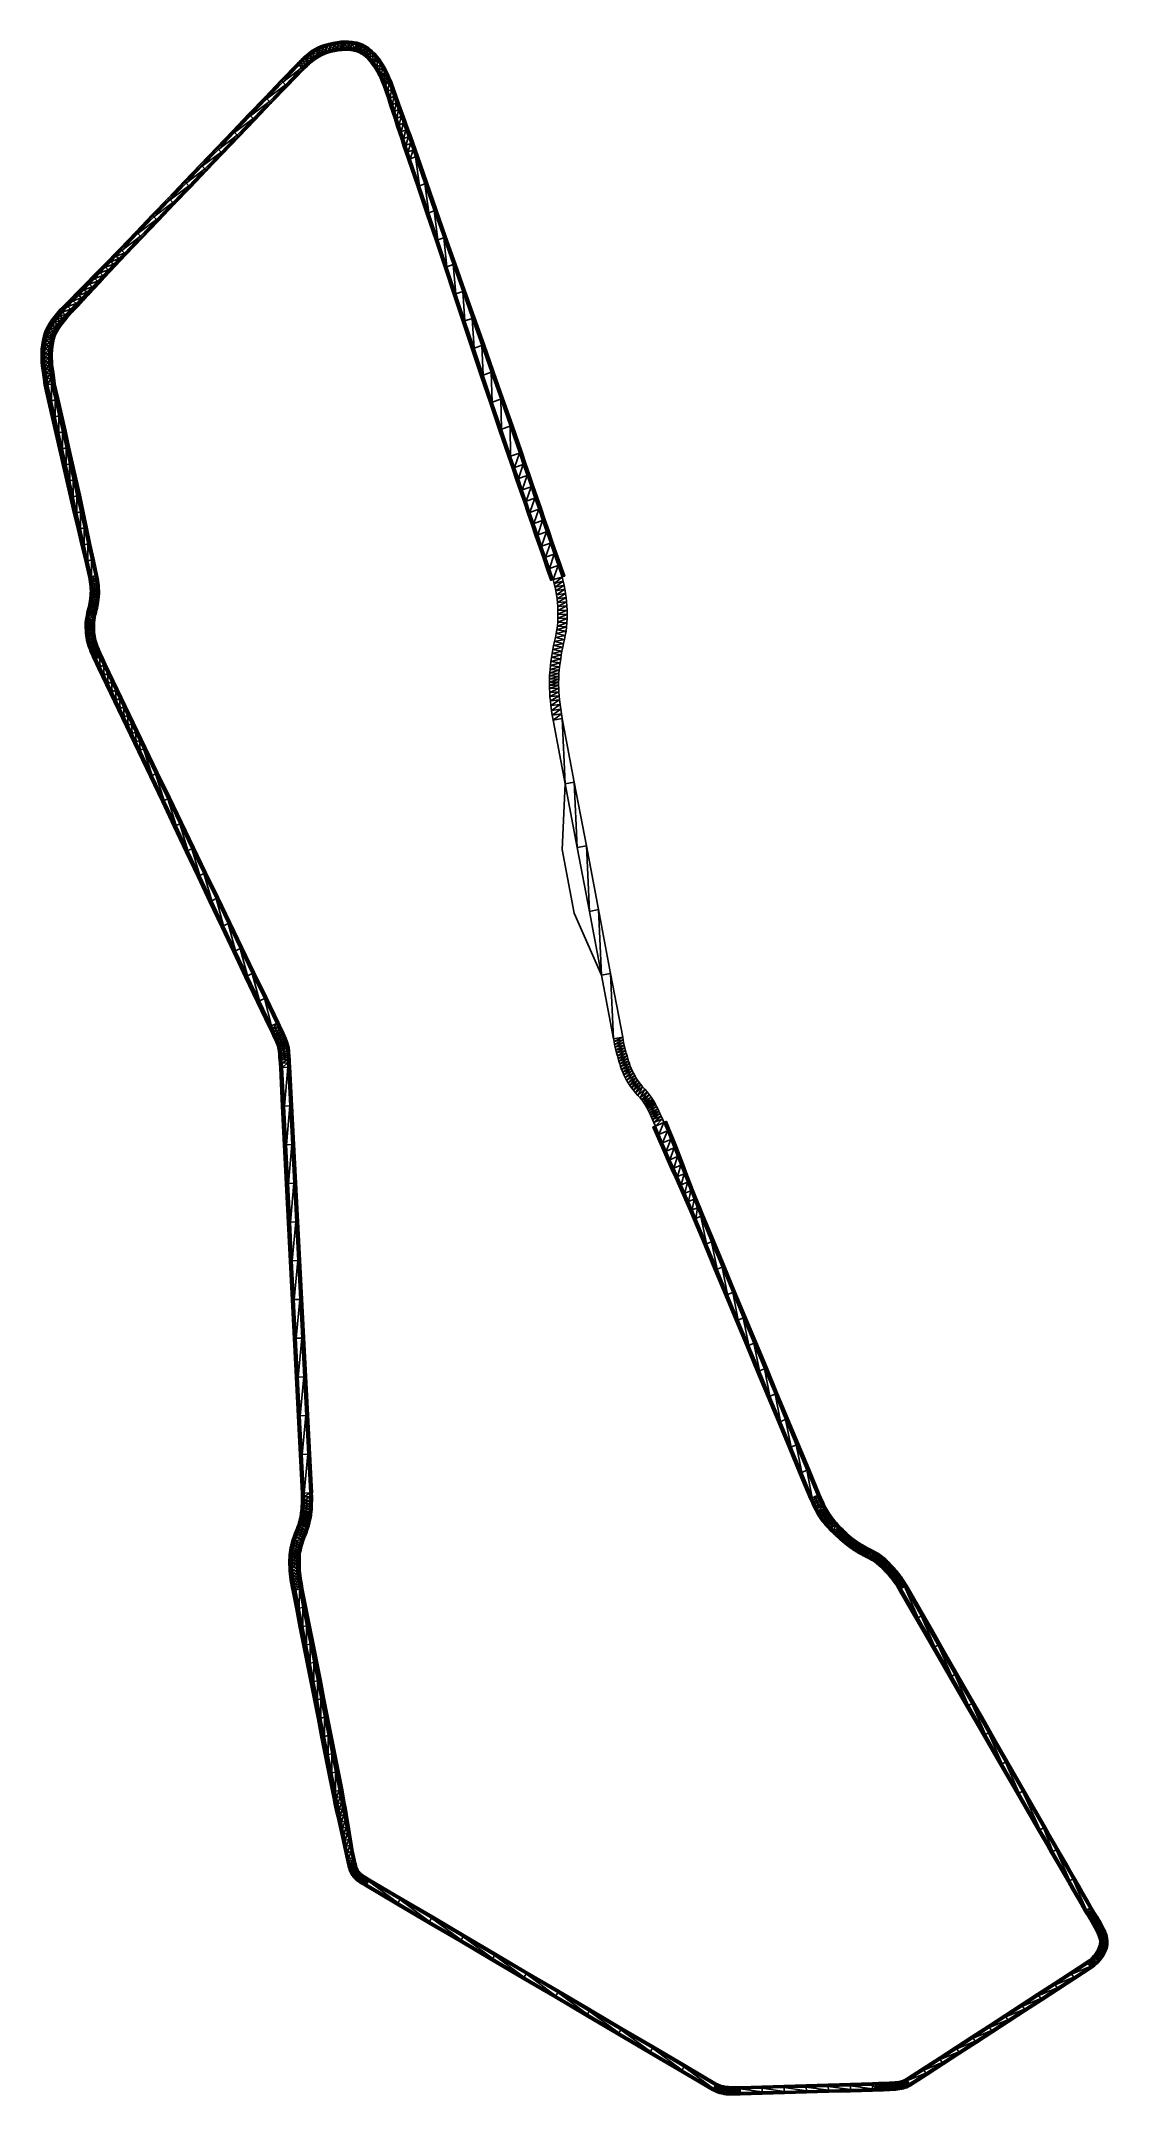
# Model space of a CAD drawing. Extents: x -796 to 2083, y -2726 to 2815.
import ezdxf

# ---------------------------------------------------------------- set-up
doc = ezdxf.new("R2010")
doc.units = 0
for name, color, linetype in [('MELLAHA010LEFTBANK', 82, 'CONTINUOUS'), ('MELLAHA010RIGHTBANK', 82, 'CONTINUOUS'), ('MELLAHA010TRACK', 82, 'CONTINUOUS'), ('MELLAHA011LEFTBANK', 82, 'CONTINUOUS'), ('MELLAHA011RIGHTBANK', 82, 'CONTINUOUS'), ('MELLAHA011TRACK', 82, 'CONTINUOUS'), ('MELLAHA012LEFTBANK', 82, 'CONTINUOUS'), ('MELLAHA012RIGHTBANK', 82, 'CONTINUOUS'), ('MELLAHA012TRACK', 82, 'CONTINUOUS'), ('MELLAHA013LEFTBANK', 82, 'CONTINUOUS'), ('MELLAHA013LEFTDIRT', 82, 'CONTINUOUS'), ('MELLAHA013RIGHTBANK', 82, 'CONTINUOUS'), ('MELLAHA013RIGHTDIRT', 82, 'CONTINUOUS'), ('MELLAHA013TRACK', 82, 'CONTINUOUS'), ('MELLAHA014LEFTBANK', 82, 'CONTINUOUS'), ('MELLAHA014LEFTDIRT', 82, 'CONTINUOUS'), ('MELLAHA014RIGHTBANK', 82, 'CONTINUOUS'), ('MELLAHA014RIGHTDIRT', 82, 'CONTINUOUS'), ('MELLAHA014TRACK', 82, 'CONTINUOUS'), ('MELLAHA015LEFTSAND', 82, 'CONTINUOUS'), ('MELLAHA015RIGHTSAND', 82, 'CONTINUOUS'), ('MELLAHA015TRACK', 82, 'CONTINUOUS'), ('MELLAHA016LEFTSAND', 82, 'CONTINUOUS'), ('MELLAHA016RIGHTSAND', 82, 'CONTINUOUS'), ('MELLAHA016TRACK', 82, 'CONTINUOUS'), ('MELLAHA017LEFTSAND', 82, 'CONTINUOUS'), ('MELLAHA017RIGHTSAND', 82, 'CONTINUOUS'), ('MELLAHA017TRACK', 82, 'CONTINUOUS'), ('MELLAHA018LEFTSAND', 82, 'CONTINUOUS'), ('MELLAHA018RIGHTSAND', 82, 'CONTINUOUS'), ('MELLAHA018TRACK', 82, 'CONTINUOUS'), ('MELLAHA019LEFTBANK', 82, 'CONTINUOUS'), ('MELLAHA019LEFTDIRT', 82, 'CONTINUOUS'), ('MELLAHA019RIGHTBANK', 82, 'CONTINUOUS'), ('MELLAHA019RIGHTDIRT', 82, 'CONTINUOUS'), ('MELLAHA019TRACK', 82, 'CONTINUOUS'), ('MELLAHA01LEFTGR_WALL', 22, 'CONTINUOUS'), ('MELLAHA01RIGHTGR_WALL', 22, 'CONTINUOUS'), ('MELLAHA01TRACK', 22, 'CONTINUOUS'), ('MELLAHA020LEFTBANK', 82, 'CONTINUOUS'), ('MELLAHA020LEFTDIRT', 82, 'CONTINUOUS'), ('MELLAHA020RIGHTBANK', 82, 'CONTINUOUS'), ('MELLAHA020RIGHTDIRT', 82, 'CONTINUOUS'), ('MELLAHA020TRACK', 82, 'CONTINUOUS'), ('MELLAHA021LEFTBANK', 82, 'CONTINUOUS'), ('MELLAHA021LEFTDIRT', 82, 'CONTINUOUS'), ('MELLAHA021RIGHTBANK', 82, 'CONTINUOUS'), ('MELLAHA021RIGHTDIRT', 82, 'CONTINUOUS'), ('MELLAHA021TRACK', 82, 'CONTINUOUS'), ('MELLAHA022LEFTSAND', 82, 'CONTINUOUS'), ('MELLAHA022RIGHTSAND', 82, 'CONTINUOUS'), ('MELLAHA022TRACK', 82, 'CONTINUOUS'), ('MELLAHA023LEFTSAND', 82, 'CONTINUOUS'), ('MELLAHA023RIGHTSAND', 82, 'CONTINUOUS'), ('MELLAHA023TRACK', 82, 'CONTINUOUS'), ('MELLAHA024LEFTGR_WALL', 82, 'CONTINUOUS'), ('MELLAHA024RIGHTGR_WALL', 82, 'CONTINUOUS'), ('MELLAHA024TRACK', 82, 'CONTINUOUS'), ('MELLAHA02LEFTGR_WALL', 162, 'CONTINUOUS'), ('MELLAHA02RIGHTGR_WALL', 162, 'CONTINUOUS'), ('MELLAHA02TRACK', 162, 'CONTINUOUS'), ('MELLAHA03LEFTLOBANK', 82, 'CONTINUOUS'), ('MELLAHA03RIGHTLOBANK', 82, 'CONTINUOUS'), ('MELLAHA03TRACK', 82, 'CONTINUOUS'), ('MELLAHA04LEFTLOBANK', 82, 'CONTINUOUS'), ('MELLAHA04RIGHTLOBANK', 82, 'CONTINUOUS'), ('MELLAHA04TRACK', 82, 'CONTINUOUS'), ('MELLAHA05LEFTBANK', 82, 'CONTINUOUS'), ('MELLAHA05RIGHTBANK', 82, 'CONTINUOUS'), ('MELLAHA05TRACK', 82, 'CONTINUOUS'), ('MELLAHA06LEFTBANK', 82, 'CONTINUOUS'), ('MELLAHA06RIGHTBANK', 82, 'CONTINUOUS'), ('MELLAHA06TRACK', 82, 'CONTINUOUS'), ('MELLAHA07LEFTBANK', 82, 'CONTINUOUS'), ('MELLAHA07RIGHTBANK', 82, 'CONTINUOUS'), ('MELLAHA07TRACK', 82, 'CONTINUOUS'), ('MELLAHA08LEFTBANK', 82, 'CONTINUOUS'), ('MELLAHA08RIGHTBANK', 82, 'CONTINUOUS'), ('MELLAHA08TRACK', 82, 'CONTINUOUS'), ('MELLAHA09LEFTBANK', 82, 'CONTINUOUS'), ('MELLAHA09RIGHTBANK', 82, 'CONTINUOUS'), ('MELLAHA09TRACK', 82, 'CONTINUOUS')]:
    doc.layers.add(name, color=color, linetype=linetype)

msp = doc.modelspace()

# ---------------------------------------------------------------- meshes
at = {"layer": 'MELLAHA010LEFTBANK', "color": 82}
mesh = msp.add_polyface(dxfattribs=at)
corners = [(1019.404724, -2709.149902, 5.120319), (1019.151123, -2709.580811, 6.120319), (1017.122192, -2713.028076, 6.120319), (1016.361389, -2714.320801, 8.120319), (1023.341919, -2710.996582, 5.120325), (1023.130737, -2711.449951, 6.120325), (1021.440796, -2715.075439, 6.120325), (1020.807068, -2716.435059, 8.120325), (1026.828857, -2712.607666, 5.120325), (1026.622437, -2713.062988, 6.120325), (1024.970581, -2716.706299, 6.120325), (1024.351196, -2718.07251, 8.120325), (1030.404175, -2714.168945, 5.120325), (1030.212158, -2714.630615, 6.120325), (1028.676392, -2718.325195, 6.120325), (1028.100464, -2719.710449, 8.120325), (1034.133057, -2715.614258, 5.120325), (1033.965332, -2716.085449, 6.120325), (1032.623779, -2719.855713, 6.120325), (1032.120605, -2721.269531, 8.120325), (1038.075073, -2716.869141, 5.120325), (1037.940918, -2717.351074, 6.120325), (1036.867188, -2721.20752, 6.120325), (1036.4646, -2722.653564, 8.120325), (1042.27356, -2717.850098, 5.120325), (1042.17981, -2718.341553, 6.120325), (1041.430542, -2722.271973, 6.120325), (1041.149536, -2723.74585, 8.120325), (1045.921021, -2718.510498, 5.120325), (1045.83667, -2719.003418, 6.120325), (1045.161377, -2722.946289, 6.120325), (1044.908081, -2724.424805, 8.120325), (1049.07959, -2719.011475, 5.120325), (1049.008423, -2719.506348, 6.120325), (1048.438721, -2723.466064, 6.120325), (1048.225098, -2724.950928, 8.120325), (1052.001343, -2719.384766, 5.120325), (1051.945923, -2719.881836, 6.120325), (1051.503296, -2723.85791, 6.120325), (1051.33728, -2725.348877, 8.120325), (1054.911011, -2719.663818, 5.120325), (1054.870239, -2720.162109, 6.120325), (1054.543457, -2724.148926, 6.120325), (1054.420898, -2725.644043, 8.120325), (1058.038818, -2719.885742, 5.120325), (1058.007568, -2720.384766, 6.120325), (1057.757813, -2724.377197, 6.120325), (1057.664063, -2725.874268, 8.120325), (1061.647705, -2720.093018, 5.120325), (1061.621094, -2720.592285, 6.120325), (1061.407593, -2724.586914, 6.120325), (1061.327637, -2726.084961, 8.120325), (1065.803467, -2720.236816, 5.120325), (1065.7948, -2720.736572, 6.120325), (1065.725586, -2724.736572, 6.120325), (1065.699585, -2726.236572, 8.120325), (1070.085205, -2720.255371, 5.120325), (1070.088257, -2720.755371, 6.120325), (1070.112305, -2724.755371, 6.120325), (1070.121216, -2726.255371, 8.120325), (1074.604248, -2720.199707, 5.120325), (1074.612427, -2720.699707, 6.120325), (1074.678101, -2724.698975, 6.120325), (1074.702637, -2726.198975, 8.120325), (1079.481445, -2720.116943, 5.120325), (1079.48938, -2720.616943, 6.120325), (1079.552612, -2724.616455, 6.120325), (1079.576294, -2726.116211, 8.120325), (1084.843506, -2720.052246, 5.120325), (1084.847046, -2720.552246, 6.120325), (1084.87561, -2724.552246, 6.120325), (1084.88623, -2726.052246, 8.120325), (1090.815186, -2720.049805, 5.120325), (1090.811646, -2720.549805, 6.120325), (1090.783569, -2724.549805, 6.120325), (1090.773071, -2726.049805, 8.120325)]
mesh.append_faces([[corners[k] for k in face] for face in [(0, 5, 4), (0, 1, 5), (1, 6, 5), (1, 2, 6), (2, 7, 6), (2, 3, 7), (4, 9, 8), (4, 5, 9), (5, 10, 9), (5, 6, 10), (6, 11, 10), (6, 7, 11), (8, 13, 12), (8, 9, 13), (9, 14, 13), (9, 10, 14), (10, 15, 14), (10, 11, 15), (12, 17, 16), (12, 13, 17), (13, 18, 17), (13, 14, 18), (14, 19, 18), (14, 15, 19), (16, 21, 20), (16, 17, 21), (17, 22, 21), (17, 18, 22), (18, 23, 22), (18, 19, 23), (20, 25, 24), (20, 21, 25), (21, 26, 25), (21, 22, 26), (22, 27, 26), (22, 23, 27), (24, 29, 28), (24, 25, 29), (25, 30, 29), (25, 26, 30), (26, 31, 30), (26, 27, 31), (28, 33, 32), (28, 29, 33), (29, 34, 33), (29, 30, 34), (30, 35, 34), (30, 31, 35), (32, 37, 36), (32, 33, 37), (33, 38, 37), (33, 34, 38), (34, 39, 38), (34, 35, 39), (36, 41, 40), (36, 37, 41), (37, 42, 41), (37, 38, 42), (38, 43, 42), (38, 39, 43), (40, 45, 44), (40, 41, 45), (41, 46, 45), (41, 42, 46), (42, 47, 46), (42, 43, 47), (44, 49, 48), (44, 45, 49), (45, 50, 49), (45, 46, 50), (46, 51, 50), (46, 47, 51), (48, 53, 52), (48, 49, 53), (49, 54, 53), (49, 50, 54), (50, 55, 54), (50, 51, 55), (52, 57, 56), (52, 53, 57), (53, 58, 57), (53, 54, 58), (54, 59, 58), (54, 55, 59), (56, 61, 60), (56, 57, 61), (57, 62, 61), (57, 58, 62), (58, 63, 62), (58, 59, 63), (60, 65, 64), (60, 61, 65), (61, 66, 65), (61, 62, 66), (62, 67, 66), (62, 63, 67), (64, 69, 68), (64, 65, 69), (65, 70, 69), (65, 66, 70), (66, 71, 70), (66, 67, 71), (68, 73, 72), (68, 69, 73), (69, 74, 73), (69, 70, 74), (70, 75, 74), (70, 71, 75)]])
at = {"layer": 'MELLAHA010RIGHTBANK', "color": 82}
mesh = msp.add_polyface(dxfattribs=at)
corners = [(1027.520264, -2695.36084, 8.120319), (1026.759521, -2696.653564, 6.120319), (1024.730591, -2700.10083, 6.120319), (1024.476929, -2700.531738, 5.120319), (1030.101563, -2696.494629, 8.120325), (1029.467896, -2697.854248, 6.120325), (1027.777954, -2701.479736, 6.120325), (1027.56665, -2701.932861, 5.120325), (1033.436279, -2698.034668, 8.120325), (1032.816772, -2699.400879, 6.120325), (1031.164917, -2703.043945, 6.120325), (1030.958496, -2703.499512, 5.120325), (1036.547363, -2699.391357, 8.120325), (1035.971436, -2700.776855, 6.120325), (1034.435669, -2704.471191, 6.120325), (1034.243652, -2704.933105, 5.120325), (1039.499634, -2700.532959, 8.120325), (1038.99646, -2701.946777, 6.120325), (1037.654907, -2705.717041, 6.120325), (1037.487183, -2706.188477, 5.120325), (1042.369873, -2701.443604, 8.120325), (1041.967163, -2702.889648, 6.120325), (1040.893555, -2706.746094, 6.120325), (1040.759277, -2707.228271, 5.120325), (1045.270874, -2702.128174, 8.120325), (1044.989868, -2703.602051, 6.120325), (1044.240601, -2707.532715, 6.120325), (1044.146851, -2708.023926, 5.120325), (1048.622314, -2702.739258, 8.120325), (1048.369019, -2704.217773, 6.120325), (1047.693726, -2708.160645, 6.120325), (1047.609375, -2708.653564, 5.120325), (1051.358154, -2703.172607, 8.120325), (1051.144531, -2704.657471, 6.120325), (1050.574829, -2708.617188, 6.120325), (1050.503662, -2709.112305, 5.120325), (1053.772095, -2703.481201, 8.120325), (1053.606079, -2704.972168, 6.120325), (1053.16333, -2708.947998, 6.120325), (1053.108032, -2709.445068, 5.120325), (1056.217896, -2703.716064, 8.120325), (1056.095337, -2705.210938, 6.120325), (1055.768677, -2709.197998, 6.120325), (1055.727783, -2709.696289, 5.120325), (1059.037842, -2703.916748, 8.120325), (1058.944214, -2705.413818, 6.120325), (1058.694458, -2709.406006, 6.120325), (1058.663208, -2709.905029, 5.120325), (1062.501465, -2704.114746, 8.120325), (1062.421509, -2705.612793, 6.120325), (1062.208008, -2709.607178, 6.120325), (1062.181396, -2710.106689, 5.120325), (1066.080444, -2704.237305, 8.120325), (1066.054565, -2705.737305, 6.120325), (1065.985229, -2709.737061, 6.120325), (1065.976563, -2710.237061, 5.120325), (1069.989258, -2704.255127, 8.120325), (1069.998291, -2705.755127, 6.120325), (1070.022339, -2709.755127, 6.120325), (1070.025269, -2710.255127, 5.120325), (1074.341553, -2704.20166, 8.120325), (1074.366089, -2705.70166, 6.120325), (1074.431763, -2709.700928, 6.120325), (1074.440063, -2710.200928, 5.120325), (1079.228271, -2704.118896, 8.120325), (1079.252075, -2705.618652, 6.120325), (1079.315308, -2709.618164, 6.120325), (1079.323242, -2710.118164, 5.120325), (1084.72937, -2704.05249, 8.120325), (1084.73999, -2705.552246, 6.120325), (1084.768555, -2709.552246, 6.120325), (1084.772095, -2710.052246, 5.120325), (1090.927612, -2704.050293, 8.120325), (1090.917114, -2705.550293, 6.120325), (1090.889038, -2709.550293, 6.120325), (1090.885498, -2710.050293, 5.120325)]
mesh.append_faces([[corners[k] for k in face] for face in [(0, 5, 4), (0, 1, 5), (1, 6, 5), (1, 2, 6), (2, 7, 6), (2, 3, 7), (4, 9, 8), (4, 5, 9), (5, 10, 9), (5, 6, 10), (6, 11, 10), (6, 7, 11), (8, 13, 12), (8, 9, 13), (9, 14, 13), (9, 10, 14), (10, 15, 14), (10, 11, 15), (12, 17, 16), (12, 13, 17), (13, 18, 17), (13, 14, 18), (14, 19, 18), (14, 15, 19), (16, 21, 20), (16, 17, 21), (17, 22, 21), (17, 18, 22), (18, 23, 22), (18, 19, 23), (20, 25, 24), (20, 21, 25), (21, 26, 25), (21, 22, 26), (22, 27, 26), (22, 23, 27), (24, 29, 28), (24, 25, 29), (25, 30, 29), (25, 26, 30), (26, 31, 30), (26, 27, 31), (28, 33, 32), (28, 29, 33), (29, 34, 33), (29, 30, 34), (30, 35, 34), (30, 31, 35), (32, 37, 36), (32, 33, 37), (33, 38, 37), (33, 34, 38), (34, 39, 38), (34, 35, 39), (36, 41, 40), (36, 37, 41), (37, 42, 41), (37, 38, 42), (38, 43, 42), (38, 39, 43), (40, 45, 44), (40, 41, 45), (41, 46, 45), (41, 42, 46), (42, 47, 46), (42, 43, 47), (44, 49, 48), (44, 45, 49), (45, 50, 49), (45, 46, 50), (46, 51, 50), (46, 47, 51), (48, 53, 52), (48, 49, 53), (49, 54, 53), (49, 50, 54), (50, 55, 54), (50, 51, 55), (52, 57, 56), (52, 53, 57), (53, 58, 57), (53, 54, 58), (54, 59, 58), (54, 55, 59), (56, 61, 60), (56, 57, 61), (57, 62, 61), (57, 58, 62), (58, 63, 62), (58, 59, 63), (60, 65, 64), (60, 61, 65), (61, 66, 65), (61, 62, 66), (62, 67, 66), (62, 63, 67), (64, 69, 68), (64, 65, 69), (65, 70, 69), (65, 66, 70), (66, 71, 70), (66, 67, 71), (68, 73, 72), (68, 69, 73), (69, 74, 73), (69, 70, 74), (70, 75, 74), (70, 71, 75)]])
at = {"layer": 'MELLAHA010TRACK', "color": 82}
mesh = msp.add_polyface(dxfattribs=at)
corners = [(1024.476929, -2700.531738, 5.120319), (1019.404724, -2709.149902, 5.120319), (1027.56665, -2701.932861, 5.120325), (1023.341919, -2710.996582, 5.120325), (1030.958496, -2703.499512, 5.120325), (1026.828857, -2712.607666, 5.120325), (1034.243652, -2704.933105, 5.120325), (1030.404175, -2714.168945, 5.120325), (1037.487183, -2706.188477, 5.120325), (1034.133057, -2715.614258, 5.120325), (1040.759277, -2707.228271, 5.120325), (1038.075073, -2716.869141, 5.120325), (1044.146851, -2708.023926, 5.120325), (1042.27356, -2717.850098, 5.120325), (1047.609375, -2708.653564, 5.120325), (1045.921021, -2718.510498, 5.120325), (1050.503662, -2709.112305, 5.120325), (1049.07959, -2719.011475, 5.120325), (1053.108032, -2709.445068, 5.120325), (1052.001343, -2719.384766, 5.120325), (1055.727783, -2709.696289, 5.120325), (1054.911011, -2719.663818, 5.120325), (1058.663208, -2709.905029, 5.120325), (1058.038818, -2719.885742, 5.120325), (1062.181396, -2710.106689, 5.120325), (1061.647705, -2720.093018, 5.120325), (1065.976563, -2710.237061, 5.120325), (1065.803467, -2720.236816, 5.120325), (1070.025269, -2710.255127, 5.120325), (1070.085205, -2720.255371, 5.120325), (1074.440063, -2710.200928, 5.120325), (1074.604248, -2720.199707, 5.120325), (1079.323242, -2710.118164, 5.120325), (1079.481445, -2720.116943, 5.120325), (1084.772095, -2710.052246, 5.120325), (1084.843506, -2720.052246, 5.120325), (1090.885498, -2710.050293, 5.120325), (1090.815186, -2720.049805, 5.120325)]
mesh.append_faces([[corners[k] for k in face] for face in [(0, 3, 2), (0, 1, 3), (2, 5, 4), (2, 3, 5), (4, 7, 6), (4, 5, 7), (6, 9, 8), (6, 7, 9), (8, 11, 10), (8, 9, 11), (10, 13, 12), (10, 11, 13), (12, 15, 14), (12, 13, 15), (14, 17, 16), (14, 15, 17), (16, 19, 18), (16, 17, 19), (18, 21, 20), (18, 19, 21), (20, 23, 22), (20, 21, 23), (22, 25, 24), (22, 23, 25), (24, 27, 26), (24, 25, 27), (26, 29, 28), (26, 27, 29), (28, 31, 30), (28, 29, 31), (30, 33, 32), (30, 31, 33), (32, 35, 34), (32, 33, 35), (34, 37, 36), (34, 35, 37)]])
at = {"layer": 'MELLAHA011LEFTBANK', "color": 82}
mesh = msp.add_polyface(dxfattribs=at)
corners = [(1016.361328, -2714.320801, 8.120319), (1017.122192, -2713.028076, 6.120319), (1019.151062, -2709.580811, 6.120319), (1019.404663, -2709.149902, 5.120319), (931.21051, -2664.204834, 8.12032), (931.971313, -2662.912109, 6.12032), (934.000244, -2659.464844, 6.12032), (934.253845, -2659.033936, 5.12032), (846.056519, -2614.086914, 8.120321), (846.81781, -2612.794434, 6.120321), (848.8479, -2609.3479, 6.120321), (849.101685, -2608.916992, 5.120321), (760.909058, -2563.9729, 8.120321), (761.669922, -2562.680176, 6.120321), (763.698853, -2559.23291, 6.120321), (763.952454, -2558.802002, 5.120321), (675.761597, -2513.858887, 8.120322), (676.521973, -2512.565918, 6.120322), (678.549683, -2509.11792, 6.120322), (678.803162, -2508.687012, 5.120322), (590.606201, -2463.740234, 8.120323), (591.367188, -2462.44751, 6.120323), (593.396606, -2459.000488, 6.120323), (593.650269, -2458.56958, 5.120323), (505.452179, -2413.622314, 8.120323), (506.213654, -2412.329834, 6.120323), (508.244232, -2408.883545, 6.120323), (508.498047, -2408.452881, 5.120324), (420.301453, -2363.506348, 8.120324), (421.062927, -2362.213867, 6.120324), (423.093506, -2358.767578, 6.120324), (423.347321, -2358.336914, 5.120324), (335.150635, -2313.390381, 8.120325), (335.912109, -2312.0979, 6.120325), (337.942688, -2308.651611, 6.120325), (338.196533, -2308.220947, 5.120325), (250.003204, -2263.276367, 8.120325), (250.764221, -2261.983643, 6.120326), (252.79364, -2258.536621, 6.120326), (253.047302, -2258.105713, 5.120326), (164.849152, -2213.158447, 8.120326), (165.610626, -2211.865967, 6.120326), (167.641205, -2208.419678, 6.120326), (167.89502, -2207.989014, 5.120326), (79.616974, -2162.993896, 8.120323), (80.389557, -2161.708252, 6.120323), (82.449768, -2158.279541, 6.120323), (82.707306, -2157.851074, 5.120323)]
mesh.append_faces([[corners[k] for k in face] for face in [(0, 5, 4), (0, 1, 5), (1, 6, 5), (1, 2, 6), (2, 7, 6), (2, 3, 7), (4, 9, 8), (4, 5, 9), (5, 10, 9), (5, 6, 10), (6, 11, 10), (6, 7, 11), (8, 13, 12), (8, 9, 13), (9, 14, 13), (9, 10, 14), (10, 15, 14), (10, 11, 15), (12, 17, 16), (12, 13, 17), (13, 18, 17), (13, 14, 18), (14, 19, 18), (14, 15, 19), (16, 21, 20), (16, 17, 21), (17, 22, 21), (17, 18, 22), (18, 23, 22), (18, 19, 23), (20, 25, 24), (20, 21, 25), (21, 26, 25), (21, 22, 26), (22, 27, 26), (22, 23, 27), (24, 29, 28), (24, 25, 29), (25, 30, 29), (25, 26, 30), (26, 31, 30), (26, 27, 31), (28, 33, 32), (28, 29, 33), (29, 34, 33), (29, 30, 34), (30, 35, 34), (30, 31, 35), (32, 37, 36), (32, 33, 37), (33, 38, 37), (33, 34, 38), (34, 39, 38), (34, 35, 39), (36, 41, 40), (36, 37, 41), (37, 42, 41), (37, 38, 42), (38, 43, 42), (38, 39, 43), (40, 45, 44), (40, 41, 45), (41, 46, 45), (41, 42, 46), (42, 47, 46), (42, 43, 47)]])
at = {"layer": 'MELLAHA011RIGHTBANK', "color": 82}
mesh = msp.add_polyface(dxfattribs=at)
corners = [(1024.476929, -2700.531738, 5.120319), (1024.730469, -2700.10083, 6.120319), (1026.759399, -2696.653564, 6.120319), (1027.520264, -2695.36084, 8.120319), (939.326111, -2650.415771, 5.12032), (939.579712, -2649.984863, 6.12032), (941.608643, -2646.537598, 6.12032), (942.369446, -2645.244873, 8.12032), (854.17688, -2600.300781, 5.120321), (854.430664, -2599.869873, 6.120321), (856.460754, -2596.42334, 6.120321), (857.222046, -2595.130859, 8.120321), (769.024719, -2550.183838, 5.120321), (769.27832, -2549.75293, 6.120321), (771.307251, -2546.305664, 6.120321), (772.068054, -2545.012939, 8.120321), (683.872437, -2500.066895, 5.120322), (684.125854, -2499.635986, 6.120322), (686.153564, -2496.187988, 6.120322), (686.914001, -2494.89502, 8.120322), (598.723755, -2449.952148, 5.120323), (598.977417, -2449.521484, 6.120323), (601.006836, -2446.074463, 6.120323), (601.767822, -2444.781738, 8.120323), (513.574524, -2399.837158, 5.120324), (513.828308, -2399.406494, 6.120323), (515.858948, -2395.960205, 6.120323), (516.620361, -2394.667725, 8.120323), (428.423767, -2349.721191, 5.120324), (428.677612, -2349.290527, 6.120324), (430.708191, -2345.844238, 6.120324), (431.469666, -2344.551758, 8.120324), (343.27301, -2299.605225, 5.120325), (343.526794, -2299.174561, 6.120325), (345.557373, -2295.728271, 6.120325), (346.318848, -2294.435791, 8.120325), (258.120789, -2249.488525, 5.120326), (258.374451, -2249.057617, 6.120326), (260.40387, -2245.610596, 6.120326), (261.164886, -2244.317871, 8.120325), (172.971497, -2199.373291, 5.120326), (173.225311, -2198.942383, 6.120326), (175.25589, -2195.496338, 6.120326), (176.017365, -2194.203857, 8.120326), (87.857819, -2149.279297, 5.120323), (88.115356, -2148.85083, 6.120323), (90.175568, -2145.422119, 6.120323), (90.948151, -2144.136475, 8.120323)]
mesh.append_faces([[corners[k] for k in face] for face in [(0, 5, 4), (0, 1, 5), (1, 6, 5), (1, 2, 6), (2, 7, 6), (2, 3, 7), (4, 9, 8), (4, 5, 9), (5, 10, 9), (5, 6, 10), (6, 11, 10), (6, 7, 11), (8, 13, 12), (8, 9, 13), (9, 14, 13), (9, 10, 14), (10, 15, 14), (10, 11, 15), (12, 17, 16), (12, 13, 17), (13, 18, 17), (13, 14, 18), (14, 19, 18), (14, 15, 19), (16, 21, 20), (16, 17, 21), (17, 22, 21), (17, 18, 22), (18, 23, 22), (18, 19, 23), (20, 25, 24), (20, 21, 25), (21, 26, 25), (21, 22, 26), (22, 27, 26), (22, 23, 27), (24, 29, 28), (24, 25, 29), (25, 30, 29), (25, 26, 30), (26, 31, 30), (26, 27, 31), (28, 33, 32), (28, 29, 33), (29, 34, 33), (29, 30, 34), (30, 35, 34), (30, 31, 35), (32, 37, 36), (32, 33, 37), (33, 38, 37), (33, 34, 38), (34, 39, 38), (34, 35, 39), (36, 41, 40), (36, 37, 41), (37, 42, 41), (37, 38, 42), (38, 43, 42), (38, 39, 43), (40, 45, 44), (40, 41, 45), (41, 46, 45), (41, 42, 46), (42, 47, 46), (42, 43, 47)]])
at = {"layer": 'MELLAHA011TRACK', "color": 82}
mesh = msp.add_polyface(dxfattribs=at)
corners = [(1019.404663, -2709.149902, 5.120319), (1024.476929, -2700.531738, 5.120319), (934.253845, -2659.033936, 5.12032), (939.326111, -2650.415771, 5.12032), (849.101685, -2608.916992, 5.120321), (854.17688, -2600.300781, 5.120321), (763.952454, -2558.802002, 5.120321), (769.024719, -2550.183838, 5.120321), (678.803162, -2508.687012, 5.120322), (683.872437, -2500.066895, 5.120322), (593.650269, -2458.56958, 5.120323), (598.723755, -2449.952148, 5.120323), (508.498047, -2408.452881, 5.120324), (513.574524, -2399.837158, 5.120324), (423.347321, -2358.336914, 5.120324), (428.423767, -2349.721191, 5.120324), (338.196533, -2308.220947, 5.120325), (343.27301, -2299.605225, 5.120325), (253.047302, -2258.105713, 5.120326), (258.120789, -2249.488525, 5.120326), (167.89502, -2207.989014, 5.120326), (172.971497, -2199.373291, 5.120326), (82.707306, -2157.851074, 5.120323), (87.857819, -2149.279297, 5.120323)]
mesh.append_faces([[corners[k] for k in face] for face in [(0, 3, 2), (0, 1, 3), (2, 5, 4), (2, 3, 5), (4, 7, 6), (4, 5, 7), (6, 9, 8), (6, 7, 9), (8, 11, 10), (8, 9, 11), (10, 13, 12), (10, 11, 13), (12, 15, 14), (12, 13, 15), (14, 17, 16), (14, 15, 17), (16, 19, 18), (16, 17, 19), (18, 21, 20), (18, 19, 21), (20, 23, 22), (20, 21, 23)]])
at = {"layer": 'MELLAHA012LEFTBANK', "color": 82}
mesh = msp.add_polyface(dxfattribs=at)
corners = [(34.437469, -2088.175049, 5.120324), (33.946915, -2088.271729, 6.120324), (30.022484, -2089.045654, 6.120324), (28.550819, -2089.335693, 8.120324), (36.175369, -2095.85376, 5.120323), (35.68782, -2095.9646, 6.120323), (31.787468, -2096.852051, 6.120323), (30.324829, -2097.184814, 8.120323), (37.677315, -2102.359131, 5.120323), (37.190681, -2102.473877, 6.120323), (33.29763, -2103.393066, 6.120323), (31.837738, -2103.737793, 8.120323), (39.055954, -2107.989258, 5.120323), (38.571594, -2108.113525, 6.120323), (34.696716, -2109.107666, 6.120323), (33.243637, -2109.480225, 8.120323), (40.400574, -2112.917236, 5.120323), (39.920685, -2113.057861, 6.120323), (36.081566, -2114.184326, 6.120323), (34.641899, -2114.606689, 8.120323), (41.804337, -2117.30957, 5.120323), (41.332352, -2117.475098, 6.120323), (37.556458, -2118.801025, 6.120323), (36.140495, -2119.298096, 8.120323), (43.361053, -2121.308838, 5.120323), (42.901695, -2121.506836, 6.120323), (39.22686, -2123.089844, 6.120323), (37.848793, -2123.68335, 8.120323), (44.86544, -2124.664307, 5.120323), (44.413193, -2124.87793, 6.120323), (40.79525, -2126.586914, 6.120323), (39.438515, -2127.227783, 8.120323), (46.414986, -2127.705566, 5.120323), (45.977867, -2127.949219, 6.120323), (42.480949, -2129.897949, 6.120323), (41.169601, -2130.628906, 8.120323), (48.194992, -2130.591797, 5.120323), (47.781731, -2130.874023, 6.120323), (44.475624, -2133.133545, 6.120323), (43.23584, -2133.980713, 8.120323), (50.331467, -2133.420654, 5.120323), (49.945557, -2133.739014, 6.120323), (46.858276, -2136.287598, 6.120323), (45.700546, -2137.243408, 8.120323), (52.926819, -2136.330078, 5.120323), (52.564182, -2136.674561, 6.120323), (49.663074, -2139.430664, 6.120323), (48.575161, -2140.464111, 8.120323), (56.124706, -2139.533691, 5.120323), (55.777802, -2139.894043, 6.120323), (53.002563, -2142.776611, 6.120323), (51.961849, -2143.857666, 8.120323), (59.847088, -2142.878418, 5.120323), (59.526169, -2143.262207, 6.120323), (56.958824, -2146.332764, 6.120323), (55.996071, -2147.484131, 8.120323), (63.704048, -2145.891113, 5.120323), (63.408512, -2146.294678, 6.120323), (61.044228, -2149.523193, 6.120323), (60.157619, -2150.733887, 8.120323), (67.790497, -2148.720459, 5.120323), (67.515213, -2149.137939, 6.120323), (65.312904, -2152.478027, 6.120323), (64.487038, -2153.730713, 8.120323), (72.223236, -2151.536133, 5.120323), (71.960709, -2151.96167, 6.120323), (69.86055, -2155.366211, 6.120323), (69.072983, -2156.642822, 8.120323), (77.143417, -2154.518311, 5.120323), (76.886276, -2154.947266, 6.120323), (74.829193, -2158.377686, 6.120323), (74.057785, -2159.664307, 8.120323), (82.707352, -2157.851074, 5.120323), (82.449829, -2158.279541, 6.120323), (80.38961, -2161.708252, 6.120323), (79.617035, -2162.993896, 8.120323)]
mesh.append_faces([[corners[k] for k in face] for face in [(0, 5, 4), (0, 1, 5), (1, 6, 5), (1, 2, 6), (2, 7, 6), (2, 3, 7), (4, 9, 8), (4, 5, 9), (5, 10, 9), (5, 6, 10), (6, 11, 10), (6, 7, 11), (8, 13, 12), (8, 9, 13), (9, 14, 13), (9, 10, 14), (10, 15, 14), (10, 11, 15), (12, 17, 16), (12, 13, 17), (13, 18, 17), (13, 14, 18), (14, 19, 18), (14, 15, 19), (16, 21, 20), (16, 17, 21), (17, 22, 21), (17, 18, 22), (18, 23, 22), (18, 19, 23), (20, 25, 24), (20, 21, 25), (21, 26, 25), (21, 22, 26), (22, 27, 26), (22, 23, 27), (24, 29, 28), (24, 25, 29), (25, 30, 29), (25, 26, 30), (26, 31, 30), (26, 27, 31), (28, 33, 32), (28, 29, 33), (29, 34, 33), (29, 30, 34), (30, 35, 34), (30, 31, 35), (32, 37, 36), (32, 33, 37), (33, 38, 37), (33, 34, 38), (34, 39, 38), (34, 35, 39), (36, 41, 40), (36, 37, 41), (37, 42, 41), (37, 38, 42), (38, 43, 42), (38, 39, 43), (40, 45, 44), (40, 41, 45), (41, 46, 45), (41, 42, 46), (42, 47, 46), (42, 43, 47), (44, 49, 48), (44, 45, 49), (45, 50, 49), (45, 46, 50), (46, 51, 50), (46, 47, 51), (48, 53, 52), (48, 49, 53), (49, 54, 53), (49, 50, 54), (50, 55, 54), (50, 51, 55), (52, 57, 56), (52, 53, 57), (53, 58, 57), (53, 54, 58), (54, 59, 58), (54, 55, 59), (56, 61, 60), (56, 57, 61), (57, 62, 61), (57, 58, 62), (58, 63, 62), (58, 59, 63), (60, 65, 64), (60, 61, 65), (61, 66, 65), (61, 62, 66), (62, 67, 66), (62, 63, 67), (64, 69, 68), (64, 65, 69), (65, 70, 69), (65, 66, 70), (66, 71, 70), (66, 67, 71), (68, 73, 72), (68, 69, 73), (69, 74, 73), (69, 70, 74), (70, 75, 74), (70, 71, 75)]])
at = {"layer": 'MELLAHA012RIGHTBANK', "color": 82}
mesh = msp.add_polyface(dxfattribs=at)
corners = [(50.135212, -2085.079834, 8.120324), (48.663548, -2085.369873, 6.120324), (44.739105, -2086.143799, 6.120324), (44.24855, -2086.240479, 5.120324), (51.776791, -2092.304688, 8.120323), (50.314156, -2092.637451, 6.120323), (46.413803, -2093.524658, 6.120323), (45.926254, -2093.635498, 5.120323), (53.249531, -2098.682373, 8.120323), (51.789635, -2099.0271, 6.120323), (47.89658, -2099.946289, 6.120323), (47.40995, -2100.061279, 5.120323), (54.555481, -2104.013184, 8.120323), (53.102402, -2104.385986, 6.120323), (49.22752, -2105.379883, 6.120323), (48.74316, -2105.50415, 5.120323), (55.757042, -2108.411865, 8.120323), (54.317375, -2108.834229, 6.120323), (50.478256, -2109.960693, 6.120323), (49.998367, -2110.101318, 5.120323), (56.907906, -2112.006348, 8.120323), (55.491943, -2112.503418, 6.120323), (51.716053, -2113.829346, 6.120323), (51.244064, -2113.994873, 5.120323), (58.06041, -2114.977051, 8.120323), (56.682343, -2115.570801, 6.120323), (53.007504, -2117.153809, 6.120323), (52.548149, -2117.351563, 5.120323), (59.337223, -2117.828369, 8.120323), (57.980495, -2118.469238, 6.120323), (54.362549, -2120.178223, 6.120323), (53.910305, -2120.391846, 5.120323), (60.402672, -2119.910156, 8.120323), (59.091328, -2120.641113, 6.120323), (55.594406, -2122.589844, 6.120323), (55.157288, -2122.833496, 5.120323), (61.446949, -2121.534912, 8.120323), (60.207161, -2122.382324, 6.120323), (56.901058, -2124.641602, 6.120323), (56.487797, -2124.924072, 5.120323), (62.680588, -2123.226318, 8.120323), (61.522858, -2124.181885, 6.120323), (58.435577, -2126.730469, 6.120323), (58.049667, -2127.049072, 5.120323), (64.531235, -2125.30542, 8.120323), (63.443325, -2126.338867, 6.120323), (60.542217, -2129.095215, 6.120323), (60.179581, -2129.439697, 5.120323), (67.225662, -2128.00293, 8.120323), (66.184952, -2129.083984, 6.120323), (63.409714, -2131.966553, 6.120323), (63.062809, -2132.326904, 5.120323), (70.116463, -2130.59668, 8.120323), (69.153709, -2131.748047, 6.120323), (66.586365, -2134.818604, 6.120323), (66.265442, -2135.202393, 5.120323), (73.161194, -2132.977051, 8.120323), (72.274582, -2134.187744, 6.120323), (69.910294, -2137.41626, 6.120323), (69.614761, -2137.819824, 5.120323), (76.599739, -2135.360107, 8.120323), (75.773872, -2136.612793, 6.120323), (73.571564, -2139.952881, 6.120323), (73.29628, -2140.370361, 5.120323), (80.623886, -2137.917725, 8.120323), (79.836327, -2139.19458, 6.120323), (77.73616, -2142.599121, 6.120323), (77.473648, -2143.024658, 5.120323), (85.371765, -2140.796387, 8.120323), (84.600357, -2142.082764, 6.120323), (82.543274, -2145.513184, 6.120323), (82.286133, -2145.942139, 5.120323), (90.948204, -2144.136475, 8.120323), (90.175629, -2145.422119, 6.120323), (88.115417, -2148.85083, 6.120323), (87.857887, -2149.279297, 5.120323)]
mesh.append_faces([[corners[k] for k in face] for face in [(0, 5, 4), (0, 1, 5), (1, 6, 5), (1, 2, 6), (2, 7, 6), (2, 3, 7), (4, 9, 8), (4, 5, 9), (5, 10, 9), (5, 6, 10), (6, 11, 10), (6, 7, 11), (8, 13, 12), (8, 9, 13), (9, 14, 13), (9, 10, 14), (10, 15, 14), (10, 11, 15), (12, 17, 16), (12, 13, 17), (13, 18, 17), (13, 14, 18), (14, 19, 18), (14, 15, 19), (16, 21, 20), (16, 17, 21), (17, 22, 21), (17, 18, 22), (18, 23, 22), (18, 19, 23), (20, 25, 24), (20, 21, 25), (21, 26, 25), (21, 22, 26), (22, 27, 26), (22, 23, 27), (24, 29, 28), (24, 25, 29), (25, 30, 29), (25, 26, 30), (26, 31, 30), (26, 27, 31), (28, 33, 32), (28, 29, 33), (29, 34, 33), (29, 30, 34), (30, 35, 34), (30, 31, 35), (32, 37, 36), (32, 33, 37), (33, 38, 37), (33, 34, 38), (34, 39, 38), (34, 35, 39), (36, 41, 40), (36, 37, 41), (37, 42, 41), (37, 38, 42), (38, 43, 42), (38, 39, 43), (40, 45, 44), (40, 41, 45), (41, 46, 45), (41, 42, 46), (42, 47, 46), (42, 43, 47), (44, 49, 48), (44, 45, 49), (45, 50, 49), (45, 46, 50), (46, 51, 50), (46, 47, 51), (48, 53, 52), (48, 49, 53), (49, 54, 53), (49, 50, 54), (50, 55, 54), (50, 51, 55), (52, 57, 56), (52, 53, 57), (53, 58, 57), (53, 54, 58), (54, 59, 58), (54, 55, 59), (56, 61, 60), (56, 57, 61), (57, 62, 61), (57, 58, 62), (58, 63, 62), (58, 59, 63), (60, 65, 64), (60, 61, 65), (61, 66, 65), (61, 62, 66), (62, 67, 66), (62, 63, 67), (64, 69, 68), (64, 65, 69), (65, 70, 69), (65, 66, 70), (66, 71, 70), (66, 67, 71), (68, 73, 72), (68, 69, 73), (69, 74, 73), (69, 70, 74), (70, 75, 74), (70, 71, 75)]])
at = {"layer": 'MELLAHA012TRACK', "color": 82}
mesh = msp.add_polyface(dxfattribs=at)
corners = [(44.24855, -2086.240479, 5.120324), (34.437469, -2088.175049, 5.120324), (45.926254, -2093.635498, 5.120323), (36.175369, -2095.85376, 5.120323), (47.40995, -2100.061279, 5.120323), (37.677315, -2102.359131, 5.120323), (48.74316, -2105.50415, 5.120323), (39.055954, -2107.989258, 5.120323), (49.998367, -2110.101318, 5.120323), (40.400574, -2112.917236, 5.120323), (51.244064, -2113.994873, 5.120323), (41.804337, -2117.30957, 5.120323), (52.548149, -2117.351563, 5.120323), (43.361053, -2121.308838, 5.120323), (53.910305, -2120.391846, 5.120323), (44.86544, -2124.664307, 5.120323), (55.157288, -2122.833496, 5.120323), (46.414986, -2127.705566, 5.120323), (56.487797, -2124.924072, 5.120323), (48.194992, -2130.591797, 5.120323), (58.049667, -2127.049072, 5.120323), (50.331467, -2133.420654, 5.120323), (60.179581, -2129.439697, 5.120323), (52.926819, -2136.330078, 5.120323), (63.062809, -2132.326904, 5.120323), (56.124706, -2139.533691, 5.120323), (66.265442, -2135.202393, 5.120323), (59.847088, -2142.878418, 5.120323), (69.614761, -2137.819824, 5.120323), (63.704048, -2145.891113, 5.120323), (73.29628, -2140.370361, 5.120323), (67.790497, -2148.720459, 5.120323), (77.473648, -2143.024658, 5.120323), (72.223236, -2151.536133, 5.120323), (82.286133, -2145.942139, 5.120323), (77.143417, -2154.518311, 5.120323), (87.857887, -2149.279297, 5.120323), (82.707352, -2157.851074, 5.120323)]
mesh.append_faces([[corners[k] for k in face] for face in [(0, 3, 2), (0, 1, 3), (2, 5, 4), (2, 3, 5), (4, 7, 6), (4, 5, 7), (6, 9, 8), (6, 7, 9), (8, 11, 10), (8, 9, 11), (10, 13, 12), (10, 11, 13), (12, 15, 14), (12, 13, 15), (14, 17, 16), (14, 15, 17), (16, 19, 18), (16, 17, 19), (18, 21, 20), (18, 19, 21), (20, 23, 22), (20, 21, 23), (22, 25, 24), (22, 23, 25), (24, 27, 26), (24, 25, 27), (26, 29, 28), (26, 27, 29), (28, 31, 30), (28, 29, 31), (30, 33, 32), (30, 31, 33), (32, 35, 34), (32, 33, 35), (34, 37, 36), (34, 35, 37)]])
at = {"layer": 'MELLAHA013LEFTBANK', "color": 82}
mesh = msp.add_polyface(dxfattribs=at)
corners = [(28.550823, -2089.335449, 8.120324), (30.022488, -2089.04541, 6.120324), (33.946922, -2088.271484, 6.120324), (34.437477, -2088.174805, 5.120324), (25.211174, -2072.880371, 8.120324), (26.682838, -2072.590088, 6.120324), (30.607273, -2071.816406, 6.120324), (31.097828, -2071.719727, 5.120324), (21.712284, -2056.456299, 8.120324), (23.183949, -2056.16626, 6.120324), (27.108383, -2055.392334, 6.120324), (27.598938, -2055.295654, 5.120324), (18.089569, -2040.056885, 8.120323), (19.561234, -2039.766724, 6.120324), (23.485668, -2038.99292, 6.120324), (23.976223, -2038.89624, 5.120324), (14.378395, -2023.674805, 8.120323), (15.850056, -2023.384644, 6.120324), (19.77449, -2022.61084, 6.120324), (20.265045, -2022.51416, 5.120324), (10.614155, -2007.303345, 8.120323), (12.085819, -2007.013184, 6.120324), (16.010254, -2006.239258, 6.120324), (16.500809, -2006.142578, 5.120324), (6.832222, -1990.935303, 8.120323), (8.303886, -1990.64502, 6.120324), (12.228321, -1989.871216, 6.120324), (12.718876, -1989.774536, 5.120324), (3.067986, -1974.563721, 8.120323), (4.53965, -1974.27356, 6.120324), (8.464085, -1973.499634, 6.120324), (8.954639, -1973.402954, 5.120324), (-0.644144, -1958.17688, 8.120323), (0.827621, -1957.887207, 6.120324), (4.752323, -1957.114746, 6.120324), (5.242908, -1957.018066, 5.120324), (-4.265902, -1941.782227, 8.120323), (-2.794239, -1941.491943, 6.120324), (1.130196, -1940.71814, 6.120324), (1.62075, -1940.62146, 5.120324), (-7.764788, -1925.358276, 8.120323), (-6.293125, -1925.068115, 6.120324), (-2.36869, -1924.294312, 6.120324), (-1.878136, -1924.19751, 5.120324), (-11.104446, -1908.903076, 8.120323), (-9.632784, -1908.612793, 6.120324), (-5.708349, -1907.838989, 6.120324), (-5.217794, -1907.74231, 5.120324), (-20.849215, -1859.484131, 8.119322), (-19.377552, -1859.193237, 6.119421), (-15.453117, -1858.419434, 6.119689), (-14.962563, -1858.322388, 5.119722), (-30.594988, -1810.059204, 8.119322), (-29.123224, -1809.768799, 6.119421), (-25.198524, -1808.996338, 6.119689), (-24.707935, -1808.899414, 5.119722), (-40.340767, -1760.634155, 8.119321), (-38.868904, -1760.344238, 6.119421), (-34.943939, -1759.57312, 6.119689), (-34.453316, -1759.47644, 5.119722), (-50.085533, -1711.214233, 8.119321), (-48.61367, -1710.924438, 6.119421), (-44.688702, -1710.15332, 6.119689), (-44.198082, -1710.056519, 5.119722), (-59.830307, -1661.794312, 8.119321), (-58.35844, -1661.504517, 6.119421), (-54.433472, -1660.733398, 6.119689), (-53.942852, -1660.636597, 5.119722), (-69.575089, -1612.37439, 8.119321), (-68.103226, -1612.084595, 6.119421), (-64.178253, -1611.313477, 6.119689), (-63.68763, -1611.216675, 5.119722), (-79.31987, -1562.954468, 8.119321), (-77.848, -1562.664673, 6.119421), (-73.923035, -1561.893555, 6.119688), (-73.432411, -1561.796753, 5.119722), (-89.064629, -1513.534546, 8.119321), (-87.592758, -1513.244751, 6.119421), (-83.667801, -1512.473633, 6.119688), (-83.17717, -1512.376831, 5.119721), (-98.809402, -1464.114746, 8.119321), (-97.33754, -1463.824829, 6.119421), (-93.412575, -1463.053711, 6.119688), (-92.921951, -1462.957031, 5.119721), (-108.554176, -1414.694824, 8.11932), (-107.082314, -1414.404907, 6.119421), (-103.157341, -1413.633789, 6.119688), (-102.666725, -1413.537109, 5.119721), (-118.356453, -1364.964111, 8.120322), (-116.878853, -1364.705811, 6.120322), (-112.936615, -1364.027954, 6.120289), (-112.445992, -1363.931152, 5.120322)]
mesh.append_faces([[corners[k] for k in face] for face in [(0, 5, 4), (0, 1, 5), (1, 6, 5), (1, 2, 6), (2, 7, 6), (2, 3, 7), (4, 9, 8), (4, 5, 9), (5, 10, 9), (5, 6, 10), (6, 11, 10), (6, 7, 11), (8, 13, 12), (8, 9, 13), (9, 14, 13), (9, 10, 14), (10, 15, 14), (10, 11, 15), (12, 17, 16), (12, 13, 17), (13, 18, 17), (13, 14, 18), (14, 19, 18), (14, 15, 19), (16, 21, 20), (16, 17, 21), (17, 22, 21), (17, 18, 22), (18, 23, 22), (18, 19, 23), (20, 25, 24), (20, 21, 25), (21, 26, 25), (21, 22, 26), (22, 27, 26), (22, 23, 27), (24, 29, 28), (24, 25, 29), (25, 30, 29), (25, 26, 30), (26, 31, 30), (26, 27, 31), (28, 33, 32), (28, 29, 33), (29, 34, 33), (29, 30, 34), (30, 35, 34), (30, 31, 35), (32, 37, 36), (32, 33, 37), (33, 38, 37), (33, 34, 38), (34, 39, 38), (34, 35, 39), (36, 41, 40), (36, 37, 41), (37, 42, 41), (37, 38, 42), (38, 43, 42), (38, 39, 43), (40, 45, 44), (40, 41, 45), (41, 46, 45), (41, 42, 46), (42, 47, 46), (42, 43, 47), (44, 49, 48), (44, 45, 49), (45, 50, 49), (45, 46, 50), (46, 51, 50), (46, 47, 51), (48, 53, 52), (48, 49, 53), (49, 54, 53), (49, 50, 54), (50, 55, 54), (50, 51, 55), (52, 57, 56), (52, 53, 57), (53, 58, 57), (53, 54, 58), (54, 59, 58), (54, 55, 59), (56, 61, 60), (56, 57, 61), (57, 62, 61), (57, 58, 62), (58, 63, 62), (58, 59, 63), (60, 65, 64), (60, 61, 65), (61, 66, 65), (61, 62, 66), (62, 67, 66), (62, 63, 67), (64, 69, 68), (64, 65, 69), (65, 70, 69), (65, 66, 70), (66, 71, 70), (66, 67, 71), (68, 73, 72), (68, 69, 73), (69, 74, 73), (69, 70, 74), (70, 75, 74), (70, 71, 75), (72, 77, 76), (72, 73, 77), (73, 78, 77), (73, 74, 78), (74, 79, 78), (74, 75, 79), (76, 81, 80), (76, 77, 81), (77, 82, 81), (77, 78, 82), (78, 83, 82), (78, 79, 83), (80, 85, 84), (80, 81, 85), (81, 86, 85), (81, 82, 86), (82, 87, 86), (82, 83, 87), (84, 89, 88), (84, 85, 89), (85, 90, 89), (85, 86, 90), (86, 91, 90), (86, 87, 91)]])
at = {"layer": 'MELLAHA013LEFTDIRT', "color": 82}
mesh = msp.add_polyface(dxfattribs=at)
corners = [(34.437477, -2088.174805, 5.120324), (31.097828, -2071.719482, 5.120324), (31.189228, -2071.70166, 5.120324), (27.598938, -2055.295654, 5.120324), (27.94096, -2055.228271, 5.120324), (23.976223, -2038.896118, 5.120324), (24.692703, -2038.754883, 5.120324), (20.265045, -2022.51416, 5.120324), (21.444439, -2022.281494, 5.120324), (16.500809, -2006.142578, 5.120324), (18.196186, -2005.80835, 5.120324), (12.718876, -1989.774536, 5.120324), (14.947929, -1989.334961, 5.120324), (8.954639, -1973.402954, 5.120324), (11.699677, -1972.861694, 5.120324), (5.242908, -1957.018066, 5.120324), (8.45108, -1956.386719, 5.120324), (1.62075, -1940.62146, 5.120324), (5.203159, -1939.915039, 5.120324), (-1.878138, -1924.19751, 5.120324), (1.954895, -1923.441772, 5.120324), (-5.217794, -1907.74231, 5.120324), (-1.313211, -1906.861816, 5.120323), (-14.962563, -1858.322388, 5.119722), (-11.038128, -1857.548584, 5.119989), (-24.707935, -1808.899414, 5.119722), (-20.783234, -1808.126953, 5.119989), (-34.453316, -1759.47644, 5.119722), (-30.528349, -1758.705322, 5.119989), (-44.198082, -1710.056519, 5.119722), (-40.273113, -1709.2854, 5.119989), (-53.942852, -1660.636597, 5.119722), (-50.017883, -1659.865479, 5.119989), (-63.68763, -1611.216675, 5.119722), (-59.762665, -1610.445557, 5.119989), (-73.432411, -1561.796753, 5.119722), (-69.507446, -1561.025635, 5.119989), (-83.17717, -1512.376831, 5.119721), (-79.252205, -1511.605713, 5.119989), (-92.921951, -1462.957031, 5.119721), (-88.996979, -1462.185791, 5.119989), (-102.666725, -1413.537109, 5.119721), (-98.741753, -1412.765869, 5.119988), (-112.445992, -1363.931152, 5.120322), (-108.505707, -1363.24292, 5.120322)]
mesh.append_faces([[corners[k] for k in face] for face in [(0, 2, 1), (1, 4, 3), (1, 2, 4), (3, 6, 5), (3, 4, 6), (5, 8, 7), (5, 6, 8), (7, 10, 9), (7, 8, 10), (9, 12, 11), (9, 10, 12), (11, 14, 13), (11, 12, 14), (13, 16, 15), (13, 14, 16), (15, 18, 17), (15, 16, 18), (17, 20, 19), (17, 18, 20), (19, 22, 21), (19, 20, 22), (21, 24, 23), (21, 22, 24), (23, 26, 25), (23, 24, 26), (25, 28, 27), (25, 26, 28), (27, 30, 29), (27, 28, 30), (29, 32, 31), (29, 30, 32), (31, 34, 33), (31, 32, 34), (33, 36, 35), (33, 34, 36), (35, 38, 37), (35, 36, 38), (37, 40, 39), (37, 38, 40), (39, 42, 41), (39, 40, 42), (41, 44, 43), (41, 42, 44)]])
at = {"layer": 'MELLAHA013RIGHTBANK', "color": 82}
mesh = msp.add_polyface(dxfattribs=at)
corners = [(44.248558, -2086.240234, 5.120324), (44.739113, -2086.143555, 6.120324), (48.663551, -2085.369629, 6.120324), (50.135216, -2085.07959, 8.120324), (41.091721, -2069.749023, 5.120324), (41.582275, -2069.652344, 6.120324), (45.506706, -2068.878418, 6.120324), (46.978371, -2068.588135, 8.120324), (38.09407, -2053.226074, 5.120324), (38.584625, -2053.129395, 6.120324), (42.509064, -2052.355713, 6.120324), (43.980721, -2052.06543, 8.120324), (35.220276, -2036.678955, 5.120324), (35.710831, -2036.582275, 6.120324), (39.635262, -2035.808472, 6.120324), (41.106926, -2035.518311, 8.120323), (32.434921, -2020.11438, 5.120324), (32.925476, -2020.0177, 6.120324), (36.849907, -2019.243896, 6.120324), (38.321571, -2018.953613, 8.120323), (29.702652, -2003.539429, 5.120324), (30.193207, -2003.442627, 6.120324), (34.117645, -2002.668823, 6.120324), (35.589302, -2002.378662, 8.120323), (26.988071, -1986.960815, 5.120324), (27.478626, -1986.864136, 6.120324), (31.403061, -1986.090332, 6.120324), (32.874725, -1985.800049, 8.120323), (24.255802, -1970.385864, 5.120324), (24.746357, -1970.289063, 6.120324), (28.670792, -1969.515259, 6.120324), (30.142456, -1969.225098, 8.120323), (21.471004, -1953.823975, 5.120324), (21.96159, -1953.727539, 6.120324), (25.886292, -1952.954956, 6.120324), (27.358055, -1952.665283, 8.120323), (18.596657, -1937.274048, 5.120324), (19.087212, -1937.177368, 6.120324), (23.011646, -1936.403564, 6.120324), (24.483307, -1936.113281, 8.120323), (15.599014, -1920.751343, 5.120324), (16.089569, -1920.654663, 6.120324), (20.014004, -1919.880737, 6.120324), (21.485664, -1919.590576, 8.120323), (12.442162, -1904.26001, 5.120324), (12.932713, -1904.16333, 6.120324), (16.856247, -1903.384888, 6.120324), (18.328812, -1903.099243, 8.120323), (2.697392, -1854.840088, 5.120924), (3.187946, -1854.743774, 6.120958), (7.112381, -1853.969971, 6.121225), (8.584045, -1853.68042, 8.121325), (-7.04678, -1805.423218, 5.120924), (-6.556192, -1805.327026, 6.120958), (-2.631491, -1804.554565, 6.121225), (-1.159727, -1804.265625, 8.121325), (-16.790962, -1756.006348, 5.120924), (-16.300341, -1755.910278, 6.120958), (-12.375372, -1755.13916, 6.121225), (-10.903511, -1754.850708, 8.121325), (-26.535725, -1706.586548, 5.120924), (-26.045105, -1706.490479, 6.120957), (-22.120136, -1705.71936, 6.121225), (-20.648273, -1705.430908, 8.121325), (-36.280495, -1657.166626, 5.120924), (-35.789875, -1657.070557, 6.120957), (-31.864908, -1656.299438, 6.121225), (-30.393045, -1656.010986, 8.121325), (-46.025276, -1607.746582, 5.120924), (-45.534657, -1607.650635, 6.120957), (-41.609688, -1606.879517, 6.121224), (-40.137825, -1606.590942, 8.121325), (-55.770058, -1558.326782, 5.120924), (-55.279434, -1558.230713, 6.120957), (-51.354469, -1557.459595, 6.121224), (-49.882607, -1557.171143, 8.121325), (-65.514816, -1508.90686, 5.120924), (-65.0242, -1508.810791, 6.120957), (-61.099232, -1508.039673, 6.121224), (-59.627369, -1507.751221, 8.121325), (-75.259598, -1459.486938, 5.120924), (-74.768982, -1459.390869, 6.120957), (-70.844009, -1458.619751, 6.121224), (-69.372147, -1458.331299, 8.121325), (-85.004364, -1410.067017, 5.120924), (-84.513748, -1409.970947, 6.120957), (-80.588776, -1409.199829, 6.121224), (-79.116913, -1408.911377, 8.121325), (-94.714668, -1360.832886, 5.120322), (-94.222137, -1360.746826, 6.120322), (-90.281822, -1360.05835, 6.120322), (-88.804222, -1359.800171, 8.120322)]
mesh.append_faces([[corners[k] for k in face] for face in [(0, 5, 4), (0, 1, 5), (1, 6, 5), (1, 2, 6), (2, 7, 6), (2, 3, 7), (4, 9, 8), (4, 5, 9), (5, 10, 9), (5, 6, 10), (6, 11, 10), (6, 7, 11), (8, 13, 12), (8, 9, 13), (9, 14, 13), (9, 10, 14), (10, 15, 14), (10, 11, 15), (12, 17, 16), (12, 13, 17), (13, 18, 17), (13, 14, 18), (14, 19, 18), (14, 15, 19), (16, 21, 20), (16, 17, 21), (17, 22, 21), (17, 18, 22), (18, 23, 22), (18, 19, 23), (20, 25, 24), (20, 21, 25), (21, 26, 25), (21, 22, 26), (22, 27, 26), (22, 23, 27), (24, 29, 28), (24, 25, 29), (25, 30, 29), (25, 26, 30), (26, 31, 30), (26, 27, 31), (28, 33, 32), (28, 29, 33), (29, 34, 33), (29, 30, 34), (30, 35, 34), (30, 31, 35), (32, 37, 36), (32, 33, 37), (33, 38, 37), (33, 34, 38), (34, 39, 38), (34, 35, 39), (36, 41, 40), (36, 37, 41), (37, 42, 41), (37, 38, 42), (38, 43, 42), (38, 39, 43), (40, 45, 44), (40, 41, 45), (41, 46, 45), (41, 42, 46), (42, 47, 46), (42, 43, 47), (44, 49, 48), (44, 45, 49), (45, 50, 49), (45, 46, 50), (46, 51, 50), (46, 47, 51), (48, 53, 52), (48, 49, 53), (49, 54, 53), (49, 50, 54), (50, 55, 54), (50, 51, 55), (52, 57, 56), (52, 53, 57), (53, 58, 57), (53, 54, 58), (54, 59, 58), (54, 55, 59), (56, 61, 60), (56, 57, 61), (57, 62, 61), (57, 58, 62), (58, 63, 62), (58, 59, 63), (60, 65, 64), (60, 61, 65), (61, 66, 65), (61, 62, 66), (62, 67, 66), (62, 63, 67), (64, 69, 68), (64, 65, 69), (65, 70, 69), (65, 66, 70), (66, 71, 70), (66, 67, 71), (68, 73, 72), (68, 69, 73), (69, 74, 73), (69, 70, 74), (70, 75, 74), (70, 71, 75), (72, 77, 76), (72, 73, 77), (73, 78, 77), (73, 74, 78), (74, 79, 78), (74, 75, 79), (76, 81, 80), (76, 77, 81), (77, 82, 81), (77, 78, 82), (78, 83, 82), (78, 79, 83), (80, 85, 84), (80, 81, 85), (81, 86, 85), (81, 82, 86), (82, 87, 86), (82, 83, 87), (84, 89, 88), (84, 85, 89), (85, 90, 89), (85, 86, 90), (86, 91, 90), (86, 87, 91)]])
at = {"layer": 'MELLAHA013RIGHTDIRT', "color": 82}
mesh = msp.add_polyface(dxfattribs=at)
corners = [(44.232353, -2086.181641, 5.120324), (41.000313, -2069.76709, 5.120324), (41.075516, -2069.69043, 5.120324), (37.752045, -2053.293701, 5.120324), (38.09407, -2053.226318, 5.120324), (34.503792, -2036.820313, 5.120324), (35.220276, -2036.679077, 5.120324), (31.255527, -2020.346924, 5.120324), (32.434921, -2020.11438, 5.120324), (28.007275, -2003.873779, 5.120324), (29.702652, -2003.539429, 5.120324), (24.759018, -1987.400391, 5.120324), (26.988071, -1986.960815, 5.120324), (21.510765, -1970.927124, 5.120324), (24.255802, -1970.385864, 5.120324), (18.262833, -1954.455444, 5.120324), (21.471004, -1953.823975, 5.120324), (15.014248, -1937.980469, 5.120324), (18.596657, -1937.274048, 5.120324), (11.765984, -1921.507202, 5.120324), (15.599014, -1920.751343, 5.120324), (8.537533, -1905.140625, 5.120323), (12.442162, -1904.26001, 5.120324), (-1.227043, -1855.614014, 5.120657), (2.697392, -1854.840088, 5.120924), (-10.971481, -1806.195801, 5.120657), (-7.04678, -1805.423218, 5.120924), (-20.715929, -1756.777466, 5.120657), (-16.790962, -1756.006348, 5.120924), (-30.460693, -1707.357666, 5.120657), (-26.535725, -1706.586548, 5.120924), (-40.205463, -1657.937744, 5.120657), (-36.280495, -1657.166626, 5.120924), (-49.950245, -1608.5177, 5.120657), (-46.025276, -1607.746582, 5.120924), (-59.695023, -1559.0979, 5.120657), (-55.770058, -1558.326782, 5.120924), (-69.439789, -1509.677979, 5.120657), (-65.514816, -1508.90686, 5.120924), (-79.18457, -1460.258057, 5.120656), (-75.259598, -1459.486938, 5.120924), (-88.929337, -1410.838135, 5.120656), (-85.004364, -1410.067017, 5.120924), (-98.654968, -1361.521484, 5.120322), (-94.714676, -1360.832886, 5.120322)]
mesh.append_faces([[corners[k] for k in face] for face in [(0, 2, 1), (1, 4, 3), (1, 2, 4), (3, 6, 5), (3, 4, 6), (5, 8, 7), (5, 6, 8), (7, 10, 9), (7, 8, 10), (9, 12, 11), (9, 10, 12), (11, 14, 13), (11, 12, 14), (13, 16, 15), (13, 14, 16), (15, 18, 17), (15, 16, 18), (17, 20, 19), (17, 18, 20), (19, 22, 21), (19, 20, 22), (21, 24, 23), (21, 22, 24), (23, 26, 25), (23, 24, 26), (25, 28, 27), (25, 26, 28), (27, 30, 29), (27, 28, 30), (29, 32, 31), (29, 30, 32), (31, 34, 33), (31, 32, 34), (33, 36, 35), (33, 34, 36), (35, 38, 37), (35, 36, 38), (37, 40, 39), (37, 38, 40), (39, 42, 41), (39, 40, 42), (41, 44, 43), (41, 42, 44)]])
at = {"layer": 'MELLAHA013TRACK', "color": 82}
mesh = msp.add_polyface(dxfattribs=at)
corners = [(34.437477, -2088.174805, 5.120324), (44.248558, -2086.240234, 5.120324), (31.189228, -2071.70166, 5.120324), (41.000313, -2069.76709, 5.120324), (27.94096, -2055.228271, 5.120324), (37.752045, -2053.293701, 5.120324), (24.692703, -2038.754883, 5.120324), (34.503792, -2036.820313, 5.120324), (21.444439, -2022.281494, 5.120324), (31.255527, -2020.346924, 5.120324), (18.196186, -2005.80835, 5.120324), (28.007275, -2003.873779, 5.120324), (14.947929, -1989.334961, 5.120324), (24.759018, -1987.400391, 5.120324), (11.699677, -1972.861694, 5.120324), (21.510765, -1970.927124, 5.120324), (8.45108, -1956.386719, 5.120324), (18.262833, -1954.455444, 5.120324), (5.203159, -1939.915039, 5.120324), (15.014248, -1937.980469, 5.120324), (1.954895, -1923.441772, 5.120324), (11.765984, -1921.507202, 5.120324), (-1.313211, -1906.861816, 5.120323), (8.537533, -1905.140625, 5.120323), (-11.038128, -1857.548584, 5.119989), (-1.227043, -1855.614014, 5.120657), (-20.783234, -1808.126953, 5.119989), (-10.971481, -1806.195801, 5.120657), (-30.528349, -1758.705322, 5.119989), (-20.715929, -1756.777466, 5.120657), (-40.273113, -1709.2854, 5.119989), (-30.460693, -1707.357666, 5.120657), (-50.017883, -1659.865479, 5.119989), (-40.205463, -1657.937744, 5.120657), (-59.762665, -1610.445557, 5.119989), (-49.950245, -1608.5177, 5.120657), (-69.507446, -1561.025635, 5.119989), (-59.695023, -1559.0979, 5.120657), (-79.252205, -1511.605713, 5.119989), (-69.439789, -1509.677979, 5.120657), (-88.996979, -1462.185791, 5.119989), (-79.18457, -1460.258057, 5.120656), (-98.741753, -1412.765869, 5.119988), (-88.929337, -1410.838135, 5.120656), (-108.505707, -1363.24292, 5.120322), (-98.654968, -1361.521484, 5.120322)]
mesh.append_faces([[corners[k] for k in face] for face in [(0, 3, 2), (0, 1, 3), (2, 5, 4), (2, 3, 5), (4, 7, 6), (4, 5, 7), (6, 9, 8), (6, 7, 9), (8, 11, 10), (8, 9, 11), (10, 13, 12), (10, 11, 13), (12, 15, 14), (12, 13, 15), (14, 17, 16), (14, 15, 17), (16, 19, 18), (16, 17, 19), (18, 21, 20), (18, 19, 21), (20, 23, 22), (20, 21, 23), (22, 25, 24), (22, 23, 25), (24, 27, 26), (24, 25, 27), (26, 29, 28), (26, 27, 29), (28, 31, 30), (28, 29, 31), (30, 33, 32), (30, 31, 33), (32, 35, 34), (32, 33, 35), (34, 37, 36), (34, 35, 37), (36, 39, 38), (36, 37, 39), (38, 41, 40), (38, 39, 41), (40, 43, 42), (40, 41, 43), (42, 45, 44), (42, 43, 45)]])
at = {"layer": 'MELLAHA014LEFTBANK', "color": 82}
mesh = msp.add_polyface(dxfattribs=at)
corners = [(-93.743561, -1143.428223, 5.120323), (-92.81929, -1136.811279, 5.620323), (-93.318756, -1136.787231, 5.120323), (-93.245102, -1143.468262, 5.620323), (-92.319809, -1136.835205, 5.120323), (-92.746643, -1143.508301, 5.120323), (-89.322937, -1136.97937, 5.120323), (-92.579758, -1129.807129, 5.620323), (-93.079681, -1129.796265, 5.120323), (-92.079849, -1129.817993, 5.120323), (-89.080383, -1129.883301, 5.120323), (-85.580994, -1129.959351, 5.120323), (-85.826599, -1137.147461, 5.120323), (-92.484909, -1121.979004, 5.620323), (-92.984924, -1121.976807, 5.120323), (-91.984909, -1121.981079, 5.120323), (-88.984879, -1121.993896, 5.120323), (-85.484833, -1122.008667, 5.120323), (-92.49292, -1112.89563, 5.620323), (-92.99292, -1112.897949, 5.120323), (-91.992935, -1112.893433, 5.120323), (-88.99295, -1112.879761, 5.120323), (-85.492981, -1112.863892, 5.120323), (-92.539581, -1102.797119, 5.620323), (-93.03894, -1102.822754, 5.120323), (-92.040237, -1102.771606, 5.120323), (-89.044144, -1102.618408, 5.120323), (-85.548706, -1102.439819, 5.120323)]
mesh.append_faces([[corners[k] for k in face] for face in [(0, 1, 2), (3, 4, 1), (5, 6, 4), (2, 7, 8), (2, 1, 7), (1, 9, 7), (1, 4, 9), (4, 10, 9), (4, 6, 10), (6, 11, 10), (6, 12, 11), (8, 13, 14), (8, 7, 13), (7, 15, 13), (7, 9, 15), (9, 16, 15), (9, 10, 16), (10, 17, 16), (10, 11, 17), (14, 18, 19), (14, 13, 18), (13, 20, 18), (13, 15, 20), (15, 21, 20), (15, 16, 21), (16, 22, 21), (16, 17, 22), (19, 23, 24), (19, 18, 23), (18, 25, 23), (18, 20, 25), (20, 26, 25), (20, 21, 26), (21, 27, 26), (21, 22, 27)]])
mesh = msp.add_polyface(dxfattribs=at)
corners = [(-98.085587, -1172.292114, 5.134214), (-96.686737, -1169.104614, 5.454438), (-97.339767, -1168.965454, 5.123843), (-97.432846, -1172.445679, 5.456743), (-94.402557, -1169.591187, 5.121496), (-96.176483, -1165.729858, 5.620323), (-96.667679, -1165.63623, 5.120323), (-95.685303, -1165.823486, 5.120323), (-92.738205, -1166.38501, 5.120323), (-89.299911, -1167.040161, 5.120323), (-90.005661, -1170.527832, 5.120323), (-95.745987, -1163.377441, 5.620323), (-96.23848, -1163.291016, 5.120323), (-95.253479, -1163.463745, 5.120323), (-92.298477, -1163.981812, 5.120323), (-88.850967, -1164.586182, 5.120323), (-95.341003, -1160.966309, 5.620323), (-95.834686, -1160.886963, 5.120323), (-94.847321, -1161.045654, 5.120323), (-91.885269, -1161.521729, 5.120323), (-88.429535, -1162.077148, 5.120323), (-94.957718, -1158.473999, 5.620323), (-95.452423, -1158.401367, 5.120323), (-94.463028, -1158.546753, 5.120323), (-91.494873, -1158.983032, 5.120323), (-88.032013, -1159.492188, 5.120323), (-91.123795, -1156.344116, 5.120323), (-87.654938, -1156.810303, 5.120323)]
mesh.append_faces([[corners[k] for k in face] for face in [(0, 1, 2), (3, 4, 1), (2, 5, 6), (1, 5, 2), (1, 7, 5), (4, 7, 1), (4, 8, 7), (4, 9, 8), (10, 9, 4), (6, 11, 12), (6, 5, 11), (5, 13, 11), (5, 7, 13), (7, 14, 13), (7, 8, 14), (8, 15, 14), (8, 9, 15), (12, 16, 17), (12, 11, 16), (11, 18, 16), (11, 13, 18), (13, 19, 18), (13, 14, 19), (14, 20, 19), (14, 15, 20), (17, 21, 22), (17, 16, 21), (16, 23, 21), (16, 18, 23), (18, 24, 23), (18, 19, 24), (19, 25, 24), (19, 20, 25), (23, 24, 26), (24, 25, 27)]])
mesh = msp.add_polyface(dxfattribs=at)
corners = [(-95.452423, -1158.401367, 5.120323), (-94.592651, -1155.877808, 5.620323), (-95.088211, -1155.811157, 5.120323), (-94.957718, -1158.473999, 5.620323), (-94.097107, -1155.944336, 5.120323), (-94.463028, -1158.546753, 5.120323), (-91.123795, -1156.344116, 5.120323), (-91.494873, -1158.983032, 5.120323), (-87.654938, -1156.810303, 5.120323), (-94.242905, -1153.157959, 5.620323), (-94.739182, -1153.096924, 5.120323), (-93.746643, -1153.219116, 5.120323), (-90.769043, -1153.585327, 5.120323), (-87.295181, -1154.012695, 5.120323), (-93.906219, -1150.295654, 5.620323), (-94.403091, -1150.239502, 5.120323), (-93.409348, -1150.351685, 5.120323), (-90.428085, -1150.687866, 5.120323), (-86.949951, -1151.0802, 5.120323), (-93.245102, -1143.468262, 5.620323), (-93.743561, -1143.428223, 5.120323), (-92.746643, -1143.508301, 5.120323), (-89.755875, -1143.748657, 5.120323), (-86.266647, -1144.028931, 5.120323), (-92.81929, -1136.811279, 5.620323), (-92.319809, -1136.835205, 5.120323), (-89.322937, -1136.97937, 5.120323), (-85.826599, -1137.147461, 5.120323)]
mesh.append_faces([[corners[k] for k in face] for face in [(0, 1, 2), (0, 3, 1), (3, 4, 1), (3, 5, 4), (5, 6, 4), (7, 8, 6), (2, 9, 10), (2, 1, 9), (1, 11, 9), (1, 4, 11), (4, 12, 11), (4, 6, 12), (6, 13, 12), (6, 8, 13), (10, 14, 15), (10, 9, 14), (9, 16, 14), (9, 11, 16), (11, 17, 16), (11, 12, 17), (12, 18, 17), (12, 13, 18), (15, 19, 20), (15, 14, 19), (14, 21, 19), (14, 16, 21), (16, 22, 21), (16, 17, 22), (17, 23, 22), (17, 18, 23), (20, 19, 24), (19, 21, 25), (21, 22, 26), (22, 27, 26), (22, 23, 27)]])
mesh = msp.add_polyface(dxfattribs=at)
corners = [(-119.808945, -1235.940552, 6.083058), (-116.923737, -1229.443604, 5.638906), (-117.778381, -1229.166504, 5.953952), (-118.909622, -1236.193481, 5.667597), (-114.263, -1230.306152, 5.398199), (-116.148193, -1236.970215, 5.441234), (-111.038956, -1231.35144, 5.120322), (-113.652786, -1219.87793, 5.605456), (-114.457458, -1219.584473, 5.803427), (-111.103867, -1220.807495, 5.348024), (-107.731552, -1222.037354, 5.120322), (-110.672607, -1211.925415, 5.574205), (-111.433105, -1211.625732, 5.662794), (-108.221222, -1212.891357, 5.301146), (-104.707291, -1214.275879, 5.120322), (-107.979294, -1205.132568, 5.545588), (-108.703308, -1204.838257, 5.534019), (-105.604889, -1206.098022, 5.258222), (-101.947266, -1207.585205, 5.120322), (-105.581924, -1199.088135, 5.520045), (-106.279556, -1198.813599, 5.419073), (-103.256027, -1200.003296, 5.219906), (-99.438934, -1201.505249, 5.120322), (-103.433517, -1193.291382, 5.498011), (-104.114105, -1193.049561, 5.31992), (-101.129837, -1194.109863, 5.186855), (-97.139404, -1195.527588, 5.120322)]
mesh.append_faces([[corners[k] for k in face] for face in [(0, 1, 2), (0, 3, 1), (3, 4, 1), (3, 5, 4), (5, 6, 4), (2, 7, 8), (2, 1, 7), (1, 9, 7), (1, 4, 9), (4, 10, 9), (4, 6, 10), (8, 11, 12), (8, 7, 11), (7, 13, 11), (7, 9, 13), (9, 14, 13), (9, 10, 14), (12, 15, 16), (12, 11, 15), (11, 17, 15), (11, 13, 17), (13, 18, 17), (13, 14, 18), (16, 19, 20), (16, 15, 19), (15, 21, 19), (15, 17, 21), (17, 22, 21), (17, 18, 22), (20, 23, 24), (20, 19, 23), (19, 25, 23), (19, 21, 25), (21, 26, 25), (21, 22, 26)]])
mesh = msp.add_polyface(dxfattribs=at)
corners = [(-104.114105, -1193.049561, 5.31992), (-101.424316, -1187.122437, 5.479924), (-102.093704, -1186.919067, 5.23853), (-103.433517, -1193.291382, 5.498011), (-99.128616, -1187.819702, 5.159725), (-101.129837, -1194.109863, 5.186855), (-94.973206, -1189.081787, 5.120322), (-97.139404, -1195.527588, 5.120322), (-100.248489, -1183.135376, 5.472161), (-100.910934, -1182.942993, 5.203595), (-97.963242, -1183.79895, 5.14808), (-93.748276, -1185.022949, 5.120322), (-99.199661, -1179.396729, 5.465667), (-99.857056, -1179.216309, 5.174374), (-96.920547, -1180.022461, 5.13834), (-92.650452, -1181.194702, 5.120322), (-98.265747, -1175.85437, 5.460507), (-98.919922, -1175.68689, 5.151153), (-95.988586, -1176.437134, 5.130599), (-91.668732, -1177.542725, 5.120322), (-97.432846, -1172.445679, 5.456743), (-98.085587, -1172.292114, 5.134214), (-95.153839, -1172.981689, 5.124953), (-90.791153, -1174.00769, 5.120323), (-96.686737, -1169.104614, 5.454438), (-94.402557, -1169.591187, 5.121496), (-90.005661, -1170.527832, 5.120323)]
mesh.append_faces([[corners[k] for k in face] for face in [(0, 1, 2), (0, 3, 1), (3, 4, 1), (3, 5, 4), (5, 6, 4), (5, 7, 6), (2, 8, 9), (2, 1, 8), (1, 10, 8), (1, 4, 10), (4, 11, 10), (4, 6, 11), (9, 12, 13), (9, 8, 12), (8, 14, 12), (8, 10, 14), (10, 15, 14), (10, 11, 15), (13, 16, 17), (13, 12, 16), (12, 18, 16), (12, 14, 18), (14, 19, 18), (14, 15, 19), (17, 20, 21), (17, 16, 20), (16, 22, 20), (16, 18, 22), (18, 23, 22), (18, 19, 23), (21, 20, 24), (20, 22, 25), (22, 26, 25), (22, 23, 26)]])
mesh = msp.add_polyface(dxfattribs=at)
corners = [(-122.940094, -1328.541016, 6.062559), (-120.081818, -1320.604736, 5.998984), (-123.860153, -1320.995605, 6.03943), (-119.116867, -1328.040405, 6.033678), (-119.101501, -1320.503418, 5.120322), (-125.251892, -1321.139648, 7.756309), (-124.573074, -1312.375977, 6.009315), (-125.932175, -1312.455566, 7.620791), (-120.85643, -1312.157959, 5.953812), (-119.692215, -1312.089722, 5.120322), (-125.031281, -1302.868042, 5.975877), (-126.350159, -1302.909424, 7.470322), (-121.393936, -1302.754028, 5.903655), (-120.027863, -1302.711182, 5.120322), (-125.281082, -1293.102783, 5.939689), (-126.555267, -1293.117188, 7.307474), (-121.732742, -1293.062744, 5.849373), (-120.148972, -1293.0448, 5.120322), (-125.35112, -1283.775024, 5.901323), (-126.577393, -1283.766602, 7.134826), (-121.898544, -1283.798706, 5.791823), (-120.084503, -1283.811035, 5.120322), (-125.264877, -1275.578979, 5.861351), (-126.440796, -1275.545654, 6.954953), (-121.913345, -1275.674072, 5.731866), (-119.860153, -1275.7323, 5.120322), (-125.034439, -1269.086914, 5.820346), (-121.790359, -1269.305176, 5.670359), (-119.494736, -1269.459717, 5.120322)]
mesh.append_faces([[corners[k] for k in face] for face in [(0, 1, 2), (3, 4, 1), (5, 6, 7), (5, 2, 6), (2, 8, 6), (2, 1, 8), (1, 9, 8), (1, 4, 9), (7, 10, 11), (7, 6, 10), (6, 12, 10), (6, 8, 12), (8, 13, 12), (8, 9, 13), (11, 14, 15), (11, 10, 14), (10, 16, 14), (10, 12, 16), (12, 17, 16), (12, 13, 17), (15, 18, 19), (15, 14, 18), (14, 20, 18), (14, 16, 20), (16, 21, 20), (16, 17, 21), (19, 22, 23), (19, 18, 22), (18, 24, 22), (18, 20, 24), (20, 25, 24), (20, 21, 25), (23, 22, 26), (22, 24, 27), (24, 25, 28)]])
mesh = msp.add_polyface(dxfattribs=at)
corners = [(-126.440796, -1275.545654, 6.954953), (-125.034439, -1269.086914, 5.820346), (-126.157394, -1269.011353, 6.770432), (-125.264877, -1275.578979, 5.861351), (-121.790359, -1269.305176, 5.670359), (-121.913345, -1275.674072, 5.731866), (-119.494736, -1269.459717, 5.120322), (-124.464737, -1263.088989, 5.789354), (-125.542252, -1262.948242, 6.630967), (-121.31781, -1263.5, 5.62387), (-118.852097, -1263.822021, 5.120322), (-123.511322, -1256.683228, 5.758344), (-124.543167, -1256.501465, 6.491421), (-120.462631, -1257.220337, 5.577355), (-117.83078, -1257.684082, 5.120322), (-122.235931, -1249.959351, 5.727555), (-123.222885, -1249.748657, 6.35287), (-119.283905, -1250.589355, 5.531171), (-116.489822, -1251.185547, 5.120322), (-120.687347, -1243.071899, 5.697226), (-121.630219, -1242.838867, 6.21639), (-117.830688, -1243.777954, 5.485678), (-114.880508, -1244.507202, 5.120322), (-118.909622, -1236.193481, 5.667597), (-119.808945, -1235.940552, 6.083058), (-116.148193, -1236.970215, 5.441234), (-113.051575, -1237.841187, 5.120322), (-111.038956, -1231.35144, 5.120322)]
mesh.append_faces([[corners[k] for k in face] for face in [(0, 1, 2), (3, 4, 1), (5, 6, 4), (2, 7, 8), (2, 1, 7), (1, 9, 7), (1, 4, 9), (4, 10, 9), (4, 6, 10), (8, 11, 12), (8, 7, 11), (7, 13, 11), (7, 9, 13), (9, 14, 13), (9, 10, 14), (12, 15, 16), (12, 11, 15), (11, 17, 15), (11, 13, 17), (13, 18, 17), (13, 14, 18), (16, 19, 20), (16, 15, 19), (15, 21, 19), (15, 17, 21), (17, 22, 21), (17, 18, 22), (20, 23, 24), (20, 19, 23), (19, 25, 23), (19, 21, 25), (21, 26, 25), (21, 22, 26), (25, 26, 27)]])
mesh = msp.add_polyface(dxfattribs=at)
corners = [(-118.356445, -1364.964111, 8.120321), (-118.133224, -1357.642334, 6.117757), (-119.60675, -1357.905151, 8.108782), (-116.878845, -1364.705811, 6.120322), (-114.201721, -1356.940796, 6.116475), (-112.938538, -1364.017334, 6.120322), (-113.694351, -1356.850342, 5.120322), (-112.445999, -1363.931274, 5.120322), (-119.411041, -1350.505005, 6.110318), (-120.876053, -1350.762695, 8.075303), (-115.496155, -1349.816406, 6.105316), (-114.944595, -1349.71936, 5.120322), (-120.668732, -1343.282471, 6.098384), (-122.121201, -1343.525146, 8.021602), (-116.777451, -1342.632202, 6.087415), (-116.154449, -1342.528198, 5.120322), (-121.860641, -1335.965088, 6.082337), (-123.296707, -1336.183472, 7.949393), (-117.999847, -1335.377808, 6.063345), (-117.280197, -1335.268433, 5.120322), (-122.940094, -1328.541016, 6.062559), (-124.355911, -1328.72644, 7.860391), (-119.116867, -1328.040405, 6.033678), (-118.277405, -1327.930542, 5.120322), (-123.860153, -1320.995605, 6.03943), (-125.251892, -1321.139648, 7.756309), (-120.081818, -1320.604736, 5.998984), (-119.101501, -1320.503418, 5.120322)]
mesh.append_faces([[corners[k] for k in face] for face in [(0, 1, 2), (0, 3, 1), (3, 4, 1), (3, 5, 4), (5, 6, 4), (5, 7, 6), (2, 8, 9), (2, 1, 8), (1, 10, 8), (1, 4, 10), (4, 11, 10), (4, 6, 11), (9, 12, 13), (9, 8, 12), (8, 14, 12), (8, 10, 14), (10, 15, 14), (10, 11, 15), (13, 16, 17), (13, 12, 16), (12, 18, 16), (12, 14, 18), (14, 19, 18), (14, 15, 19), (17, 20, 21), (17, 16, 20), (16, 22, 20), (16, 18, 22), (18, 23, 22), (18, 19, 23), (21, 24, 25), (21, 20, 24), (20, 22, 26), (22, 23, 27)]])
at = {"layer": 'MELLAHA014LEFTDIRT', "color": 82}
mesh = msp.add_polyface(dxfattribs=at)
corners = [(-112.445999, -1363.931274, 5.120322), (-108.505707, -1363.242676, 5.120322), (-113.694351, -1356.850342, 5.120322), (-109.771683, -1356.150391, 5.120322), (-114.944595, -1349.71936, 5.120322), (-111.064178, -1349.036743, 5.120322), (-116.154449, -1342.528198, 5.120322), (-112.338898, -1341.890625, 5.120322), (-117.280197, -1335.268433, 5.120322), (-113.550842, -1334.701172, 5.120322), (-118.277405, -1327.930542, 5.120322), (-114.654648, -1327.456055, 5.120322), (-119.101501, -1320.503418, 5.120322), (-115.604843, -1320.141602, 5.120322), (-119.692215, -1312.089722, 5.120322), (-116.36348, -1311.894531, 5.120322), (-120.027863, -1302.711182, 5.120322), (-116.895859, -1302.612915, 5.120322), (-120.148972, -1293.0448, 5.120322), (-117.232834, -1293.011841, 5.120322), (-120.084503, -1283.811035, 5.120322), (-117.398438, -1283.829468, 5.120322), (-119.860153, -1275.7323, 5.120322), (-117.414734, -1275.801636, 5.120322), (-119.494736, -1269.459717, 5.120322), (-117.298645, -1269.607422, 5.120322), (-118.852097, -1263.822021, 5.120322), (-116.854187, -1264.083008, 5.120322), (-117.83078, -1257.684082, 5.120322), (-116.030029, -1258.001343, 5.120322), (-116.489822, -1251.185547, 5.120322), (-114.882385, -1251.528687, 5.120322), (-114.880508, -1244.507202, 5.120322), (-113.461609, -1244.85791, 5.120322), (-113.051575, -1237.841187, 5.120322), (-111.815704, -1238.188843, 5.120322), (-111.038956, -1231.35144, 5.120322), (-109.981384, -1231.694336, 5.120322), (-107.731552, -1222.037354, 5.120322), (-106.875778, -1222.349487, 5.120322), (-104.707291, -1214.275879, 5.120322), (-104.034317, -1214.541016, 5.120322), (-101.947266, -1207.585205, 5.120322), (-101.436295, -1207.792969, 5.120322), (-99.438934, -1201.505249, 5.120322), (-99.068237, -1201.651001, 5.120322), (-97.139404, -1195.527588, 5.120322), (-96.88858, -1195.616699, 5.120322), (-94.973206, -1189.081787, 5.120322), (-94.822388, -1189.127686, 5.120322), (-93.748276, -1185.022949, 5.120322), (-93.661362, -1185.032104, 5.120322), (-92.650452, -1181.194702, 5.120322), (-92.580963, -1181.213745, 5.120322), (-91.668732, -1177.542725, 5.120322), (-91.628906, -1177.552979, 5.120322), (-90.791153, -1174.007813, 5.120323), (-90.773117, -1174.011841, 5.120323), (-90.044312, -1170.497314, 5.120323)]
mesh.append_faces([[corners[k] for k in face] for face in [(0, 3, 2), (0, 1, 3), (2, 5, 4), (2, 3, 5), (4, 7, 6), (4, 5, 7), (6, 9, 8), (6, 7, 9), (8, 11, 10), (8, 9, 11), (10, 13, 12), (10, 11, 13), (12, 15, 14), (12, 13, 15), (14, 17, 16), (14, 15, 17), (16, 19, 18), (16, 17, 19), (18, 21, 20), (18, 19, 21), (20, 23, 22), (20, 21, 23), (22, 25, 24), (22, 23, 25), (24, 27, 26), (24, 25, 27), (26, 29, 28), (26, 27, 29), (28, 31, 30), (28, 29, 31), (30, 33, 32), (30, 31, 33), (32, 35, 34), (32, 33, 35), (34, 37, 36), (34, 35, 37), (36, 39, 38), (36, 37, 39), (38, 41, 40), (38, 39, 41), (40, 43, 42), (40, 41, 43), (42, 45, 44), (42, 43, 45), (44, 47, 46), (44, 45, 47), (46, 49, 48), (46, 47, 49), (48, 51, 50), (48, 49, 51), (50, 53, 52), (50, 51, 53), (52, 55, 54), (52, 53, 55), (54, 57, 56), (54, 55, 57), (56, 57, 58)]])
at = {"layer": 'MELLAHA014RIGHTBANK', "color": 82}
mesh = msp.add_polyface(dxfattribs=at)
corners = [(-71.31282, -1145.230469, 5.120323), (-67.345917, -1138.036255, 5.120323), (-70.842255, -1137.868164, 5.120323), (-67.823593, -1145.510742, 5.120323), (-64.848526, -1138.156372, 5.120323), (-65.331284, -1145.71106, 5.120323), (-64.349045, -1138.18042, 5.620323), (-67.084229, -1130.361572, 5.120323), (-70.583618, -1130.2854, 5.120323), (-64.584671, -1130.415894, 5.120323), (-64.084763, -1130.426758, 5.620323), (-63.584854, -1130.437622, 5.120323), (-63.849564, -1138.204346, 5.120323), (-66.984604, -1122.087402, 5.120323), (-70.48465, -1122.07251, 5.120323), (-64.484573, -1122.0979, 5.120323), (-63.984573, -1122.100098, 5.620323), (-63.484573, -1122.102173, 5.120323), (-66.993103, -1112.779785, 5.120323), (-70.493073, -1112.795654, 5.120323), (-64.493118, -1112.768433, 5.120323), (-63.993118, -1112.766113, 5.620323), (-63.493134, -1112.763794, 5.120323), (-67.07283, -1101.495605, 5.120323), (-70.568268, -1101.674194, 5.120323), (-64.57608, -1101.36792, 5.120323), (-64.076736, -1101.342407, 5.620323), (-63.595551, -1101.330566, 5.120323)]
mesh.append_faces([[corners[k] for k in face] for face in [(0, 1, 2), (3, 4, 1), (5, 6, 4), (2, 7, 8), (2, 1, 7), (1, 9, 7), (1, 4, 9), (4, 10, 9), (4, 6, 10), (6, 11, 10), (6, 12, 11), (8, 13, 14), (8, 7, 13), (7, 15, 13), (7, 9, 15), (9, 16, 15), (9, 10, 16), (10, 17, 16), (10, 11, 17), (14, 18, 19), (14, 13, 18), (13, 20, 18), (13, 15, 20), (15, 21, 20), (15, 16, 21), (16, 22, 21), (16, 17, 22), (19, 23, 24), (19, 18, 23), (18, 25, 23), (18, 20, 25), (20, 26, 25), (20, 21, 26), (21, 27, 26), (21, 22, 27)]])
mesh = msp.add_polyface(dxfattribs=at)
corners = [(-76.175217, -1177.444946, 5.120322), (-71.096512, -1174.556152, 5.121496), (-75.330582, -1173.654175, 5.120322), (-71.97403, -1178.432983, 5.124953), (-69.137985, -1174.973389, 5.454438), (-71.126114, -1170.50293, 5.120323), (-74.564407, -1169.8479, 5.120323), (-68.670197, -1170.970947, 5.120323), (-68.179016, -1171.064575, 5.620322), (-67.687836, -1171.158081, 5.120323), (-68.484955, -1175.112427, 5.123843), (-70.628403, -1167.781006, 5.120323), (-74.075912, -1167.176514, 5.120323), (-68.165894, -1168.212646, 5.120323), (-67.673401, -1168.299072, 5.620322), (-67.180893, -1168.385376, 5.120323), (-70.163498, -1165.012817, 5.120323), (-73.619232, -1164.457397, 5.120323), (-67.695114, -1165.409546, 5.120323), (-67.201447, -1165.488892, 5.620323), (-66.707764, -1165.568237, 5.120323), (-69.728333, -1162.182861, 5.120323), (-73.191193, -1161.673828, 5.120323), (-67.254868, -1162.546387, 5.120323), (-66.760178, -1162.619141, 5.620323), (-66.265488, -1162.691895, 5.120323), (-66.346222, -1159.674805, 5.620323), (-65.850677, -1159.741455, 5.120323)]
mesh.append_faces([[corners[k] for k in face] for face in [(0, 1, 2), (3, 4, 1), (2, 5, 6), (1, 5, 2), (1, 7, 5), (4, 7, 1), (4, 8, 7), (4, 9, 8), (10, 9, 4), (6, 11, 12), (6, 5, 11), (5, 13, 11), (5, 7, 13), (7, 14, 13), (7, 8, 14), (8, 15, 14), (8, 9, 15), (12, 16, 17), (12, 11, 16), (11, 18, 16), (11, 13, 18), (13, 19, 18), (13, 14, 19), (14, 20, 19), (14, 15, 20), (17, 21, 22), (17, 16, 21), (16, 23, 21), (16, 18, 23), (18, 24, 23), (18, 19, 24), (19, 25, 24), (19, 20, 25), (23, 24, 26), (24, 25, 27)]])
mesh = msp.add_polyface(dxfattribs=at)
corners = [(-73.191193, -1161.673828, 5.120323), (-69.319534, -1159.275146, 5.120323), (-72.788391, -1158.808838, 5.120323), (-69.728333, -1162.182861, 5.120323), (-66.841782, -1159.608154, 5.120323), (-67.254868, -1162.546387, 5.120323), (-66.346222, -1159.674805, 5.620323), (-66.760178, -1162.619141, 5.620323), (-65.850677, -1159.741455, 5.120323), (-68.93335, -1156.271606, 5.120323), (-72.407211, -1155.844238, 5.120323), (-66.452011, -1156.576904, 5.120323), (-65.95575, -1156.637939, 5.620323), (-65.459488, -1156.698975, 5.120323), (-68.565536, -1153.153809, 5.120323), (-72.043671, -1152.761475, 5.120323), (-66.081161, -1153.43396, 5.120323), (-65.584274, -1153.48999, 5.620323), (-65.087402, -1153.546021, 5.120323), (-67.823593, -1145.510742, 5.120323), (-71.31282, -1145.230469, 5.120323), (-65.331284, -1145.71106, 5.120323), (-64.832825, -1145.751099, 5.620323), (-64.334366, -1145.791138, 5.120323), (-67.345917, -1138.036255, 5.120323), (-64.848526, -1138.156372, 5.120323), (-64.349045, -1138.18042, 5.620323), (-63.849564, -1138.204346, 5.120323)]
mesh.append_faces([[corners[k] for k in face] for face in [(0, 1, 2), (0, 3, 1), (3, 4, 1), (3, 5, 4), (5, 6, 4), (7, 8, 6), (2, 9, 10), (2, 1, 9), (1, 11, 9), (1, 4, 11), (4, 12, 11), (4, 6, 12), (6, 13, 12), (6, 8, 13), (10, 14, 15), (10, 9, 14), (9, 16, 14), (9, 11, 16), (11, 17, 16), (11, 12, 17), (12, 18, 17), (12, 13, 18), (15, 19, 20), (15, 14, 19), (14, 21, 19), (14, 16, 21), (16, 22, 21), (16, 17, 22), (17, 23, 22), (17, 18, 23), (20, 19, 24), (19, 21, 25), (21, 22, 26), (22, 27, 26), (22, 23, 27)]])
mesh = msp.add_polyface(dxfattribs=at)
corners = [(-97.683014, -1242.16394, 5.120322), (-92.864212, -1237.243896, 5.398199), (-95.97374, -1236.235718, 5.120322), (-94.695358, -1243.004272, 5.441234), (-90.432495, -1238.032227, 5.638906), (-92.151871, -1243.719727, 5.667597), (-89.57785, -1238.309326, 5.953951), (-89.744736, -1228.597168, 5.348024), (-92.996109, -1227.411377, 5.120322), (-87.437698, -1229.438477, 5.605456), (-86.633026, -1229.731934, 5.803427), (-86.859299, -1221.308472, 5.301146), (-90.246201, -1219.973999, 5.120322), (-84.661972, -1222.174316, 5.574205), (-83.901489, -1222.473999, 5.662793), (-84.14418, -1214.823853, 5.258222), (-87.668701, -1213.390747, 5.120322), (-82.03598, -1215.68103, 5.545588), (-81.311966, -1215.975342, 5.534019), (-81.524231, -1208.554199, 5.219906), (-85.20166, -1207.107178, 5.120322), (-79.477646, -1209.359497, 5.520045), (-78.780014, -1209.633911, 5.419073), (-78.969955, -1201.982666, 5.186855), (-82.813751, -1200.617065, 5.120322), (-76.959534, -1202.696899, 5.498011), (-76.278946, -1202.938599, 5.31992)]
mesh.append_faces([[corners[k] for k in face] for face in [(0, 1, 2), (0, 3, 1), (3, 4, 1), (3, 5, 4), (5, 6, 4), (2, 7, 8), (2, 1, 7), (1, 9, 7), (1, 4, 9), (4, 10, 9), (4, 6, 10), (8, 11, 12), (8, 7, 11), (7, 13, 11), (7, 9, 13), (9, 14, 13), (9, 10, 14), (12, 15, 16), (12, 11, 15), (11, 17, 15), (11, 13, 17), (13, 18, 17), (13, 14, 18), (16, 19, 20), (16, 15, 19), (15, 21, 19), (15, 17, 21), (17, 22, 21), (17, 18, 22), (20, 23, 24), (20, 19, 23), (19, 25, 23), (19, 21, 25), (21, 26, 25), (21, 22, 26)]])
mesh = msp.add_polyface(dxfattribs=at)
corners = [(-82.813751, -1200.617065, 5.120322), (-76.503784, -1194.69165, 5.159725), (-80.505981, -1193.475952, 5.120322), (-78.969955, -1201.982666, 5.186855), (-74.514481, -1195.295776, 5.479924), (-76.959534, -1202.696899, 5.498011), (-73.845108, -1195.499146, 5.23853), (-76.278946, -1202.938599, 5.31992), (-75.203705, -1190.407959, 5.14808), (-79.263046, -1189.229248, 5.120322), (-73.229691, -1190.981201, 5.472161), (-72.56723, -1191.173584, 5.203595), (-74.020752, -1186.30896, 5.13834), (-78.133026, -1185.180054, 5.120322), (-72.057297, -1186.8479, 5.465667), (-71.399918, -1187.028442, 5.174374), (-72.946594, -1182.334473, 5.130599), (-77.106628, -1181.269775, 5.120322), (-70.989044, -1182.835449, 5.460507), (-70.334869, -1183.002808, 5.151153), (-71.97403, -1178.432983, 5.124953), (-76.175217, -1177.444946, 5.120322), (-70.018021, -1178.892944, 5.456743), (-69.365265, -1179.046509, 5.134214), (-71.096512, -1174.556152, 5.121496), (-69.137985, -1174.973389, 5.454438), (-68.484955, -1175.112427, 5.123843)]
mesh.append_faces([[corners[k] for k in face] for face in [(0, 1, 2), (0, 3, 1), (3, 4, 1), (3, 5, 4), (5, 6, 4), (5, 7, 6), (2, 8, 9), (2, 1, 8), (1, 10, 8), (1, 4, 10), (4, 11, 10), (4, 6, 11), (9, 12, 13), (9, 8, 12), (8, 14, 12), (8, 10, 14), (10, 15, 14), (10, 11, 15), (13, 16, 17), (13, 12, 16), (12, 18, 16), (12, 14, 18), (14, 19, 18), (14, 15, 19), (17, 20, 21), (17, 16, 20), (16, 22, 20), (16, 18, 22), (18, 23, 22), (18, 19, 23), (21, 20, 24), (20, 22, 25), (22, 26, 25), (22, 23, 26)]])
mesh = msp.add_polyface(dxfattribs=at)
corners = [(-99.86113, -1325.518799, 6.033678), (-96.857452, -1318.202271, 6.03943), (-100.595566, -1318.588989, 5.998984), (-96.066544, -1325.021973, 6.062559), (-95.465729, -1318.05835, 7.756309), (-101.555756, -1318.688354, 5.120322), (-101.082687, -1310.998535, 5.953812), (-102.219193, -1311.065186, 5.120322), (-97.421463, -1310.783813, 6.009315), (-96.062363, -1310.704224, 7.620791), (-101.355255, -1302.12561, 5.903655), (-102.685242, -1302.167236, 5.120322), (-97.790115, -1302.013794, 5.975877), (-96.471222, -1301.972412, 7.470322), (-101.423569, -1292.833252, 5.849373), (-102.962173, -1292.850586, 5.120322), (-97.96553, -1292.794189, 5.939689), (-96.691345, -1292.779785, 7.307474), (-101.310349, -1283.939819, 5.791823), (-103.069641, -1283.927734, 5.120322), (-97.967285, -1283.962769, 5.901323), (-96.740997, -1283.971191, 7.134826), (-101.042282, -1276.265991, 5.731866), (-103.030746, -1276.209595, 5.120322), (-97.82019, -1276.357422, 5.861351), (-96.644272, -1276.390747, 6.954953), (-100.654526, -1270.727295, 5.670359), (-97.560165, -1270.935547, 5.820346), (-96.437195, -1271.011108, 6.770432)]
mesh.append_faces([[corners[k] for k in face] for face in [(0, 1, 2), (3, 4, 1), (5, 6, 7), (5, 2, 6), (2, 8, 6), (2, 1, 8), (1, 9, 8), (1, 4, 9), (7, 10, 11), (7, 6, 10), (6, 12, 10), (6, 8, 12), (8, 13, 12), (8, 9, 13), (11, 14, 15), (11, 10, 14), (10, 16, 14), (10, 12, 16), (12, 17, 16), (12, 13, 17), (15, 18, 19), (15, 14, 18), (14, 20, 18), (14, 16, 20), (16, 21, 20), (16, 17, 21), (19, 22, 23), (19, 18, 22), (18, 24, 22), (18, 20, 24), (20, 25, 24), (20, 21, 25), (23, 22, 26), (22, 24, 27), (24, 25, 28)]])
mesh = msp.add_polyface(dxfattribs=at)
corners = [(-103.030746, -1276.209595, 5.120322), (-100.654526, -1270.727295, 5.670359), (-102.87529, -1270.577881, 5.120322), (-101.042282, -1276.265991, 5.731866), (-97.560165, -1270.935547, 5.820346), (-97.82019, -1276.357422, 5.861351), (-96.437195, -1271.011108, 6.770432), (-100.091293, -1266.272461, 5.62387), (-102.47493, -1265.96106, 5.120322), (-97.108505, -1266.661987, 5.789354), (-96.030991, -1266.802734, 6.630967), (-99.162186, -1260.973389, 5.577355), (-101.704895, -1260.525391, 5.120322), (-96.291763, -1261.479126, 5.758344), (-95.259918, -1261.660889, 6.491421), (-97.91449, -1255.149902, 5.531171), (-100.612534, -1254.574097, 5.120322), (-95.154556, -1255.738892, 5.727555), (-94.167603, -1255.949463, 6.35287), (-96.405243, -1249.07373, 5.485678), (-99.252731, -1248.369873, 5.120322), (-93.753983, -1249.729004, 5.697226), (-92.811111, -1249.962158, 6.21639), (-94.695358, -1243.004272, 5.441234), (-97.683014, -1242.16394, 5.120322), (-92.151871, -1243.719727, 5.667597), (-91.252548, -1243.972656, 6.083058), (-89.57785, -1238.309326, 5.953951)]
mesh.append_faces([[corners[k] for k in face] for face in [(0, 1, 2), (3, 4, 1), (5, 6, 4), (2, 7, 8), (2, 1, 7), (1, 9, 7), (1, 4, 9), (4, 10, 9), (4, 6, 10), (8, 11, 12), (8, 7, 11), (7, 13, 11), (7, 9, 13), (9, 14, 13), (9, 10, 14), (12, 15, 16), (12, 11, 15), (11, 17, 15), (11, 13, 17), (13, 18, 17), (13, 14, 18), (16, 19, 20), (16, 15, 19), (15, 21, 19), (15, 17, 21), (17, 22, 21), (17, 18, 22), (20, 23, 24), (20, 19, 23), (19, 25, 23), (19, 21, 25), (21, 26, 25), (21, 22, 26), (25, 26, 27)]])
mesh = msp.add_polyface(dxfattribs=at)
corners = [(-94.714676, -1360.832886, 5.120322), (-95.478806, -1353.60022, 6.116475), (-95.98555, -1353.690674, 5.120322), (-94.222137, -1360.746826, 6.120322), (-91.548569, -1352.899048, 6.117757), (-90.28183, -1360.05835, 6.120322), (-90.075043, -1352.636108, 8.108782), (-88.80423, -1359.800171, 8.120321), (-96.711945, -1346.512207, 6.105316), (-97.261032, -1346.608765, 5.120322), (-92.801971, -1345.824341, 6.110318), (-91.33696, -1345.56665, 8.075303), (-97.880035, -1339.474854, 6.087415), (-98.49762, -1339.578003, 5.120322), (-93.999573, -1338.826416, 6.098384), (-92.547104, -1338.58374, 8.021602), (-98.942886, -1332.47937, 6.063345), (-99.653152, -1332.587402, 5.120322), (-95.100876, -1331.89502, 6.082337), (-93.66481, -1331.676514, 7.949393), (-99.86113, -1325.518799, 6.033678), (-100.686279, -1325.626953, 5.120322), (-96.066544, -1325.021973, 6.062559), (-94.650742, -1324.836548, 7.860391), (-100.595566, -1318.588989, 5.998984), (-101.555756, -1318.688354, 5.120322), (-96.857452, -1318.202271, 6.03943), (-95.465729, -1318.05835, 7.756309)]
mesh.append_faces([[corners[k] for k in face] for face in [(0, 1, 2), (0, 3, 1), (3, 4, 1), (3, 5, 4), (5, 6, 4), (5, 7, 6), (2, 8, 9), (2, 1, 8), (1, 10, 8), (1, 4, 10), (4, 11, 10), (4, 6, 11), (9, 12, 13), (9, 8, 12), (8, 14, 12), (8, 10, 14), (10, 15, 14), (10, 11, 15), (13, 16, 17), (13, 12, 16), (12, 18, 16), (12, 14, 18), (14, 19, 18), (14, 15, 19), (17, 20, 21), (17, 16, 20), (16, 22, 20), (16, 18, 22), (18, 23, 22), (18, 19, 23), (21, 24, 25), (21, 20, 24), (20, 22, 26), (22, 23, 27)]])
at = {"layer": 'MELLAHA014RIGHTDIRT', "color": 82}
mesh = msp.add_polyface(dxfattribs=at)
corners = [(-98.654968, -1361.521484, 5.120322), (-94.714798, -1360.832886, 5.120322), (-99.908218, -1354.390503, 5.120322), (-95.979874, -1353.689697, 5.120322), (-101.141449, -1347.29126, 5.120322), (-97.261032, -1346.608765, 5.120322), (-102.313171, -1340.215576, 5.120322), (-98.49762, -1339.578003, 5.120322), (-103.382507, -1333.154541, 5.120322), (-99.653152, -1332.587402, 5.120322), (-104.309036, -1326.101318, 5.120322), (-100.686279, -1325.626953, 5.120322), (-105.052414, -1319.050049, 5.120322), (-101.555756, -1318.688354, 5.120322), (-105.547928, -1311.260376, 5.120322), (-102.219193, -1311.065186, 5.120322), (-105.817245, -1302.265503, 5.120322), (-102.685242, -1302.167236, 5.120322), (-105.878311, -1292.883545, 5.120322), (-102.962173, -1292.850586, 5.120322), (-105.755707, -1283.909302, 5.120322), (-103.069641, -1283.927734, 5.120322), (-105.476166, -1276.140259, 5.120322), (-103.030746, -1276.209595, 5.120322), (-105.071381, -1270.430176, 5.120322), (-102.87529, -1270.577881, 5.120322), (-104.472839, -1265.700195, 5.120322), (-102.47493, -1265.96106, 5.120322), (-103.505646, -1260.20813, 5.120322), (-101.704895, -1260.525391, 5.120322), (-102.219971, -1254.230957, 5.120322), (-100.612534, -1254.574097, 5.120322), (-100.671631, -1248.019165, 5.120322), (-99.252731, -1248.369873, 5.120322), (-98.918884, -1241.816406, 5.120322), (-97.683014, -1242.16394, 5.120322), (-97.031311, -1235.892822, 5.120322), (-95.97374, -1236.235718, 5.120322), (-93.851883, -1227.099243, 5.120322), (-92.996109, -1227.411377, 5.120322), (-90.919174, -1219.708862, 5.120322), (-90.246201, -1219.973999, 5.120322), (-88.179672, -1213.182983, 5.120322), (-87.668701, -1213.390747, 5.120322), (-85.572357, -1206.961304, 5.120322), (-85.20166, -1207.107178, 5.120322), (-83.064575, -1200.527954, 5.120322), (-82.813751, -1200.617065, 5.120322), (-80.656799, -1193.430176, 5.120322), (-80.505981, -1193.475952, 5.120322), (-79.369659, -1189.198242, 5.120322), (-79.263046, -1189.229248, 5.120322), (-78.202515, -1185.160889, 5.120322), (-78.133026, -1185.180054, 5.120322), (-77.146454, -1181.259521, 5.120322), (-77.106628, -1181.269775, 5.120322), (-76.193253, -1177.440674, 5.120322), (-76.175217, -1177.444946, 5.120322), (-75.330582, -1173.654175, 5.120322)]
mesh.append_faces([[corners[k] for k in face] for face in [(0, 3, 2), (0, 1, 3), (2, 5, 4), (2, 3, 5), (4, 7, 6), (4, 5, 7), (6, 9, 8), (6, 7, 9), (8, 11, 10), (8, 9, 11), (10, 13, 12), (10, 11, 13), (12, 15, 14), (12, 13, 15), (14, 17, 16), (14, 15, 17), (16, 19, 18), (16, 17, 19), (18, 21, 20), (18, 19, 21), (20, 23, 22), (20, 21, 23), (22, 25, 24), (22, 23, 25), (24, 27, 26), (24, 25, 27), (26, 29, 28), (26, 27, 29), (28, 31, 30), (28, 29, 31), (30, 33, 32), (30, 31, 33), (32, 35, 34), (32, 33, 35), (34, 37, 36), (34, 35, 37), (36, 39, 38), (36, 37, 39), (38, 41, 40), (38, 39, 41), (40, 43, 42), (40, 41, 43), (42, 45, 44), (42, 43, 45), (44, 47, 46), (44, 45, 47), (46, 49, 48), (46, 47, 49), (48, 51, 50), (48, 49, 51), (50, 53, 52), (50, 51, 53), (52, 55, 54), (52, 53, 55), (54, 57, 56), (54, 55, 57), (56, 57, 58)]])
at = {"layer": 'MELLAHA014TRACK', "color": 82}
mesh = msp.add_polyface(dxfattribs=at)
corners = [(-108.505707, -1363.242798, 5.120322), (-98.654968, -1361.521484, 5.120322), (-109.771683, -1356.150391, 5.120322), (-99.908218, -1354.390503, 5.120322), (-111.064178, -1349.036743, 5.120322), (-101.141449, -1347.29126, 5.120322), (-112.338898, -1341.890625, 5.120322), (-102.313171, -1340.215576, 5.120322), (-113.550842, -1334.701172, 5.120322), (-103.382507, -1333.154541, 5.120322), (-114.654648, -1327.456055, 5.120322), (-104.309036, -1326.101318, 5.120322), (-115.604843, -1320.141602, 5.120322), (-105.052414, -1319.050049, 5.120322), (-116.36348, -1311.894531, 5.120322), (-105.547928, -1311.260376, 5.120322), (-116.895859, -1302.612915, 5.120322), (-105.817245, -1302.265503, 5.120322), (-117.232834, -1293.011841, 5.120322), (-105.878311, -1292.883545, 5.120322), (-117.398438, -1283.829468, 5.120322), (-105.755707, -1283.909302, 5.120322), (-117.414734, -1275.801636, 5.120322), (-105.476166, -1276.140259, 5.120322), (-117.298645, -1269.607422, 5.120322), (-105.071381, -1270.430176, 5.120322), (-116.854187, -1264.083008, 5.120322), (-104.472839, -1265.700195, 5.120322), (-116.030029, -1258.001343, 5.120322), (-103.505646, -1260.20813, 5.120322), (-114.882385, -1251.528687, 5.120322), (-102.219971, -1254.230957, 5.120322), (-113.461609, -1244.85791, 5.120322), (-100.671631, -1248.019165, 5.120322), (-111.815704, -1238.188843, 5.120322), (-98.918884, -1241.816406, 5.120322), (-109.981384, -1231.694336, 5.120322), (-97.031311, -1235.892822, 5.120322), (-106.875778, -1222.349487, 5.120322), (-93.851883, -1227.099243, 5.120322), (-104.034317, -1214.541016, 5.120322), (-90.919174, -1219.708862, 5.120322), (-101.436295, -1207.792969, 5.120322), (-88.179672, -1213.182983, 5.120322), (-99.068237, -1201.651001, 5.120322), (-85.572357, -1206.961304, 5.120322), (-96.88858, -1195.616699, 5.120322), (-83.064575, -1200.527954, 5.120322), (-94.822388, -1189.127686, 5.120322), (-80.656799, -1193.430176, 5.120322), (-93.641663, -1185.053955, 5.120322), (-79.369659, -1189.198242, 5.120322), (-92.580963, -1181.213745, 5.120322), (-78.202515, -1185.160889, 5.120322), (-91.628906, -1177.552979, 5.120322), (-77.146454, -1181.259521, 5.120322), (-90.773117, -1174.011841, 5.120323), (-76.193253, -1177.440674, 5.120322), (-90.001068, -1170.528809, 5.120323), (-75.335175, -1173.653198, 5.120322), (-89.299911, -1167.040161, 5.120323), (-74.564407, -1169.8479, 5.120323), (-88.850967, -1164.586182, 5.120323), (-74.075912, -1167.176514, 5.120323), (-88.429535, -1162.077148, 5.120323), (-73.619232, -1164.457397, 5.120323), (-88.032013, -1159.492188, 5.120323), (-73.191193, -1161.673828, 5.120323), (-87.654938, -1156.810303, 5.120323), (-72.788391, -1158.808838, 5.120323), (-87.295181, -1154.012695, 5.120323), (-72.407211, -1155.844238, 5.120323), (-86.949951, -1151.0802, 5.120323), (-72.043671, -1152.761475, 5.120323), (-86.266647, -1144.028931, 5.120323), (-71.31282, -1145.230469, 5.120323), (-85.826599, -1137.147461, 5.120323), (-70.842255, -1137.868164, 5.120323), (-85.580994, -1129.959351, 5.120323), (-70.583618, -1130.2854, 5.120323), (-85.484833, -1122.008667, 5.120323), (-70.48465, -1122.07251, 5.120323), (-85.492981, -1112.863892, 5.120323), (-70.493073, -1112.795654, 5.120323), (-85.548706, -1102.439819, 5.120323), (-70.568268, -1101.674194, 5.120323)]
mesh.append_faces([[corners[k] for k in face] for face in [(0, 3, 2), (0, 1, 3), (2, 5, 4), (2, 3, 5), (4, 7, 6), (4, 5, 7), (6, 9, 8), (6, 7, 9), (8, 11, 10), (8, 9, 11), (10, 13, 12), (10, 11, 13), (12, 15, 14), (12, 13, 15), (14, 17, 16), (14, 15, 17), (16, 19, 18), (16, 17, 19), (18, 21, 20), (18, 19, 21), (20, 23, 22), (20, 21, 23), (22, 25, 24), (22, 23, 25), (24, 27, 26), (24, 25, 27), (26, 29, 28), (26, 27, 29), (28, 31, 30), (28, 29, 31), (30, 33, 32), (30, 31, 33), (32, 35, 34), (32, 33, 35), (34, 37, 36), (34, 35, 37), (36, 39, 38), (36, 37, 39), (38, 41, 40), (38, 39, 41), (40, 43, 42), (40, 41, 43), (42, 45, 44), (42, 43, 45), (44, 47, 46), (44, 45, 47), (46, 49, 48), (46, 47, 49), (48, 51, 50), (48, 49, 51), (50, 53, 52), (50, 51, 53), (52, 55, 54), (52, 53, 55), (54, 57, 56), (54, 55, 57), (56, 59, 58), (56, 57, 59), (58, 61, 60), (58, 59, 61), (60, 63, 62), (60, 61, 63), (62, 65, 64), (62, 63, 65), (64, 67, 66), (64, 65, 67), (66, 69, 68), (66, 67, 69), (68, 71, 70), (68, 69, 71), (70, 73, 72), (70, 71, 73), (72, 75, 74), (72, 73, 75), (74, 77, 76), (74, 75, 77), (76, 79, 78), (76, 77, 79), (78, 81, 80), (78, 79, 81), (80, 83, 82), (80, 81, 83), (82, 85, 84), (82, 83, 85)]])
at = {"layer": 'MELLAHA015LEFTSAND', "color": 82}
mesh = msp.add_polyface(dxfattribs=at)
corners = [(-93.038933, -1102.822754, 5.120323), (-92.539589, -1102.797119, 5.620323), (-92.040237, -1102.771606, 5.120323), (-89.044151, -1102.618408, 5.120323), (-85.548714, -1102.439819, 5.120323), (-98.375359, -998.414368, 5.120323), (-97.876015, -998.388855, 5.620323), (-97.376663, -998.363342, 5.120323), (-94.380577, -998.210205, 5.120323), (-90.885139, -998.031555, 5.120323), (-103.711777, -894.006104, 5.120323), (-103.212433, -893.980591, 5.620323), (-102.713081, -893.955078, 5.120323), (-99.716995, -893.801941, 5.120323), (-96.221558, -893.623291, 5.120323), (-109.048203, -789.5979, 5.120323), (-108.548851, -789.572388, 5.620323), (-108.049507, -789.546875, 5.120323), (-105.053413, -789.393677, 5.120323), (-101.557976, -789.215088, 5.120323), (-114.384628, -685.189575, 5.120323), (-113.885277, -685.164001, 5.620323), (-113.385933, -685.138489, 5.120323), (-110.389839, -684.985352, 5.120323), (-106.894402, -684.806702, 5.120323), (-119.721054, -580.78125, 5.120323), (-119.221703, -580.755737, 5.620323), (-118.722351, -580.730164, 5.120323), (-115.726265, -580.577026, 5.120323), (-112.230827, -580.398376, 5.120323), (-125.057472, -476.372986, 5.120323), (-124.558121, -476.347473, 5.620323), (-124.058777, -476.32193, 5.120323), (-121.062683, -476.168793, 5.120323), (-117.567245, -475.990143, 5.120323), (-130.39389, -371.964722, 5.120323), (-129.894547, -371.939209, 5.620323), (-129.395203, -371.913666, 5.120323), (-126.399109, -371.760559, 5.120323), (-122.903671, -371.581879, 5.120323), (-135.730316, -267.556396, 5.120323), (-135.230972, -267.530884, 5.620323), (-134.731628, -267.505371, 5.120323), (-131.735535, -267.352234, 5.120323), (-128.240097, -267.173584, 5.120323), (-141.066742, -163.148132, 5.120323), (-140.567383, -163.12262, 5.620323), (-140.068039, -163.097107, 5.120323), (-137.07196, -162.94397, 5.120323), (-133.576523, -162.76532, 5.120323), (-146.403168, -58.739807, 5.120323), (-145.903809, -58.714294, 5.620323), (-145.404465, -58.688782, 5.120323), (-142.408386, -58.535645, 5.120323), (-138.912949, -58.356995, 5.120323), (-151.714905, 45.283081, 5.120324), (-151.2164, 45.321411, 5.620324), (-150.71788, 45.359802, 5.120324), (-147.726715, 45.589966, 5.120324), (-144.23703, 45.858521, 5.120324)]
mesh.append_faces([[corners[k] for k in face] for face in [(0, 6, 5), (0, 1, 6), (1, 7, 6), (1, 2, 7), (2, 8, 7), (2, 3, 8), (3, 9, 8), (3, 4, 9), (5, 11, 10), (5, 6, 11), (6, 12, 11), (6, 7, 12), (7, 13, 12), (7, 8, 13), (8, 14, 13), (8, 9, 14), (10, 16, 15), (10, 11, 16), (11, 17, 16), (11, 12, 17), (12, 18, 17), (12, 13, 18), (13, 19, 18), (13, 14, 19), (15, 21, 20), (15, 16, 21), (16, 22, 21), (16, 17, 22), (17, 23, 22), (17, 18, 23), (18, 24, 23), (18, 19, 24), (20, 26, 25), (20, 21, 26), (21, 27, 26), (21, 22, 27), (22, 28, 27), (22, 23, 28), (23, 29, 28), (23, 24, 29), (25, 31, 30), (25, 26, 31), (26, 32, 31), (26, 27, 32), (27, 33, 32), (27, 28, 33), (28, 34, 33), (28, 29, 34), (30, 36, 35), (30, 31, 36), (31, 37, 36), (31, 32, 37), (32, 38, 37), (32, 33, 38), (33, 39, 38), (33, 34, 39), (35, 41, 40), (35, 36, 41), (36, 42, 41), (36, 37, 42), (37, 43, 42), (37, 38, 43), (38, 44, 43), (38, 39, 44), (40, 46, 45), (40, 41, 46), (41, 47, 46), (41, 42, 47), (42, 48, 47), (42, 43, 48), (43, 49, 48), (43, 44, 49), (45, 51, 50), (45, 46, 51), (46, 52, 51), (46, 47, 52), (47, 53, 52), (47, 48, 53), (48, 54, 53), (48, 49, 54), (50, 56, 55), (50, 51, 56), (51, 57, 56), (51, 52, 57), (52, 58, 57), (52, 53, 58), (53, 59, 58), (53, 54, 59)]])
at = {"layer": 'MELLAHA015RIGHTSAND', "color": 82}
mesh = msp.add_polyface(dxfattribs=at)
corners = [(-70.568268, -1101.674194, 5.120323), (-67.07283, -1101.495605, 5.120323), (-64.576088, -1101.36792, 5.120323), (-64.076736, -1101.342407, 5.620323), (-63.577393, -1101.316895, 5.120323), (-75.904694, -997.265869, 5.120323), (-72.409256, -997.087219, 5.120323), (-69.912514, -996.959595, 5.120323), (-69.413162, -996.934082, 5.620323), (-68.913818, -996.908569, 5.120323), (-81.241112, -892.857605, 5.120323), (-77.745674, -892.678955, 5.120323), (-75.248932, -892.551392, 5.120323), (-74.749588, -892.525818, 5.620323), (-74.250237, -892.500305, 5.120323), (-86.57753, -788.449341, 5.120323), (-83.082092, -788.270752, 5.120323), (-80.585358, -788.143127, 5.120323), (-80.086006, -788.117554, 5.620323), (-79.586655, -788.092041, 5.120323), (-91.913956, -684.041016, 5.120323), (-88.418518, -683.862366, 5.120323), (-85.921783, -683.734741, 5.120323), (-85.422432, -683.709229, 5.620323), (-84.92308, -683.683716, 5.120323), (-97.250381, -579.632751, 5.120323), (-93.754944, -579.454102, 5.120323), (-91.258202, -579.326477, 5.120323), (-90.758858, -579.300964, 5.620323), (-90.259506, -579.275391, 5.120323), (-102.586807, -475.224487, 5.120323), (-99.09137, -475.045837, 5.120323), (-96.594627, -474.918213, 5.120323), (-96.095276, -474.8927, 5.620323), (-95.595932, -474.867188, 5.120323), (-107.923225, -370.816223, 5.120323), (-104.427788, -370.637573, 5.120323), (-101.931046, -370.509949, 5.120323), (-101.431702, -370.484436, 5.620323), (-100.93235, -370.458923, 5.120323), (-113.259651, -266.407898, 5.120323), (-109.764214, -266.229248, 5.120323), (-107.267471, -266.101654, 5.120323), (-106.76812, -266.076111, 5.620323), (-106.268776, -266.050598, 5.120323), (-118.596069, -161.999634, 5.120323), (-115.100632, -161.820984, 5.120323), (-112.603889, -161.69339, 5.120323), (-112.104546, -161.667847, 5.620323), (-111.605194, -161.642334, 5.120323), (-123.932495, -57.591309, 5.120323), (-120.437057, -57.412659, 5.120323), (-117.940323, -57.285065, 5.120323), (-117.440971, -57.259521, 5.620323), (-116.94162, -57.234009, 5.120323), (-129.28125, 47.009338, 5.120324), (-125.791565, 47.277893, 5.120324), (-123.298943, 47.469666, 5.120324), (-122.8004, 47.508057, 5.620324), (-122.30188, 47.546387, 5.120324)]
mesh.append_faces([[corners[k] for k in face] for face in [(0, 6, 5), (0, 1, 6), (1, 7, 6), (1, 2, 7), (2, 8, 7), (2, 3, 8), (3, 9, 8), (3, 4, 9), (5, 11, 10), (5, 6, 11), (6, 12, 11), (6, 7, 12), (7, 13, 12), (7, 8, 13), (8, 14, 13), (8, 9, 14), (10, 16, 15), (10, 11, 16), (11, 17, 16), (11, 12, 17), (12, 18, 17), (12, 13, 18), (13, 19, 18), (13, 14, 19), (15, 21, 20), (15, 16, 21), (16, 22, 21), (16, 17, 22), (17, 23, 22), (17, 18, 23), (18, 24, 23), (18, 19, 24), (20, 26, 25), (20, 21, 26), (21, 27, 26), (21, 22, 27), (22, 28, 27), (22, 23, 28), (23, 29, 28), (23, 24, 29), (25, 31, 30), (25, 26, 31), (26, 32, 31), (26, 27, 32), (27, 33, 32), (27, 28, 33), (28, 34, 33), (28, 29, 34), (30, 36, 35), (30, 31, 36), (31, 37, 36), (31, 32, 37), (32, 38, 37), (32, 33, 38), (33, 39, 38), (33, 34, 39), (35, 41, 40), (35, 36, 41), (36, 42, 41), (36, 37, 42), (37, 43, 42), (37, 38, 43), (38, 44, 43), (38, 39, 44), (40, 46, 45), (40, 41, 46), (41, 47, 46), (41, 42, 47), (42, 48, 47), (42, 43, 48), (43, 49, 48), (43, 44, 49), (45, 51, 50), (45, 46, 51), (46, 52, 51), (46, 47, 52), (47, 53, 52), (47, 48, 53), (48, 54, 53), (48, 49, 54), (50, 56, 55), (50, 51, 56), (51, 57, 56), (51, 52, 57), (52, 58, 57), (52, 53, 58), (53, 59, 58), (53, 54, 59)]])
at = {"layer": 'MELLAHA015TRACK', "color": 82}
mesh = msp.add_polyface(dxfattribs=at)
corners = [(-85.548714, -1102.439819, 5.120323), (-70.568268, -1101.674194, 5.120323), (-90.885139, -998.031555, 5.120323), (-75.904694, -997.265869, 5.120323), (-96.221558, -893.623291, 5.120323), (-81.241112, -892.857605, 5.120323), (-101.557976, -789.215088, 5.120323), (-86.57753, -788.449341, 5.120323), (-106.894402, -684.806702, 5.120323), (-91.913956, -684.041016, 5.120323), (-112.230827, -580.398376, 5.120323), (-97.250381, -579.632751, 5.120323), (-117.567245, -475.990143, 5.120323), (-102.586807, -475.224487, 5.120323), (-122.903671, -371.581879, 5.120323), (-107.923225, -370.816223, 5.120323), (-128.240097, -267.173584, 5.120323), (-113.259651, -266.407898, 5.120323), (-133.576523, -162.76532, 5.120323), (-118.596069, -161.999634, 5.120323), (-138.912949, -58.356995, 5.120323), (-123.932495, -57.591309, 5.120323), (-144.23703, 45.858521, 5.120324), (-129.28125, 47.009338, 5.120324)]
mesh.append_faces([[corners[k] for k in face] for face in [(0, 3, 2), (0, 1, 3), (2, 5, 4), (2, 3, 5), (4, 7, 6), (4, 5, 7), (6, 9, 8), (6, 7, 9), (8, 11, 10), (8, 9, 11), (10, 13, 12), (10, 11, 13), (12, 15, 14), (12, 13, 15), (14, 17, 16), (14, 15, 17), (16, 19, 18), (16, 17, 19), (18, 21, 20), (18, 19, 21), (20, 23, 22), (20, 21, 23)]])
at = {"layer": 'MELLAHA016LEFTSAND', "color": 82}
mesh = msp.add_polyface(dxfattribs=at)
corners = [(-151.71492, 45.283073, 5.120323), (-151.2164, 45.321434, 5.620323), (-150.71788, 45.359795, 5.120323), (-147.726715, 45.589966, 5.120323), (-144.23703, 45.858494, 5.120323), (-152.607635, 57.415661, 5.120323), (-152.108841, 57.450443, 5.620323), (-151.610046, 57.485226, 5.120323), (-148.617294, 57.693924, 5.120323), (-145.125748, 57.937408, 5.120323), (-153.194916, 66.273918, 5.120323), (-152.695892, 66.30529, 5.620323), (-152.196884, 66.33667, 5.120323), (-149.202789, 66.524933, 5.120323), (-145.709671, 66.744568, 5.120323), (-153.596283, 72.836746, 5.120323), (-153.097214, 72.867058, 5.620323), (-152.598129, 72.897369, 5.120323), (-149.603638, 73.079262, 5.120323), (-146.110077, 73.291466, 5.120323), (-153.929871, 78.059631, 5.120323), (-153.431046, 78.094177, 5.620323), (-152.932236, 78.128723, 5.120323), (-149.939331, 78.336021, 5.120323), (-146.447601, 78.577866, 5.120323), (-154.315613, 83.001991, 5.120323), (-153.81749, 83.045563, 5.620323), (-153.319366, 83.089127, 5.120323), (-150.330643, 83.35054, 5.120323), (-146.843796, 83.655525, 5.120323), (-154.885559, 88.847168, 5.120323), (-154.388275, 88.899902, 5.620323), (-153.890991, 88.952637, 5.120323), (-150.907242, 89.26902, 5.120323), (-147.426208, 89.638138, 5.120323), (-155.621353, 94.3526, 5.120323), (-155.127731, 94.433815, 5.620323), (-154.634125, 94.515038, 5.120323), (-151.67244, 95.002373, 5.120323), (-148.217148, 95.570923, 5.120323), (-156.504471, 98.808136, 5.120323), (-156.017426, 98.922516, 5.620323), (-155.530365, 99.03688, 5.120323), (-152.608078, 99.723114, 5.120323), (-149.19873, 100.523712, 5.120323), (-157.553986, 102.686493, 5.120323), (-157.075851, 102.833565, 5.620323), (-156.597717, 102.980629, 5.120323), (-153.728882, 103.863022, 5.120323), (-150.381927, 104.892487, 5.120323), (-158.846756, 106.504288, 5.120323), (-158.377411, 106.677017, 5.620323), (-157.908066, 106.849739, 5.120323), (-155.09201, 107.886093, 5.120323), (-151.80661, 109.095169, 5.120323), (-160.477844, 110.711334, 5.120323), (-160.014114, 110.898331, 5.620323), (-159.550385, 111.085327, 5.120323), (-156.76796, 112.207321, 5.120323), (-153.521805, 113.516312, 5.120323), (-162.487656, 115.628021, 5.120323), (-162.025085, 115.817871, 5.620323), (-161.562515, 116.007721, 5.120323), (-158.787094, 117.146812, 5.120323), (-155.549088, 118.475754, 5.120323), (-164.638657, 120.6716, 5.120323), (-164.181168, 120.873451, 5.620323), (-163.723694, 121.075302, 5.120323), (-160.978821, 122.286423, 5.120323), (-157.776459, 123.699394, 5.120323), (-167.115051, 126.133148, 5.120323), (-166.661499, 126.34362, 5.620323), (-166.207947, 126.554092, 5.120323), (-163.486588, 127.816925, 5.120323), (-160.311676, 129.290222, 5.120323), (-169.955078, 132.152328, 5.120323), (-169.503998, 132.368042, 5.620323), (-169.052917, 132.58374, 5.120323), (-166.346405, 133.877945, 5.120323), (-163.188812, 135.387848, 5.120323), (-173.184509, 138.851746, 5.120323), (-172.734589, 139.069855, 5.620323), (-172.284668, 139.287964, 5.120323), (-169.585144, 140.596619, 5.120323), (-166.435699, 142.123383, 5.120323), (-176.826569, 146.353897, 5.120323), (-176.376724, 146.572174, 5.620323), (-175.92688, 146.790436, 5.120323), (-173.227798, 148.100021, 5.120323), (-170.078888, 149.627869, 5.120323), (-180.91153, 154.799225, 5.120331), (-180.460663, 155.01535, 5.620331), (-180.009796, 155.231506, 5.120331), (-177.304565, 156.52832, 5.120331), (-174.148483, 158.04129, 5.120331)]
mesh.append_faces([[corners[k] for k in face] for face in [(0, 6, 5), (0, 1, 6), (1, 7, 6), (1, 2, 7), (2, 8, 7), (2, 3, 8), (3, 9, 8), (3, 4, 9), (5, 11, 10), (5, 6, 11), (6, 12, 11), (6, 7, 12), (7, 13, 12), (7, 8, 13), (8, 14, 13), (8, 9, 14), (10, 16, 15), (10, 11, 16), (11, 17, 16), (11, 12, 17), (12, 18, 17), (12, 13, 18), (13, 19, 18), (13, 14, 19), (15, 21, 20), (15, 16, 21), (16, 22, 21), (16, 17, 22), (17, 23, 22), (17, 18, 23), (18, 24, 23), (18, 19, 24), (20, 26, 25), (20, 21, 26), (21, 27, 26), (21, 22, 27), (22, 28, 27), (22, 23, 28), (23, 29, 28), (23, 24, 29), (25, 31, 30), (25, 26, 31), (26, 32, 31), (26, 27, 32), (27, 33, 32), (27, 28, 33), (28, 34, 33), (28, 29, 34), (30, 36, 35), (30, 31, 36), (31, 37, 36), (31, 32, 37), (32, 38, 37), (32, 33, 38), (33, 39, 38), (33, 34, 39), (35, 41, 40), (35, 36, 41), (36, 42, 41), (36, 37, 42), (37, 43, 42), (37, 38, 43), (38, 44, 43), (38, 39, 44), (40, 46, 45), (40, 41, 46), (41, 47, 46), (41, 42, 47), (42, 48, 47), (42, 43, 48), (43, 49, 48), (43, 44, 49), (45, 51, 50), (45, 46, 51), (46, 52, 51), (46, 47, 52), (47, 53, 52), (47, 48, 53), (48, 54, 53), (48, 49, 54), (50, 56, 55), (50, 51, 56), (51, 57, 56), (51, 52, 57), (52, 58, 57), (52, 53, 58), (53, 59, 58), (53, 54, 59), (55, 61, 60), (55, 56, 61), (56, 62, 61), (56, 57, 62), (57, 63, 62), (57, 58, 63), (58, 64, 63), (58, 59, 64), (60, 66, 65), (60, 61, 66), (61, 67, 66), (61, 62, 67), (62, 68, 67), (62, 63, 68), (63, 69, 68), (63, 64, 69), (65, 71, 70), (65, 66, 71), (66, 72, 71), (66, 67, 72), (67, 73, 72), (67, 68, 73), (68, 74, 73), (68, 69, 74), (70, 76, 75), (70, 71, 76), (71, 77, 76), (71, 72, 77), (72, 78, 77), (72, 73, 78), (73, 79, 78), (73, 74, 79), (75, 81, 80), (75, 76, 81), (76, 82, 81), (76, 77, 82), (77, 83, 82), (77, 78, 83), (78, 84, 83), (78, 79, 84), (80, 86, 85), (80, 81, 86), (81, 87, 86), (81, 82, 87), (82, 88, 87), (82, 83, 88), (83, 89, 88), (83, 84, 89), (85, 91, 90), (85, 86, 91), (86, 92, 91), (86, 87, 92), (87, 93, 92), (87, 88, 93), (88, 94, 93), (88, 89, 94)]])
at = {"layer": 'MELLAHA016RIGHTSAND', "color": 82}
mesh = msp.add_polyface(dxfattribs=at)
corners = [(-129.28125, 47.009335, 5.120323), (-125.791565, 47.277863, 5.120323), (-123.298935, 47.469669, 5.120323), (-122.8004, 47.50803, 5.620323), (-122.30188, 47.546391, 5.120323), (-130.162003, 58.980896, 5.120323), (-126.670456, 59.22438, 5.120323), (-124.176498, 59.398293, 5.120323), (-123.677704, 59.433079, 5.620323), (-123.178909, 59.467861, 5.120323), (-130.739182, 67.685867, 5.120323), (-127.246063, 67.90551, 5.120323), (-124.750992, 68.062393, 5.120323), (-124.251968, 68.093765, 5.620323), (-123.75296, 68.125145, 5.120323), (-131.137665, 74.200897, 5.120323), (-127.644104, 74.413101, 5.120323), (-125.148697, 74.564674, 5.120323), (-124.649612, 74.594986, 5.620323), (-124.150528, 74.625305, 5.120323), (-131.483093, 79.614342, 5.120323), (-127.991364, 79.856186, 5.120323), (-125.497284, 80.028931, 5.120323), (-124.998459, 80.063477, 5.620323), (-124.499649, 80.09803, 5.120323), (-131.900162, 84.962601, 5.120323), (-128.413315, 85.267578, 5.120323), (-125.922714, 85.485428, 5.120323), (-125.424591, 85.528992, 5.620323), (-124.926468, 85.572563, 5.120323), (-132.507507, 91.220093, 5.120323), (-129.026474, 91.589211, 5.120323), (-126.540024, 91.852867, 5.120323), (-126.042725, 91.905594, 5.620323), (-125.545441, 91.958328, 5.120323), (-133.408737, 98.007599, 5.120323), (-129.953445, 98.576149, 5.120323), (-127.485382, 98.982262, 5.120323), (-126.99176, 99.063484, 5.620323), (-126.498154, 99.144707, 5.120323), (-134.58725, 103.954865, 5.120323), (-131.177902, 104.755463, 5.120323), (-128.742661, 105.327324, 5.120323), (-128.255615, 105.441696, 5.620323), (-127.768555, 105.556061, 5.120323), (-136.037781, 109.304443, 5.120323), (-132.690826, 110.333908, 5.120323), (-130.300125, 111.069229, 5.120323), (-129.821991, 111.216301, 5.620323), (-129.343857, 111.363365, 5.120323), (-137.726349, 114.276924, 5.120323), (-134.440948, 115.486008, 5.120323), (-132.094238, 116.349625, 5.120323), (-131.624893, 116.522354, 5.620323), (-131.155548, 116.695084, 5.120323), (-139.609726, 119.126282, 5.120323), (-136.363571, 120.435272, 5.120323), (-134.044891, 121.370262, 5.120323), (-133.581146, 121.557259, 5.620323), (-133.117416, 121.744263, 5.120323), (-141.671982, 124.171204, 5.120323), (-138.433975, 125.500145, 5.120323), (-136.121124, 126.449387, 5.120323), (-135.658554, 126.639236, 5.620323), (-135.195984, 126.829086, 5.120323), (-144.052063, 129.755005, 5.120323), (-140.849701, 131.167969, 5.120323), (-138.562317, 132.177246, 5.120323), (-138.104828, 132.379089, 5.620323), (-137.647354, 132.580933, 5.120323), (-146.704895, 135.604401, 5.120323), (-143.529984, 137.077698, 5.120323), (-141.262192, 138.130066, 5.120323), (-140.808624, 138.34053, 5.620323), (-140.355072, 138.550995, 5.120323), (-149.656281, 141.858887, 5.120323), (-146.498688, 143.368805, 5.120323), (-144.243256, 144.447311, 5.120323), (-143.792175, 144.663025, 5.620323), (-143.341095, 144.878723, 5.120323), (-152.93808, 148.666656, 5.120323), (-149.788635, 150.19342, 5.120323), (-147.539032, 151.283966, 5.120323), (-147.089111, 151.502075, 5.620323), (-146.639191, 151.720184, 5.120323), (-156.583527, 156.175812, 5.120323), (-153.434616, 157.703659, 5.120323), (-151.185394, 158.794983, 5.120323), (-150.735535, 159.013245, 5.620323), (-150.28569, 159.231506, 5.120323), (-160.571335, 164.54541, 5.120324), (-157.466278, 166.038452, 5.120331), (-155.211929, 167.119141, 5.120331), (-154.761047, 167.335266, 5.620331), (-154.310181, 167.551422, 5.120331)]
mesh.append_faces([[corners[k] for k in face] for face in [(0, 6, 5), (0, 1, 6), (1, 7, 6), (1, 2, 7), (2, 8, 7), (2, 3, 8), (3, 9, 8), (3, 4, 9), (5, 11, 10), (5, 6, 11), (6, 12, 11), (6, 7, 12), (7, 13, 12), (7, 8, 13), (8, 14, 13), (8, 9, 14), (10, 16, 15), (10, 11, 16), (11, 17, 16), (11, 12, 17), (12, 18, 17), (12, 13, 18), (13, 19, 18), (13, 14, 19), (15, 21, 20), (15, 16, 21), (16, 22, 21), (16, 17, 22), (17, 23, 22), (17, 18, 23), (18, 24, 23), (18, 19, 24), (20, 26, 25), (20, 21, 26), (21, 27, 26), (21, 22, 27), (22, 28, 27), (22, 23, 28), (23, 29, 28), (23, 24, 29), (25, 31, 30), (25, 26, 31), (26, 32, 31), (26, 27, 32), (27, 33, 32), (27, 28, 33), (28, 34, 33), (28, 29, 34), (30, 36, 35), (30, 31, 36), (31, 37, 36), (31, 32, 37), (32, 38, 37), (32, 33, 38), (33, 39, 38), (33, 34, 39), (35, 41, 40), (35, 36, 41), (36, 42, 41), (36, 37, 42), (37, 43, 42), (37, 38, 43), (38, 44, 43), (38, 39, 44), (40, 46, 45), (40, 41, 46), (41, 47, 46), (41, 42, 47), (42, 48, 47), (42, 43, 48), (43, 49, 48), (43, 44, 49), (45, 51, 50), (45, 46, 51), (46, 52, 51), (46, 47, 52), (47, 53, 52), (47, 48, 53), (48, 54, 53), (48, 49, 54), (50, 56, 55), (50, 51, 56), (51, 57, 56), (51, 52, 57), (52, 58, 57), (52, 53, 58), (53, 59, 58), (53, 54, 59), (55, 61, 60), (55, 56, 61), (56, 62, 61), (56, 57, 62), (57, 63, 62), (57, 58, 63), (58, 64, 63), (58, 59, 64), (60, 66, 65), (60, 61, 66), (61, 67, 66), (61, 62, 67), (62, 68, 67), (62, 63, 68), (63, 69, 68), (63, 64, 69), (65, 71, 70), (65, 66, 71), (66, 72, 71), (66, 67, 72), (67, 73, 72), (67, 68, 73), (68, 74, 73), (68, 69, 74), (70, 76, 75), (70, 71, 76), (71, 77, 76), (71, 72, 77), (72, 78, 77), (72, 73, 78), (73, 79, 78), (73, 74, 79), (75, 81, 80), (75, 76, 81), (76, 82, 81), (76, 77, 82), (77, 83, 82), (77, 78, 83), (78, 84, 83), (78, 79, 84), (80, 86, 85), (80, 81, 86), (81, 87, 86), (81, 82, 87), (82, 88, 87), (82, 83, 88), (83, 89, 88), (83, 84, 89), (85, 91, 90), (85, 86, 91), (86, 92, 91), (86, 87, 92), (87, 93, 92), (87, 88, 93), (88, 94, 93), (88, 89, 94)]])
at = {"layer": 'MELLAHA016TRACK', "color": 82}
mesh = msp.add_polyface(dxfattribs=at)
corners = [(-144.23703, 45.858494, 5.120323), (-129.28125, 47.009335, 5.120323), (-145.125748, 57.937408, 5.120323), (-130.162003, 58.980896, 5.120323), (-145.709671, 66.744568, 5.120323), (-130.739182, 67.685867, 5.120323), (-146.110077, 73.291466, 5.120323), (-131.137665, 74.200897, 5.120323), (-146.447601, 78.577866, 5.120323), (-131.483093, 79.614342, 5.120323), (-146.843796, 83.655525, 5.120323), (-131.900162, 84.962601, 5.120323), (-147.426208, 89.638138, 5.120323), (-132.507507, 91.220093, 5.120323), (-148.217148, 95.570923, 5.120323), (-133.408737, 98.007599, 5.120323), (-149.19873, 100.523712, 5.120323), (-134.58725, 103.954865, 5.120323), (-150.381927, 104.892487, 5.120323), (-136.037781, 109.304443, 5.120323), (-151.80661, 109.095169, 5.120323), (-137.726349, 114.276924, 5.120323), (-153.521805, 113.516312, 5.120323), (-139.609726, 119.126282, 5.120323), (-155.549088, 118.475754, 5.120323), (-141.671982, 124.171204, 5.120323), (-157.776459, 123.699394, 5.120323), (-144.052063, 129.755005, 5.120323), (-160.311676, 129.290222, 5.120323), (-146.704895, 135.604401, 5.120323), (-163.188812, 135.387848, 5.120323), (-149.656281, 141.858887, 5.120323), (-166.435699, 142.123383, 5.120323), (-152.93808, 148.666656, 5.120323), (-170.078888, 149.627869, 5.120323), (-156.583527, 156.175812, 5.120323), (-174.148483, 158.04129, 5.120331), (-160.571335, 164.54541, 5.120324)]
mesh.append_faces([[corners[k] for k in face] for face in [(0, 3, 2), (0, 1, 3), (2, 5, 4), (2, 3, 5), (4, 7, 6), (4, 5, 7), (6, 9, 8), (6, 7, 9), (8, 11, 10), (8, 9, 11), (10, 13, 12), (10, 11, 13), (12, 15, 14), (12, 13, 15), (14, 17, 16), (14, 15, 17), (16, 19, 18), (16, 17, 19), (18, 21, 20), (18, 19, 21), (20, 23, 22), (20, 21, 23), (22, 25, 24), (22, 23, 25), (24, 27, 26), (24, 25, 27), (26, 29, 28), (26, 27, 29), (28, 31, 30), (28, 29, 31), (30, 33, 32), (30, 31, 33), (32, 35, 34), (32, 33, 35), (34, 37, 36), (34, 35, 37)]])
at = {"layer": 'MELLAHA017LEFTSAND', "color": 82}
mesh = msp.add_polyface(dxfattribs=at)
corners = [(-180.91153, 154.799225, 5.120332), (-180.460663, 155.01535, 5.620332), (-180.009796, 155.231506, 5.120332), (-177.304565, 156.52832, 5.120332), (-174.148483, 158.04129, 5.120332), (-213.22554, 222.341736, 5.120388), (-212.774658, 222.557892, 5.620388), (-212.323792, 222.774017, 5.120388), (-209.618576, 224.070862, 5.120388), (-206.462479, 225.583832, 5.120388), (-245.447983, 289.928162, 5.120543), (-244.997116, 290.144318, 5.620543), (-244.546249, 290.360443, 5.120543), (-241.841019, 291.657288, 5.120543), (-238.684937, 293.170258, 5.120543), (-277.599243, 357.548737, 5.120774), (-277.148376, 357.764893, 5.620774), (-276.69751, 357.981018, 5.120774), (-273.992249, 359.277863, 5.120774), (-270.836182, 360.790833, 5.120774), (-309.699615, 425.193695, 5.121061), (-309.248749, 425.409851, 5.621061), (-308.797852, 425.625977, 5.121061), (-306.092651, 426.922791, 5.121061), (-302.936554, 428.435791, 5.121061), (-341.769501, 492.853333, 5.121381), (-341.318634, 493.069458, 5.621381), (-340.867767, 493.285583, 5.121381), (-338.162537, 494.582428, 5.121381), (-335.00647, 496.095398, 5.121381), (-373.829163, 560.5177, 5.121711), (-373.378296, 560.733826, 5.621712), (-372.927429, 560.949951, 5.121711), (-370.222198, 562.246826, 5.121711), (-367.066132, 563.759766, 5.121711), (-405.899048, 628.177307, 5.122031), (-405.448181, 628.393494, 5.622031), (-404.997314, 628.609619, 5.122031), (-402.292114, 629.906433, 5.122031), (-399.136017, 631.419434, 5.122031), (-437.999451, 695.822266, 5.122318), (-437.548584, 696.038391, 5.622318), (-437.097717, 696.254578, 5.122318), (-434.392487, 697.551392, 5.122318), (-431.236389, 699.064331, 5.122318), (-470.150696, 763.442871, 5.12255), (-469.699829, 763.658997, 5.62255), (-469.248962, 763.875122, 5.12255), (-466.543732, 765.171936, 5.12255), (-463.387634, 766.684937, 5.12255), (-502.373138, 831.029236, 5.122705), (-501.922272, 831.245361, 5.622705), (-501.471405, 831.461548, 5.122705), (-498.766174, 832.758362, 5.122705), (-495.610107, 834.271362, 5.122705), (-534.687134, 898.571777, 5.12276), (-534.236267, 898.787964, 5.62276), (-533.7854, 899.004089, 5.12276), (-531.0802, 900.300903, 5.12276), (-527.924072, 901.813843, 5.12276), (-545.476013, 921.077515, 5.12276), (-545.025146, 921.293701, 5.62276), (-544.574219, 921.509827, 5.12276), (-541.869019, 922.806641, 5.12276), (-538.712952, 924.319641, 5.12276), (-556.264893, 943.583374, 5.122759), (-555.814026, 943.799561, 5.622759), (-555.363159, 944.015625, 5.122759), (-552.657898, 945.3125, 5.122759), (-549.501831, 946.825439, 5.122759), (-567.053711, 966.089111, 5.122759), (-566.602844, 966.305298, 5.622759), (-566.151978, 966.521423, 5.122759), (-563.446777, 967.818237, 5.122759), (-560.290649, 969.331238, 5.122759), (-577.84259, 988.59491, 5.122759), (-577.391724, 988.811035, 5.622759), (-576.940796, 989.027222, 5.122759), (-574.235596, 990.324036, 5.122759), (-571.079529, 991.837036, 5.122759), (-588.63147, 1011.100708, 5.122758), (-588.180542, 1011.316895, 5.622758), (-587.729675, 1011.53302, 5.122758), (-585.024475, 1012.829834, 5.122758), (-581.868408, 1014.342834, 5.122758), (-599.420288, 1033.606445, 5.122758), (-598.969421, 1033.822632, 5.622758), (-598.518555, 1034.038818, 5.122758), (-595.813293, 1035.335571, 5.122758), (-592.657227, 1036.848633, 5.122758), (-610.209167, 1056.112305, 5.122757), (-609.758301, 1056.328491, 5.622757), (-609.307373, 1056.544678, 5.122757), (-606.602173, 1057.841431, 5.122757), (-603.446106, 1059.354492, 5.122757), (-620.997986, 1078.618042, 5.122757), (-620.547119, 1078.834229, 5.622757), (-620.096191, 1079.050293, 5.122757), (-617.390991, 1080.347168, 5.122757), (-614.234924, 1081.860107, 5.122757), (-631.786865, 1101.123779, 5.122756), (-631.335938, 1101.339966, 5.622756), (-630.885071, 1101.556152, 5.122756), (-628.179871, 1102.852905, 5.122756), (-625.023804, 1104.365967, 5.122756), (-642.575684, 1123.629639, 5.122756), (-642.124817, 1123.845825, 5.622756), (-641.67395, 1124.06189, 5.122756), (-638.96875, 1125.358765, 5.122756), (-635.812622, 1126.871704, 5.122756), (-653.521606, 1146.476318, 5.122764), (-653.064453, 1146.678711, 5.622764), (-652.6073, 1146.881348, 5.122764), (-649.86438, 1148.096313, 5.122764), (-646.666504, 1149.512939, 5.120322)]
mesh.append_faces([[corners[k] for k in face] for face in [(0, 6, 5), (0, 1, 6), (1, 7, 6), (1, 2, 7), (2, 8, 7), (2, 3, 8), (3, 9, 8), (3, 4, 9), (5, 11, 10), (5, 6, 11), (6, 12, 11), (6, 7, 12), (7, 13, 12), (7, 8, 13), (8, 14, 13), (8, 9, 14), (10, 16, 15), (10, 11, 16), (11, 17, 16), (11, 12, 17), (12, 18, 17), (12, 13, 18), (13, 19, 18), (13, 14, 19), (15, 21, 20), (15, 16, 21), (16, 22, 21), (16, 17, 22), (17, 23, 22), (17, 18, 23), (18, 24, 23), (18, 19, 24), (20, 26, 25), (20, 21, 26), (21, 27, 26), (21, 22, 27), (22, 28, 27), (22, 23, 28), (23, 29, 28), (23, 24, 29), (25, 31, 30), (25, 26, 31), (26, 32, 31), (26, 27, 32), (27, 33, 32), (27, 28, 33), (28, 34, 33), (28, 29, 34), (30, 36, 35), (30, 31, 36), (31, 37, 36), (31, 32, 37), (32, 38, 37), (32, 33, 38), (33, 39, 38), (33, 34, 39), (35, 41, 40), (35, 36, 41), (36, 42, 41), (36, 37, 42), (37, 43, 42), (37, 38, 43), (38, 44, 43), (38, 39, 44), (40, 46, 45), (40, 41, 46), (41, 47, 46), (41, 42, 47), (42, 48, 47), (42, 43, 48), (43, 49, 48), (43, 44, 49), (45, 51, 50), (45, 46, 51), (46, 52, 51), (46, 47, 52), (47, 53, 52), (47, 48, 53), (48, 54, 53), (48, 49, 54), (50, 56, 55), (50, 51, 56), (51, 57, 56), (51, 52, 57), (52, 58, 57), (52, 53, 58), (53, 59, 58), (53, 54, 59), (55, 61, 60), (55, 56, 61), (56, 62, 61), (56, 57, 62), (57, 63, 62), (57, 58, 63), (58, 64, 63), (58, 59, 64), (60, 66, 65), (60, 61, 66), (61, 67, 66), (61, 62, 67), (62, 68, 67), (62, 63, 68), (63, 69, 68), (63, 64, 69), (65, 71, 70), (65, 66, 71), (66, 72, 71), (66, 67, 72), (67, 73, 72), (67, 68, 73), (68, 74, 73), (68, 69, 74), (70, 76, 75), (70, 71, 76), (71, 77, 76), (71, 72, 77), (72, 78, 77), (72, 73, 78), (73, 79, 78), (73, 74, 79), (75, 81, 80), (75, 76, 81), (76, 82, 81), (76, 77, 82), (77, 83, 82), (77, 78, 83), (78, 84, 83), (78, 79, 84), (80, 86, 85), (80, 81, 86), (81, 87, 86), (81, 82, 87), (82, 88, 87), (82, 83, 88), (83, 89, 88), (83, 84, 89), (85, 91, 90), (85, 86, 91), (86, 92, 91), (86, 87, 92), (87, 93, 92), (87, 88, 93), (88, 94, 93), (88, 89, 94), (90, 96, 95), (90, 91, 96), (91, 97, 96), (91, 92, 97), (92, 98, 97), (92, 93, 98), (93, 99, 98), (93, 94, 99), (95, 101, 100), (95, 96, 101), (96, 102, 101), (96, 97, 102), (97, 103, 102), (97, 98, 103), (98, 104, 103), (98, 99, 104), (100, 106, 105), (100, 101, 106), (101, 107, 106), (101, 102, 107), (102, 108, 107), (102, 103, 108), (103, 109, 108), (103, 104, 109), (105, 111, 110), (105, 106, 111), (106, 112, 111), (106, 107, 112), (107, 113, 112), (107, 108, 113), (108, 114, 113), (108, 109, 114)]])
at = {"layer": 'MELLAHA017RIGHTSAND', "color": 82}
mesh = msp.add_polyface(dxfattribs=at)
corners = [(-160.571335, 164.54541, 5.120324), (-157.466278, 166.038452, 5.120332), (-155.211929, 167.119141, 5.120332), (-154.761047, 167.335266, 5.620332), (-154.310181, 167.551422, 5.120332), (-193.041428, 232.017639, 5.120331), (-189.885345, 233.530609, 5.120331), (-187.630997, 234.611298, 5.120331), (-187.180115, 234.827423, 5.620331), (-186.729248, 235.043579, 5.120331), (-225.551956, 299.465942, 5.120329), (-222.395874, 300.978912, 5.120329), (-220.141525, 302.059631, 5.120329), (-219.690643, 302.275757, 5.620329), (-219.239777, 302.491882, 5.120329), (-258.133636, 366.880188, 5.120328), (-254.977539, 368.393158, 5.120328), (-252.72319, 369.473877, 5.120328), (-252.272308, 369.690002, 5.620328), (-251.821442, 369.906128, 5.120328), (-290.766113, 434.270081, 5.120327), (-287.610016, 435.783051, 5.120327), (-285.355652, 436.863739, 5.120327), (-284.904785, 437.079895, 5.620327), (-284.453918, 437.296021, 5.120327), (-323.429077, 501.645386, 5.120326), (-320.27301, 503.158325, 5.120326), (-318.018646, 504.239014, 5.120326), (-317.56778, 504.45517, 5.620326), (-317.116913, 504.671326, 5.120326), (-356.102203, 569.015686, 5.120325), (-352.946106, 570.528687, 5.120325), (-350.691742, 571.609375, 5.120325), (-350.240875, 571.8255, 5.620325), (-349.790009, 572.041626, 5.120325), (-388.765167, 636.390991, 5.120324), (-385.6091, 637.903931, 5.120324), (-383.354736, 638.98468, 5.120324), (-382.90387, 639.200806, 5.620324), (-382.453003, 639.416931, 5.120324), (-421.397644, 703.780884, 5.120322), (-418.241577, 705.293823, 5.120322), (-415.987213, 706.374512, 5.120322), (-415.536346, 706.590698, 5.620322), (-415.08548, 706.806824, 5.120322), (-453.979309, 771.195129, 5.120321), (-450.823242, 772.708069, 5.120321), (-448.568878, 773.788757, 5.120321), (-448.118011, 774.004883, 5.620321), (-447.667145, 774.221069, 5.120321), (-486.489868, 838.643433, 5.12032), (-483.333771, 840.156372, 5.12032), (-481.079407, 841.237061, 5.12032), (-480.62854, 841.453247, 5.62032), (-480.177673, 841.669373, 5.12032), (-518.908936, 906.13562, 5.120319), (-515.752808, 907.64856, 5.120319), (-513.498474, 908.729248, 5.120319), (-513.047607, 908.945374, 5.620319), (-512.596741, 909.161499, 5.120319), (-529.697754, 928.641357, 5.120318), (-526.541687, 930.154297, 5.120318), (-524.287354, 931.234985, 5.120318), (-523.836426, 931.451172, 5.620318), (-523.385559, 931.667236, 5.120318), (-540.486633, 951.147156, 5.120318), (-537.330566, 952.660156, 5.120318), (-535.076172, 953.740845, 5.120318), (-534.625366, 953.95697, 5.620318), (-534.174438, 954.173096, 5.120318), (-551.275513, 973.652954, 5.120317), (-548.119385, 975.165894, 5.120317), (-545.865051, 976.246582, 5.120317), (-545.414185, 976.462769, 5.620317), (-544.963318, 976.678833, 5.120317), (-562.064331, 996.158691, 5.120317), (-558.908264, 997.671631, 5.120317), (-556.653931, 998.75238, 5.120317), (-556.203003, 998.968506, 5.620317), (-555.752136, 999.184631, 5.120317), (-572.85321, 1018.664551, 5.120317), (-569.697144, 1020.17749, 5.120317), (-567.442749, 1021.258179, 5.120317), (-566.991882, 1021.474365, 5.620317), (-566.541016, 1021.69043, 5.120317), (-583.642029, 1041.170288, 5.120317), (-580.485962, 1042.683228, 5.120317), (-578.231567, 1043.763916, 5.120317), (-577.780762, 1043.980103, 5.620317), (-577.329834, 1044.196167, 5.120317), (-594.430908, 1063.676147, 5.120316), (-591.274841, 1065.189087, 5.120316), (-589.020508, 1066.269775, 5.120316), (-588.56958, 1066.485962, 5.620316), (-588.118713, 1066.702026, 5.120316), (-605.219727, 1086.181885, 5.120316), (-602.06366, 1087.694824, 5.120316), (-599.809326, 1088.775513, 5.120316), (-599.358398, 1088.991699, 5.620316), (-598.907532, 1089.207764, 5.120316), (-616.008606, 1108.687622, 5.120315), (-612.852539, 1110.200562, 5.120315), (-610.598145, 1111.28125, 5.120315), (-610.147278, 1111.497437, 5.620315), (-609.696411, 1111.713501, 5.120315), (-626.797485, 1131.193359, 5.120315), (-623.641357, 1132.706421, 5.120315), (-621.387024, 1133.787109, 5.120315), (-620.936157, 1134.003174, 5.620315), (-620.485291, 1134.21936, 5.120315), (-637.523376, 1153.562866, 5.120322), (-634.323303, 1154.980347, 5.120322), (-632.037476, 1155.99292, 5.120322), (-631.580322, 1156.195435, 5.620322), (-631.123169, 1156.397949, 5.120322)]
mesh.append_faces([[corners[k] for k in face] for face in [(0, 6, 5), (0, 1, 6), (1, 7, 6), (1, 2, 7), (2, 8, 7), (2, 3, 8), (3, 9, 8), (3, 4, 9), (5, 11, 10), (5, 6, 11), (6, 12, 11), (6, 7, 12), (7, 13, 12), (7, 8, 13), (8, 14, 13), (8, 9, 14), (10, 16, 15), (10, 11, 16), (11, 17, 16), (11, 12, 17), (12, 18, 17), (12, 13, 18), (13, 19, 18), (13, 14, 19), (15, 21, 20), (15, 16, 21), (16, 22, 21), (16, 17, 22), (17, 23, 22), (17, 18, 23), (18, 24, 23), (18, 19, 24), (20, 26, 25), (20, 21, 26), (21, 27, 26), (21, 22, 27), (22, 28, 27), (22, 23, 28), (23, 29, 28), (23, 24, 29), (25, 31, 30), (25, 26, 31), (26, 32, 31), (26, 27, 32), (27, 33, 32), (27, 28, 33), (28, 34, 33), (28, 29, 34), (30, 36, 35), (30, 31, 36), (31, 37, 36), (31, 32, 37), (32, 38, 37), (32, 33, 38), (33, 39, 38), (33, 34, 39), (35, 41, 40), (35, 36, 41), (36, 42, 41), (36, 37, 42), (37, 43, 42), (37, 38, 43), (38, 44, 43), (38, 39, 44), (40, 46, 45), (40, 41, 46), (41, 47, 46), (41, 42, 47), (42, 48, 47), (42, 43, 48), (43, 49, 48), (43, 44, 49), (45, 51, 50), (45, 46, 51), (46, 52, 51), (46, 47, 52), (47, 53, 52), (47, 48, 53), (48, 54, 53), (48, 49, 54), (50, 56, 55), (50, 51, 56), (51, 57, 56), (51, 52, 57), (52, 58, 57), (52, 53, 58), (53, 59, 58), (53, 54, 59), (55, 61, 60), (55, 56, 61), (56, 62, 61), (56, 57, 62), (57, 63, 62), (57, 58, 63), (58, 64, 63), (58, 59, 64), (60, 66, 65), (60, 61, 66), (61, 67, 66), (61, 62, 67), (62, 68, 67), (62, 63, 68), (63, 69, 68), (63, 64, 69), (65, 71, 70), (65, 66, 71), (66, 72, 71), (66, 67, 72), (67, 73, 72), (67, 68, 73), (68, 74, 73), (68, 69, 74), (70, 76, 75), (70, 71, 76), (71, 77, 76), (71, 72, 77), (72, 78, 77), (72, 73, 78), (73, 79, 78), (73, 74, 79), (75, 81, 80), (75, 76, 81), (76, 82, 81), (76, 77, 82), (77, 83, 82), (77, 78, 83), (78, 84, 83), (78, 79, 84), (80, 86, 85), (80, 81, 86), (81, 87, 86), (81, 82, 87), (82, 88, 87), (82, 83, 88), (83, 89, 88), (83, 84, 89), (85, 91, 90), (85, 86, 91), (86, 92, 91), (86, 87, 92), (87, 93, 92), (87, 88, 93), (88, 94, 93), (88, 89, 94), (90, 96, 95), (90, 91, 96), (91, 97, 96), (91, 92, 97), (92, 98, 97), (92, 93, 98), (93, 99, 98), (93, 94, 99), (95, 101, 100), (95, 96, 101), (96, 102, 101), (96, 97, 102), (97, 103, 102), (97, 98, 103), (98, 104, 103), (98, 99, 104), (100, 106, 105), (100, 101, 106), (101, 107, 106), (101, 102, 107), (102, 108, 107), (102, 103, 108), (103, 109, 108), (103, 104, 109), (105, 111, 110), (105, 106, 111), (106, 112, 111), (106, 107, 112), (107, 113, 112), (107, 108, 113), (108, 114, 113), (108, 109, 114)]])
at = {"layer": 'MELLAHA017TRACK', "color": 82}
mesh = msp.add_polyface(dxfattribs=at)
corners = [(-174.148483, 158.04129, 5.120332), (-160.571335, 164.54541, 5.120324), (-206.46254, 225.583801, 5.120331), (-193.041428, 232.017639, 5.120331), (-238.685135, 293.170166, 5.120329), (-225.551956, 299.465942, 5.120329), (-270.836578, 360.790649, 5.120328), (-258.133636, 366.880188, 5.120328), (-302.937225, 428.435455, 5.120327), (-290.766113, 434.270081, 5.120327), (-335.007416, 496.09491, 5.120326), (-323.429077, 501.645386, 5.120326), (-367.067383, 563.759155, 5.120325), (-356.102203, 569.015686, 5.120325), (-399.137573, 631.41864, 5.120324), (-388.765167, 636.390991, 5.120324), (-431.23822, 699.063477, 5.120322), (-421.397644, 703.780884, 5.120322), (-463.389679, 766.68396, 5.120321), (-453.979309, 771.195129, 5.120321), (-495.612274, 834.270264, 5.12032), (-486.489868, 838.643433, 5.12032), (-527.926331, 901.812805, 5.120319), (-518.908936, 906.13562, 5.120319), (-538.715149, 924.318604, 5.120318), (-529.697754, 928.641357, 5.120318), (-549.504028, 946.824402, 5.120318), (-540.486633, 951.147156, 5.120318), (-560.292908, 969.3302, 5.120317), (-551.275513, 973.652954, 5.120317), (-571.081726, 991.835938, 5.120317), (-562.064331, 996.158691, 5.120317), (-581.870605, 1014.341797, 5.120317), (-572.85321, 1018.664551, 5.120317), (-592.659424, 1036.847534, 5.120317), (-583.642029, 1041.170288, 5.120317), (-603.448303, 1059.353394, 5.120316), (-594.430908, 1063.676147, 5.120316), (-614.237122, 1081.859131, 5.120316), (-605.219727, 1086.181885, 5.120316), (-625.026001, 1104.364868, 5.120315), (-616.008606, 1108.687622, 5.120315), (-635.81488, 1126.870605, 5.120315), (-626.797485, 1131.193359, 5.120315), (-646.666504, 1149.512817, 5.120322), (-637.523376, 1153.562866, 5.120322)]
mesh.append_faces([[corners[k] for k in face] for face in [(0, 3, 2), (0, 1, 3), (2, 5, 4), (2, 3, 5), (4, 7, 6), (4, 5, 7), (6, 9, 8), (6, 7, 9), (8, 11, 10), (8, 9, 11), (10, 13, 12), (10, 11, 13), (12, 15, 14), (12, 13, 15), (14, 17, 16), (14, 15, 17), (16, 19, 18), (16, 17, 19), (18, 21, 20), (18, 19, 21), (20, 23, 22), (20, 21, 23), (22, 25, 24), (22, 23, 25), (24, 27, 26), (24, 25, 27), (26, 29, 28), (26, 27, 29), (28, 31, 30), (28, 29, 31), (30, 33, 32), (30, 31, 33), (32, 35, 34), (32, 33, 35), (34, 37, 36), (34, 35, 37), (36, 39, 38), (36, 37, 39), (38, 41, 40), (38, 39, 41), (40, 43, 42), (40, 41, 43), (42, 45, 44), (42, 43, 45)]])
at = {"layer": 'MELLAHA018LEFTSAND', "color": 82}
mesh = msp.add_polyface(dxfattribs=at)
corners = [(-662.904358, 1337.781372, 5.122765), (-662.895813, 1343.898438, 5.622765), (-663.393433, 1343.849243, 5.122765), (-662.405212, 1337.812012, 5.622765), (-662.398193, 1343.947632, 5.122765), (-661.906006, 1337.842651, 5.122765), (-659.412354, 1344.243042, 5.122765), (-658.911072, 1338.026489, 5.122765), (-655.928833, 1344.587524, 5.122765), (-663.604248, 1350.053101, 5.625206), (-664.100098, 1349.988647, 5.125206), (-663.108337, 1350.117676, 5.125206), (-660.133118, 1350.504395, 5.125206), (-656.661987, 1350.955688, 5.125206), (-664.490356, 1356.267822, 5.622766), (-664.984497, 1356.191406, 5.122765), (-663.996155, 1356.344238, 5.122765), (-661.03125, 1356.802856, 5.122765), (-657.572205, 1357.338013, 5.122765), (-665.520142, 1362.533936, 5.622766), (-666.012878, 1362.448608, 5.122766), (-665.027466, 1362.619141, 5.122766), (-662.07135, 1363.130859, 5.122766), (-658.622559, 1363.727661, 5.122766), (-666.556824, 1368.375977, 5.622764), (-667.044434, 1368.265381, 5.122764), (-666.069214, 1368.48645, 5.122764), (-663.143372, 1369.149414, 5.122764), (-659.729919, 1369.922852, 5.122764)]
mesh.append_faces([[corners[k] for k in face] for face in [(0, 1, 2), (3, 4, 1), (5, 6, 4), (7, 8, 6), (2, 9, 10), (2, 1, 9), (1, 11, 9), (1, 4, 11), (4, 12, 11), (4, 6, 12), (6, 13, 12), (6, 8, 13), (10, 14, 15), (10, 9, 14), (9, 16, 14), (9, 11, 16), (11, 17, 16), (11, 12, 17), (12, 18, 17), (12, 13, 18), (15, 19, 20), (15, 14, 19), (14, 21, 19), (14, 16, 21), (16, 22, 21), (16, 17, 22), (17, 23, 22), (17, 18, 23), (20, 24, 25), (20, 19, 24), (19, 26, 24), (19, 21, 26), (21, 27, 26), (21, 22, 27), (22, 28, 27), (22, 23, 28)]])
mesh = msp.add_polyface(dxfattribs=at)
corners = [(-664.05835, 1312.025757, 5.122765), (-662.788452, 1318.935791, 5.622765), (-663.286255, 1318.983032, 5.122765), (-663.562195, 1311.963379, 5.622765), (-662.290588, 1318.888672, 5.122765), (-663.06604, 1311.901001, 5.122765), (-659.303467, 1318.605713, 5.122765), (-660.089233, 1311.526733, 5.122765), (-655.818481, 1318.275635, 5.122765), (-656.616272, 1311.090088, 5.122765), (-662.287537, 1325.723511, 5.622765), (-662.787109, 1325.748535, 5.122765), (-661.787964, 1325.698364, 5.122765), (-658.790649, 1325.547852, 5.122765), (-655.293762, 1325.372192, 5.122765), (-662.16748, 1331.806763, 5.622765), (-662.667664, 1331.79834, 5.122765), (-661.667358, 1331.815186, 5.122765), (-658.666443, 1331.866089, 5.122765), (-655.165405, 1331.925293, 5.122765), (-662.405212, 1337.812012, 5.622765), (-662.904358, 1337.781372, 5.122765), (-661.906006, 1337.842651, 5.122765), (-658.911072, 1338.026489, 5.122765), (-655.416931, 1338.241089, 5.122765), (-662.895813, 1343.898438, 5.622765), (-662.398193, 1343.947632, 5.122765), (-659.412354, 1344.243042, 5.122765), (-655.928833, 1344.587524, 5.122765)]
mesh.append_faces([[corners[k] for k in face] for face in [(0, 1, 2), (0, 3, 1), (3, 4, 1), (3, 5, 4), (5, 6, 4), (5, 7, 6), (7, 8, 6), (7, 9, 8), (2, 10, 11), (2, 1, 10), (1, 12, 10), (1, 4, 12), (4, 13, 12), (4, 6, 13), (6, 14, 13), (6, 8, 14), (11, 15, 16), (11, 10, 15), (10, 17, 15), (10, 12, 17), (12, 18, 17), (12, 13, 18), (13, 19, 18), (13, 14, 19), (16, 20, 21), (16, 15, 20), (15, 22, 20), (15, 17, 22), (17, 23, 22), (17, 18, 23), (18, 24, 23), (18, 19, 24), (21, 20, 25), (20, 22, 26), (22, 23, 27), (23, 24, 28)]])
mesh = msp.add_polyface(dxfattribs=at)
corners = [(-674.647156, 1257.595337, 5.122765), (-672.903748, 1265.509399, 5.622765), (-673.395691, 1265.599243, 5.122765), (-674.159363, 1257.485107, 5.622765), (-672.411743, 1265.419556, 5.122765), (-673.67157, 1257.374756, 5.122765), (-669.459961, 1264.880249, 5.122765), (-670.744751, 1256.712891, 5.122765), (-666.016113, 1264.251099, 5.122765), (-667.330139, 1255.940674, 5.122765), (-671.299255, 1273.403809, 5.622765), (-671.787354, 1273.512573, 5.122765), (-670.811157, 1273.295044, 5.122765), (-667.88269, 1272.64209, 5.122765), (-664.466064, 1271.880493, 5.122765), (-669.678406, 1280.209961, 5.622765), (-670.163391, 1280.331787, 5.122765), (-669.19342, 1280.088257, 5.122765), (-666.283569, 1279.357788, 5.122765), (-662.888794, 1278.505615, 5.122765), (-668.196106, 1285.976929, 5.622765), (-668.680176, 1286.102173, 5.122765), (-667.712036, 1285.851563, 5.122765), (-664.807739, 1285.099854, 5.122765), (-661.419373, 1284.2229, 5.122765), (-667.006897, 1290.725464, 5.622765), (-666.520203, 1290.610596, 5.122765), (-663.599854, 1289.921265, 5.122765), (-660.192749, 1289.117065, 5.122765)]
mesh.append_faces([[corners[k] for k in face] for face in [(0, 1, 2), (0, 3, 1), (3, 4, 1), (3, 5, 4), (5, 6, 4), (5, 7, 6), (7, 8, 6), (7, 9, 8), (2, 10, 11), (2, 1, 10), (1, 12, 10), (1, 4, 12), (4, 13, 12), (4, 6, 13), (6, 14, 13), (6, 8, 14), (11, 15, 16), (11, 10, 15), (10, 17, 15), (10, 12, 17), (12, 18, 17), (12, 13, 18), (13, 19, 18), (13, 14, 19), (16, 20, 21), (16, 15, 20), (15, 22, 20), (15, 17, 22), (17, 23, 22), (17, 18, 23), (18, 24, 23), (18, 19, 24), (21, 20, 25), (20, 22, 26), (22, 23, 27), (23, 24, 28)]])
mesh = msp.add_polyface(dxfattribs=at)
corners = [(-668.680176, 1286.102173, 5.122765), (-667.006897, 1290.725464, 5.622765), (-667.493652, 1290.840454, 5.122765), (-668.196106, 1285.976929, 5.622765), (-666.520203, 1290.610596, 5.122765), (-667.712036, 1285.851563, 5.122765), (-663.599854, 1289.921265, 5.122765), (-664.807739, 1285.099854, 5.122765), (-660.192749, 1289.117065, 5.122765), (-666.227051, 1294.45459, 5.622765), (-666.71991, 1294.539551, 5.122765), (-665.734253, 1294.369507, 5.122765), (-662.777466, 1293.859131, 5.122765), (-659.327759, 1293.263672, 5.122765), (-665.412415, 1299.295532, 5.622765), (-665.905884, 1299.376099, 5.122765), (-664.918945, 1299.214966, 5.122765), (-661.958069, 1298.731812, 5.122765), (-658.503662, 1298.168091, 5.122765), (-664.480652, 1305.272339, 5.622765), (-664.975281, 1305.345459, 5.122765), (-663.986023, 1305.199097, 5.122765), (-661.018188, 1304.760254, 5.122765), (-657.555664, 1304.248047, 5.122765), (-663.562195, 1311.963379, 5.622765), (-664.05835, 1312.025757, 5.122765), (-663.06604, 1311.901001, 5.122765), (-660.089233, 1311.526733, 5.122765), (-656.616272, 1311.090088, 5.122765)]
mesh.append_faces([[corners[k] for k in face] for face in [(0, 1, 2), (3, 4, 1), (5, 6, 4), (7, 8, 6), (2, 9, 10), (2, 1, 9), (1, 11, 9), (1, 4, 11), (4, 12, 11), (4, 6, 12), (6, 13, 12), (6, 8, 13), (10, 14, 15), (10, 9, 14), (9, 16, 14), (9, 11, 16), (11, 17, 16), (11, 12, 17), (12, 18, 17), (12, 13, 18), (15, 19, 20), (15, 14, 19), (14, 21, 19), (14, 16, 21), (16, 22, 21), (16, 17, 22), (17, 23, 22), (17, 18, 23), (20, 24, 25), (20, 19, 24), (19, 26, 24), (19, 21, 26), (21, 27, 26), (21, 22, 27), (22, 28, 27), (22, 23, 28)]])
mesh = msp.add_polyface(dxfattribs=at)
corners = [(-675.998108, 1224.846313, 5.122765), (-675.809814, 1232.11853, 5.622765), (-676.309692, 1232.10498, 5.122765), (-675.498901, 1224.875854, 5.622765), (-675.309937, 1232.13208, 5.122765), (-674.999756, 1224.905396, 5.122765), (-672.310608, 1232.213135, 5.122765), (-672.004517, 1225.082764, 5.122764), (-668.811401, 1232.307739, 5.122765), (-675.885559, 1239.39856, 5.622765), (-676.385681, 1239.402344, 5.122765), (-675.385498, 1239.394775, 5.122765), (-672.38501, 1239.37207, 5.122765), (-668.88446, 1239.345581, 5.122765), (-675.688599, 1246.314453, 5.622765), (-676.18811, 1246.341431, 5.122765), (-675.189148, 1246.287598, 5.122765), (-672.1922, 1246.126221, 5.122765), (-668.695801, 1245.937866, 5.122765), (-675.14917, 1252.596558, 5.622765), (-675.645691, 1252.662354, 5.122765), (-674.65271, 1252.53064, 5.122765), (-671.673889, 1252.135498, 5.122765), (-668.198608, 1251.674316, 5.122765), (-674.159363, 1257.485107, 5.622765), (-674.647156, 1257.595337, 5.122765), (-673.67157, 1257.374756, 5.122765), (-670.744751, 1256.712891, 5.122765), (-667.330139, 1255.940674, 5.122765)]
mesh.append_faces([[corners[k] for k in face] for face in [(0, 1, 2), (3, 4, 1), (5, 6, 4), (7, 8, 6), (2, 9, 10), (2, 1, 9), (1, 11, 9), (1, 4, 11), (4, 12, 11), (4, 6, 12), (6, 13, 12), (6, 8, 13), (10, 14, 15), (10, 9, 14), (9, 16, 14), (9, 11, 16), (11, 17, 16), (11, 12, 17), (12, 18, 17), (12, 13, 18), (15, 19, 20), (15, 14, 19), (14, 21, 19), (14, 16, 21), (16, 22, 21), (16, 17, 22), (17, 23, 22), (17, 18, 23), (20, 24, 25), (20, 19, 24), (19, 26, 24), (19, 21, 26), (21, 27, 26), (21, 22, 27), (22, 28, 27), (22, 23, 28)]])
mesh = msp.add_polyface(dxfattribs=at)
corners = [(-672.629639, 1199.118164, 5.122764), (-673.323242, 1205.504272, 5.622764), (-673.816406, 1205.421265, 5.122764), (-672.140076, 1199.220581, 5.622764), (-672.830078, 1205.58728, 5.122764), (-671.650574, 1199.322876, 5.122764), (-669.871094, 1206.085083, 5.122764), (-668.713501, 1199.937012, 5.122764), (-666.419006, 1206.665894, 5.122764), (-665.286865, 1200.653564, 5.122764), (-674.261658, 1211.794189, 5.622764), (-674.757507, 1211.72937, 5.122764), (-673.765808, 1211.859131, 5.122764), (-670.790771, 1212.248657, 5.122764), (-667.319824, 1212.703003, 5.122764), (-674.977112, 1218.087891, 5.622764), (-675.474854, 1218.039673, 5.122764), (-674.47937, 1218.136108, 5.122764), (-671.492859, 1218.425415, 5.122764), (-668.008545, 1218.762939, 5.122764), (-675.498901, 1224.875854, 5.622765), (-675.998108, 1224.846313, 5.122765), (-674.999756, 1224.905396, 5.122765), (-672.004517, 1225.082764, 5.122764), (-668.510132, 1225.289551, 5.122764), (-675.809814, 1232.11853, 5.622765), (-675.309937, 1232.13208, 5.122765), (-672.310608, 1232.213135, 5.122765), (-668.811401, 1232.307739, 5.122765)]
mesh.append_faces([[corners[k] for k in face] for face in [(0, 1, 2), (0, 3, 1), (3, 4, 1), (3, 5, 4), (5, 6, 4), (5, 7, 6), (7, 8, 6), (7, 9, 8), (2, 10, 11), (2, 1, 10), (1, 12, 10), (1, 4, 12), (4, 13, 12), (4, 6, 13), (6, 14, 13), (6, 8, 14), (11, 15, 16), (11, 10, 15), (10, 17, 15), (10, 12, 17), (12, 18, 17), (12, 13, 18), (13, 19, 18), (13, 14, 19), (16, 20, 21), (16, 15, 20), (15, 22, 20), (15, 17, 22), (17, 23, 22), (17, 18, 23), (18, 24, 23), (18, 19, 24), (21, 20, 25), (20, 22, 26), (22, 23, 27), (23, 24, 28)]])
mesh = msp.add_polyface(dxfattribs=at)
corners = [(-662.384216, 1168.530029, 5.622764), (-664.244141, 1174.657349, 5.122764), (-664.711487, 1174.479492, 5.622764), (-661.920105, 1168.716309, 5.122764), (-661.440002, 1175.723999, 5.122764), (-659.135742, 1169.833252, 5.122764), (-658.168457, 1176.968384, 5.122764), (-655.887207, 1171.136353, 5.122764), (-665.178833, 1174.301758, 5.122764), (-666.912842, 1180.46167, 5.622764), (-667.384277, 1180.294922, 5.122764), (-666.441406, 1180.628418, 5.122764), (-663.612793, 1181.629272, 5.122764), (-660.312744, 1182.796997, 5.122764), (-668.955322, 1186.690308, 5.622764), (-669.434082, 1186.545776, 5.122764), (-668.476501, 1186.834961, 5.122764), (-665.603882, 1187.702515, 5.122764), (-662.252441, 1188.7146, 5.122764), (-670.690979, 1192.947144, 5.622764), (-671.17572, 1192.824219, 5.122764), (-670.206177, 1193.070068, 5.122764), (-667.297607, 1193.807861, 5.122764), (-663.904297, 1194.668701, 5.122764), (-672.140076, 1199.220581, 5.622764), (-672.629639, 1199.118164, 5.122764), (-671.650574, 1199.322876, 5.122764), (-668.713501, 1199.937012, 5.122764), (-665.286865, 1200.653564, 5.122764)]
mesh.append_faces([[corners[k] for k in face] for face in [(0, 1, 2), (3, 4, 1), (5, 6, 4), (5, 7, 6), (8, 9, 10), (8, 2, 9), (2, 11, 9), (2, 1, 11), (1, 12, 11), (1, 4, 12), (4, 13, 12), (4, 6, 13), (10, 14, 15), (10, 9, 14), (9, 16, 14), (9, 11, 16), (11, 17, 16), (11, 12, 17), (12, 18, 17), (12, 13, 18), (15, 19, 20), (15, 14, 19), (14, 21, 19), (14, 16, 21), (16, 22, 21), (16, 17, 22), (17, 23, 22), (17, 18, 23), (20, 24, 25), (20, 19, 24), (19, 26, 24), (19, 21, 26), (21, 27, 26), (21, 22, 27), (22, 28, 27), (22, 23, 28)]])
mesh = msp.add_polyface(dxfattribs=at)
corners = [(-653.521606, 1146.476318, 5.122764), (-655.267151, 1151.674072, 5.622764), (-655.725098, 1151.473389, 5.122764), (-653.064453, 1146.678711, 5.622764), (-654.809204, 1151.874756, 5.122764), (-652.6073, 1146.881226, 5.122764), (-652.061523, 1153.078979, 5.122764), (-649.86438, 1148.096313, 5.122764), (-648.855835, 1154.483887, 5.122764), (-646.664246, 1149.513794, 5.122764), (-657.598022, 1157.04126, 5.622764), (-658.057373, 1156.84375, 5.122764), (-657.138672, 1157.238647, 5.122764), (-654.382324, 1158.423096, 5.122764), (-651.166626, 1159.804932, 5.122764), (-659.991943, 1162.689453, 5.622764), (-660.453369, 1162.496826, 5.122764), (-659.530518, 1162.88208, 5.122764), (-656.761963, 1164.037598, 5.122764), (-653.531982, 1165.385864, 5.122764), (-662.384216, 1168.530029, 5.622764), (-662.848267, 1168.343994, 5.122764), (-661.920105, 1168.716309, 5.122764), (-659.135742, 1169.833252, 5.122764), (-655.887207, 1171.136353, 5.122764), (-664.711487, 1174.479492, 5.622764), (-665.178833, 1174.301758, 5.122764), (-664.244141, 1174.657349, 5.122764), (-661.440002, 1175.723999, 5.122764)]
mesh.append_faces([[corners[k] for k in face] for face in [(0, 1, 2), (0, 3, 1), (3, 4, 1), (3, 5, 4), (5, 6, 4), (5, 7, 6), (7, 8, 6), (7, 9, 8), (2, 10, 11), (2, 1, 10), (1, 12, 10), (1, 4, 12), (4, 13, 12), (4, 6, 13), (6, 14, 13), (6, 8, 14), (11, 15, 16), (11, 10, 15), (10, 17, 15), (10, 12, 17), (12, 18, 17), (12, 13, 18), (13, 19, 18), (13, 14, 19), (16, 20, 21), (16, 15, 20), (15, 22, 20), (15, 17, 22), (17, 23, 22), (17, 18, 23), (18, 24, 23), (18, 19, 24), (21, 25, 26), (21, 20, 25), (20, 22, 27), (22, 23, 28)]])
at = {"layer": 'MELLAHA018RIGHTSAND', "color": 82}
mesh = msp.add_polyface(dxfattribs=at)
corners = [(-645.436157, 1338.853882, 5.120324), (-642.494873, 1345.91626, 5.120324), (-645.978394, 1345.571655, 5.120324), (-641.942017, 1339.068481, 5.120324), (-640.006653, 1346.162354, 5.120324), (-639.446167, 1339.22168, 5.120324), (-639.509033, 1346.211548, 5.620324), (-638.947021, 1339.252441, 5.620324), (-639.011353, 1346.260742, 5.120324), (-643.27832, 1352.695435, 5.120324), (-646.74939, 1352.244141, 5.120324), (-640.79895, 1353.017822, 5.120324), (-640.30304, 1353.082275, 5.620324), (-639.807129, 1353.146729, 5.120324), (-644.232605, 1359.401611, 5.120324), (-647.69165, 1358.866455, 5.120324), (-641.761841, 1359.783813, 5.120324), (-641.2677, 1359.860229, 5.620324), (-640.77356, 1359.936646, 5.120324), (-645.322388, 1366.029663, 5.120324), (-648.771179, 1365.432739, 5.120324), (-642.858887, 1366.455933, 5.120324), (-642.366211, 1366.54126, 5.620324), (-641.873535, 1366.626465, 5.120324), (-646.566101, 1372.905762, 5.120322), (-649.979614, 1372.132324, 5.120322), (-644.12793, 1373.458252, 5.120322), (-643.64032, 1373.568848, 5.620322), (-643.152588, 1373.679321, 5.120322)]
mesh.append_faces([[corners[k] for k in face] for face in [(0, 1, 2), (3, 4, 1), (5, 6, 4), (7, 8, 6), (2, 9, 10), (2, 1, 9), (1, 11, 9), (1, 4, 11), (4, 12, 11), (4, 6, 12), (6, 13, 12), (6, 8, 13), (10, 14, 15), (10, 9, 14), (9, 16, 14), (9, 11, 16), (11, 17, 16), (11, 12, 17), (12, 18, 17), (12, 13, 18), (15, 19, 20), (15, 14, 19), (14, 21, 19), (14, 16, 21), (16, 22, 21), (16, 17, 22), (17, 23, 22), (17, 18, 23), (20, 24, 25), (20, 19, 24), (19, 26, 24), (19, 21, 26), (21, 27, 26), (21, 22, 27), (22, 28, 27), (22, 23, 28)]])
mesh = msp.add_polyface(dxfattribs=at)
corners = [(-646.696045, 1309.843018, 5.120324), (-642.378784, 1317.002686, 5.120324), (-645.86377, 1317.332764, 5.120324), (-643.223022, 1309.406372, 5.120324), (-639.889526, 1316.766846, 5.120324), (-640.742371, 1309.094482, 5.120324), (-639.391663, 1316.719727, 5.620324), (-640.246216, 1309.032104, 5.620324), (-638.893799, 1316.672607, 5.120324), (-639.750122, 1308.969727, 5.120324), (-641.808228, 1324.694946, 5.120324), (-645.305115, 1324.870483, 5.120324), (-639.310425, 1324.569458, 5.120324), (-638.810913, 1324.544312, 5.620324), (-638.31134, 1324.519287, 5.120324), (-641.720947, 1332.153931, 5.120324), (-645.221985, 1332.094604, 5.120324), (-639.220215, 1332.196289, 5.120324), (-638.720032, 1332.204712, 5.620324), (-638.219849, 1332.213135, 5.120324), (-641.942017, 1339.068481, 5.120324), (-645.436157, 1338.853882, 5.120324), (-639.446167, 1339.22168, 5.120324), (-638.947021, 1339.252441, 5.620324), (-638.447876, 1339.283081, 5.120324), (-642.494873, 1345.91626, 5.120324), (-640.006653, 1346.162354, 5.120324), (-639.509033, 1346.211548, 5.620324), (-639.011353, 1346.260742, 5.120324)]
mesh.append_faces([[corners[k] for k in face] for face in [(0, 1, 2), (0, 3, 1), (3, 4, 1), (3, 5, 4), (5, 6, 4), (5, 7, 6), (7, 8, 6), (7, 9, 8), (2, 10, 11), (2, 1, 10), (1, 12, 10), (1, 4, 12), (4, 13, 12), (4, 6, 13), (6, 14, 13), (6, 8, 14), (11, 15, 16), (11, 10, 15), (10, 17, 15), (10, 12, 17), (12, 18, 17), (12, 13, 18), (13, 19, 18), (13, 14, 19), (16, 20, 21), (16, 15, 20), (15, 22, 20), (15, 17, 22), (17, 23, 22), (17, 18, 23), (18, 24, 23), (18, 19, 24), (21, 20, 25), (20, 22, 26), (22, 23, 27), (23, 24, 28)]])
mesh = msp.add_polyface(dxfattribs=at)
corners = [(-657.576477, 1253.734985, 5.120323), (-652.735352, 1261.824951, 5.120323), (-656.179138, 1262.454102, 5.120323), (-654.161865, 1252.962891, 5.120323), (-650.275513, 1261.37561, 5.120323), (-651.722839, 1252.411255, 5.120323), (-649.783508, 1261.285767, 5.620323), (-651.235046, 1252.301025, 5.620323), (-649.291565, 1261.195923, 5.120323), (-650.747253, 1252.190674, 5.120323), (-651.290039, 1268.943237, 5.120323), (-654.706665, 1269.704956, 5.120323), (-648.849609, 1268.39917, 5.120323), (-648.361572, 1268.290405, 5.620323), (-647.873413, 1268.181641, 5.120323), (-649.796875, 1275.219116, 5.120323), (-653.191711, 1276.071411, 5.120323), (-647.37207, 1274.610474, 5.120323), (-646.887085, 1274.48877, 5.620323), (-646.4021, 1274.366943, 5.120323), (-648.352417, 1280.840698, 5.120323), (-651.740723, 1281.717773, 5.120323), (-645.932129, 1280.214355, 5.120323), (-645.44812, 1280.088989, 5.620323), (-644.96405, 1279.963745, 5.120323), (-647.053589, 1286.015625, 5.120323), (-644.619934, 1285.441162, 5.120323), (-644.133179, 1285.326294, 5.620323), (-643.646484, 1285.211426, 5.120323)]
mesh.append_faces([[corners[k] for k in face] for face in [(0, 1, 2), (0, 3, 1), (3, 4, 1), (3, 5, 4), (5, 6, 4), (5, 7, 6), (7, 8, 6), (7, 9, 8), (2, 10, 11), (2, 1, 10), (1, 12, 10), (1, 4, 12), (4, 13, 12), (4, 6, 13), (6, 14, 13), (6, 8, 14), (11, 15, 16), (11, 10, 15), (10, 17, 15), (10, 12, 17), (12, 18, 17), (12, 13, 18), (13, 19, 18), (13, 14, 19), (16, 20, 21), (16, 15, 20), (15, 22, 20), (15, 17, 22), (17, 23, 22), (17, 18, 23), (18, 24, 23), (18, 19, 24), (21, 20, 25), (20, 22, 26), (22, 23, 27), (23, 24, 28)]])
mesh = msp.add_polyface(dxfattribs=at)
corners = [(-651.740723, 1281.717773, 5.120323), (-647.053589, 1286.015625, 5.120323), (-650.460632, 1286.819824, 5.120323), (-648.352417, 1280.840698, 5.120323), (-644.619934, 1285.441162, 5.120323), (-645.932129, 1280.214355, 5.120323), (-644.133179, 1285.326294, 5.620323), (-645.44812, 1280.088989, 5.620323), (-643.646484, 1285.211426, 5.120323), (-646.024414, 1290.967407, 5.120323), (-649.47406, 1291.562866, 5.120323), (-643.560364, 1290.542114, 5.120323), (-643.067566, 1290.457031, 5.620323), (-642.574707, 1290.371948, 5.120323), (-645.18219, 1295.994019, 5.120323), (-648.636536, 1296.557739, 5.120323), (-642.714783, 1295.591309, 5.120323), (-642.221313, 1295.510742, 5.620323), (-641.727783, 1295.430176, 5.120323), (-644.202881, 1302.273193, 5.120324), (-647.665344, 1302.785278, 5.120324), (-641.729675, 1301.907471, 5.120324), (-641.234985, 1301.834229, 5.620323), (-640.740356, 1301.761108, 5.120324), (-643.223022, 1309.406372, 5.120324), (-646.696045, 1309.843018, 5.120324), (-640.742371, 1309.094482, 5.120324), (-640.246216, 1309.032104, 5.620324), (-639.750122, 1308.969727, 5.120324)]
mesh.append_faces([[corners[k] for k in face] for face in [(0, 1, 2), (3, 4, 1), (5, 6, 4), (7, 8, 6), (2, 9, 10), (2, 1, 9), (1, 11, 9), (1, 4, 11), (4, 12, 11), (4, 6, 12), (6, 13, 12), (6, 8, 13), (10, 14, 15), (10, 9, 14), (9, 16, 14), (9, 11, 16), (11, 17, 16), (11, 12, 17), (12, 18, 17), (12, 13, 18), (15, 19, 20), (15, 14, 19), (14, 21, 19), (14, 16, 21), (16, 22, 21), (16, 17, 22), (17, 23, 22), (17, 18, 23), (20, 24, 25), (20, 19, 24), (19, 26, 24), (19, 21, 26), (21, 27, 26), (21, 22, 27), (22, 28, 27), (22, 23, 28)]])
mesh = msp.add_polyface(dxfattribs=at)
corners = [(-658.528687, 1225.880615, 5.120323), (-655.317017, 1232.672607, 5.120323), (-658.816223, 1232.578003, 5.120323), (-655.034302, 1226.087402, 5.120323), (-652.817627, 1232.740234, 5.120323), (-652.53833, 1226.235229, 5.120323), (-652.317749, 1232.753662, 5.620323), (-652.039124, 1226.264771, 5.620323), (-651.817871, 1232.767212, 5.120323), (-655.384766, 1239.243286, 5.120323), (-658.885315, 1239.269897, 5.120323), (-652.884338, 1239.224365, 5.120323), (-652.384277, 1239.220581, 5.620323), (-651.884155, 1239.216797, 5.120323), (-655.212036, 1245.21167, 5.120323), (-658.708496, 1245.400024, 5.120323), (-652.7146, 1245.077148, 5.120323), (-652.215088, 1245.050293, 5.620323), (-651.715576, 1245.023315, 5.120323), (-654.796265, 1249.89624, 5.120323), (-658.271606, 1250.3573, 5.120323), (-652.313965, 1249.566895, 5.120323), (-651.817505, 1249.501099, 5.620323), (-651.320984, 1249.435181, 5.120323), (-654.161865, 1252.962891, 5.120323), (-657.576477, 1253.734985, 5.120323), (-651.722839, 1252.411255, 5.120323), (-651.235046, 1252.301025, 5.620323), (-650.747253, 1252.190674, 5.120323)]
mesh.append_faces([[corners[k] for k in face] for face in [(0, 1, 2), (3, 4, 1), (5, 6, 4), (7, 8, 6), (2, 9, 10), (2, 1, 9), (1, 11, 9), (1, 4, 11), (4, 12, 11), (4, 6, 12), (6, 13, 12), (6, 8, 13), (10, 14, 15), (10, 9, 14), (9, 16, 14), (9, 11, 16), (11, 17, 16), (11, 12, 17), (12, 18, 17), (12, 13, 18), (15, 19, 20), (15, 14, 19), (14, 21, 19), (14, 16, 21), (16, 22, 21), (16, 17, 22), (17, 23, 22), (17, 18, 23), (20, 24, 25), (20, 19, 24), (19, 26, 24), (19, 21, 26), (21, 27, 26), (21, 22, 27), (22, 28, 27), (22, 23, 28)]])
mesh = msp.add_polyface(dxfattribs=at)
corners = [(-655.498901, 1202.700317, 5.120323), (-653.10614, 1208.90564, 5.120323), (-656.558228, 1208.324829, 5.120323), (-652.072327, 1203.41687, 5.120323), (-650.64032, 1209.320557, 5.120323), (-649.624756, 1203.928711, 5.120323), (-650.147156, 1209.403442, 5.620323), (-649.135254, 1204.031006, 5.620323), (-649.653992, 1209.48645, 5.120323), (-648.645691, 1204.133423, 5.120323), (-653.934448, 1214.455078, 5.120323), (-657.405334, 1214.000732, 5.120323), (-651.4552, 1214.779663, 5.120323), (-650.959351, 1214.844604, 5.620323), (-650.463501, 1214.909424, 5.120323), (-654.571655, 1220.064575, 5.120323), (-658.055969, 1219.727051, 5.120323), (-652.082886, 1220.305664, 5.120323), (-651.585205, 1220.353882, 5.620323), (-651.087402, 1220.4021, 5.120323), (-655.034302, 1226.087402, 5.120323), (-658.528687, 1225.880615, 5.120323), (-652.53833, 1226.235229, 5.120323), (-652.039124, 1226.264771, 5.620323), (-651.539917, 1226.294312, 5.120323), (-655.317017, 1232.672607, 5.120323), (-652.817627, 1232.740234, 5.120323), (-652.317749, 1232.753662, 5.620323), (-651.817871, 1232.767212, 5.120323)]
mesh.append_faces([[corners[k] for k in face] for face in [(0, 1, 2), (0, 3, 1), (3, 4, 1), (3, 5, 4), (5, 6, 4), (5, 7, 6), (7, 8, 6), (7, 9, 8), (2, 10, 11), (2, 1, 10), (1, 12, 10), (1, 4, 12), (4, 13, 12), (4, 6, 13), (6, 14, 13), (6, 8, 14), (11, 15, 16), (11, 10, 15), (10, 17, 15), (10, 12, 17), (12, 18, 17), (12, 13, 18), (13, 19, 18), (13, 14, 19), (16, 20, 21), (16, 15, 20), (15, 22, 20), (15, 17, 22), (17, 23, 22), (17, 18, 23), (18, 24, 23), (18, 19, 24), (21, 20, 25), (20, 22, 26), (22, 23, 27), (23, 24, 28)]])
mesh = msp.add_polyface(dxfattribs=at)
corners = [(-643.359619, 1176.161743, 5.120323), (-643.215393, 1182.65625, 5.120323), (-645.552124, 1181.767456, 5.120323), (-641.039307, 1177.092529, 5.120323), (-642.748047, 1182.833984, 5.620323), (-640.575195, 1177.278687, 5.620323), (-642.28064, 1183.011841, 5.120323), (-640.111145, 1177.464844, 5.120323), (-648.823669, 1180.522949, 5.120323), (-647.586182, 1187.299927, 5.120323), (-650.88623, 1186.132324, 5.120323), (-645.229004, 1188.134033, 5.120323), (-644.757568, 1188.300781, 5.620323), (-644.286133, 1188.467651, 5.120323), (-649.327881, 1192.61792, 5.120323), (-652.679321, 1191.605713, 5.120323), (-646.934021, 1193.34082, 5.120323), (-646.4552, 1193.485474, 5.620323), (-645.97644, 1193.630005, 5.120323), (-650.817993, 1197.988281, 5.120323), (-654.211365, 1197.127441, 5.120323), (-648.394165, 1198.603149, 5.120323), (-647.909424, 1198.726074, 5.620323), (-647.424622, 1198.849121, 5.120323), (-652.072327, 1203.41687, 5.120323), (-655.498901, 1202.700317, 5.120323), (-649.624756, 1203.928711, 5.120323), (-649.135254, 1204.031006, 5.620323), (-648.645691, 1204.133423, 5.120323)]
mesh.append_faces([[corners[k] for k in face] for face in [(0, 1, 2), (3, 4, 1), (5, 6, 4), (5, 7, 6), (8, 9, 10), (8, 2, 9), (2, 11, 9), (2, 1, 11), (1, 12, 11), (1, 4, 12), (4, 13, 12), (4, 6, 13), (10, 14, 15), (10, 9, 14), (9, 16, 14), (9, 11, 16), (11, 17, 16), (11, 12, 17), (12, 18, 17), (12, 13, 18), (15, 19, 20), (15, 14, 19), (14, 21, 19), (14, 16, 21), (16, 22, 21), (16, 17, 22), (17, 23, 22), (17, 18, 23), (20, 24, 25), (20, 19, 24), (19, 26, 24), (19, 21, 26), (21, 27, 26), (21, 22, 27), (22, 28, 27), (22, 23, 28)]])
mesh = msp.add_polyface(dxfattribs=at)
corners = [(-637.523376, 1153.562866, 5.120322), (-636.493347, 1159.901855, 5.120322), (-639.699036, 1158.496948, 5.120322), (-634.323303, 1154.980347, 5.120322), (-634.203613, 1160.905396, 5.120322), (-632.037476, 1155.99292, 5.120322), (-633.745667, 1161.106079, 5.620322), (-631.580322, 1156.195435, 5.620322), (-633.28772, 1161.306763, 5.120322), (-631.123169, 1156.397949, 5.120322), (-638.765503, 1165.133911, 5.120323), (-641.981201, 1163.752075, 5.120323), (-636.468567, 1166.120972, 5.120323), (-636.009155, 1166.318359, 5.620323), (-635.549805, 1166.515869, 5.120323), (-641.075684, 1170.584961, 5.120323), (-644.305664, 1169.236816, 5.120323), (-638.768555, 1171.547974, 5.120323), (-638.307129, 1171.740479, 5.620323), (-637.845703, 1171.933105, 5.120323), (-643.359619, 1176.161743, 5.120323), (-646.608154, 1174.858643, 5.120323), (-641.039307, 1177.092529, 5.120323), (-640.575195, 1177.278687, 5.620323), (-640.111145, 1177.464844, 5.120323), (-645.552124, 1181.767456, 5.120323), (-648.823669, 1180.522949, 5.120323), (-643.215393, 1182.65625, 5.120323), (-642.748047, 1182.833984, 5.620323)]
mesh.append_faces([[corners[k] for k in face] for face in [(0, 1, 2), (0, 3, 1), (3, 4, 1), (3, 5, 4), (5, 6, 4), (5, 7, 6), (7, 8, 6), (7, 9, 8), (2, 10, 11), (2, 1, 10), (1, 12, 10), (1, 4, 12), (4, 13, 12), (4, 6, 13), (6, 14, 13), (6, 8, 14), (11, 15, 16), (11, 10, 15), (10, 17, 15), (10, 12, 17), (12, 18, 17), (12, 13, 18), (13, 19, 18), (13, 14, 19), (16, 20, 21), (16, 15, 20), (15, 22, 20), (15, 17, 22), (17, 23, 22), (17, 18, 23), (18, 24, 23), (18, 19, 24), (21, 25, 26), (21, 20, 25), (20, 22, 27), (22, 23, 28)]])
at = {"layer": 'MELLAHA018TRACK', "color": 82}
mesh = msp.add_polyface(dxfattribs=at)
corners = [(-646.666504, 1149.512817, 5.120322), (-637.523376, 1153.562866, 5.120322), (-648.858093, 1154.48291, 5.120322), (-639.699036, 1158.496948, 5.120322), (-651.168884, 1159.803955, 5.120323), (-641.981201, 1163.752075, 5.120323), (-653.534241, 1165.384888, 5.120323), (-644.305664, 1169.236816, 5.120323), (-655.889526, 1171.135376, 5.120323), (-646.608154, 1174.858643, 5.120323), (-658.170776, 1176.967529, 5.120323), (-648.823669, 1180.522949, 5.120323), (-660.315063, 1182.796143, 5.120323), (-650.88623, 1186.132324, 5.120323), (-662.254822, 1188.713867, 5.120323), (-652.679321, 1191.605713, 5.120323), (-663.906677, 1194.668091, 5.120323), (-654.211365, 1197.127441, 5.120323), (-665.289307, 1200.653076, 5.120323), (-655.498901, 1202.700317, 5.120323), (-666.421448, 1206.665405, 5.120323), (-656.558228, 1208.324829, 5.120323), (-667.322266, 1212.702637, 5.120323), (-657.405334, 1214.000732, 5.120323), (-668.011047, 1218.762695, 5.120323), (-658.055969, 1219.727051, 5.120323), (-668.512634, 1225.289429, 5.120323), (-658.528687, 1225.880615, 5.120323), (-668.813904, 1232.307617, 5.120323), (-658.816223, 1232.578003, 5.120323), (-668.886902, 1239.345581, 5.120323), (-658.885315, 1239.269897, 5.120323), (-668.698242, 1245.937988, 5.120323), (-658.708496, 1245.400024, 5.120323), (-668.20105, 1251.674683, 5.120323), (-658.271606, 1250.3573, 5.120323), (-667.33252, 1255.941284, 5.120323), (-657.576477, 1253.734985, 5.120323), (-666.018555, 1264.251587, 5.120323), (-656.179138, 1262.454102, 5.120323), (-664.468445, 1271.880981, 5.120323), (-654.706665, 1269.704956, 5.120323), (-662.891174, 1278.506226, 5.120323), (-653.191711, 1276.071411, 5.120323), (-661.421753, 1284.223511, 5.120323), (-651.740723, 1281.717773, 5.120323), (-660.19519, 1289.117676, 5.120323), (-650.460632, 1286.819824, 5.120323), (-659.3302, 1293.264038, 5.120323), (-649.47406, 1291.562866, 5.120323), (-658.506104, 1298.168457, 5.120324), (-648.636536, 1296.557739, 5.120323), (-657.558105, 1304.248413, 5.120324), (-647.665344, 1302.785278, 5.120324), (-656.618774, 1311.090454, 5.120324), (-646.696045, 1309.843018, 5.120324), (-655.820923, 1318.275879, 5.120324), (-645.86377, 1317.332764, 5.120324), (-655.296265, 1325.372314, 5.120324), (-645.305115, 1324.870483, 5.120324), (-655.167908, 1331.925293, 5.120324), (-645.210571, 1332.094604, 5.120324), (-655.419373, 1338.240967, 5.120324), (-645.436157, 1338.853882, 5.120324), (-655.931274, 1344.58728, 5.120324), (-645.978394, 1345.571655, 5.120324), (-656.665527, 1350.954712, 5.117882), (-646.745605, 1352.244385, 5.120324), (-657.574646, 1357.337646, 5.120324), (-647.69165, 1358.866455, 5.120324), (-658.625, 1363.727295, 5.120324), (-648.771179, 1365.432739, 5.120324), (-659.732361, 1369.922363, 5.120322), (-649.979614, 1372.132324, 5.120322)]
mesh.append_faces([[corners[k] for k in face] for face in [(0, 3, 2), (0, 1, 3), (2, 5, 4), (2, 3, 5), (4, 7, 6), (4, 5, 7), (6, 9, 8), (6, 7, 9), (8, 11, 10), (8, 9, 11), (10, 13, 12), (10, 11, 13), (12, 15, 14), (12, 13, 15), (14, 17, 16), (14, 15, 17), (16, 19, 18), (16, 17, 19), (18, 21, 20), (18, 19, 21), (20, 23, 22), (20, 21, 23), (22, 25, 24), (22, 23, 25), (24, 27, 26), (24, 25, 27), (26, 29, 28), (26, 27, 29), (28, 31, 30), (28, 29, 31), (30, 33, 32), (30, 31, 33), (32, 35, 34), (32, 33, 35), (34, 37, 36), (34, 35, 37), (36, 39, 38), (36, 37, 39), (38, 41, 40), (38, 39, 41), (40, 43, 42), (40, 41, 43), (42, 45, 44), (42, 43, 45), (44, 47, 46), (44, 45, 47), (46, 49, 48), (46, 47, 49), (48, 51, 50), (48, 49, 51), (50, 53, 52), (50, 51, 53), (52, 55, 54), (52, 53, 55), (54, 57, 56), (54, 55, 57), (56, 59, 58), (56, 57, 59), (58, 61, 60), (58, 59, 61), (60, 63, 62), (60, 61, 63), (62, 65, 64), (62, 63, 65), (64, 67, 66), (64, 65, 67), (66, 69, 68), (66, 67, 69), (68, 71, 70), (68, 69, 71), (70, 73, 72), (70, 71, 73)]])
at = {"layer": 'MELLAHA019LEFTBANK', "color": 82}
mesh = msp.add_polyface(dxfattribs=at)
corners = [(-667.044495, 1368.265381, 5.122764), (-666.556824, 1368.375977, 5.622764), (-666.069214, 1368.48645, 5.122764), (-663.143372, 1369.149414, 5.122764), (-659.729919, 1369.922852, 5.122764), (-677.008728, 1411.39917, 5.344805), (-676.475891, 1411.519897, 5.696657), (-675.852844, 1411.661133, 5.196657), (-672.990234, 1412.309814, 5.178139), (-669.80249, 1413.032104, 5.122583), (-687.244141, 1454.471558, 5.899909), (-686.59845, 1454.61792, 5.881391), (-685.636719, 1454.835815, 5.381391), (-682.932129, 1455.44873, 5.316576), (-680.308838, 1456.043091, 5.122131), (-697.615112, 1497.513184, 6.621543), (-696.822693, 1497.692749, 6.121543), (-695.420776, 1498.010376, 5.621543), (-692.921631, 1498.57666, 5.496543), (-691.031982, 1499.004883, 5.121543), (-707.986145, 1540.55481, 7.343178), (-707.046936, 1540.767578, 6.361697), (-705.204773, 1541.185059, 5.861697), (-702.911072, 1541.704834, 5.676511), (-701.755188, 1541.966675, 5.120956), (-718.221497, 1583.627075, 7.898282), (-717.169495, 1583.865479, 6.54643), (-714.988647, 1584.359619, 6.04643), (-712.852966, 1584.843628, 5.814949), (-712.261536, 1584.977661, 5.120504), (-728.18573, 1626.760864, 8.120323), (-726.722839, 1627.092407, 6.120323), (-722.821716, 1627.97644, 6.120323), (-722.334106, 1628.086914, 5.120323), (-737.969177, 1669.935669, 8.120323), (-736.506287, 1670.26709, 6.120323), (-732.605164, 1671.151123, 6.120323), (-732.117554, 1671.261597, 5.120323), (-747.752625, 1713.110352, 8.120323), (-746.289734, 1713.441895, 6.120323), (-742.388672, 1714.325928, 6.120323), (-741.901001, 1714.436401, 5.120324), (-757.536072, 1756.285156, 8.120323), (-756.073181, 1756.616699, 6.120324), (-752.172058, 1757.50061, 6.120324), (-751.684448, 1757.611084, 5.120324), (-767.319519, 1799.459961, 8.120323), (-765.856628, 1799.791382, 6.120324), (-761.955505, 1800.675415, 6.120324), (-761.467896, 1800.785889, 5.120324), (-777.102966, 1842.634644, 8.120324), (-775.640076, 1842.966187, 6.120324), (-771.738953, 1843.850098, 6.120324), (-771.251343, 1843.960693, 5.120324), (-787.141418, 1887.264526, 8.120328), (-785.653015, 1887.450439, 6.120328), (-781.683838, 1887.946411, 6.120328), (-781.187744, 1888.008423, 5.120328)]
mesh.append_faces([[corners[k] for k in face] for face in [(0, 6, 5), (0, 1, 6), (1, 7, 6), (1, 2, 7), (2, 8, 7), (2, 3, 8), (3, 9, 8), (3, 4, 9), (5, 11, 10), (5, 6, 11), (6, 12, 11), (6, 7, 12), (7, 13, 12), (7, 8, 13), (8, 14, 13), (8, 9, 14), (10, 16, 15), (10, 11, 16), (11, 17, 16), (11, 12, 17), (12, 18, 17), (12, 13, 18), (13, 19, 18), (13, 14, 19), (15, 21, 20), (15, 16, 21), (16, 22, 21), (16, 17, 22), (17, 23, 22), (17, 18, 23), (18, 24, 23), (18, 19, 24), (20, 26, 25), (20, 21, 26), (21, 27, 26), (21, 22, 27), (22, 28, 27), (22, 23, 28), (23, 29, 28), (23, 24, 29), (26, 30, 25), (26, 31, 30), (27, 31, 26), (27, 32, 31), (28, 32, 27), (29, 32, 28), (29, 33, 32), (30, 35, 34), (30, 31, 35), (31, 36, 35), (31, 32, 36), (32, 37, 36), (32, 33, 37), (34, 39, 38), (34, 35, 39), (35, 40, 39), (35, 36, 40), (36, 41, 40), (36, 37, 41), (38, 43, 42), (38, 39, 43), (39, 44, 43), (39, 40, 44), (40, 45, 44), (40, 41, 45), (42, 47, 46), (42, 43, 47), (43, 48, 47), (43, 44, 48), (44, 49, 48), (44, 45, 49), (46, 51, 50), (46, 47, 51), (47, 52, 51), (47, 48, 52), (48, 53, 52), (48, 49, 53), (50, 55, 54), (50, 51, 55), (51, 56, 55), (51, 52, 56), (52, 57, 56), (52, 53, 57)]])
at = {"layer": 'MELLAHA019LEFTDIRT', "color": 82}
mesh = msp.add_polyface(dxfattribs=at)
corners = [(-659.7323, 1369.922363, 5.120322), (-669.80249, 1413.032104, 5.122583), (-669.515747, 1413.097046, 5.120322), (-680.308838, 1456.043091, 5.122131), (-679.299194, 1456.271851, 5.120323), (-691.031982, 1499.004883, 5.121543), (-689.082642, 1499.446655, 5.120323), (-701.755188, 1541.966675, 5.120956), (-698.86615, 1542.621338, 5.120323), (-712.261536, 1584.977661, 5.120504), (-708.649536, 1585.796143, 5.120323), (-722.334106, 1628.086914, 5.120323), (-718.432983, 1628.970825, 5.120323), (-732.117554, 1671.261597, 5.120323), (-728.216431, 1672.14563, 5.120323), (-741.901001, 1714.436401, 5.120324), (-737.999878, 1715.320435, 5.120324), (-751.684448, 1757.611084, 5.120324), (-747.783325, 1758.495117, 5.120324), (-761.467896, 1800.785889, 5.120324), (-757.566772, 1801.669922, 5.120324), (-771.251343, 1843.960693, 5.120324), (-767.35022, 1844.844604, 5.120324), (-781.187744, 1888.008423, 5.120328), (-777.218628, 1888.504272, 5.120328)]
mesh.append_faces([[corners[k] for k in face] for face in [(0, 2, 1), (1, 4, 3), (1, 2, 4), (3, 6, 5), (3, 4, 6), (5, 8, 7), (5, 6, 8), (7, 10, 9), (7, 8, 10), (9, 12, 11), (9, 10, 12), (11, 14, 13), (11, 12, 14), (13, 16, 15), (13, 14, 16), (15, 18, 17), (15, 16, 18), (17, 20, 19), (17, 18, 20), (19, 22, 21), (19, 20, 22), (21, 24, 23), (21, 22, 24)]])
at = {"layer": 'MELLAHA019RIGHTBANK', "color": 82}
mesh = msp.add_polyface(dxfattribs=at)
corners = [(-649.979614, 1372.132324, 5.120322), (-646.566101, 1372.905762, 5.120322), (-644.12793, 1373.458252, 5.120322), (-643.64032, 1373.568848, 5.620322), (-643.152649, 1373.679321, 5.120322), (-659.47406, 1415.372559, 5.120322), (-656.286377, 1416.094849, 5.175878), (-653.875244, 1416.641235, 5.194396), (-653.252197, 1416.782471, 5.694396), (-652.71936, 1416.903198, 5.342545), (-668.535095, 1458.71106, 5.120323), (-665.911804, 1459.305542, 5.314767), (-663.56842, 1459.836548, 5.379582), (-662.606689, 1460.054443, 5.879582), (-661.960999, 1460.200684, 5.8981), (-677.379395, 1502.098633, 5.120323), (-675.489807, 1502.526733, 5.495323), (-673.234436, 1503.037842, 5.620323), (-671.83252, 1503.355469, 6.120323), (-671.0401, 1503.535034, 6.620323), (-686.223694, 1545.486206, 5.120323), (-685.06781, 1545.748047, 5.675879), (-682.900513, 1546.239258, 5.861063), (-681.05835, 1546.656616, 6.361064), (-680.119202, 1546.869507, 7.342546), (-695.284668, 1588.824585, 5.120323), (-694.693176, 1588.958618, 5.814767), (-692.593628, 1589.434448, 6.046249), (-690.412842, 1589.928589, 6.546249), (-689.360779, 1590.166992, 7.898101), (-704.779175, 1632.064819, 5.120323), (-704.291504, 1632.175293, 6.120323), (-700.390442, 1633.059326, 6.120323), (-698.927551, 1633.390869, 8.120323), (-714.562622, 1675.239624, 5.120323), (-714.074951, 1675.350098, 6.120323), (-710.173889, 1676.234131, 6.120323), (-708.710999, 1676.565552, 8.120323), (-724.346069, 1718.414307, 5.120324), (-723.858459, 1718.524902, 6.120323), (-719.957336, 1719.408813, 6.120323), (-718.494446, 1719.740356, 8.120323), (-734.129517, 1761.589111, 5.120324), (-733.641846, 1761.699585, 6.120324), (-729.740784, 1762.583618, 6.120324), (-728.277893, 1762.915039, 8.120323), (-743.912964, 1804.763916, 5.120324), (-743.425293, 1804.87439, 6.120324), (-739.524231, 1805.758301, 6.120324), (-738.06134, 1806.089844, 8.120323), (-753.696411, 1847.938599, 5.120324), (-753.20874, 1848.049072, 6.120324), (-749.307678, 1848.933105, 6.120324), (-747.844788, 1849.264648, 8.120324), (-763.326599, 1890.240112, 5.120328), (-762.838928, 1890.350586, 6.120328), (-758.861328, 1890.797974, 6.120328), (-757.372925, 1890.984009, 8.120329)]
mesh.append_faces([[corners[k] for k in face] for face in [(0, 6, 5), (0, 1, 6), (1, 7, 6), (1, 2, 7), (2, 8, 7), (2, 3, 8), (3, 9, 8), (3, 4, 9), (5, 11, 10), (5, 6, 11), (6, 12, 11), (6, 7, 12), (7, 13, 12), (7, 8, 13), (8, 14, 13), (8, 9, 14), (10, 16, 15), (10, 11, 16), (11, 17, 16), (11, 12, 17), (12, 18, 17), (12, 13, 18), (13, 19, 18), (13, 14, 19), (15, 21, 20), (15, 16, 21), (16, 22, 21), (16, 17, 22), (17, 23, 22), (17, 18, 23), (18, 24, 23), (18, 19, 24), (20, 26, 25), (20, 21, 26), (21, 27, 26), (21, 22, 27), (22, 28, 27), (22, 23, 28), (23, 29, 28), (23, 24, 29), (26, 30, 25), (26, 31, 30), (27, 31, 26), (27, 32, 31), (28, 32, 27), (29, 32, 28), (29, 33, 32), (30, 35, 34), (30, 31, 35), (31, 36, 35), (31, 32, 36), (32, 37, 36), (32, 33, 37), (34, 39, 38), (34, 35, 39), (35, 40, 39), (35, 36, 40), (36, 41, 40), (36, 37, 41), (38, 43, 42), (38, 39, 43), (39, 44, 43), (39, 40, 44), (40, 45, 44), (40, 41, 45), (42, 47, 46), (42, 43, 47), (43, 48, 47), (43, 44, 48), (44, 49, 48), (44, 45, 49), (46, 51, 50), (46, 47, 51), (47, 52, 51), (47, 48, 52), (48, 53, 52), (48, 49, 53), (50, 55, 54), (50, 51, 55), (51, 56, 55), (51, 52, 56), (52, 57, 56), (52, 53, 57)]])
at = {"layer": 'MELLAHA019RIGHTDIRT', "color": 82}
mesh = msp.add_polyface(dxfattribs=at)
corners = [(-649.979614, 1372.132324, 5.120322), (-659.763062, 1415.307129, 5.120322), (-659.47406, 1415.372559, 5.120322), (-669.546509, 1458.481934, 5.120323), (-668.535095, 1458.71106, 5.120323), (-679.329956, 1501.656616, 5.120323), (-677.379395, 1502.098633, 5.120323), (-689.113403, 1544.831421, 5.120323), (-686.223694, 1545.486206, 5.120323), (-698.89679, 1588.006104, 5.120323), (-695.284668, 1588.824585, 5.120323), (-708.680298, 1631.180908, 5.120323), (-704.779175, 1632.064819, 5.120323), (-718.463684, 1674.355591, 5.120323), (-714.562622, 1675.239624, 5.120323), (-728.247192, 1717.530396, 5.120324), (-724.346069, 1718.414307, 5.120324), (-738.03064, 1760.705078, 5.120324), (-734.129517, 1761.589111, 5.120324), (-747.814087, 1803.879883, 5.120324), (-743.912964, 1804.763916, 5.120324), (-757.597534, 1847.054688, 5.120324), (-753.696411, 1847.938599, 5.120324), (-767.295776, 1889.744141, 5.120328), (-763.326599, 1890.240112, 5.120328)]
mesh.append_faces([[corners[k] for k in face] for face in [(0, 2, 1), (1, 4, 3), (1, 2, 4), (3, 6, 5), (3, 4, 6), (5, 8, 7), (5, 6, 8), (7, 10, 9), (7, 8, 10), (9, 12, 11), (9, 10, 12), (11, 14, 13), (11, 12, 14), (13, 16, 15), (13, 14, 16), (15, 18, 17), (15, 16, 18), (17, 20, 19), (17, 18, 20), (19, 22, 21), (19, 20, 22), (21, 24, 23), (21, 22, 24)]])
at = {"layer": 'MELLAHA019TRACK', "color": 82}
mesh = msp.add_polyface(dxfattribs=at)
corners = [(-659.7323, 1369.922363, 5.120322), (-649.979614, 1372.132324, 5.120322), (-669.515747, 1413.097046, 5.120322), (-659.763062, 1415.307129, 5.120322), (-679.299194, 1456.271851, 5.120323), (-669.546509, 1458.481934, 5.120323), (-689.082642, 1499.446655, 5.120323), (-679.329956, 1501.656616, 5.120323), (-698.86615, 1542.621338, 5.120323), (-689.113403, 1544.831421, 5.120323), (-708.649536, 1585.796143, 5.120323), (-698.89679, 1588.006104, 5.120323), (-718.432983, 1628.970825, 5.120323), (-708.680298, 1631.180908, 5.120323), (-728.216431, 1672.14563, 5.120323), (-718.463684, 1674.355591, 5.120323), (-737.999878, 1715.320435, 5.120324), (-728.247192, 1717.530396, 5.120324), (-747.783325, 1758.495117, 5.120324), (-738.03064, 1760.705078, 5.120324), (-757.566772, 1801.669922, 5.120324), (-747.814087, 1803.879883, 5.120324), (-767.35022, 1844.844604, 5.120324), (-757.597534, 1847.054688, 5.120324), (-777.218628, 1888.504272, 5.120328), (-767.295776, 1889.744141, 5.120328)]
mesh.append_faces([[corners[k] for k in face] for face in [(0, 3, 2), (0, 1, 3), (2, 5, 4), (2, 3, 5), (4, 7, 6), (4, 5, 7), (6, 9, 8), (6, 7, 9), (8, 11, 10), (8, 9, 11), (10, 13, 12), (10, 11, 13), (12, 15, 14), (12, 13, 15), (14, 17, 16), (14, 15, 17), (16, 19, 18), (16, 17, 19), (18, 21, 20), (18, 19, 21), (20, 23, 22), (20, 21, 23), (22, 25, 24), (22, 23, 25)]])
at = {"layer": 'MELLAHA01LEFTGR_WALL', "color": 22}
mesh = msp.add_polyface(dxfattribs=at)
corners = [(610.555786, 987.976196, 8.120323), (610.555786, 987.976196, 5.120323), (643.226807, 815.959595, 8.120323), (643.226807, 815.959595, 5.120323), (675.897827, 643.942993, 8.120322), (675.897827, 643.942993, 5.120322), (708.568909, 471.926361, 8.120321), (708.568909, 471.926361, 5.120322), (741.239929, 299.90976, 8.120321), (741.239929, 299.90976, 5.120321), (773.968018, 127.470459, 8.120322), (773.968018, 127.470459, 5.120322)]
mesh.append_faces([[corners[k] for k in face] for face in [(0, 3, 2), (0, 1, 3), (2, 5, 4), (2, 3, 5), (4, 7, 6), (4, 5, 7), (6, 9, 8), (6, 7, 9), (8, 11, 10), (8, 9, 11)]])
at = {"layer": 'MELLAHA01RIGHTGR_WALL', "color": 22}
mesh = msp.add_polyface(dxfattribs=at)
corners = [(585.994873, 983.311401, 5.120323), (585.994873, 983.311401, 8.120323), (618.665894, 811.2948, 5.120323), (618.665894, 811.2948, 8.120323), (610.612061, 634.3479, 5.105549), (610.612061, 634.3479, 8.105549), (643.283081, 462.331268, 5.105549), (643.283081, 462.331268, 8.105549), (716.679016, 295.244904, 5.120321), (716.679016, 295.244904, 8.120321), (749.264404, 123.632751, 5.120322), (749.264404, 123.632751, 8.120322)]
mesh.append_faces([[corners[k] for k in face] for face in [(0, 3, 2), (0, 1, 3), (2, 5, 4), (2, 3, 5), (4, 7, 6), (4, 5, 7), (6, 9, 8), (6, 7, 9), (8, 11, 10), (8, 9, 11)]])
at = {"layer": 'MELLAHA01TRACK', "color": 22}
mesh = msp.add_polyface(dxfattribs=at)
corners = [(610.555786, 987.976196, 5.120323), (585.994873, 983.311401, 5.120323), (643.226807, 815.959595, 5.120323), (618.665894, 811.2948, 5.120323), (675.897827, 643.942993, 5.120322), (651.336914, 639.278137, 5.120322), (708.568909, 471.926361, 5.120322), (684.007996, 467.261505, 5.120322), (741.239929, 299.90976, 5.120321), (716.679016, 295.244904, 5.120321), (773.968018, 127.470459, 5.120322), (749.264404, 123.632751, 5.120322)]
mesh.append_faces([[corners[k] for k in face] for face in [(0, 3, 2), (0, 1, 3), (2, 5, 4), (2, 3, 5), (4, 7, 6), (4, 5, 7), (6, 9, 8), (6, 7, 9), (8, 11, 10), (8, 9, 11)]])
at = {"layer": 'MELLAHA020LEFTBANK', "color": 82}
mesh = msp.add_polyface(dxfattribs=at)
corners = [(-740.473511, 2086.765625, 5.120328), (-740.834595, 2087.111572, 6.120328), (-743.723206, 2089.878418, 6.120328), (-744.806396, 2090.916016, 8.120329), (-748.23584, 2077.356934, 5.120331), (-748.62146, 2077.675049, 6.120331), (-751.70636, 2080.221436, 6.120331), (-752.86322, 2081.17627, 8.120331), (-755.474976, 2068.500732, 5.120331), (-755.865051, 2068.813721, 6.120331), (-758.985596, 2071.316895, 6.120331), (-760.155762, 2072.255371, 8.120331), (-762.49353, 2059.424805, 5.120331), (-762.895996, 2059.72168, 6.120331), (-766.116333, 2062.096924, 6.120331), (-767.323975, 2062.987549, 8.120331), (-769.058044, 2049.913818, 5.120331), (-769.47998, 2050.182617, 6.120331), (-772.855835, 2052.334473, 6.120331), (-774.121826, 2053.141602, 8.120331), (-774.908813, 2039.753662, 5.120331), (-775.354675, 2039.981567, 6.120331), (-778.921631, 2041.804565, 6.120331), (-780.259216, 2042.488159, 8.120331), (-779.747559, 2028.757324, 5.12033), (-780.217102, 2028.931152, 6.12033), (-783.973328, 2030.321411, 6.12033), (-785.381897, 2030.842773, 8.120331), (-783.353149, 2017.564697, 5.12033), (-783.835205, 2017.69873, 6.12033), (-787.692078, 2018.770996, 6.12033), (-789.138428, 2019.173096, 8.120331), (-786.033203, 2006.262451, 5.12033), (-786.523926, 2006.359985, 6.12033), (-790.449829, 2007.139404, 6.12033), (-791.921997, 2007.431763, 8.12033), (-787.892639, 1994.877197, 5.12033), (-788.388672, 1994.941895, 6.12033), (-792.357117, 1995.458496, 6.12033), (-793.845276, 1995.652222, 8.12033), (-789.039368, 1983.434937, 5.12033), (-789.538269, 1983.470947, 6.12033), (-793.529297, 1983.759033, 6.12033), (-795.025879, 1983.867065, 8.12033), (-789.580688, 1971.956299, 5.120329), (-790.080627, 1971.968262, 6.12033), (-794.080444, 1972.063965, 6.120329), (-795.580383, 1972.099854, 8.12033), (-789.622681, 1960.455688, 5.120329), (-790.122742, 1960.447998, 6.120329), (-794.12323, 1960.386597, 6.120329), (-795.623413, 1960.363647, 8.120329), (-789.170898, 1949.355835, 5.120329), (-789.669922, 1949.322388, 6.120329), (-793.66217, 1949.054565, 6.120329), (-795.159302, 1948.954102, 8.120329), (-788.219849, 1938.889648, 5.120329), (-788.716797, 1938.83374, 6.120329), (-792.692444, 1938.386841, 6.120329), (-794.18335, 1938.219238, 8.120329), (-786.865601, 1928.340454, 5.120329), (-787.360779, 1928.270874, 6.120329), (-791.322021, 1927.714355, 6.120329), (-792.807495, 1927.505737, 8.120329), (-785.197144, 1916.917236, 5.120329), (-785.691711, 1916.843872, 6.120329), (-789.648438, 1916.25708, 6.120329), (-791.132202, 1916.036987, 8.120329), (-783.28418, 1903.76416, 5.120328), (-783.779358, 1903.694458, 6.120328), (-787.740356, 1903.136719, 6.120328), (-789.225708, 1902.927612, 8.120329), (-781.187744, 1888.008423, 5.120328), (-781.683838, 1887.946411, 6.120328), (-785.653015, 1887.450439, 6.120328), (-787.141418, 1887.264526, 8.120328)]
mesh.append_faces([[corners[k] for k in face] for face in [(0, 5, 4), (0, 1, 5), (1, 6, 5), (1, 2, 6), (2, 7, 6), (2, 3, 7), (4, 9, 8), (4, 5, 9), (5, 10, 9), (5, 6, 10), (6, 11, 10), (6, 7, 11), (8, 13, 12), (8, 9, 13), (9, 14, 13), (9, 10, 14), (10, 15, 14), (10, 11, 15), (12, 17, 16), (12, 13, 17), (13, 18, 17), (13, 14, 18), (14, 19, 18), (14, 15, 19), (16, 21, 20), (16, 17, 21), (17, 22, 21), (17, 18, 22), (18, 23, 22), (18, 19, 23), (20, 25, 24), (20, 21, 25), (21, 26, 25), (21, 22, 26), (22, 27, 26), (22, 23, 27), (24, 29, 28), (24, 25, 29), (25, 30, 29), (25, 26, 30), (26, 31, 30), (26, 27, 31), (28, 33, 32), (28, 29, 33), (29, 34, 33), (29, 30, 34), (30, 35, 34), (30, 31, 35), (32, 37, 36), (32, 33, 37), (33, 38, 37), (33, 34, 38), (34, 39, 38), (34, 35, 39), (36, 41, 40), (36, 37, 41), (37, 42, 41), (37, 38, 42), (38, 43, 42), (38, 39, 43), (40, 45, 44), (40, 41, 45), (41, 46, 45), (41, 42, 46), (42, 47, 46), (42, 43, 47), (44, 49, 48), (44, 45, 49), (45, 50, 49), (45, 46, 50), (46, 51, 50), (46, 47, 51), (48, 53, 52), (48, 49, 53), (49, 54, 53), (49, 50, 54), (50, 55, 54), (50, 51, 55), (52, 57, 56), (52, 53, 57), (53, 58, 57), (53, 54, 58), (54, 59, 58), (54, 55, 59), (56, 61, 60), (56, 57, 61), (57, 62, 61), (57, 58, 62), (58, 63, 62), (58, 59, 63), (60, 65, 64), (60, 61, 65), (61, 66, 65), (61, 62, 66), (62, 67, 66), (62, 63, 67), (64, 69, 68), (64, 65, 69), (65, 70, 69), (65, 66, 70), (66, 71, 70), (66, 67, 71), (68, 73, 72), (68, 69, 73), (69, 74, 73), (69, 70, 74), (70, 75, 74), (70, 71, 75)]])
at = {"layer": 'MELLAHA020LEFTDIRT', "color": 82}
mesh = msp.add_polyface(dxfattribs=at)
corners = [(-737.584839, 2083.998779, 5.120328), (-740.473511, 2086.765625, 5.120328), (-745.150879, 2074.810547, 5.120331), (-748.23584, 2077.356934, 5.120331), (-752.354492, 2065.997803, 5.120331), (-755.474976, 2068.500732, 5.120331), (-759.273193, 2057.049805, 5.120331), (-762.49353, 2059.424805, 5.120331), (-765.68219, 2047.761963, 5.120331), (-769.058044, 2049.913818, 5.120331), (-771.341919, 2037.930664, 5.120331), (-774.908813, 2039.753662, 5.120331), (-775.991333, 2027.366943, 5.12033), (-779.747559, 2028.757324, 5.12033), (-779.496277, 2016.492554, 5.12033), (-783.353149, 2017.564697, 5.12033), (-782.1073, 2005.483032, 5.12033), (-786.033203, 2006.262451, 5.12033), (-783.924194, 1994.360596, 5.12033), (-787.892639, 1994.877197, 5.12033), (-785.04834, 1983.146851, 5.12033), (-789.039368, 1983.434937, 5.12033), (-785.580872, 1971.860596, 5.12033), (-789.580688, 1971.956299, 5.120329), (-785.622131, 1960.51709, 5.120329), (-789.622681, 1960.455688, 5.120329), (-785.178589, 1949.623657, 5.120329), (-789.170898, 1949.355835, 5.120329), (-784.244202, 1939.336548, 5.120329), (-788.219849, 1938.889648, 5.120329), (-782.904358, 1928.896851, 5.120329), (-786.865601, 1928.340454, 5.120329), (-781.240417, 1917.50415, 5.120329), (-785.197144, 1916.917236, 5.120329), (-779.323242, 1904.321899, 5.120328), (-783.28418, 1903.76416, 5.120328), (-777.218628, 1888.504272, 5.120328), (-781.187744, 1888.008423, 5.120328)]
mesh.append_faces([[corners[k] for k in face] for face in [(0, 3, 2), (0, 1, 3), (2, 5, 4), (2, 3, 5), (4, 7, 6), (4, 5, 7), (6, 9, 8), (6, 7, 9), (8, 11, 10), (8, 9, 11), (10, 13, 12), (10, 11, 13), (12, 15, 14), (12, 13, 15), (14, 17, 16), (14, 15, 17), (16, 19, 18), (16, 17, 19), (18, 21, 20), (18, 19, 21), (20, 23, 22), (20, 21, 23), (22, 25, 24), (22, 23, 25), (24, 27, 26), (24, 25, 27), (26, 29, 28), (26, 27, 29), (28, 31, 30), (28, 29, 31), (30, 33, 32), (30, 31, 33), (32, 35, 34), (32, 33, 35), (34, 37, 36), (34, 35, 37)]])
at = {"layer": 'MELLAHA020RIGHTBANK', "color": 82}
mesh = msp.add_polyface(dxfattribs=at)
corners = [(-723.141602, 2070.164307, 8.120329), (-724.224854, 2071.201904, 6.120328), (-727.113525, 2073.96875, 6.120328), (-727.474609, 2074.314453, 5.120328), (-729.726135, 2062.07959, 8.120331), (-730.882996, 2063.034424, 6.120331), (-733.967896, 2065.580811, 6.120331), (-734.353516, 2065.898926, 5.120331), (-736.751831, 2053.482422, 8.120331), (-737.922058, 2054.421143, 6.120331), (-741.042603, 2056.924316, 6.120331), (-741.432617, 2057.237061, 5.120331), (-743.171692, 2045.173828, 8.120331), (-744.379272, 2046.064575, 6.120331), (-747.599609, 2048.439697, 6.120331), (-748.002136, 2048.736572, 5.120331), (-748.802917, 2037.002808, 8.120331), (-750.068848, 2037.809692, 6.120331), (-753.444702, 2039.961548, 6.120331), (-753.866699, 2040.230469, 5.120331), (-753.507263, 2028.815674, 8.120331), (-754.844849, 2029.49939, 6.120331), (-758.411743, 2031.322388, 6.120331), (-758.857666, 2031.550171, 5.120331), (-757.210205, 2020.415161, 8.120331), (-758.618774, 2020.936523, 6.120331), (-762.375, 2022.326904, 6.120331), (-762.844543, 2022.500732, 5.12033), (-760.211975, 2011.131348, 8.120331), (-761.658264, 2011.533447, 6.12033), (-765.515137, 2012.605713, 6.12033), (-765.997253, 2012.739746, 5.12033), (-762.477905, 2001.585693, 8.120331), (-763.950073, 2001.87793, 6.12033), (-767.875977, 2002.657471, 6.12033), (-768.366699, 2002.754883, 5.12033), (-764.082031, 1991.777222, 8.12033), (-765.57019, 1991.971069, 6.12033), (-769.538635, 1992.487671, 6.12033), (-770.034668, 1992.552246, 5.12033), (-765.093323, 1981.706543, 8.12033), (-766.589966, 1981.814575, 6.12033), (-770.580933, 1982.102539, 6.12033), (-771.079834, 1982.13855, 5.12033), (-765.581848, 1971.382202, 8.12033), (-767.081787, 1971.418091, 6.12033), (-771.081543, 1971.513672, 6.12033), (-771.581543, 1971.525635, 5.12033), (-765.619568, 1960.824097, 8.12033), (-767.119751, 1960.801025, 6.12033), (-771.1203, 1960.739624, 6.12033), (-771.620361, 1960.732056, 5.120329), (-765.217285, 1950.962524, 8.120329), (-766.714355, 1950.862183, 6.120329), (-770.706604, 1950.59436, 6.120329), (-771.205688, 1950.560913, 5.120329), (-764.365967, 1941.571289, 8.120329), (-765.856873, 1941.403687, 6.120329), (-769.83252, 1940.956787, 6.120329), (-770.329468, 1940.900879, 5.120329), (-763.098022, 1931.679199, 8.120329), (-764.583496, 1931.470459, 6.120329), (-768.5448, 1930.914063, 6.120329), (-769.039917, 1930.844482, 5.120329), (-761.456848, 1920.438477, 8.120329), (-762.940613, 1920.218506, 6.120329), (-766.897339, 1919.631592, 6.120329), (-767.391907, 1919.558228, 5.120329), (-759.518188, 1907.110596, 8.120329), (-761.003601, 1906.901367, 6.120329), (-764.9646, 1906.343628, 6.120329), (-765.459717, 1906.273926, 5.120329), (-757.372925, 1890.984009, 8.120329), (-758.861328, 1890.797974, 6.120328), (-762.830444, 1890.302124, 6.120328), (-763.326599, 1890.240112, 5.120328)]
mesh.append_faces([[corners[k] for k in face] for face in [(0, 5, 4), (0, 1, 5), (1, 6, 5), (1, 2, 6), (2, 7, 6), (2, 3, 7), (4, 9, 8), (4, 5, 9), (5, 10, 9), (5, 6, 10), (6, 11, 10), (6, 7, 11), (8, 13, 12), (8, 9, 13), (9, 14, 13), (9, 10, 14), (10, 15, 14), (10, 11, 15), (12, 17, 16), (12, 13, 17), (13, 18, 17), (13, 14, 18), (14, 19, 18), (14, 15, 19), (16, 21, 20), (16, 17, 21), (17, 22, 21), (17, 18, 22), (18, 23, 22), (18, 19, 23), (20, 25, 24), (20, 21, 25), (21, 26, 25), (21, 22, 26), (22, 27, 26), (22, 23, 27), (24, 29, 28), (24, 25, 29), (25, 30, 29), (25, 26, 30), (26, 31, 30), (26, 27, 31), (28, 33, 32), (28, 29, 33), (29, 34, 33), (29, 30, 34), (30, 35, 34), (30, 31, 35), (32, 37, 36), (32, 33, 37), (33, 38, 37), (33, 34, 38), (34, 39, 38), (34, 35, 39), (36, 41, 40), (36, 37, 41), (37, 42, 41), (37, 38, 42), (38, 43, 42), (38, 39, 43), (40, 45, 44), (40, 41, 45), (41, 46, 45), (41, 42, 46), (42, 47, 46), (42, 43, 47), (44, 49, 48), (44, 45, 49), (45, 50, 49), (45, 46, 50), (46, 51, 50), (46, 47, 51), (48, 53, 52), (48, 49, 53), (49, 54, 53), (49, 50, 54), (50, 55, 54), (50, 51, 55), (52, 57, 56), (52, 53, 57), (53, 58, 57), (53, 54, 58), (54, 59, 58), (54, 55, 59), (56, 61, 60), (56, 57, 61), (57, 62, 61), (57, 58, 62), (58, 63, 62), (58, 59, 63), (60, 65, 64), (60, 61, 65), (61, 66, 65), (61, 62, 66), (62, 67, 66), (62, 63, 67), (64, 69, 68), (64, 65, 69), (65, 70, 69), (65, 66, 70), (66, 71, 70), (66, 67, 71), (68, 73, 72), (68, 69, 73), (69, 74, 73), (69, 70, 74), (70, 75, 74), (70, 71, 75)]])
at = {"layer": 'MELLAHA020RIGHTDIRT', "color": 82}
mesh = msp.add_polyface(dxfattribs=at)
corners = [(-727.474609, 2074.314453, 5.120328), (-730.36322, 2077.081543, 5.120328), (-734.353516, 2065.898926, 5.120331), (-737.438477, 2068.445068, 5.120331), (-741.432617, 2057.237061, 5.120331), (-744.553162, 2059.740234, 5.120331), (-748.002136, 2048.736572, 5.120331), (-751.222412, 2051.111816, 5.120331), (-753.866699, 2040.230469, 5.120331), (-757.242554, 2042.382324, 5.120331), (-758.857666, 2031.550171, 5.120331), (-762.424561, 2033.373169, 5.120331), (-762.844543, 2022.500732, 5.12033), (-766.600769, 2023.891113, 5.12033), (-765.997253, 2012.739746, 5.12033), (-769.854126, 2013.81189, 5.12033), (-768.366699, 2002.754883, 5.12033), (-772.292603, 2003.534302, 5.12033), (-770.034668, 1992.552246, 5.12033), (-774.003113, 1993.06897, 5.12033), (-771.079834, 1982.13855, 5.12033), (-775.070801, 1982.426636, 5.12033), (-771.581543, 1971.525635, 5.12033), (-775.58136, 1971.621338, 5.12033), (-771.620361, 1960.732056, 5.120329), (-775.62085, 1960.670654, 5.120329), (-771.205688, 1950.560913, 5.120329), (-775.197937, 1950.293091, 5.120329), (-770.329468, 1940.900879, 5.120329), (-774.305115, 1940.453979, 5.120329), (-769.039917, 1930.844482, 5.120329), (-773.001221, 1930.287964, 5.120329), (-767.391907, 1919.558228, 5.120329), (-771.348633, 1918.971313, 5.120329), (-765.459717, 1906.273926, 5.120329), (-769.420715, 1905.716187, 5.120329), (-763.326599, 1890.240112, 5.120328), (-767.295776, 1889.744141, 5.120328)]
mesh.append_faces([[corners[k] for k in face] for face in [(0, 3, 2), (0, 1, 3), (2, 5, 4), (2, 3, 5), (4, 7, 6), (4, 5, 7), (6, 9, 8), (6, 7, 9), (8, 11, 10), (8, 9, 11), (10, 13, 12), (10, 11, 13), (12, 15, 14), (12, 13, 15), (14, 17, 16), (14, 15, 17), (16, 19, 18), (16, 17, 19), (18, 21, 20), (18, 19, 21), (20, 23, 22), (20, 21, 23), (22, 25, 24), (22, 23, 25), (24, 27, 26), (24, 25, 27), (26, 29, 28), (26, 27, 29), (28, 31, 30), (28, 29, 31), (30, 33, 32), (30, 31, 33), (32, 35, 34), (32, 33, 35), (34, 37, 36), (34, 35, 37)]])
at = {"layer": 'MELLAHA020TRACK', "color": 82}
mesh = msp.add_polyface(dxfattribs=at)
corners = [(-730.36322, 2077.081543, 5.120328), (-737.584839, 2083.998779, 5.120328), (-737.438477, 2068.445068, 5.120331), (-745.150879, 2074.810547, 5.120331), (-744.553162, 2059.740234, 5.120331), (-752.354492, 2065.997803, 5.120331), (-751.222412, 2051.111816, 5.120331), (-759.273193, 2057.049805, 5.120331), (-757.242554, 2042.382324, 5.120331), (-765.68219, 2047.761963, 5.120331), (-762.424561, 2033.373169, 5.120331), (-771.341919, 2037.930664, 5.120331), (-766.600769, 2023.891113, 5.12033), (-775.991333, 2027.366943, 5.12033), (-769.854126, 2013.81189, 5.12033), (-779.496277, 2016.492554, 5.12033), (-772.292603, 2003.534302, 5.12033), (-782.1073, 2005.483032, 5.12033), (-774.003113, 1993.06897, 5.12033), (-783.924194, 1994.360596, 5.12033), (-775.070801, 1982.426636, 5.12033), (-785.04834, 1983.146851, 5.12033), (-775.58136, 1971.621338, 5.12033), (-785.580872, 1971.860596, 5.12033), (-775.62085, 1960.670654, 5.120329), (-785.622131, 1960.51709, 5.120329), (-775.197937, 1950.293091, 5.120329), (-785.178589, 1949.623657, 5.120329), (-774.305115, 1940.453979, 5.120329), (-784.244202, 1939.336548, 5.120329), (-773.001221, 1930.287964, 5.120329), (-782.904358, 1928.896851, 5.120329), (-771.348633, 1918.971313, 5.120329), (-781.240417, 1917.50415, 5.120329), (-769.420715, 1905.716187, 5.120329), (-779.323242, 1904.321899, 5.120328), (-767.295776, 1889.744141, 5.120328), (-777.218628, 1888.504272, 5.120328)]
mesh.append_faces([[corners[k] for k in face] for face in [(0, 3, 2), (0, 1, 3), (2, 5, 4), (2, 3, 5), (4, 7, 6), (4, 5, 7), (6, 9, 8), (6, 7, 9), (8, 11, 10), (8, 9, 11), (10, 13, 12), (10, 11, 13), (12, 15, 14), (12, 13, 15), (14, 17, 16), (14, 15, 17), (16, 19, 18), (16, 17, 19), (18, 21, 20), (18, 19, 21), (20, 23, 22), (20, 21, 23), (22, 25, 24), (22, 23, 25), (24, 27, 26), (24, 25, 27), (26, 29, 28), (26, 27, 29), (28, 31, 30), (28, 29, 31), (30, 33, 32), (30, 31, 33), (32, 35, 34), (32, 33, 35), (34, 37, 36), (34, 35, 37)]])
at = {"layer": 'MELLAHA021LEFTBANK', "color": 82}
mesh = msp.add_polyface(dxfattribs=at)
corners = [(-744.806396, 2090.915771, 8.120328), (-743.723206, 2089.878174, 6.120328), (-740.834595, 2087.111328, 6.120328), (-740.473511, 2086.765381, 5.120328), (-730.266785, 2106.010742, 8.050512), (-729.197205, 2104.987061, 6.104857), (-726.335693, 2102.248047, 6.097094), (-725.907166, 2101.837891, 5.120385), (-715.650146, 2121.039551, 7.859083), (-714.619019, 2120.052734, 6.062438), (-711.834351, 2117.387207, 6.033388), (-711.221313, 2116.800293, 5.12054), (-700.975952, 2136.01416, 7.573066), (-700.002686, 2135.081787, 5.999062), (-697.332886, 2132.526367, 5.938204), (-696.444336, 2131.675293, 5.120774), (-686.261597, 2150.949219, 7.219484), (-685.359253, 2150.084961, 5.920712), (-682.831482, 2147.665283, 5.820536), (-681.602051, 2146.488281, 5.121062), (-671.522949, 2165.86084, 6.825365), (-670.699585, 2165.072266, 5.833379), (-668.3302, 2162.804199, 5.689376), (-666.720825, 2161.263428, 5.121382), (-656.776001, 2180.764648, 6.417733), (-656.034546, 2180.054443, 5.743052), (-653.828857, 2177.943115, 5.55372), (-651.826477, 2176.026367, 5.121714), (-642.037292, 2195.67627, 6.023613), (-641.374878, 2195.041992, 5.655719), (-639.327515, 2193.082031, 5.422561), (-636.94519, 2190.801514, 5.122035), (-627.322937, 2210.611328, 5.670032), (-626.731445, 2210.044922, 5.577369), (-624.826111, 2208.221191, 5.304892), (-622.102905, 2205.614258, 5.122323), (-612.649414, 2225.585205, 5.384013), (-612.115295, 2225.073975, 5.513991), (-610.324829, 2223.360107, 5.209708), (-607.325928, 2220.489502, 5.122555), (-598.032837, 2240.61377, 5.192584), (-597.537109, 2240.139648, 5.471572), (-595.823547, 2238.499268, 5.146002), (-592.640076, 2235.451904, 5.122711), (-583.489624, 2255.712646, 5.122768), (-583.128296, 2255.367188, 5.622768), (-582.767212, 2255.02124, 5.122768), (-580.599976, 2252.946777, 5.122768), (-578.071594, 2250.526611, 5.122767), (-539.986145, 2301.130371, 5.122767), (-539.624878, 2300.784668, 5.622767), (-539.263794, 2300.438721, 5.122767), (-537.096558, 2298.364502, 5.122767), (-534.568176, 2295.944336, 5.122766), (-496.482727, 2346.547852, 5.122767), (-496.121399, 2346.202393, 5.622766), (-495.760315, 2345.856445, 5.122766), (-493.59314, 2343.781982, 5.122766), (-491.064728, 2341.361816, 5.122766), (-452.979248, 2391.965576, 5.122766), (-452.61792, 2391.619873, 5.622766), (-452.256836, 2391.27417, 5.122766), (-450.08963, 2389.199707, 5.122766), (-447.561249, 2386.779541, 5.122765), (-409.47583, 2437.383057, 5.122766), (-409.114502, 2437.037598, 5.622765), (-408.753418, 2436.69165, 5.122765), (-406.586243, 2434.617188, 5.122765), (-404.057831, 2432.197021, 5.122765), (-365.972382, 2482.800781, 5.122765), (-365.611084, 2482.455078, 5.622765), (-365.25, 2482.109131, 5.122765), (-363.082794, 2480.034668, 5.122764), (-360.554382, 2477.614502, 5.122764), (-322.468903, 2528.218262, 5.122764), (-322.107605, 2527.872559, 5.622764), (-321.746521, 2527.526855, 5.122764), (-319.579315, 2525.452393, 5.122764), (-317.050903, 2523.032227, 5.122763), (-278.965454, 2573.635986, 5.122763), (-278.604126, 2573.290283, 5.622763), (-278.243042, 2572.944336, 5.122763), (-276.075867, 2570.870117, 5.122763), (-273.547485, 2568.449707, 5.122762), (-235.462021, 2619.053467, 5.122763), (-235.100693, 2618.707764, 5.622762), (-234.739609, 2618.362061, 5.122762), (-232.572418, 2616.287598, 5.122762), (-230.044022, 2613.867432, 5.122762), (-191.958572, 2664.471191, 5.122762), (-191.597244, 2664.125488, 5.622762), (-191.23616, 2663.779541, 5.122762), (-189.06897, 2661.705078, 5.122761), (-186.540573, 2659.284912, 5.122761), (-148.455109, 2709.888672, 5.122761), (-148.093811, 2709.542969, 5.622761), (-147.732727, 2709.197266, 5.122761), (-145.565521, 2707.122803, 5.122761), (-143.037109, 2704.702637, 5.12276), (-104.414185, 2755.144043, 5.120324), (-104.060425, 2754.790771, 5.620324), (-103.706635, 2754.4375, 5.120324), (-101.937744, 2752.670898, 5.120324), (-99.461304, 2750.19751, 5.120324)]
mesh.append_faces([[corners[k] for k in face] for face in [(0, 5, 4), (0, 1, 5), (1, 6, 5), (1, 2, 6), (2, 7, 6), (2, 3, 7), (4, 9, 8), (4, 5, 9), (5, 10, 9), (5, 6, 10), (6, 11, 10), (6, 7, 11), (8, 13, 12), (8, 9, 13), (9, 14, 13), (9, 10, 14), (10, 15, 14), (10, 11, 15), (12, 17, 16), (12, 13, 17), (13, 18, 17), (13, 14, 18), (14, 19, 18), (14, 15, 19), (16, 21, 20), (16, 17, 21), (17, 22, 21), (17, 18, 22), (18, 23, 22), (18, 19, 23), (20, 25, 24), (20, 21, 25), (21, 26, 25), (21, 22, 26), (22, 27, 26), (22, 23, 27), (24, 29, 28), (24, 25, 29), (25, 30, 29), (25, 26, 30), (26, 31, 30), (26, 27, 31), (28, 33, 32), (28, 29, 33), (29, 34, 33), (29, 30, 34), (30, 35, 34), (30, 31, 35), (32, 37, 36), (32, 33, 37), (33, 38, 37), (33, 34, 38), (34, 39, 38), (34, 35, 39), (36, 41, 40), (36, 37, 41), (37, 42, 41), (37, 38, 42), (38, 43, 42), (38, 39, 43), (40, 45, 44), (41, 45, 40), (41, 46, 45), (42, 46, 41), (42, 47, 46), (42, 48, 47), (43, 48, 42), (44, 50, 49), (44, 45, 50), (45, 51, 50), (45, 46, 51), (46, 52, 51), (46, 47, 52), (47, 53, 52), (47, 48, 53), (49, 55, 54), (49, 50, 55), (50, 56, 55), (50, 51, 56), (51, 57, 56), (51, 52, 57), (52, 58, 57), (52, 53, 58), (54, 60, 59), (54, 55, 60), (55, 61, 60), (55, 56, 61), (56, 62, 61), (56, 57, 62), (57, 63, 62), (57, 58, 63), (59, 65, 64), (59, 60, 65), (60, 66, 65), (60, 61, 66), (61, 67, 66), (61, 62, 67), (62, 68, 67), (62, 63, 68), (64, 70, 69), (64, 65, 70), (65, 71, 70), (65, 66, 71), (66, 72, 71), (66, 67, 72), (67, 73, 72), (67, 68, 73), (69, 75, 74), (69, 70, 75), (70, 76, 75), (70, 71, 76), (71, 77, 76), (71, 72, 77), (72, 78, 77), (72, 73, 78), (74, 80, 79), (74, 75, 80), (75, 81, 80), (75, 76, 81), (76, 82, 81), (76, 77, 82), (77, 83, 82), (77, 78, 83), (79, 85, 84), (79, 80, 85), (80, 86, 85), (80, 81, 86), (81, 87, 86), (81, 82, 87), (82, 88, 87), (82, 83, 88), (84, 90, 89), (84, 85, 90), (85, 91, 90), (85, 86, 91), (86, 92, 91), (86, 87, 92), (87, 93, 92), (87, 88, 93), (89, 95, 94), (89, 90, 95), (90, 96, 95), (90, 91, 96), (91, 97, 96), (91, 92, 97), (92, 98, 97), (92, 93, 98), (94, 100, 99), (94, 95, 100), (95, 101, 100), (95, 96, 101), (96, 102, 101), (96, 97, 102), (97, 103, 102), (97, 98, 103)]])
at = {"layer": 'MELLAHA021LEFTDIRT', "color": 82}
mesh = msp.add_polyface(dxfattribs=at)
corners = [(-740.473511, 2086.765381, 5.120328), (-737.584839, 2083.998535, 5.120328), (-725.907104, 2101.837891, 5.120385), (-723.084961, 2099.13623, 5.120327), (-711.221313, 2116.800293, 5.12054), (-708.58374, 2114.275635, 5.120327), (-696.444336, 2131.675293, 5.120774), (-694.082642, 2129.414795, 5.120328), (-681.602051, 2146.488281, 5.121062), (-679.581421, 2144.553955, 5.120327), (-666.720825, 2161.263428, 5.121382), (-665.080322, 2159.693115, 5.120327), (-651.826477, 2176.026367, 5.121714), (-650.579224, 2174.832275, 5.120327), (-636.94519, 2190.801514, 5.122035), (-636.078003, 2189.97168, 5.120327), (-622.102905, 2205.614258, 5.122323), (-621.576843, 2205.11084, 5.120327), (-607.325928, 2220.489502, 5.122555), (-607.075684, 2220.25, 5.120327), (-592.640076, 2235.451904, 5.122711), (-592.574524, 2235.38916, 5.120326), (-578.073364, 2250.52832, 5.120326)]
mesh.append_faces([[corners[k] for k in face] for face in [(0, 3, 2), (0, 1, 3), (2, 5, 4), (2, 3, 5), (4, 7, 6), (4, 5, 7), (6, 9, 8), (6, 7, 9), (8, 11, 10), (8, 9, 11), (10, 13, 12), (10, 11, 13), (12, 15, 14), (12, 13, 15), (14, 17, 16), (14, 15, 17), (16, 19, 18), (16, 17, 19), (18, 21, 20), (18, 19, 21), (20, 21, 22)]])
at = {"layer": 'MELLAHA021RIGHTBANK', "color": 82}
mesh = msp.add_polyface(dxfattribs=at)
corners = [(-727.474609, 2074.314209, 5.120328), (-727.113525, 2073.968506, 6.120328), (-724.224854, 2071.20166, 6.120328), (-723.141602, 2070.164063, 8.120328), (-713.038574, 2089.52002, 5.120327), (-712.612915, 2089.112549, 6.097037), (-709.756958, 2086.378906, 6.1048), (-708.687378, 2085.355225, 8.050455), (-698.721924, 2104.835938, 5.120327), (-698.119385, 2104.259277, 6.033175), (-695.355713, 2101.614014, 6.062226), (-694.324585, 2100.626953, 7.85887), (-684.496582, 2120.239014, 5.120326), (-683.629639, 2119.409668, 5.937757), (-681.003784, 2116.89624, 5.998612), (-680.029663, 2115.9646, 7.572617), (-670.336182, 2135.70459, 5.120326), (-669.142578, 2134.5625, 5.8198), (-666.687195, 2132.212158, 5.919975), (-665.78418, 2131.348389, 7.218747), (-656.215027, 2151.20752, 5.120326), (-654.657349, 2149.716797, 5.68832), (-652.391907, 2147.54834, 5.832321), (-651.568115, 2146.760254, 6.824307), (-642.106812, 2166.722656, 5.120326), (-640.172668, 2164.871582, 5.552331), (-638.103638, 2162.891113, 5.741663), (-637.361816, 2162.181396, 6.416343), (-627.985596, 2182.225586, 5.120326), (-625.687378, 2180.025879, 5.420851), (-623.80835, 2178.227295, 5.654009), (-623.145691, 2177.593262, 6.021903), (-613.825256, 2197.691162, 5.120326), (-611.200439, 2195.178711, 5.302895), (-609.49176, 2193.543213, 5.575371), (-608.900269, 2192.977051, 5.668033), (-599.599854, 2213.094238, 5.120325), (-596.710815, 2210.328857, 5.207477), (-595.140015, 2208.825439, 5.51176), (-594.605957, 2208.314209, 5.381782), (-585.283203, 2228.409912, 5.120325), (-582.217285, 2225.475342, 5.143615), (-580.73877, 2224.060303, 5.469185), (-580.243225, 2223.585938, 5.190197), (-570.849365, 2243.613525, 5.120325), (-568.320984, 2241.193359, 5.120324), (-566.515015, 2239.464844, 5.120324), (-566.153687, 2239.119141, 5.620324), (-565.792603, 2238.773193, 5.120324), (-527.345947, 2289.03125, 5.120324), (-524.817566, 2286.611084, 5.120324), (-523.011536, 2284.882324, 5.120323), (-522.650269, 2284.536621, 5.620323), (-522.289185, 2284.190918, 5.120323), (-483.842529, 2334.44873, 5.120323), (-481.314117, 2332.028564, 5.120323), (-479.508118, 2330.300049, 5.120323), (-479.14679, 2329.954346, 5.620323), (-478.785706, 2329.608398, 5.120323), (-440.33905, 2379.866455, 5.120323), (-437.810638, 2377.446289, 5.120322), (-436.004639, 2375.717529, 5.120322), (-435.643311, 2375.371826, 5.620322), (-435.282227, 2375.026123, 5.120322), (-396.835632, 2425.283936, 5.120322), (-394.30722, 2422.86377, 5.120321), (-392.501221, 2421.13501, 5.120321), (-392.139893, 2420.789551, 5.620321), (-391.778809, 2420.443604, 5.120321), (-353.332184, 2470.70166, 5.120321), (-350.803772, 2468.281494, 5.120321), (-348.997803, 2466.552734, 5.12032), (-348.636475, 2466.207031, 5.62032), (-348.275391, 2465.861328, 5.12032), (-309.828705, 2516.119141, 5.12032), (-307.300293, 2513.698975, 5.12032), (-305.494293, 2511.970215, 5.12032), (-305.132996, 2511.624756, 5.62032), (-304.771912, 2511.278809, 5.12032), (-266.325256, 2561.536865, 5.12032), (-263.796875, 2559.116699, 5.120319), (-261.990845, 2557.387939, 5.120319), (-261.629547, 2557.042236, 5.620319), (-261.268463, 2556.696533, 5.120319), (-222.821808, 2606.954346, 5.120319), (-220.293411, 2604.53418, 5.120318), (-218.487411, 2602.80542, 5.120318), (-218.126099, 2602.459961, 5.620318), (-217.765015, 2602.114014, 5.120318), (-179.318359, 2652.37207, 5.120318), (-176.789963, 2649.951904, 5.120318), (-174.983963, 2648.223145, 5.120317), (-174.62265, 2647.877441, 5.620317), (-174.261566, 2647.531738, 5.120317), (-135.814911, 2697.789551, 5.120317), (-133.286499, 2695.369385, 5.120317), (-131.48053, 2693.640625, 5.120317), (-131.119202, 2693.295166, 5.620317), (-130.758118, 2692.949219, 5.120317), (-92.387482, 2743.132813, 5.122765), (-89.911041, 2740.659424, 5.122765), (-87.788391, 2738.539551, 5.122765), (-87.43457, 2738.186035, 5.622765), (-87.066223, 2737.847656, 5.122765)]
mesh.append_faces([[corners[k] for k in face] for face in [(0, 5, 4), (0, 1, 5), (1, 6, 5), (1, 2, 6), (2, 7, 6), (2, 3, 7), (4, 9, 8), (4, 5, 9), (5, 10, 9), (5, 6, 10), (6, 11, 10), (6, 7, 11), (8, 13, 12), (8, 9, 13), (9, 14, 13), (9, 10, 14), (10, 15, 14), (10, 11, 15), (12, 17, 16), (12, 13, 17), (13, 18, 17), (13, 14, 18), (14, 19, 18), (14, 15, 19), (16, 21, 20), (16, 17, 21), (17, 22, 21), (17, 18, 22), (18, 23, 22), (18, 19, 23), (20, 25, 24), (20, 21, 25), (21, 26, 25), (21, 22, 26), (22, 27, 26), (22, 23, 27), (24, 29, 28), (24, 25, 29), (25, 30, 29), (25, 26, 30), (26, 31, 30), (26, 27, 31), (28, 33, 32), (28, 29, 33), (29, 34, 33), (29, 30, 34), (30, 35, 34), (30, 31, 35), (32, 37, 36), (32, 33, 37), (33, 38, 37), (33, 34, 38), (34, 39, 38), (34, 35, 39), (36, 41, 40), (36, 37, 41), (37, 42, 41), (37, 38, 42), (38, 43, 42), (38, 39, 43), (40, 45, 44), (41, 45, 40), (41, 46, 45), (42, 46, 41), (42, 47, 46), (42, 48, 47), (43, 48, 42), (44, 50, 49), (44, 45, 50), (45, 51, 50), (45, 46, 51), (46, 52, 51), (46, 47, 52), (47, 53, 52), (47, 48, 53), (49, 55, 54), (49, 50, 55), (50, 56, 55), (50, 51, 56), (51, 57, 56), (51, 52, 57), (52, 58, 57), (52, 53, 58), (54, 60, 59), (54, 55, 60), (55, 61, 60), (55, 56, 61), (56, 62, 61), (56, 57, 62), (57, 63, 62), (57, 58, 63), (59, 65, 64), (59, 60, 65), (60, 66, 65), (60, 61, 66), (61, 67, 66), (61, 62, 67), (62, 68, 67), (62, 63, 68), (64, 70, 69), (64, 65, 70), (65, 71, 70), (65, 66, 71), (66, 72, 71), (66, 67, 72), (67, 73, 72), (67, 68, 73), (69, 75, 74), (69, 70, 75), (70, 76, 75), (70, 71, 76), (71, 77, 76), (71, 72, 77), (72, 78, 77), (72, 73, 78), (74, 80, 79), (74, 75, 80), (75, 81, 80), (75, 76, 81), (76, 82, 81), (76, 77, 82), (77, 83, 82), (77, 78, 83), (79, 85, 84), (79, 80, 85), (80, 86, 85), (80, 81, 86), (81, 87, 86), (81, 82, 87), (82, 88, 87), (82, 83, 88), (84, 90, 89), (84, 85, 90), (85, 91, 90), (85, 86, 91), (86, 92, 91), (86, 87, 92), (87, 93, 92), (87, 88, 93), (89, 95, 94), (89, 90, 95), (90, 96, 95), (90, 91, 96), (91, 97, 96), (91, 92, 97), (92, 98, 97), (92, 93, 98), (94, 100, 99), (94, 95, 100), (95, 101, 100), (95, 96, 101), (96, 102, 101), (96, 97, 102), (97, 103, 102), (97, 98, 103)]])
at = {"layer": 'MELLAHA021RIGHTDIRT', "color": 82}
mesh = msp.add_polyface(dxfattribs=at)
corners = [(-730.36322, 2077.081299, 5.120328), (-727.474609, 2074.314209, 5.120328), (-715.86084, 2092.22168, 5.120327), (-713.038574, 2089.52002, 5.120327), (-701.359741, 2107.36084, 5.120328), (-698.721924, 2104.835938, 5.120327), (-686.858643, 2122.5, 5.120327), (-684.496582, 2120.239014, 5.120326), (-672.357422, 2137.63916, 5.120327), (-670.336182, 2135.70459, 5.120326), (-657.856323, 2152.778564, 5.120326), (-656.214966, 2151.20752, 5.120326), (-643.355103, 2167.91748, 5.120326), (-642.106812, 2166.722656, 5.120326), (-628.854004, 2183.056885, 5.120326), (-627.985596, 2182.225586, 5.120326), (-614.352844, 2198.196045, 5.120326), (-613.825256, 2197.690918, 5.120326), (-599.851685, 2213.335205, 5.120325), (-599.599854, 2213.094238, 5.120325), (-585.350525, 2228.474365, 5.120325), (-585.283203, 2228.409912, 5.120325), (-570.849365, 2243.613525, 5.120325)]
mesh.append_faces([[corners[k] for k in face] for face in [(0, 3, 2), (0, 1, 3), (2, 5, 4), (2, 3, 5), (4, 7, 6), (4, 5, 7), (6, 9, 8), (6, 7, 9), (8, 11, 10), (8, 9, 11), (10, 13, 12), (10, 11, 13), (12, 15, 14), (12, 13, 15), (14, 17, 16), (14, 15, 17), (16, 19, 18), (16, 17, 19), (18, 21, 20), (18, 19, 21), (20, 21, 22)]])
at = {"layer": 'MELLAHA021TRACK', "color": 82}
mesh = msp.add_polyface(dxfattribs=at)
corners = [(-737.584839, 2083.998535, 5.120328), (-730.36322, 2077.081299, 5.120328), (-723.0849, 2099.13623, 5.120327), (-715.860901, 2092.22168, 5.120327), (-708.58374, 2114.275635, 5.120327), (-701.359741, 2107.36084, 5.120327), (-694.082642, 2129.414795, 5.120328), (-686.858643, 2122.5, 5.120327), (-679.581421, 2144.553955, 5.120327), (-672.357422, 2137.63916, 5.120327), (-665.080322, 2159.693115, 5.120327), (-657.856323, 2152.778564, 5.120326), (-650.579163, 2174.832275, 5.120327), (-643.355164, 2167.91748, 5.120326), (-636.078003, 2189.97168, 5.120327), (-628.854004, 2183.056885, 5.120326), (-621.576843, 2205.11084, 5.120327), (-614.352844, 2198.196045, 5.120326), (-607.075684, 2220.25, 5.120327), (-599.851685, 2213.335205, 5.120325), (-592.574524, 2235.38916, 5.120326), (-585.350525, 2228.474365, 5.120325), (-578.073364, 2250.52832, 5.120326), (-570.849365, 2243.613525, 5.120325), (-534.569946, 2295.946045, 5.120325), (-527.345947, 2289.03125, 5.120324), (-491.066528, 2341.363525, 5.120325), (-483.842529, 2334.44873, 5.120323), (-447.563019, 2386.78125, 5.120324), (-440.33905, 2379.866455, 5.120323), (-404.059631, 2432.19873, 5.120323), (-396.835632, 2425.283936, 5.120322), (-360.556183, 2477.616211, 5.120322), (-353.332184, 2470.70166, 5.120321), (-317.052704, 2523.033936, 5.120322), (-309.828705, 2516.119141, 5.12032), (-273.549255, 2568.45166, 5.120321), (-266.325256, 2561.536865, 5.12032), (-230.045807, 2613.869141, 5.12032), (-222.821808, 2606.954346, 5.120319), (-186.542358, 2659.286621, 5.120319), (-179.318359, 2652.37207, 5.120318), (-143.03891, 2704.704346, 5.120319), (-135.814911, 2697.789551, 5.120317), (-99.461304, 2750.19751, 5.120324), (-92.387482, 2743.132813, 5.122765)]
mesh.append_faces([[corners[k] for k in face] for face in [(0, 3, 2), (0, 1, 3), (2, 5, 4), (2, 3, 5), (4, 7, 6), (4, 5, 7), (6, 9, 8), (6, 7, 9), (8, 11, 10), (8, 9, 11), (10, 13, 12), (10, 11, 13), (12, 15, 14), (12, 13, 15), (14, 17, 16), (14, 15, 17), (16, 19, 18), (16, 17, 19), (18, 21, 20), (18, 19, 21), (20, 23, 22), (20, 21, 23), (22, 25, 24), (22, 23, 25), (24, 27, 26), (24, 25, 27), (26, 29, 28), (26, 27, 29), (28, 31, 30), (28, 29, 31), (30, 33, 32), (30, 31, 33), (32, 35, 34), (32, 33, 35), (34, 37, 36), (34, 35, 37), (36, 39, 38), (36, 37, 39), (38, 41, 40), (38, 39, 41), (40, 43, 42), (40, 41, 43), (42, 45, 44), (42, 43, 45)]])
at = {"layer": 'MELLAHA022LEFTSAND', "color": 82}
mesh = msp.add_polyface(dxfattribs=at)
corners = [(-74.611511, 2781.946533, 5.620324), (-83.983475, 2774.868652, 5.120324), (-83.658463, 2774.488525, 5.620324), (-79.361984, 2769.59082, 5.120324), (-85.768951, 2768.511719, 5.120324), (-83.395111, 2765.938965, 5.120324), (-81.67868, 2772.226074, 5.120324), (-87.464554, 2770.349121, 5.120324), (-83.333466, 2774.108398, 5.120324), (-87.80368, 2770.716797, 5.620324), (-88.142792, 2771.084229, 5.120324), (-91.544144, 2763.027832, 5.120324), (-89.10289, 2760.519531, 5.120324), (-93.287903, 2764.819336, 5.120324), (-93.636658, 2765.177734, 5.620324), (-93.985397, 2765.536133, 5.120324), (-96.916031, 2757.712891, 5.120324), (-94.43956, 2755.239502, 5.120324), (-98.684937, 2759.479492, 5.120324), (-99.038712, 2759.833008, 5.620324), (-99.392487, 2760.186279, 5.120324), (-101.937744, 2752.670898, 5.120324), (-99.461304, 2750.19751, 5.120324), (-103.706635, 2754.4375, 5.120324), (-104.06041, 2754.790771, 5.620324), (-104.4142, 2755.144043, 5.120324)]
mesh.append_faces([[corners[k] for k in face] for face in [(0, 1, 2), (3, 4, 5), (3, 6, 4), (6, 7, 4), (6, 8, 7), (8, 9, 7), (8, 2, 9), (2, 10, 9), (2, 1, 10), (5, 11, 12), (5, 4, 11), (4, 13, 11), (4, 7, 13), (7, 14, 13), (7, 9, 14), (9, 15, 14), (9, 10, 15), (12, 16, 17), (12, 11, 16), (11, 18, 16), (11, 13, 18), (13, 19, 18), (13, 14, 19), (14, 20, 19), (14, 15, 20), (17, 21, 22), (17, 16, 21), (16, 23, 21), (16, 18, 23), (18, 24, 23), (18, 19, 24), (19, 25, 24), (19, 20, 25)]])
mesh = msp.add_polyface(dxfattribs=at)
corners = [(-40.301434, 2801.439941, 5.120324), (-50.12212, 2797.509277, 5.620324), (-49.897312, 2797.062256, 5.120324), (-40.491573, 2801.902832, 5.620324), (-50.346928, 2797.956299, 5.120324), (-47.199615, 2791.698242, 5.120324), (-54.668056, 2791.753174, 5.120324), (-52.932934, 2788.680908, 5.120324), (-48.773273, 2794.827393, 5.120324), (-55.907436, 2793.947754, 5.120324), (-56.163532, 2794.377441, 5.620324), (-56.419636, 2794.807373, 5.120324), (-65.431778, 2784.944336, 5.120324), (-63.447811, 2782.058838, 5.120324), (-66.848907, 2787.005371, 5.120324), (-67.132324, 2787.41748, 5.620324), (-67.415756, 2787.82959, 5.120324), (-72.772903, 2779.574463, 5.120324), (-70.627869, 2776.807373, 5.120324), (-74.305084, 2781.551025, 5.120324), (-74.611511, 2781.946533, 5.620324), (-74.917953, 2782.341797, 5.120324), (-81.67868, 2772.226074, 5.120324), (-79.361984, 2769.59082, 5.120324), (-83.333466, 2774.108398, 5.120324), (-83.658463, 2774.488525, 5.620324), (-83.983475, 2774.868652, 5.120324)]
mesh.append_faces([[corners[k] for k in face] for face in [(0, 1, 2), (3, 4, 1), (5, 6, 7), (5, 8, 6), (8, 9, 6), (8, 2, 9), (2, 10, 9), (2, 1, 10), (1, 11, 10), (1, 4, 11), (7, 12, 13), (7, 6, 12), (6, 14, 12), (6, 9, 14), (9, 15, 14), (9, 10, 15), (10, 16, 15), (10, 11, 16), (13, 17, 18), (13, 12, 17), (12, 19, 17), (12, 14, 19), (14, 20, 19), (14, 15, 20), (15, 21, 20), (15, 16, 21), (18, 22, 23), (18, 17, 22), (17, 24, 22), (17, 19, 24), (19, 25, 24), (19, 20, 25), (20, 21, 26)]])
mesh = msp.add_polyface(dxfattribs=at)
corners = [(3.399428, 2810.101074, 5.120324), (-7.655331, 2810.720215, 5.120324), (-7.174756, 2808.266113, 5.120324), (3.029832, 2812.574463, 5.120324), (-7.751444, 2811.210938, 5.620324), (2.955913, 2813.069092, 5.620324), (-7.847559, 2811.70166, 5.120324), (-6.501952, 2804.830811, 5.120324), (-18.097702, 2805.90918, 5.120324), (-17.293772, 2802.501221, 5.120324), (-18.671938, 2808.343262, 5.120324), (-18.786785, 2808.830078, 5.620324), (-18.901632, 2809.316895, 5.120324), (-29.136494, 2802.855225, 5.120324), (-28.065907, 2799.52002, 5.120324), (-29.901199, 2805.237549, 5.120324), (-30.054142, 2805.713867, 5.620324), (-30.207085, 2806.19043, 5.120324), (-39.350746, 2799.125732, 5.120324), (-38.019783, 2795.885986, 5.120324), (-40.301434, 2801.439941, 5.120324), (-40.491573, 2801.902832, 5.620324), (-40.681709, 2802.365723, 5.120324), (-48.773273, 2794.827393, 5.120324), (-47.199615, 2791.698242, 5.120324), (-49.897312, 2797.062256, 5.120324), (-50.12212, 2797.509277, 5.620324), (-50.346928, 2797.956299, 5.120324)]
mesh.append_faces([[corners[k] for k in face] for face in [(0, 1, 2), (3, 4, 1), (5, 6, 4), (7, 8, 9), (7, 2, 8), (2, 10, 8), (2, 1, 10), (1, 11, 10), (1, 4, 11), (4, 12, 11), (4, 6, 12), (9, 13, 14), (9, 8, 13), (8, 15, 13), (8, 10, 15), (10, 16, 15), (10, 11, 16), (11, 17, 16), (11, 12, 17), (14, 18, 19), (14, 13, 18), (13, 20, 18), (13, 15, 20), (15, 21, 20), (15, 16, 21), (16, 22, 21), (16, 17, 22), (19, 23, 24), (19, 18, 23), (18, 25, 23), (18, 20, 25), (20, 21, 26), (21, 22, 27)]])
mesh = msp.add_polyface(dxfattribs=at)
corners = [(42.454029, 2807.698486, 5.120324), (33.391605, 2811.958984, 5.120324), (33.243942, 2808.459473, 5.120324), (42.889877, 2811.174561, 5.120324), (33.497078, 2814.45874, 5.120324), (43.201199, 2813.657471, 5.120324), (33.518173, 2814.95874, 5.620324), (43.263462, 2814.154053, 5.620324), (33.539268, 2815.458496, 5.120324), (20.353958, 2811.919189, 5.120324), (20.540943, 2808.398926, 5.120324), (20.220394, 2814.433594, 5.120324), (20.204899, 2814.933594, 5.620324), (20.189404, 2815.433594, 5.120324), (13.666998, 2811.364258, 5.120324), (13.997042, 2807.878418, 5.120324), (13.431252, 2813.854248, 5.120324), (13.384103, 2814.352295, 5.620324), (13.336954, 2814.850342, 5.120324), (3.399428, 2810.101074, 5.120324), (3.916863, 2806.638428, 5.120324), (3.029832, 2812.574463, 5.120324), (2.955913, 2813.069092, 5.620324), (2.881993, 2813.563721, 5.120324), (-7.174756, 2808.266113, 5.120324), (-6.501952, 2804.830811, 5.120324), (-7.655331, 2810.720215, 5.120324), (-7.751444, 2811.210938, 5.620324), (-7.847559, 2811.70166, 5.120324)]
mesh.append_faces([[corners[k] for k in face] for face in [(0, 1, 2), (3, 4, 1), (5, 6, 4), (7, 8, 6), (2, 9, 10), (2, 1, 9), (1, 11, 9), (1, 4, 11), (4, 12, 11), (4, 6, 12), (6, 13, 12), (6, 8, 13), (10, 14, 15), (10, 9, 14), (9, 16, 14), (9, 11, 16), (11, 17, 16), (11, 12, 17), (12, 18, 17), (12, 13, 18), (15, 19, 20), (15, 14, 19), (14, 21, 19), (14, 16, 21), (16, 22, 21), (16, 17, 22), (17, 23, 22), (17, 18, 23), (20, 24, 25), (20, 19, 24), (19, 21, 26), (21, 22, 27), (22, 23, 28)]])
mesh = msp.add_polyface(dxfattribs=at)
corners = [(76.798691, 2796.500488, 5.120323), (69.984238, 2803.818359, 5.120323), (68.578156, 2800.608398, 5.120323), (78.51947, 2799.553223, 5.120323), (70.988594, 2806.111328, 5.120323), (79.748596, 2801.733887, 5.120323), (71.189461, 2806.569824, 5.620323), (79.994415, 2802.169922, 5.620323), (71.390335, 2807.02832, 5.120323), (61.192955, 2807.15332, 5.120323), (60.115559, 2803.818848, 5.120323), (61.962524, 2809.535156, 5.120323), (62.11644, 2810.011475, 5.620323), (62.270351, 2810.488037, 5.120323), (55.226463, 2808.990967, 5.120323), (54.356174, 2805.545898, 5.120323), (55.848099, 2811.45166, 5.120323), (55.955135, 2811.94043, 5.620323), (56.062176, 2812.429443, 5.120323), (42.889877, 2811.174561, 5.120324), (42.454029, 2807.698486, 5.120324), (43.201199, 2813.657471, 5.120324), (43.263462, 2814.154053, 5.620324), (43.325726, 2814.650635, 5.120324), (33.391605, 2811.958984, 5.120324), (33.497078, 2814.45874, 5.120324), (33.518173, 2814.95874, 5.620324), (33.539268, 2815.458496, 5.120324)]
mesh.append_faces([[corners[k] for k in face] for face in [(0, 1, 2), (0, 3, 1), (3, 4, 1), (5, 6, 4), (7, 8, 6), (2, 9, 10), (2, 1, 9), (1, 11, 9), (1, 4, 11), (4, 12, 11), (4, 6, 12), (6, 13, 12), (6, 8, 13), (10, 14, 15), (10, 9, 14), (9, 16, 14), (9, 11, 16), (11, 17, 16), (11, 12, 17), (12, 18, 17), (12, 13, 18), (15, 19, 20), (15, 14, 19), (14, 21, 19), (14, 16, 21), (16, 22, 21), (16, 17, 22), (17, 23, 22), (17, 18, 23), (20, 19, 24), (19, 21, 25), (21, 22, 26), (22, 23, 27)]])
mesh = msp.add_polyface(dxfattribs=at)
corners = [(107.163147, 2769.478516, 5.120323), (102.680817, 2780.132813, 5.120323), (100.104248, 2777.759521, 5.120323), (109.906006, 2771.655762, 5.120323), (104.521225, 2781.827881, 5.120323), (111.865204, 2773.210938, 5.120323), (104.889297, 2782.166992, 5.620323), (112.257034, 2773.521973, 5.620323), (105.257385, 2782.505859, 5.120323), (94.985962, 2787.781494, 5.120323), (92.641068, 2785.17627, 5.120323), (96.660889, 2789.64209, 5.120323), (96.995865, 2790.014404, 5.620323), (97.330856, 2790.386475, 5.120323), (86.802307, 2794.33374, 5.120323), (84.788879, 2791.464111, 5.120323), (88.240463, 2796.383545, 5.120323), (88.528091, 2796.793457, 5.620323), (88.815735, 2797.203369, 5.120323), (78.51947, 2799.553223, 5.120323), (76.798691, 2796.500488, 5.120323), (79.748596, 2801.733887, 5.120323), (79.994415, 2802.169922, 5.620323), (80.24025, 2802.605957, 5.120323), (70.988594, 2806.111328, 5.120323), (71.189461, 2806.569824, 5.620323), (71.390335, 2807.02832, 5.120323)]
mesh.append_faces([[corners[k] for k in face] for face in [(0, 1, 2), (0, 3, 1), (3, 4, 1), (3, 5, 4), (5, 6, 4), (7, 8, 6), (2, 9, 10), (2, 1, 9), (1, 11, 9), (1, 4, 11), (4, 12, 11), (4, 6, 12), (6, 13, 12), (6, 8, 13), (10, 14, 15), (10, 9, 14), (9, 16, 14), (9, 11, 16), (11, 17, 16), (11, 12, 17), (12, 18, 17), (12, 13, 18), (15, 19, 20), (15, 14, 19), (14, 21, 19), (14, 16, 21), (16, 22, 21), (16, 17, 22), (17, 23, 22), (17, 18, 23), (19, 21, 24), (21, 22, 25), (22, 23, 26)]])
mesh = msp.add_polyface(dxfattribs=at)
corners = [(132.116653, 2729.745605, 5.120323), (128.582779, 2743.699463, 5.120323), (125.542511, 2741.964111, 5.120323), (135.250427, 2731.324951, 5.120323), (130.75441, 2744.939209, 5.120323), (137.488831, 2732.453369, 5.120323), (131.188736, 2745.187012, 5.620323), (137.932541, 2732.684082, 5.620323), (131.623047, 2745.435059, 5.120323), (138.376236, 2732.914795, 5.120323), (122.892349, 2753.194824, 5.120323), (119.929611, 2751.329834, 5.120323), (125.008591, 2754.5271, 5.120323), (125.431839, 2754.793457, 5.620323), (125.855087, 2755.060059, 5.120323), (114.497406, 2765.695068, 5.120323), (111.652283, 2763.620117, 5.120323), (116.529648, 2767.17749, 5.120323), (116.939178, 2767.4646, 5.620323), (117.348724, 2767.751953, 5.120323), (109.906006, 2771.655762, 5.120323), (107.163147, 2769.478516, 5.120323), (111.865204, 2773.210938, 5.120323), (112.257034, 2773.521973, 5.620323), (112.64888, 2773.832764, 5.120323), (104.889297, 2782.166992, 5.620323), (105.257385, 2782.505859, 5.120323)]
mesh.append_faces([[corners[k] for k in face] for face in [(0, 1, 2), (3, 4, 1), (3, 5, 4), (5, 6, 4), (5, 7, 6), (7, 8, 6), (7, 9, 8), (2, 10, 11), (2, 1, 10), (1, 12, 10), (1, 4, 12), (4, 13, 12), (4, 6, 13), (6, 14, 13), (6, 8, 14), (11, 15, 16), (11, 10, 15), (10, 17, 15), (10, 12, 17), (12, 18, 17), (12, 13, 18), (13, 19, 18), (13, 14, 19), (16, 20, 21), (16, 15, 20), (15, 22, 20), (15, 17, 22), (17, 23, 22), (17, 18, 23), (18, 24, 23), (18, 19, 24), (22, 23, 25), (23, 24, 26)]])
mesh = msp.add_polyface(dxfattribs=at)
corners = [(143.607025, 2702.351807, 5.120331), (144.847366, 2709.621094, 5.120323), (141.565674, 2708.400879, 5.120323), (146.914169, 2703.48999, 5.122773), (147.191422, 2710.492676, 5.120323), (149.750854, 2704.466309, 5.122773), (147.660233, 2710.667236, 5.620323), (150.223633, 2704.628906, 5.622773), (148.129044, 2710.841553, 5.120323), (150.696426, 2704.791748, 5.122773), (141.859833, 2717.086182, 5.120323), (138.638412, 2715.71582, 5.120323), (144.160858, 2718.065186, 5.120323), (144.621063, 2718.260742, 5.620323), (145.081268, 2718.456543, 5.120323), (138.119095, 2725.404297, 5.120323), (134.954376, 2723.907959, 5.120323), (140.379608, 2726.473145, 5.120323), (140.831711, 2726.687012, 5.620323), (141.283813, 2726.900635, 5.120323), (135.250427, 2731.324951, 5.120323), (132.116653, 2729.745605, 5.120323), (137.488831, 2732.453369, 5.120323), (137.932541, 2732.684082, 5.620323), (138.376236, 2732.914795, 5.120323), (128.582779, 2743.699463, 5.120323)]
mesh.append_faces([[corners[k] for k in face] for face in [(0, 1, 2), (0, 3, 1), (3, 4, 1), (3, 5, 4), (5, 6, 4), (5, 7, 6), (7, 8, 6), (7, 9, 8), (2, 10, 11), (2, 1, 10), (1, 12, 10), (1, 4, 12), (4, 13, 12), (4, 6, 13), (6, 14, 13), (6, 8, 14), (11, 15, 16), (11, 10, 15), (10, 17, 15), (10, 12, 17), (12, 18, 17), (12, 13, 18), (13, 19, 18), (13, 14, 19), (16, 20, 21), (16, 15, 20), (15, 22, 20), (15, 17, 22), (17, 23, 22), (17, 18, 23), (18, 24, 23), (18, 19, 24), (21, 20, 25)]])
at = {"layer": 'MELLAHA022RIGHTSAND', "color": 82}
mesh = msp.add_polyface(dxfattribs=at)
corners = [(-31.746178, 2780.614258, 5.122765), (-41.130909, 2779.631836, 5.122765), (-39.782059, 2776.949707, 5.122765), (-32.887005, 2783.391357, 5.122765), (-42.704563, 2782.760742, 5.122765), (-39.332443, 2776.055664, 5.122765), (-44.498203, 2773.769287, 5.622765), (-44.242104, 2773.3396, 5.122765), (-39.557251, 2776.502686, 5.622765), (-44.754303, 2774.199219, 5.122765), (-46.241543, 2776.832764, 5.122765), (-47.975449, 2779.902832, 5.120324), (-53.812801, 2768.046387, 5.622765), (-53.529377, 2767.634033, 5.122765), (-54.096226, 2768.458496, 5.122765), (-55.796772, 2770.931641, 5.122765), (-57.780735, 2773.817139, 5.122765), (-60.210621, 2763.368652, 5.622765), (-59.904186, 2762.973389, 5.122765), (-60.517056, 2763.76416, 5.122765), (-62.355663, 2766.135986, 5.122765), (-64.500702, 2768.903076, 5.122765), (-68.117096, 2756.788574, 5.622765), (-67.792084, 2756.408447, 5.122765), (-68.442093, 2757.168701, 5.122765), (-70.427826, 2759.427734, 5.122765), (-72.742874, 2762.061035, 5.120324)]
mesh.append_faces([[corners[k] for k in face] for face in [(0, 1, 2), (3, 4, 1), (5, 6, 7), (5, 8, 6), (8, 9, 6), (8, 2, 9), (2, 10, 9), (2, 1, 10), (1, 11, 10), (1, 4, 11), (7, 12, 13), (7, 6, 12), (6, 14, 12), (6, 9, 14), (9, 15, 14), (9, 10, 15), (10, 16, 15), (10, 11, 16), (13, 17, 18), (13, 12, 17), (12, 19, 17), (12, 14, 19), (14, 20, 19), (14, 15, 20), (15, 21, 20), (15, 16, 21), (18, 22, 23), (18, 17, 22), (17, 24, 22), (17, 19, 24), (19, 25, 24), (19, 20, 25), (20, 21, 26)]])
mesh = msp.add_polyface(dxfattribs=at)
corners = [(6.429755, 2789.82251, 5.622765), (-3.330638, 2788.637451, 5.122765), (-3.234524, 2788.146484, 5.622765), (6.355836, 2790.317139, 5.122765), (-3.907328, 2791.582031, 5.122765), (5.91232, 2793.285156, 5.122765), (-4.580131, 2795.017578, 5.122765), (-3.138409, 2787.655762, 5.122765), (-13.389536, 2785.950928, 5.622765), (-13.274689, 2785.464111, 5.122765), (-13.504383, 2786.437744, 5.122765), (-14.193466, 2789.358887, 5.122765), (-14.997396, 2792.766846, 5.122765), (-22.866655, 2783.322998, 5.622765), (-22.713715, 2782.846436, 5.122765), (-23.019596, 2783.799316, 5.122765), (-23.937244, 2786.658203, 5.122765), (-25.007835, 2789.993408, 5.122765), (-31.556038, 2780.151367, 5.622765), (-31.365902, 2779.688477, 5.122765), (-31.746178, 2780.614258, 5.122765), (-32.887005, 2783.391357, 5.122765), (-34.217968, 2786.631348, 5.122765), (-39.557251, 2776.502686, 5.622765), (-39.332443, 2776.055664, 5.122765), (-39.782059, 2776.949707, 5.122765), (-41.130909, 2779.631836, 5.122765), (-42.704563, 2782.760742, 5.122765)]
mesh.append_faces([[corners[k] for k in face] for face in [(0, 1, 2), (3, 4, 1), (5, 6, 4), (7, 8, 9), (7, 2, 8), (2, 10, 8), (2, 1, 10), (1, 11, 10), (1, 4, 11), (4, 12, 11), (4, 6, 12), (9, 13, 14), (9, 8, 13), (8, 15, 13), (8, 10, 15), (10, 16, 15), (10, 11, 16), (11, 17, 16), (11, 12, 17), (14, 18, 19), (14, 13, 18), (13, 20, 18), (13, 15, 20), (15, 21, 20), (15, 16, 21), (16, 22, 21), (16, 17, 22), (19, 23, 24), (19, 18, 23), (18, 25, 23), (18, 20, 25), (20, 21, 26), (21, 22, 27)]])
mesh = msp.add_polyface(dxfattribs=at)
corners = [(40.275089, 2790.320557, 5.122765), (32.526821, 2791.464111, 5.622765), (32.505726, 2790.964355, 5.122765), (40.337353, 2790.817139, 5.622765), (32.547916, 2791.964111, 5.122765), (40.39962, 2791.313721, 5.122765), (32.674484, 2794.963623, 5.122765), (40.773201, 2794.293213, 5.122765), (32.822151, 2798.463379, 5.122765), (21.43782, 2791.306641, 5.622765), (21.453314, 2790.806641, 5.122765), (21.422325, 2791.806641, 5.122765), (21.262047, 2794.82373, 5.122765), (21.075195, 2798.341553, 5.120324), (15.599878, 2790.949219, 5.622765), (15.647028, 2790.451416, 5.122765), (15.552729, 2791.447266, 5.122765), (15.269835, 2794.435303, 5.122765), (14.939791, 2797.921143, 5.122765), (6.429755, 2789.82251, 5.622765), (6.503675, 2789.327881, 5.122765), (6.355836, 2790.317139, 5.122765), (5.91232, 2793.285156, 5.122765), (5.394885, 2796.747803, 5.122765), (-3.234524, 2788.146484, 5.622765), (-3.138409, 2787.655762, 5.122765), (-3.330638, 2788.637451, 5.122765), (-3.907328, 2791.582031, 5.122765), (-4.580131, 2795.017578, 5.122765)]
mesh.append_faces([[corners[k] for k in face] for face in [(0, 1, 2), (3, 4, 1), (5, 6, 4), (7, 8, 6), (2, 9, 10), (2, 1, 9), (1, 11, 9), (1, 4, 11), (4, 12, 11), (4, 6, 12), (6, 13, 12), (6, 8, 13), (10, 14, 15), (10, 9, 14), (9, 16, 14), (9, 11, 16), (11, 17, 16), (11, 12, 17), (12, 18, 17), (12, 13, 18), (15, 19, 20), (15, 14, 19), (14, 21, 19), (14, 16, 21), (16, 22, 21), (16, 17, 22), (17, 23, 22), (17, 18, 23), (20, 24, 25), (20, 19, 24), (19, 21, 26), (21, 22, 27), (22, 23, 28)]])
mesh = msp.add_polyface(dxfattribs=at)
corners = [(68.19603, 2781.239014, 5.122765), (61.749561, 2785.019287, 5.622765), (61.548691, 2784.560791, 5.122765), (68.441856, 2781.675293, 5.622765), (61.950432, 2785.477783, 5.122765), (68.687683, 2782.111328, 5.122765), (63.155651, 2788.229248, 5.122765), (70.162628, 2784.728027, 5.122765), (64.561737, 2791.439209, 5.122765), (54.883255, 2787.624756, 5.622765), (54.729343, 2787.148438, 5.122765), (55.03717, 2788.101074, 5.122765), (55.960651, 2790.959229, 5.122765), (57.038048, 2794.293945, 5.122765), (50.146961, 2788.818604, 5.622765), (50.039925, 2788.329834, 5.122765), (50.253998, 2789.307617, 5.122765), (50.999958, 2792.260498, 5.122765), (51.869633, 2795.703125, 5.120323), (40.337353, 2790.817139, 5.622765), (40.275089, 2790.320557, 5.122765), (40.39962, 2791.313721, 5.122765), (40.773201, 2794.293213, 5.122765), (41.209053, 2797.769287, 5.122765), (32.526821, 2791.464111, 5.622765), (32.547916, 2791.964111, 5.122765), (32.674484, 2794.963623, 5.122765), (32.822151, 2798.463379, 5.122765)]
mesh.append_faces([[corners[k] for k in face] for face in [(0, 1, 2), (0, 3, 1), (3, 4, 1), (5, 6, 4), (7, 8, 6), (2, 9, 10), (2, 1, 9), (1, 11, 9), (1, 4, 11), (4, 12, 11), (4, 6, 12), (6, 13, 12), (6, 8, 13), (10, 14, 15), (10, 9, 14), (9, 16, 14), (9, 11, 16), (11, 17, 16), (11, 12, 17), (12, 18, 17), (12, 13, 18), (15, 19, 20), (15, 14, 19), (14, 21, 19), (14, 16, 21), (16, 22, 21), (16, 17, 22), (17, 23, 22), (17, 18, 23), (20, 19, 24), (19, 21, 25), (21, 22, 26), (22, 23, 27)]])
mesh = msp.add_polyface(dxfattribs=at)
corners = [(93.450775, 2758.594238, 5.122765), (87.591324, 2766.233887, 5.622765), (87.223251, 2765.89502, 5.122765), (93.842621, 2758.905273, 5.622765), (87.959412, 2766.572998, 5.122765), (94.234451, 2759.216309, 5.122765), (90.167892, 2768.607178, 5.122765), (96.58548, 2761.08252, 5.122765), (92.744461, 2770.980469, 5.122765), (99.328339, 2763.259766, 5.122765), (81.25325, 2772.524902, 5.622765), (80.918274, 2772.152832, 5.122765), (81.588242, 2772.896973, 5.122765), (83.598145, 2775.129883, 5.122765), (85.943039, 2777.735107, 5.122765), (75.010803, 2777.527588, 5.622765), (74.723175, 2777.117676, 5.122765), (75.298431, 2777.9375, 5.122765), (77.024231, 2780.397217, 5.122765), (79.037659, 2783.26709, 5.122765), (68.441856, 2781.675293, 5.622765), (68.19603, 2781.239014, 5.122765), (68.687683, 2782.111328, 5.122765), (70.162628, 2784.728027, 5.122765), (71.883408, 2787.780762, 5.122765), (61.950432, 2785.477783, 5.122765), (63.155651, 2788.229248, 5.122765), (64.561737, 2791.439209, 5.122765)]
mesh.append_faces([[corners[k] for k in face] for face in [(0, 1, 2), (3, 4, 1), (5, 6, 4), (5, 7, 6), (7, 8, 6), (7, 9, 8), (2, 10, 11), (2, 1, 10), (1, 12, 10), (1, 4, 12), (4, 13, 12), (4, 6, 13), (6, 14, 13), (6, 8, 14), (11, 15, 16), (11, 10, 15), (10, 17, 15), (10, 12, 17), (12, 18, 17), (12, 13, 18), (13, 19, 18), (13, 14, 19), (16, 20, 21), (16, 15, 20), (15, 22, 20), (15, 17, 22), (17, 23, 22), (17, 18, 23), (18, 24, 23), (18, 19, 24), (20, 22, 25), (22, 23, 26), (23, 24, 27)]])
mesh = msp.add_polyface(dxfattribs=at)
corners = [(-62.355663, 2766.135986, 5.122765), (-72.742874, 2762.061035, 5.120324), (-70.427826, 2759.427734, 5.122765), (-67.792084, 2756.408447, 5.122765), (-71.866714, 2753.445557, 5.622765), (-71.527603, 2753.078125, 5.122765), (-68.117096, 2756.788574, 5.622765), (-72.205841, 2753.812988, 5.122765), (-68.442093, 2757.168701, 5.122765), (-74.240555, 2756.018066, 5.122765), (-76.614395, 2758.59082, 5.122765), (-77.247101, 2748.338135, 5.622765), (-76.898361, 2747.979736, 5.122765), (-77.595856, 2748.696289, 5.122765), (-79.688354, 2750.846436, 5.122765), (-82.129608, 2753.354736, 5.122765), (-82.412781, 2743.228027, 5.622765), (-82.05899, 2742.874756, 5.122765), (-82.766556, 2743.581299, 5.122765), (-84.889236, 2745.701416, 5.122765), (-87.365707, 2748.174805, 5.122765), (-87.434586, 2738.186035, 5.622765), (-87.080811, 2737.832764, 5.122765), (-87.788376, 2738.539551, 5.122765), (-89.911041, 2740.659424, 5.122765), (-92.387482, 2743.132813, 5.122765)]
mesh.append_faces([[corners[k] for k in face] for face in [(0, 1, 2), (3, 4, 5), (3, 6, 4), (6, 7, 4), (6, 8, 7), (8, 9, 7), (8, 2, 9), (2, 10, 9), (2, 1, 10), (5, 11, 12), (5, 4, 11), (4, 13, 11), (4, 7, 13), (7, 14, 13), (7, 9, 14), (9, 15, 14), (9, 10, 15), (12, 16, 17), (12, 11, 16), (11, 18, 16), (11, 13, 18), (13, 19, 18), (13, 14, 19), (14, 20, 19), (14, 15, 20), (17, 21, 22), (17, 16, 21), (16, 23, 21), (16, 18, 23), (18, 24, 23), (18, 19, 24), (19, 25, 24), (19, 20, 25)]])
mesh = msp.add_polyface(dxfattribs=at)
corners = [(116.457947, 2721.839111, 5.122764), (110.777634, 2733.535889, 5.622764), (110.343307, 2733.287842, 5.122764), (116.901657, 2722.069824, 5.622764), (111.21196, 2733.783691, 5.122764), (117.345352, 2722.300537, 5.122764), (113.817902, 2735.27124, 5.122764), (120.057098, 2723.618164, 5.120323), (116.85817, 2737.006836, 5.122764), (123.16301, 2725.23291, 5.120323), (105.54126, 2742.271973, 5.622764), (105.118011, 2742.005371, 5.122764), (105.964508, 2742.53833, 5.122764), (108.503998, 2744.136963, 5.122764), (111.466736, 2746.002197, 5.122764), (97.832016, 2753.550293, 5.622765), (97.422485, 2753.262939, 5.122765), (98.241547, 2753.837402, 5.122765), (100.680237, 2755.616211, 5.122765), (103.523346, 2757.690186, 5.120323), (93.842621, 2758.905273, 5.622765), (93.450775, 2758.594238, 5.122765), (94.234451, 2759.216309, 5.122765), (96.58548, 2761.08252, 5.122765), (99.328339, 2763.259766, 5.122765), (87.591324, 2766.233887, 5.622765), (87.959412, 2766.572998, 5.122765)]
mesh.append_faces([[corners[k] for k in face] for face in [(0, 1, 2), (3, 4, 1), (3, 5, 4), (5, 6, 4), (5, 7, 6), (7, 8, 6), (7, 9, 8), (2, 10, 11), (2, 1, 10), (1, 12, 10), (1, 4, 12), (4, 13, 12), (4, 6, 13), (6, 14, 13), (6, 8, 14), (11, 15, 16), (11, 10, 15), (10, 17, 15), (10, 12, 17), (12, 18, 17), (12, 13, 18), (13, 19, 18), (13, 14, 19), (16, 20, 21), (16, 15, 20), (15, 22, 20), (15, 17, 22), (17, 23, 22), (17, 18, 23), (18, 24, 23), (18, 19, 24), (21, 20, 25), (20, 22, 26)]])
mesh = msp.add_polyface(dxfattribs=at)
corners = [(127.53241, 2696.819336, 5.120331), (125.628372, 2702.474609, 5.622764), (125.159561, 2702.300293, 5.122764), (128.005203, 2696.982178, 5.620331), (126.097183, 2702.648926, 5.122764), (128.477982, 2697.144775, 5.120331), (128.910065, 2703.694824, 5.122764), (130.841888, 2697.958496, 5.120331), (132.191742, 2704.915039, 5.122764), (134.151367, 2699.097412, 5.120331), (122.993759, 2709.061035, 5.622764), (122.533554, 2708.865234, 5.122764), (123.453964, 2709.256836, 5.122764), (126.215179, 2710.431396, 5.122764), (129.436615, 2711.801758, 5.122764), (119.585098, 2716.641113, 5.622764), (119.132996, 2716.42749, 5.122764), (120.037201, 2716.85498, 5.122764), (122.749817, 2718.137451, 5.122764), (125.914536, 2719.633789, 5.122764), (116.901657, 2722.069824, 5.622764), (116.457947, 2721.839111, 5.122764), (117.345352, 2722.300537, 5.122764), (120.057098, 2723.618164, 5.120323), (123.16301, 2725.23291, 5.120323), (110.777634, 2733.535889, 5.622764)]
mesh.append_faces([[corners[k] for k in face] for face in [(0, 1, 2), (0, 3, 1), (3, 4, 1), (3, 5, 4), (5, 6, 4), (5, 7, 6), (7, 8, 6), (7, 9, 8), (2, 10, 11), (2, 1, 10), (1, 12, 10), (1, 4, 12), (4, 13, 12), (4, 6, 13), (6, 14, 13), (6, 8, 14), (11, 15, 16), (11, 10, 15), (10, 17, 15), (10, 12, 17), (12, 18, 17), (12, 13, 18), (13, 19, 18), (13, 14, 19), (16, 20, 21), (16, 15, 20), (15, 22, 20), (15, 17, 22), (17, 23, 22), (17, 18, 23), (18, 24, 23), (18, 19, 24), (21, 20, 25)]])
at = {"layer": 'MELLAHA022TRACK', "color": 82}
mesh = msp.add_polyface(dxfattribs=at)
corners = [(134.149002, 2699.09668, 5.11789), (143.607025, 2702.351807, 5.120331), (132.189423, 2704.914307, 5.120323), (141.565674, 2708.400879, 5.120323), (129.434326, 2711.800781, 5.120323), (138.638412, 2715.71582, 5.120323), (125.912308, 2719.632813, 5.120323), (134.954376, 2723.907959, 5.120323), (123.16301, 2725.23291, 5.120323), (132.116653, 2729.745605, 5.120323), (116.856018, 2737.005615, 5.120323), (125.542511, 2741.964111, 5.120323), (111.464645, 2746.000732, 5.120323), (119.929611, 2751.329834, 5.120323), (103.523346, 2757.690186, 5.120323), (111.652283, 2763.619629, 5.120323), (99.326401, 2763.258057, 5.120323), (107.163147, 2769.478516, 5.120323), (92.74263, 2770.97876, 5.120323), (100.104248, 2777.759521, 5.120323), (85.941376, 2777.733154, 5.120323), (92.641068, 2785.17627, 5.120323), (79.03624, 2783.264893, 5.120323), (84.788879, 2791.464111, 5.120323), (71.882187, 2787.778564, 5.120323), (76.798691, 2796.500488, 5.120323), (64.560745, 2791.437012, 5.120323), (68.578156, 2800.608398, 5.120323), (57.037289, 2794.291504, 5.120323), (60.115559, 2803.818848, 5.120323), (51.869102, 2795.700684, 5.117882), (54.356174, 2805.545898, 5.120323), (41.208744, 2797.766846, 5.120323), (42.454029, 2807.698486, 5.120324), (32.822044, 2798.460693, 5.120324), (33.243942, 2808.459473, 5.120324), (21.075195, 2798.341553, 5.120324), (20.540943, 2808.398926, 5.120324), (14.940023, 2797.918701, 5.120324), (13.997042, 2807.878418, 5.120324), (5.39525, 2796.745361, 5.120324), (3.916863, 2806.638428, 5.120324), (-4.579656, 2795.015137, 5.120324), (-6.501952, 2804.830811, 5.120324), (-14.996828, 2792.764404, 5.120324), (-17.293772, 2802.501221, 5.120324), (-25.007076, 2789.990967, 5.120324), (-28.065907, 2799.52002, 5.120324), (-34.217026, 2786.628906, 5.120324), (-38.019783, 2795.885986, 5.120324), (-42.703453, 2782.758545, 5.120324), (-47.199615, 2791.698242, 5.120324), (-47.975449, 2779.902832, 5.120324), (-52.932941, 2788.680908, 5.120324), (-57.779339, 2773.814941, 5.120324), (-63.447811, 2782.058838, 5.120324), (-64.499191, 2768.901123, 5.120324), (-70.627869, 2776.807373, 5.120324), (-72.741272, 2762.059082, 5.117882), (-79.361984, 2769.59082, 5.120324), (-76.612717, 2758.588867, 5.120324), (-83.395111, 2765.938965, 5.120324), (-82.127884, 2753.352783, 5.120324), (-89.10289, 2760.519531, 5.120324), (-87.363953, 2748.172852, 5.120324), (-94.43956, 2755.239502, 5.120324), (-92.385742, 2743.130859, 5.120324), (-99.461304, 2750.19751, 5.120324)]
mesh.append_faces([[corners[k] for k in face] for face in [(0, 3, 2), (0, 1, 3), (2, 5, 4), (2, 3, 5), (4, 7, 6), (4, 5, 7), (6, 9, 8), (6, 7, 9), (8, 11, 10), (8, 9, 11), (10, 13, 12), (10, 11, 13), (12, 15, 14), (12, 13, 15), (14, 17, 16), (14, 15, 17), (16, 19, 18), (16, 17, 19), (18, 21, 20), (18, 19, 21), (20, 23, 22), (20, 21, 23), (22, 25, 24), (22, 23, 25), (24, 27, 26), (24, 25, 27), (26, 29, 28), (26, 27, 29), (28, 31, 30), (28, 29, 31), (30, 33, 32), (30, 31, 33), (32, 35, 34), (32, 33, 35), (34, 37, 36), (34, 35, 37), (36, 39, 38), (36, 37, 39), (38, 41, 40), (38, 39, 41), (40, 43, 42), (40, 41, 43), (42, 45, 44), (42, 43, 45), (44, 47, 46), (44, 45, 47), (46, 49, 48), (46, 47, 49), (48, 51, 50), (48, 49, 51), (50, 53, 52), (50, 51, 53), (52, 55, 54), (52, 53, 55), (54, 57, 56), (54, 55, 57), (56, 59, 58), (56, 57, 59), (58, 61, 60), (58, 59, 61), (60, 63, 62), (60, 61, 63), (62, 65, 64), (62, 63, 65), (64, 67, 66), (64, 65, 67)]])
at = {"layer": 'MELLAHA023LEFTSAND', "color": 82}
mesh = msp.add_polyface(dxfattribs=at)
corners = [(150.696426, 2704.791992, 5.122773), (156.543228, 2686.446289, 5.622715), (157.016022, 2686.609131, 5.122715), (150.223633, 2704.629395, 5.622773), (156.07045, 2686.283691, 5.122715), (149.750854, 2704.466553, 5.122773), (153.233749, 2685.307373, 5.122715), (146.914169, 2703.490234, 5.122773), (149.924271, 2684.168457, 5.122715), (143.604691, 2702.351074, 5.122773), (162.958832, 2668.296387, 5.62256), (163.43161, 2668.459229, 5.12256), (162.486038, 2668.133789, 5.12256), (159.649353, 2667.157471, 5.12256), (156.339874, 2666.018555, 5.12256), (169.449142, 2650.172363, 5.622326), (169.921936, 2650.334961, 5.122326), (168.976364, 2650.009521, 5.122326), (166.139664, 2649.033203, 5.122326), (162.830185, 2647.894287, 5.122326), (175.992737, 2632.066406, 5.622038), (176.46553, 2632.229248, 5.122038), (175.519958, 2631.903809, 5.122038), (172.683258, 2630.92749, 5.122038), (169.373779, 2629.788574, 5.122038), (182.568344, 2613.971924, 5.621717)]
mesh.append_faces([[corners[k] for k in face] for face in [(0, 1, 2), (0, 3, 1), (3, 4, 1), (3, 5, 4), (5, 6, 4), (5, 7, 6), (7, 8, 6), (7, 9, 8), (2, 10, 11), (2, 1, 10), (1, 12, 10), (1, 4, 12), (4, 13, 12), (4, 6, 13), (6, 14, 13), (6, 8, 14), (11, 15, 16), (11, 10, 15), (10, 17, 15), (10, 12, 17), (12, 18, 17), (12, 13, 18), (13, 19, 18), (13, 14, 19), (16, 20, 21), (16, 15, 20), (15, 22, 20), (15, 17, 22), (17, 23, 22), (17, 18, 23), (18, 24, 23), (18, 19, 24), (21, 20, 25)]])
mesh = msp.add_polyface(dxfattribs=at)
corners = [(176.46553, 2632.229248, 5.122038), (182.568344, 2613.971924, 5.621717), (183.041122, 2614.134521, 5.121717), (175.992737, 2632.066406, 5.622038), (182.095551, 2613.809082, 5.121717), (175.519958, 2631.903809, 5.122038), (179.258865, 2612.832764, 5.121717), (172.683258, 2630.92749, 5.122038), (175.949387, 2611.693848, 5.121717), (169.373779, 2629.788574, 5.122038), (189.154617, 2595.880859, 5.621385), (189.627396, 2596.043457, 5.121385), (188.681839, 2595.718018, 5.121385), (185.845139, 2594.741699, 5.121385), (182.53566, 2593.602783, 5.121385), (195.730225, 2577.786133, 5.621063), (196.203003, 2577.94873, 5.121063), (195.257446, 2577.623291, 5.121063), (192.420746, 2576.646973, 5.121063), (189.111267, 2575.508057, 5.121063), (202.273865, 2559.680176, 5.620775), (202.746643, 2559.842773, 5.120775), (201.801086, 2559.517578, 5.120775), (198.964386, 2558.54126, 5.120775), (195.654907, 2557.4021, 5.120775), (208.76413, 2541.556152, 5.620542), (208.291351, 2541.393311, 5.120542)]
mesh.append_faces([[corners[k] for k in face] for face in [(0, 1, 2), (3, 4, 1), (3, 5, 4), (5, 6, 4), (5, 7, 6), (7, 8, 6), (7, 9, 8), (2, 10, 11), (2, 1, 10), (1, 12, 10), (1, 4, 12), (4, 13, 12), (4, 6, 13), (6, 14, 13), (6, 8, 14), (11, 15, 16), (11, 10, 15), (10, 17, 15), (10, 12, 17), (12, 18, 17), (12, 13, 18), (13, 19, 18), (13, 14, 19), (16, 20, 21), (16, 15, 20), (15, 22, 20), (15, 17, 22), (17, 23, 22), (17, 18, 23), (18, 24, 23), (18, 19, 24), (21, 20, 25), (20, 22, 26)]])
mesh = msp.add_polyface(dxfattribs=at)
corners = [(202.746643, 2559.842773, 5.120775), (208.76413, 2541.556152, 5.620542), (209.236908, 2541.71875, 5.120542), (202.273865, 2559.680176, 5.620775), (208.291351, 2541.393311, 5.120542), (201.801086, 2559.517578, 5.120775), (205.454651, 2540.416992, 5.120542), (198.964386, 2558.54126, 5.120775), (202.145172, 2539.278076, 5.120542), (195.654907, 2557.4021, 5.120775), (215.179718, 2523.40625, 5.620386), (215.652496, 2523.568848, 5.120386), (214.70694, 2523.243652, 5.120386), (211.870239, 2522.26709, 5.120386), (208.56076, 2521.128174, 5.120386), (221.499329, 2505.223389, 5.620329), (221.972107, 2505.38623, 5.120329), (221.02655, 2505.060791, 5.120329), (218.18985, 2504.084473, 5.120329), (214.880371, 2502.945313, 5.120329), (246.667419, 2432.453857, 5.620328), (247.140213, 2432.616699, 5.120328), (246.194641, 2432.29126, 5.120328), (243.357941, 2431.314941, 5.120328), (240.048477, 2430.175781, 5.120328), (272.027344, 2359.750488, 5.620327), (271.554565, 2359.587646, 5.120327), (268.717834, 2358.611328, 5.120327)]
mesh.append_faces([[corners[k] for k in face] for face in [(0, 1, 2), (3, 4, 1), (5, 6, 4), (5, 7, 6), (7, 8, 6), (7, 9, 8), (2, 10, 11), (2, 1, 10), (1, 12, 10), (1, 4, 12), (4, 13, 12), (4, 6, 13), (6, 14, 13), (6, 8, 14), (11, 15, 16), (11, 10, 15), (10, 17, 15), (10, 12, 17), (12, 18, 17), (12, 13, 18), (13, 19, 18), (13, 14, 19), (16, 20, 21), (16, 15, 20), (15, 22, 20), (15, 17, 22), (17, 23, 22), (17, 18, 23), (18, 24, 23), (18, 19, 24), (21, 20, 25), (20, 22, 26), (22, 23, 27)]])
mesh = msp.add_polyface(dxfattribs=at)
corners = [(247.140213, 2432.616699, 5.120328), (272.027344, 2359.750488, 5.620327), (272.500122, 2359.913086, 5.120327), (246.667419, 2432.453857, 5.620328), (271.554565, 2359.587646, 5.120327), (246.194641, 2432.29126, 5.120328), (268.717834, 2358.611328, 5.120327), (243.357941, 2431.314941, 5.120328), (265.408386, 2357.472412, 5.120327), (240.048477, 2430.175781, 5.120328), (297.538177, 2287.093262, 5.620326), (298.010986, 2287.255859, 5.120326), (297.065338, 2286.930664, 5.120326), (294.228302, 2285.955322, 5.120326), (290.918427, 2284.817627, 5.120326), (323.1539, 2214.477539, 5.620325), (323.62674, 2214.640137, 5.120325), (322.681061, 2214.315186, 5.120325), (319.844025, 2213.339844, 5.120325), (316.534149, 2212.201904, 5.120325), (348.833557, 2141.884033, 5.620325), (349.306396, 2142.046631, 5.120325), (348.360748, 2141.721436, 5.120325), (345.523712, 2140.746094, 5.120325), (342.213837, 2139.608154, 5.120325), (374.534546, 2069.297607, 5.620324), (374.061707, 2069.135254, 5.120324), (371.22467, 2068.159912, 5.120324), (367.914795, 2067.021973, 5.120324)]
mesh.append_faces([[corners[k] for k in face] for face in [(0, 1, 2), (3, 4, 1), (5, 6, 4), (7, 8, 6), (7, 9, 8), (2, 10, 11), (2, 1, 10), (1, 12, 10), (1, 4, 12), (4, 13, 12), (4, 6, 13), (6, 14, 13), (6, 8, 14), (11, 15, 16), (11, 10, 15), (10, 17, 15), (10, 12, 17), (12, 18, 17), (12, 13, 18), (13, 19, 18), (13, 14, 19), (16, 20, 21), (16, 15, 20), (15, 22, 20), (15, 17, 22), (17, 23, 22), (17, 18, 23), (18, 24, 23), (18, 19, 24), (21, 20, 25), (20, 22, 26), (22, 23, 27), (23, 24, 28)]])
mesh = msp.add_polyface(dxfattribs=at)
corners = [(349.306396, 2142.046631, 5.120325), (374.534546, 2069.297607, 5.620324), (375.007385, 2069.460205, 5.120324), (348.833557, 2141.884033, 5.620325), (374.061707, 2069.135254, 5.120324), (348.360748, 2141.721436, 5.120325), (371.22467, 2068.159912, 5.120324), (345.523712, 2140.746094, 5.120325), (367.914795, 2067.021973, 5.120324), (400.214233, 1996.704102, 5.620323), (400.687073, 1996.866577, 5.120323), (399.741394, 1996.541504, 5.120323), (396.904358, 1995.566162, 5.120323), (393.594482, 1994.428345, 5.120323), (425.829956, 1924.088379, 5.620322), (426.302795, 1924.250977, 5.120322), (425.357117, 1923.925903, 5.120322), (422.520081, 1922.950562, 5.120322), (419.210205, 1921.812622, 5.120322), (451.339111, 1851.436157, 5.620321), (451.811951, 1851.598755, 5.120321), (450.866272, 1851.273682, 5.120321), (448.029236, 1850.29834, 5.120321), (444.71936, 1849.1604, 5.120321), (476.699036, 1778.732666, 5.62032), (477.171875, 1778.895142, 5.12032), (476.226196, 1778.570068, 5.12032), (473.38916, 1777.594727, 5.12032), (470.079285, 1776.456909, 5.12032)]
mesh.append_faces([[corners[k] for k in face] for face in [(0, 1, 2), (3, 4, 1), (5, 6, 4), (7, 8, 6), (2, 9, 10), (2, 1, 9), (1, 11, 9), (1, 4, 11), (4, 12, 11), (4, 6, 12), (6, 13, 12), (6, 8, 13), (10, 14, 15), (10, 9, 14), (9, 16, 14), (9, 11, 16), (11, 17, 16), (11, 12, 17), (12, 18, 17), (12, 13, 18), (15, 19, 20), (15, 14, 19), (14, 21, 19), (14, 16, 21), (16, 22, 21), (16, 17, 22), (17, 23, 22), (17, 18, 23), (20, 24, 25), (20, 19, 24), (19, 21, 26), (21, 22, 27), (22, 23, 28)]])
mesh = msp.add_polyface(dxfattribs=at)
corners = [(451.339111, 1851.436157, 5.620321), (476.226196, 1778.570068, 5.12032), (476.699036, 1778.732666, 5.62032), (450.866272, 1851.273682, 5.120321), (473.38916, 1777.594727, 5.12032), (448.029236, 1850.29834, 5.120321), (470.079285, 1776.456909, 5.12032), (477.171875, 1778.895142, 5.12032), (501.867126, 1705.963135, 5.620319), (502.339966, 1706.125732, 5.120319), (501.394287, 1705.800537, 5.120319), (498.557281, 1704.825195, 5.120319), (495.247406, 1703.687378, 5.120319), (512.307983, 1675.626709, 5.620319), (512.780823, 1675.789307, 5.120319), (511.835144, 1675.464233, 5.120319), (508.998108, 1674.488892, 5.120319), (505.688232, 1673.351074, 5.120319), (522.748779, 1645.290283, 5.620318), (523.221619, 1645.452881, 5.120318), (522.27594, 1645.127686, 5.120318), (519.438965, 1644.152466, 5.120318), (516.129028, 1643.014526, 5.120318), (533.189636, 1614.953857, 5.620318), (533.662476, 1615.116455, 5.120318), (532.716797, 1614.791382, 5.120318), (529.879761, 1613.81604, 5.120318), (526.569885, 1612.678223, 5.120318)]
mesh.append_faces([[corners[k] for k in face] for face in [(0, 1, 2), (3, 4, 1), (5, 6, 4), (7, 8, 9), (7, 2, 8), (2, 10, 8), (2, 1, 10), (1, 11, 10), (1, 4, 11), (4, 12, 11), (4, 6, 12), (9, 13, 14), (9, 8, 13), (8, 15, 13), (8, 10, 15), (10, 16, 15), (10, 11, 16), (11, 17, 16), (11, 12, 17), (14, 18, 19), (14, 13, 18), (13, 20, 18), (13, 15, 20), (15, 21, 20), (15, 16, 21), (16, 22, 21), (16, 17, 22), (19, 23, 24), (19, 18, 23), (18, 25, 23), (18, 20, 25), (20, 21, 26), (21, 22, 27)]])
mesh = msp.add_polyface(dxfattribs=at)
corners = [(522.27594, 1645.127686, 5.120318), (529.879761, 1613.81604, 5.120318), (532.716797, 1614.791382, 5.120318), (519.438965, 1644.152466, 5.120318), (526.569885, 1612.678223, 5.120318), (533.662476, 1615.116455, 5.120318), (543.630432, 1584.617554, 5.620317), (544.103271, 1584.780029, 5.120317), (533.189636, 1614.953857, 5.620318), (543.157593, 1584.454956, 5.120317), (540.320557, 1583.479736, 5.120317), (537.010681, 1582.341797, 5.120317), (554.071289, 1554.281006, 5.620317), (554.544067, 1554.443604, 5.120317), (553.598389, 1554.11853, 5.120317), (550.761414, 1553.143188, 5.120317), (547.451538, 1552.005371, 5.120317), (564.512085, 1523.944702, 5.620317), (564.984924, 1524.107178, 5.120317), (564.039246, 1523.782104, 5.120317), (561.202209, 1522.806885, 5.120317), (557.892334, 1521.668945, 5.120317), (574.952942, 1493.608276, 5.620317), (575.425781, 1493.770752, 5.120317), (574.480103, 1493.445679, 5.120317), (571.643066, 1492.470459, 5.120317), (568.333191, 1491.33252, 5.120317)]
mesh.append_faces([[corners[k] for k in face] for face in [(0, 1, 2), (3, 4, 1), (5, 6, 7), (5, 8, 6), (8, 9, 6), (8, 2, 9), (2, 10, 9), (2, 1, 10), (1, 11, 10), (1, 4, 11), (7, 12, 13), (7, 6, 12), (6, 14, 12), (6, 9, 14), (9, 15, 14), (9, 10, 15), (10, 16, 15), (10, 11, 16), (13, 17, 18), (13, 12, 17), (12, 19, 17), (12, 14, 19), (14, 20, 19), (14, 15, 20), (15, 21, 20), (15, 16, 21), (18, 22, 23), (18, 17, 22), (17, 24, 22), (17, 19, 24), (19, 25, 24), (19, 20, 25), (20, 21, 26)]])
mesh = msp.add_polyface(dxfattribs=at)
corners = [(561.202209, 1522.806885, 5.120317), (568.333191, 1491.33252, 5.120317), (571.643066, 1492.470459, 5.120317), (575.425781, 1493.770752, 5.120317), (585.393738, 1463.271973, 5.620316), (585.866577, 1463.434448, 5.120316), (574.952942, 1493.608276, 5.620317), (584.920898, 1463.109375, 5.120316), (574.480103, 1493.445679, 5.120317), (582.083862, 1462.134033, 5.120316), (578.773987, 1460.996094, 5.120316), (595.834595, 1432.935547, 5.620316), (596.307373, 1433.098022, 5.120316), (595.361694, 1432.772949, 5.120316), (592.524719, 1431.797607, 5.120316), (589.214844, 1430.659668, 5.120316), (606.275391, 1402.599121, 5.620316), (606.74823, 1402.761597, 5.120316), (605.802551, 1402.436523, 5.120316), (602.965576, 1401.461182, 5.120316), (599.65564, 1400.323242, 5.120316), (616.915771, 1371.627686, 5.620319), (617.388672, 1371.790283, 5.120319), (616.442993, 1371.465088, 5.120319), (613.605957, 1370.489746, 5.120319), (610.296082, 1369.351929, 5.120319)]
mesh.append_faces([[corners[k] for k in face] for face in [(0, 1, 2), (3, 4, 5), (3, 6, 4), (6, 7, 4), (6, 8, 7), (8, 9, 7), (8, 2, 9), (2, 10, 9), (2, 1, 10), (5, 11, 12), (5, 4, 11), (4, 13, 11), (4, 7, 13), (7, 14, 13), (7, 9, 14), (9, 15, 14), (9, 10, 15), (12, 16, 17), (12, 11, 16), (11, 18, 16), (11, 13, 18), (13, 19, 18), (13, 14, 19), (14, 20, 19), (14, 15, 20), (17, 21, 22), (17, 16, 21), (16, 23, 21), (16, 18, 23), (18, 24, 23), (18, 19, 24), (19, 25, 24), (19, 20, 25)]])
at = {"layer": 'MELLAHA023RIGHTSAND', "color": 82}
mesh = msp.add_polyface(dxfattribs=at)
corners = [(134.151367, 2699.097656, 5.120331), (137.051315, 2679.737793, 5.120331), (140.360794, 2680.876953, 5.120331), (130.841888, 2697.95874, 5.120331), (134.687408, 2678.924316, 5.120331), (128.477982, 2697.14502, 5.120331), (134.214615, 2678.761719, 5.620331), (128.005203, 2696.982422, 5.620331), (133.741837, 2678.598877, 5.120331), (127.53241, 2696.81958, 5.120331), (143.164841, 2661.484131, 5.120331), (146.474304, 2662.623047, 5.120331), (140.800919, 2660.67041, 5.120331), (140.32814, 2660.507813, 5.620331), (139.855362, 2660.345215, 5.120331), (149.203812, 2643.20459, 5.120331), (152.51329, 2644.343506, 5.120331), (146.839905, 2642.390869, 5.120331), (146.367126, 2642.228271, 5.620331), (145.894333, 2642.06543, 5.120331), (155.189453, 2624.906738, 5.12033), (158.498932, 2626.045898, 5.12033), (152.825546, 2624.093262, 5.12033), (152.352768, 2623.93042, 5.62033), (151.879974, 2623.767578, 5.12033), (161.143127, 2606.5979, 5.12033)]
mesh.append_faces([[corners[k] for k in face] for face in [(0, 1, 2), (0, 3, 1), (3, 4, 1), (3, 5, 4), (5, 6, 4), (5, 7, 6), (7, 8, 6), (7, 9, 8), (2, 10, 11), (2, 1, 10), (1, 12, 10), (1, 4, 12), (4, 13, 12), (4, 6, 13), (6, 14, 13), (6, 8, 14), (11, 15, 16), (11, 10, 15), (10, 17, 15), (10, 12, 17), (12, 18, 17), (12, 13, 18), (13, 19, 18), (13, 14, 19), (16, 20, 21), (16, 15, 20), (15, 22, 20), (15, 17, 22), (17, 23, 22), (17, 18, 23), (18, 24, 23), (18, 19, 24), (21, 20, 25)]])
mesh = msp.add_polyface(dxfattribs=at)
corners = [(158.498932, 2626.045898, 5.12033), (161.143127, 2606.5979, 5.12033), (164.452606, 2607.737061, 5.12033), (155.189453, 2624.906738, 5.12033), (158.779221, 2605.784424, 5.12033), (152.825546, 2624.093262, 5.12033), (158.306442, 2605.621582, 5.62033), (152.352768, 2623.93042, 5.62033), (157.833649, 2605.458984, 5.12033), (151.879974, 2623.767578, 5.12033), (167.086166, 2588.285645, 5.12033), (170.395645, 2589.424561, 5.12033), (164.72226, 2587.471924, 5.12033), (164.249466, 2587.309082, 5.62033), (163.776688, 2587.146484, 5.12033), (173.039856, 2569.976807, 5.12033), (176.349335, 2571.115723, 5.12033), (170.675934, 2569.163086, 5.12033), (170.203156, 2569.000488, 5.62033), (169.730377, 2568.837646, 5.12033), (179.025543, 2551.678955, 5.120329), (182.335022, 2552.817871, 5.120329), (176.661621, 2550.865234, 5.120329), (176.188843, 2550.702637, 5.620329), (175.716064, 2550.539795, 5.120329), (185.064468, 2533.399414, 5.120329), (182.700546, 2532.585938, 5.120329)]
mesh.append_faces([[corners[k] for k in face] for face in [(0, 1, 2), (3, 4, 1), (3, 5, 4), (5, 6, 4), (5, 7, 6), (7, 8, 6), (7, 9, 8), (2, 10, 11), (2, 1, 10), (1, 12, 10), (1, 4, 12), (4, 13, 12), (4, 6, 13), (6, 14, 13), (6, 8, 14), (11, 15, 16), (11, 10, 15), (10, 17, 15), (10, 12, 17), (12, 18, 17), (12, 13, 18), (13, 19, 18), (13, 14, 19), (16, 20, 21), (16, 15, 20), (15, 22, 20), (15, 17, 22), (17, 23, 22), (17, 18, 23), (18, 24, 23), (18, 19, 24), (21, 20, 25), (20, 22, 26)]])
mesh = msp.add_polyface(dxfattribs=at)
corners = [(182.335022, 2552.817871, 5.120329), (185.064468, 2533.399414, 5.120329), (188.373947, 2534.538574, 5.120329), (179.025543, 2551.678955, 5.120329), (182.700546, 2532.585938, 5.120329), (176.661621, 2550.865234, 5.120329), (182.227768, 2532.423096, 5.620329), (176.188843, 2550.702637, 5.620329), (181.75499, 2532.260498, 5.120329), (175.716064, 2550.539795, 5.120329), (191.177979, 2515.145508, 5.120329), (194.487457, 2516.284668, 5.120329), (188.814072, 2514.332031, 5.120329), (188.341293, 2514.169434, 5.620329), (187.8685, 2514.006592, 5.120329), (197.387421, 2496.924805, 5.120329), (200.696899, 2498.063965, 5.120329), (195.023514, 2496.111328, 5.120329), (194.55072, 2495.948486, 5.620329), (194.077942, 2495.785889, 5.120329), (222.335281, 2424.07959, 5.120328), (225.64476, 2425.218506, 5.120328), (219.971375, 2423.266113, 5.120328), (219.498596, 2423.103271, 5.620328), (219.025818, 2422.94043, 5.120328), (247.091339, 2351.168213, 5.120327), (244.727417, 2350.354736, 5.120327), (244.254639, 2350.191895, 5.620327)]
mesh.append_faces([[corners[k] for k in face] for face in [(0, 1, 2), (3, 4, 1), (5, 6, 4), (5, 7, 6), (7, 8, 6), (7, 9, 8), (2, 10, 11), (2, 1, 10), (1, 12, 10), (1, 4, 12), (4, 13, 12), (4, 6, 13), (6, 14, 13), (6, 8, 14), (11, 15, 16), (11, 10, 15), (10, 17, 15), (10, 12, 17), (12, 18, 17), (12, 13, 18), (13, 19, 18), (13, 14, 19), (16, 20, 21), (16, 15, 20), (15, 22, 20), (15, 17, 22), (17, 23, 22), (17, 18, 23), (18, 24, 23), (18, 19, 24), (21, 20, 25), (20, 22, 26), (22, 23, 27)]])
mesh = msp.add_polyface(dxfattribs=at)
corners = [(225.64476, 2425.218506, 5.120328), (247.091339, 2351.168213, 5.120327), (250.400818, 2352.307373, 5.120327), (222.335281, 2424.07959, 5.120328), (244.727417, 2350.354736, 5.120327), (219.971375, 2423.266113, 5.120328), (244.254639, 2350.191895, 5.620327), (219.498596, 2423.103271, 5.620328), (243.78186, 2350.029297, 5.120327), (219.025818, 2422.94043, 5.120328), (271.696869, 2278.209473, 5.120326), (275.006744, 2279.347412, 5.120326), (269.332672, 2277.396729, 5.120326), (268.859833, 2277.234131, 5.620326), (268.386993, 2277.071777, 5.120326), (296.197113, 2205.210449, 5.120325), (299.506989, 2206.348389, 5.120325), (293.832916, 2204.397705, 5.120325), (293.360077, 2204.235107, 5.620325), (292.887238, 2204.07251, 5.120325), (320.633423, 2132.189209, 5.120325), (323.943298, 2133.327148, 5.120325), (318.269226, 2131.376465, 5.120325), (317.796387, 2131.214111, 5.620325), (317.323547, 2131.051514, 5.120325), (345.048401, 2059.160889, 5.120324), (342.684204, 2058.348145, 5.120324), (342.211365, 2058.185547, 5.620324), (341.738525, 2058.022949, 5.120324)]
mesh.append_faces([[corners[k] for k in face] for face in [(0, 1, 2), (3, 4, 1), (5, 6, 4), (7, 8, 6), (7, 9, 8), (2, 10, 11), (2, 1, 10), (1, 12, 10), (1, 4, 12), (4, 13, 12), (4, 6, 13), (6, 14, 13), (6, 8, 14), (11, 15, 16), (11, 10, 15), (10, 17, 15), (10, 12, 17), (12, 18, 17), (12, 13, 18), (13, 19, 18), (13, 14, 19), (16, 20, 21), (16, 15, 20), (15, 22, 20), (15, 17, 22), (17, 23, 22), (17, 18, 23), (18, 24, 23), (18, 19, 24), (21, 20, 25), (20, 22, 26), (22, 23, 27), (23, 24, 28)]])
mesh = msp.add_polyface(dxfattribs=at)
corners = [(323.943298, 2133.327148, 5.120325), (345.048401, 2059.160889, 5.120324), (348.358246, 2060.298828, 5.120324), (320.633423, 2132.189209, 5.120325), (342.684204, 2058.348145, 5.120324), (318.269226, 2131.376465, 5.120325), (342.211365, 2058.185547, 5.620324), (317.796387, 2131.214111, 5.620325), (341.738525, 2058.022949, 5.120324), (369.48468, 1986.139771, 5.120323), (372.794556, 1987.27771, 5.120323), (367.120483, 1985.327026, 5.120323), (366.647644, 1985.164429, 5.620323), (366.174805, 1985.001953, 5.120323), (393.984924, 1913.140625, 5.120322), (397.2948, 1914.278564, 5.120322), (391.620728, 1912.327881, 5.120322), (391.147888, 1912.165283, 5.620322), (390.675049, 1912.002808, 5.120322), (418.591736, 1840.178223, 5.120321), (421.901611, 1841.316162, 5.120321), (416.227539, 1839.365479, 5.120321), (415.7547, 1839.202881, 5.620321), (415.28186, 1839.040405, 5.120321), (443.347748, 1767.26709, 5.12032), (446.657623, 1768.404907, 5.12032), (440.983551, 1766.454346, 5.12032), (440.510712, 1766.291748, 5.62032), (440.037872, 1766.12915, 5.12032)]
mesh.append_faces([[corners[k] for k in face] for face in [(0, 1, 2), (3, 4, 1), (5, 6, 4), (7, 8, 6), (2, 9, 10), (2, 1, 9), (1, 11, 9), (1, 4, 11), (4, 12, 11), (4, 6, 12), (6, 13, 12), (6, 8, 13), (10, 14, 15), (10, 9, 14), (9, 16, 14), (9, 11, 16), (11, 17, 16), (11, 12, 17), (12, 18, 17), (12, 13, 18), (15, 19, 20), (15, 14, 19), (14, 21, 19), (14, 16, 21), (16, 22, 21), (16, 17, 22), (17, 23, 22), (17, 18, 23), (20, 24, 25), (20, 19, 24), (19, 21, 26), (21, 22, 27), (22, 23, 28)]])
mesh = msp.add_polyface(dxfattribs=at)
corners = [(418.591736, 1840.178223, 5.120321), (440.983551, 1766.454346, 5.12032), (443.347748, 1767.26709, 5.12032), (416.227539, 1839.365479, 5.120321), (440.510712, 1766.291748, 5.62032), (415.7547, 1839.202881, 5.620321), (440.037872, 1766.12915, 5.12032), (446.657623, 1768.404907, 5.12032), (468.295593, 1694.421875, 5.120319), (471.605469, 1695.559692, 5.120319), (465.931396, 1693.609131, 5.120319), (465.458557, 1693.446533, 5.620319), (464.985718, 1693.283936, 5.120319), (478.73642, 1664.085449, 5.120319), (482.046295, 1665.223389, 5.120319), (476.372223, 1663.272705, 5.120319), (475.899384, 1663.110107, 5.620319), (475.426544, 1662.947632, 5.120319), (489.177246, 1633.749023, 5.120318), (492.487122, 1634.886841, 5.120318), (486.813049, 1632.936279, 5.120318), (486.34021, 1632.773682, 5.620318), (485.867371, 1632.611084, 5.120318), (499.618073, 1603.412598, 5.120318), (502.927948, 1604.550537, 5.120318), (497.253906, 1602.599854, 5.120318), (496.781067, 1602.437256, 5.620318), (496.308228, 1602.27478, 5.120318)]
mesh.append_faces([[corners[k] for k in face] for face in [(0, 1, 2), (3, 4, 1), (5, 6, 4), (7, 8, 9), (7, 2, 8), (2, 10, 8), (2, 1, 10), (1, 11, 10), (1, 4, 11), (4, 12, 11), (4, 6, 12), (9, 13, 14), (9, 8, 13), (8, 15, 13), (8, 10, 15), (10, 16, 15), (10, 11, 16), (11, 17, 16), (11, 12, 17), (14, 18, 19), (14, 13, 18), (13, 20, 18), (13, 15, 20), (15, 21, 20), (15, 16, 21), (16, 22, 21), (16, 17, 22), (19, 23, 24), (19, 18, 23), (18, 25, 23), (18, 20, 25), (20, 21, 26), (21, 22, 27)]])
mesh = msp.add_polyface(dxfattribs=at)
corners = [(486.813049, 1632.936279, 5.120318), (496.781067, 1602.437256, 5.620318), (497.253906, 1602.599854, 5.120318), (486.34021, 1632.773682, 5.620318), (496.308228, 1602.27478, 5.120318), (502.927948, 1604.550537, 5.120318), (510.058899, 1573.076172, 5.120317), (513.368774, 1574.214111, 5.120317), (499.618073, 1603.412598, 5.120318), (507.694702, 1572.263428, 5.120317), (507.221863, 1572.100952, 5.620317), (506.749023, 1571.938354, 5.120317), (520.499695, 1542.739746, 5.120317), (523.80957, 1543.877686, 5.120317), (518.135498, 1541.927002, 5.120317), (517.66272, 1541.764404, 5.620317), (517.189819, 1541.601929, 5.120317), (530.940552, 1512.40332, 5.120317), (534.250427, 1513.54126, 5.120317), (528.576355, 1511.590576, 5.120317), (528.103516, 1511.428101, 5.620317), (527.630676, 1511.265503, 5.120317), (541.381409, 1482.066895, 5.120317), (544.691284, 1483.204834, 5.120317), (539.017212, 1481.25415, 5.120317), (538.544373, 1481.091675, 5.620317), (538.071533, 1480.929077, 5.120317)]
mesh.append_faces([[corners[k] for k in face] for face in [(0, 1, 2), (3, 4, 1), (5, 6, 7), (5, 8, 6), (8, 9, 6), (8, 2, 9), (2, 10, 9), (2, 1, 10), (1, 11, 10), (1, 4, 11), (7, 12, 13), (7, 6, 12), (6, 14, 12), (6, 9, 14), (9, 15, 14), (9, 10, 15), (10, 16, 15), (10, 11, 16), (13, 17, 18), (13, 12, 17), (12, 19, 17), (12, 14, 19), (14, 20, 19), (14, 15, 20), (15, 21, 20), (15, 16, 21), (18, 22, 23), (18, 17, 22), (17, 24, 22), (17, 19, 24), (19, 25, 24), (19, 20, 25), (20, 21, 26)]])
mesh = msp.add_polyface(dxfattribs=at)
corners = [(528.103516, 1511.428101, 5.620317), (538.071533, 1480.929077, 5.120317), (538.544373, 1481.091675, 5.620317), (544.691284, 1483.204834, 5.120317), (551.822205, 1451.730591, 5.120316), (555.13208, 1452.868408, 5.120316), (541.381409, 1482.066895, 5.120317), (549.458008, 1450.917847, 5.120316), (539.017212, 1481.25415, 5.120317), (548.985168, 1450.755371, 5.620316), (548.512329, 1450.592773, 5.120316), (562.263, 1421.394165, 5.120316), (565.572876, 1422.531982, 5.120316), (559.898804, 1420.581421, 5.120316), (559.426025, 1420.418945, 5.620316), (558.953125, 1420.256348, 5.120316), (572.703857, 1391.057739, 5.120316), (576.013733, 1392.195557, 5.120316), (570.339661, 1390.244995, 5.120316), (569.866821, 1390.08252, 5.620316), (569.393982, 1389.919922, 5.120316), (582.945129, 1361.356934, 5.120319), (586.255005, 1362.494751, 5.120319), (580.580933, 1360.544189, 5.120319), (580.108154, 1360.381592, 5.620319), (579.635254, 1360.218994, 5.120319)]
mesh.append_faces([[corners[k] for k in face] for face in [(0, 1, 2), (3, 4, 5), (3, 6, 4), (6, 7, 4), (6, 8, 7), (8, 9, 7), (8, 2, 9), (2, 10, 9), (2, 1, 10), (5, 11, 12), (5, 4, 11), (4, 13, 11), (4, 7, 13), (7, 14, 13), (7, 9, 14), (9, 15, 14), (9, 10, 15), (12, 16, 17), (12, 11, 16), (11, 18, 16), (11, 13, 18), (13, 19, 18), (13, 14, 19), (14, 20, 19), (14, 15, 20), (17, 21, 22), (17, 16, 21), (16, 23, 21), (16, 18, 23), (18, 24, 23), (18, 19, 24), (19, 25, 24), (19, 20, 25)]])
at = {"layer": 'MELLAHA023TRACK', "color": 82}
mesh = msp.add_polyface(dxfattribs=at)
corners = [(143.607025, 2702.352051, 5.120331), (134.151367, 2699.097656, 5.120331), (149.926559, 2684.169189, 5.120331), (140.360794, 2680.876953, 5.120331), (156.34201, 2666.019287, 5.120331), (146.474304, 2662.623047, 5.120331), (162.832108, 2647.89502, 5.120331), (152.51329, 2644.343506, 5.120331), (169.375427, 2629.789063, 5.12033), (158.498932, 2626.045898, 5.12033), (175.950714, 2611.694336, 5.12033), (164.452606, 2607.737061, 5.12033), (182.536667, 2593.603027, 5.12033), (170.395645, 2589.424561, 5.12033), (189.111969, 2575.508301, 5.12033), (176.349335, 2571.115723, 5.12033), (195.655334, 2557.402344, 5.120329), (182.335022, 2552.817871, 5.120329), (202.14537, 2539.278076, 5.120329), (188.373947, 2534.538574, 5.120329), (208.560822, 2521.128174, 5.120329), (194.487457, 2516.284668, 5.120329), (214.880371, 2502.945313, 5.120329), (200.696899, 2498.063965, 5.120329), (240.048477, 2430.175781, 5.120328), (225.64476, 2425.218506, 5.120328), (265.408386, 2357.472412, 5.120327), (250.400818, 2352.307373, 5.120327), (290.918427, 2284.817627, 5.120326), (275.006744, 2279.347412, 5.120326), (316.534149, 2212.201904, 5.120325), (299.506989, 2206.348389, 5.120325), (342.213837, 2139.608154, 5.120325), (323.943298, 2133.327148, 5.120325), (367.914795, 2067.021973, 5.120324), (348.358246, 2060.298828, 5.120324), (393.594482, 1994.428345, 5.120323), (372.794556, 1987.27771, 5.120323), (419.210205, 1921.812622, 5.120322), (397.2948, 1914.278564, 5.120322), (444.71936, 1849.1604, 5.120321), (421.901611, 1841.316162, 5.120321), (470.079285, 1776.456909, 5.12032), (446.657623, 1768.404907, 5.12032), (495.247406, 1703.687378, 5.120319), (471.605469, 1695.559692, 5.120319), (505.688232, 1673.351074, 5.120319), (482.046295, 1665.223389, 5.120319), (516.129028, 1643.014526, 5.120318), (492.487122, 1634.886841, 5.120318), (526.569885, 1612.678223, 5.120318), (502.927948, 1604.550537, 5.120318), (537.010681, 1582.341797, 5.120317), (513.368774, 1574.214111, 5.120317), (547.451538, 1552.005371, 5.120317), (523.80957, 1543.877686, 5.120317), (557.892334, 1521.668945, 5.120317), (534.250427, 1513.54126, 5.120317), (568.333191, 1491.33252, 5.120317), (544.691284, 1483.204834, 5.120317), (578.773987, 1460.996094, 5.120316), (555.13208, 1452.868408, 5.120316), (589.214844, 1430.659668, 5.120316), (565.572876, 1422.531982, 5.120316), (599.65564, 1400.323242, 5.120316), (576.013733, 1392.195557, 5.120316), (610.296082, 1369.351929, 5.120319), (586.255005, 1362.494263, 5.120319)]
mesh.append_faces([[corners[k] for k in face] for face in [(0, 3, 2), (0, 1, 3), (2, 5, 4), (2, 3, 5), (4, 7, 6), (4, 5, 7), (6, 9, 8), (6, 7, 9), (8, 11, 10), (8, 9, 11), (10, 13, 12), (10, 11, 13), (12, 15, 14), (12, 13, 15), (14, 17, 16), (14, 15, 17), (16, 19, 18), (16, 17, 19), (18, 21, 20), (18, 19, 21), (20, 23, 22), (20, 21, 23), (22, 25, 24), (22, 23, 25), (24, 27, 26), (24, 25, 27), (26, 29, 28), (26, 27, 29), (28, 31, 30), (28, 29, 31), (30, 33, 32), (30, 31, 33), (32, 35, 34), (32, 33, 35), (34, 37, 36), (34, 35, 37), (36, 39, 38), (36, 37, 39), (38, 41, 40), (38, 39, 41), (40, 43, 42), (40, 41, 43), (42, 45, 44), (42, 43, 45), (44, 47, 46), (44, 45, 47), (46, 49, 48), (46, 47, 49), (48, 51, 50), (48, 49, 51), (50, 53, 52), (50, 51, 53), (52, 55, 54), (52, 53, 55), (54, 57, 56), (54, 55, 57), (56, 59, 58), (56, 57, 59), (58, 61, 60), (58, 59, 61), (60, 63, 62), (60, 61, 63), (62, 65, 64), (62, 63, 65), (64, 67, 66), (64, 65, 67)]])
at = {"layer": 'MELLAHA024LEFTGR_WALL', "color": 82}
mesh = msp.add_polyface(dxfattribs=at)
corners = [(610.296082, 1369.351929, 8.120319), (610.296082, 1369.351929, 5.120319), (613.237427, 1358.39978, 8.120319), (613.237427, 1358.39978, 5.120319), (615.832397, 1347.366333, 8.120319), (615.832397, 1347.366333, 5.120319), (618.08136, 1336.259277, 8.120319), (618.08136, 1336.259277, 5.120319), (619.9823, 1325.087769, 8.120319), (619.9823, 1325.087769, 5.120319), (621.533813, 1313.860107, 8.120319), (621.533813, 1313.860107, 5.120319), (622.734497, 1302.583496, 8.120319), (622.734497, 1302.583496, 5.120319), (623.582275, 1291.275513, 8.120319), (623.582275, 1291.275513, 5.120319), (624.076233, 1279.951294, 8.120319), (624.076233, 1279.951294, 5.120319), (624.216309, 1268.619995, 8.120319), (624.216309, 1268.619995, 5.120319), (624.002563, 1257.290039, 8.120319), (624.002563, 1257.290039, 5.120319), (623.435059, 1245.96936, 8.120319), (623.435059, 1245.96936, 5.120319), (622.514954, 1234.659912, 8.120319), (622.514954, 1234.659912, 5.120319), (621.033081, 1223.109375, 8.120319), (621.033081, 1223.109375, 5.120319), (619.020264, 1211.889771, 8.120319), (619.020264, 1211.889771, 5.120319), (616.703247, 1200.95459, 8.120319), (616.703247, 1200.95459, 5.120319), (614.291504, 1190.25061, 8.120319), (614.291504, 1190.25061, 5.120319), (611.981262, 1179.72229, 8.120319), (611.981262, 1179.72229, 5.120319), (609.96167, 1169.354736, 8.120319), (609.96167, 1169.354736, 5.12032), (608.270081, 1159.034912, 8.120319), (608.270081, 1159.034912, 5.12032), (606.636902, 1148.358154, 8.120319), (606.636902, 1148.358154, 5.12032), (605.135376, 1137.698975, 8.120319), (605.135376, 1137.698975, 5.12032), (603.831238, 1127.387207, 8.120319), (603.831238, 1127.387207, 5.12032), (602.790283, 1117.761719, 8.120319), (602.790283, 1117.761719, 5.12032), (602.075623, 1109.179932, 8.120319), (602.075623, 1109.179932, 5.12032), (601.597473, 1101.213623, 8.120319), (601.597473, 1101.213623, 5.12032), (601.275879, 1093.554565, 8.120319), (601.275879, 1093.554565, 5.12032), (601.126587, 1085.894043, 8.120319), (601.126587, 1085.894043, 5.12032), (601.16748, 1077.914307, 8.120319), (601.16748, 1077.914307, 5.12032), (601.419922, 1069.295654, 8.120319), (601.419922, 1069.295654, 5.12032), (601.907104, 1059.735229, 8.120319), (601.907104, 1059.735229, 5.12032), (602.672546, 1049.154175, 8.120319), (602.672546, 1049.154175, 5.12032), (603.740234, 1037.68042, 8.120319), (603.740234, 1037.68042, 5.12032), (605.088806, 1025.5625, 8.120319), (605.088806, 1025.5625, 5.12032), (606.696106, 1013.043701, 8.120319), (606.696106, 1013.043701, 5.12032), (608.539001, 1000.365784, 8.120319), (608.539001, 1000.365784, 5.12032), (610.555786, 987.976196, 8.120323), (610.555786, 987.976196, 5.120323)]
mesh.append_faces([[corners[k] for k in face] for face in [(0, 3, 2), (0, 1, 3), (2, 5, 4), (2, 3, 5), (4, 7, 6), (4, 5, 7), (6, 9, 8), (6, 7, 9), (8, 11, 10), (8, 9, 11), (10, 13, 12), (10, 11, 13), (12, 15, 14), (12, 13, 15), (14, 17, 16), (14, 15, 17), (16, 19, 18), (16, 17, 19), (18, 21, 20), (18, 19, 21), (20, 23, 22), (20, 21, 23), (22, 25, 24), (22, 23, 25), (24, 27, 26), (24, 25, 27), (26, 29, 28), (26, 27, 29), (28, 31, 30), (28, 29, 31), (30, 33, 32), (30, 31, 33), (32, 35, 34), (32, 33, 35), (34, 37, 36), (34, 35, 37), (36, 39, 38), (36, 37, 39), (38, 41, 40), (38, 39, 41), (40, 43, 42), (40, 41, 43), (42, 45, 44), (42, 43, 45), (44, 47, 46), (44, 45, 47), (46, 49, 48), (46, 47, 49), (48, 51, 50), (48, 49, 51), (50, 53, 52), (50, 51, 53), (52, 55, 54), (52, 53, 55), (54, 57, 56), (54, 55, 57), (56, 59, 58), (56, 57, 59), (58, 61, 60), (58, 59, 61), (60, 63, 62), (60, 61, 63), (62, 65, 64), (62, 63, 65), (64, 67, 66), (64, 65, 67), (66, 69, 68), (66, 67, 69), (68, 71, 70), (68, 69, 71), (70, 73, 72), (70, 71, 73)]])
at = {"layer": 'MELLAHA024RIGHTGR_WALL', "color": 82}
mesh = msp.add_polyface(dxfattribs=at)
corners = [(586.255005, 1362.494263, 5.120319), (586.255005, 1362.494263, 8.120319), (588.990845, 1352.296143, 5.120319), (588.990845, 1352.296143, 8.120319), (591.407104, 1342.022339, 5.120319), (591.407104, 1342.022339, 8.120319), (593.500977, 1331.681274, 5.120319), (593.500977, 1331.681274, 8.120319), (595.270996, 1321.279297, 5.120319), (595.270996, 1321.279297, 8.120319), (596.715698, 1310.824463, 5.120319), (596.715698, 1310.824463, 8.120319), (597.833618, 1300.325317, 5.120319), (597.833618, 1300.325317, 8.120319), (598.623047, 1289.795654, 5.120319), (598.623047, 1289.795654, 8.120319), (599.082947, 1279.252075, 5.120319), (599.082947, 1279.252075, 8.120319), (599.213379, 1268.701538, 5.120319), (599.213379, 1268.701538, 8.120319), (599.014404, 1258.151978, 5.120319), (599.014404, 1258.151978, 8.120319), (598.485962, 1247.611572, 5.120319), (598.485962, 1247.611572, 8.120319), (597.627014, 1237.09436, 5.120319), (597.627014, 1237.09436, 8.120319), (596.327454, 1226.984741, 5.120319), (596.327454, 1226.984741, 8.120319), (594.49646, 1216.761597, 5.120319), (594.49646, 1216.761597, 8.120319), (592.295776, 1206.367676, 5.120319), (592.295776, 1206.367676, 8.120319), (589.904297, 1195.751953, 5.120319), (589.904297, 1195.751953, 8.120319), (587.514343, 1184.866089, 5.120319), (587.514343, 1184.866089, 8.120319), (585.325439, 1173.62085, 5.12032), (585.325439, 1173.62085, 8.120319), (583.578186, 1162.949829, 5.12032), (583.578186, 1162.949829, 8.120319), (581.903076, 1151.999512, 5.12032), (581.903076, 1151.999512, 8.120319), (580.356689, 1141.022949, 5.12032), (580.356689, 1141.022949, 8.120319), (579.002625, 1130.318115, 5.12032), (579.002625, 1130.318115, 8.120319), (577.905029, 1120.17334, 5.12032), (577.905029, 1120.17334, 8.120319), (577.130432, 1110.859375, 5.12032), (577.130432, 1110.859375, 8.120319), (576.630066, 1102.509888, 5.12032), (576.630066, 1102.509888, 8.120319), (576.286621, 1094.338257, 5.12032), (576.286621, 1094.338257, 8.120319), (576.125366, 1086.0802, 5.12032), (576.125366, 1086.0802, 8.120319), (576.169434, 1077.480225, 5.12032), (576.169434, 1077.480225, 8.120319), (576.438843, 1068.284912, 5.12032), (576.438843, 1068.284912, 8.120319), (576.951416, 1058.223755, 5.12032), (576.951416, 1058.223755, 8.120319), (577.75708, 1047.083984, 5.12032), (577.75708, 1047.083984, 8.120319), (578.869141, 1035.134521, 5.12032), (578.869141, 1035.134521, 8.120319), (580.265747, 1022.586121, 5.12032), (580.265747, 1022.586121, 8.120319), (581.925964, 1009.655151, 5.12032), (581.925964, 1009.655151, 8.120319), (583.829529, 996.559204, 5.12032), (583.829529, 996.559204, 8.120319), (585.994873, 983.311401, 5.120323), (585.994873, 983.311401, 8.120323)]
mesh.append_faces([[corners[k] for k in face] for face in [(0, 3, 2), (0, 1, 3), (2, 5, 4), (2, 3, 5), (4, 7, 6), (4, 5, 7), (6, 9, 8), (6, 7, 9), (8, 11, 10), (8, 9, 11), (10, 13, 12), (10, 11, 13), (12, 15, 14), (12, 13, 15), (14, 17, 16), (14, 15, 17), (16, 19, 18), (16, 17, 19), (18, 21, 20), (18, 19, 21), (20, 23, 22), (20, 21, 23), (22, 25, 24), (22, 23, 25), (24, 27, 26), (24, 25, 27), (26, 29, 28), (26, 27, 29), (28, 31, 30), (28, 29, 31), (30, 33, 32), (30, 31, 33), (32, 35, 34), (32, 33, 35), (34, 37, 36), (34, 35, 37), (36, 39, 38), (36, 37, 39), (38, 41, 40), (38, 39, 41), (40, 43, 42), (40, 41, 43), (42, 45, 44), (42, 43, 45), (44, 47, 46), (44, 45, 47), (46, 49, 48), (46, 47, 49), (48, 51, 50), (48, 49, 51), (50, 53, 52), (50, 51, 53), (52, 55, 54), (52, 53, 55), (54, 57, 56), (54, 55, 57), (56, 59, 58), (56, 57, 59), (58, 61, 60), (58, 59, 61), (60, 63, 62), (60, 61, 63), (62, 65, 64), (62, 63, 65), (64, 67, 66), (64, 65, 67), (66, 69, 68), (66, 67, 69), (68, 71, 70), (68, 69, 71), (70, 73, 72), (70, 71, 73)]])
at = {"layer": 'MELLAHA024TRACK', "color": 82}
mesh = msp.add_polyface(dxfattribs=at)
corners = [(610.296082, 1369.351929, 5.120319), (586.255005, 1362.494263, 5.120319), (613.237427, 1358.39978, 5.120319), (588.990845, 1352.296143, 5.120319), (615.832397, 1347.366333, 5.120319), (591.407104, 1342.022339, 5.120319), (618.08136, 1336.259277, 5.120319), (593.500977, 1331.681274, 5.120319), (619.9823, 1325.087769, 5.120319), (595.270996, 1321.279297, 5.120319), (621.533813, 1313.860107, 5.120319), (596.715698, 1310.824463, 5.120319), (622.734497, 1302.583496, 5.120319), (597.833618, 1300.325317, 5.120319), (623.582275, 1291.275513, 5.120319), (598.623047, 1289.795654, 5.120319), (624.076233, 1279.951294, 5.120319), (599.082947, 1279.252075, 5.120319), (624.216309, 1268.619995, 5.120319), (599.213379, 1268.701538, 5.120319), (624.002563, 1257.290039, 5.120319), (599.014404, 1258.151978, 5.120319), (623.435059, 1245.96936, 5.120319), (598.485962, 1247.611572, 5.120319), (622.514954, 1234.659912, 5.120319), (597.627014, 1237.09436, 5.120319), (621.033081, 1223.109375, 5.120319), (596.327454, 1226.984741, 5.120319), (619.020264, 1211.889771, 5.120319), (594.49646, 1216.761597, 5.120319), (616.703247, 1200.95459, 5.120319), (592.295776, 1206.367676, 5.120319), (614.291504, 1190.25061, 5.120319), (589.904297, 1195.751953, 5.120319), (611.981262, 1179.72229, 5.120319), (587.514343, 1184.866089, 5.120319), (609.96167, 1169.354736, 5.12032), (585.325439, 1173.62085, 5.12032), (608.270081, 1159.034912, 5.12032), (583.578186, 1162.949829, 5.12032), (606.636902, 1148.358154, 5.12032), (581.903076, 1151.999512, 5.12032), (605.135376, 1137.698975, 5.12032), (580.356689, 1141.022949, 5.12032), (603.831238, 1127.387207, 5.12032), (579.002625, 1130.318115, 5.12032), (602.790283, 1117.761719, 5.12032), (577.905029, 1120.17334, 5.12032), (602.075623, 1109.179932, 5.12032), (577.130432, 1110.859375, 5.12032), (601.597473, 1101.213623, 5.12032), (576.630066, 1102.509888, 5.12032), (601.275879, 1093.554565, 5.12032), (576.286621, 1094.338257, 5.12032), (601.126587, 1085.894043, 5.12032), (576.125366, 1086.0802, 5.12032), (601.16748, 1077.914307, 5.12032), (576.169434, 1077.480225, 5.12032), (601.419922, 1069.295654, 5.12032), (576.438843, 1068.284912, 5.12032), (601.907104, 1059.735229, 5.12032), (576.951416, 1058.223755, 5.12032), (602.672546, 1049.154175, 5.12032), (577.75708, 1047.083984, 5.12032), (603.740234, 1037.68042, 5.12032), (578.869141, 1035.134521, 5.12032), (605.088806, 1025.5625, 5.12032), (580.262024, 1022.585754, 5.12032), (606.696106, 1013.043701, 5.12032), (581.925964, 1009.655151, 5.12032), (608.539001, 1000.365784, 5.12032), (583.829529, 996.559204, 5.12032), (610.555786, 987.976196, 5.120323), (585.994873, 983.311401, 5.120323)]
mesh.append_faces([[corners[k] for k in face] for face in [(0, 3, 2), (0, 1, 3), (2, 5, 4), (2, 3, 5), (4, 7, 6), (4, 5, 7), (6, 9, 8), (6, 7, 9), (8, 11, 10), (8, 9, 11), (10, 13, 12), (10, 11, 13), (12, 15, 14), (12, 13, 15), (14, 17, 16), (14, 15, 17), (16, 19, 18), (16, 17, 19), (18, 21, 20), (18, 19, 21), (20, 23, 22), (20, 21, 23), (22, 25, 24), (22, 23, 25), (24, 27, 26), (24, 25, 27), (26, 29, 28), (26, 27, 29), (28, 31, 30), (28, 29, 31), (30, 33, 32), (30, 31, 33), (32, 35, 34), (32, 33, 35), (34, 37, 36), (34, 35, 37), (36, 39, 38), (36, 37, 39), (38, 41, 40), (38, 39, 41), (40, 43, 42), (40, 41, 43), (42, 45, 44), (42, 43, 45), (44, 47, 46), (44, 45, 47), (46, 49, 48), (46, 47, 49), (48, 51, 50), (48, 49, 51), (50, 53, 52), (50, 51, 53), (52, 55, 54), (52, 53, 55), (54, 57, 56), (54, 55, 57), (56, 59, 58), (56, 57, 59), (58, 61, 60), (58, 59, 61), (60, 63, 62), (60, 61, 63), (62, 65, 64), (62, 63, 65), (64, 67, 66), (64, 65, 67), (66, 69, 68), (66, 67, 69), (68, 71, 70), (68, 69, 71), (70, 73, 72), (70, 71, 73)]])
at = {"layer": 'MELLAHA02LEFTGR_WALL', "color": 162}
mesh = msp.add_polyface(dxfattribs=at)
corners = [(773.968018, 127.470474, 8.120322), (773.968018, 127.470474, 5.120322), (775.165894, 120.285599, 8.120322), (775.165894, 120.285599, 5.120322), (776.520508, 113.127922, 8.120322), (776.520508, 113.127922, 5.120322), (778.031311, 106.004211, 8.120322), (778.031311, 106.004211, 5.120322), (779.698242, 98.914413, 8.120322), (779.698242, 98.914413, 5.120322), (781.520264, 91.862862, 8.120322), (781.520264, 91.862862, 5.120322), (783.498413, 84.844437, 8.120322), (783.498413, 84.844437, 5.120322), (785.618774, 77.477867, 8.120322), (785.618774, 77.477867, 5.120322), (787.677734, 70.247498, 8.120322), (787.677734, 70.247498, 5.120322), (789.759644, 63.193604, 8.120322), (789.759644, 63.193604, 5.120322), (791.946045, 56.344116, 8.120322), (791.946045, 56.344116, 5.120322), (794.313354, 49.72374, 8.120322), (794.313354, 49.72374, 5.120322), (796.933228, 43.345566, 8.120322), (796.933228, 43.345566, 5.120322), (799.950195, 36.675476, 8.120322), (799.950195, 36.675476, 5.120322), (803.052246, 30.217682, 8.120322), (803.052246, 30.217682, 5.120322), (806.316223, 23.980927, 8.120322), (806.316223, 23.980927, 5.120322), (809.822144, 17.961349, 8.120322), (809.822144, 17.961349, 5.120322), (813.652588, 12.147278, 8.120322), (813.652588, 12.147278, 5.120322), (818.385254, 5.862228, 8.120322), (818.385254, 5.862228, 5.120322), (822.542114, -0.064392, 8.120322), (822.542114, -0.064392, 5.120322), (827.639282, -6.153778, 8.120322), (827.639282, -6.153778, 5.120322), (833.575439, -12.716019, 8.120322), (833.575439, -12.716019, 5.120322), (839.794983, -19.554932, 8.120322), (839.794983, -19.554932, 5.120322), (845.80011, -26.607788, 8.120322), (845.80011, -26.607788, 5.120322), (851.106812, -34.000671, 8.120322), (851.106812, -34.000671, 5.120322), (854.352417, -39.21814, 8.120322), (854.352417, -39.21814, 5.120322), (856.751709, -43.130615, 8.120322), (856.751709, -43.130615, 5.120322), (858.717529, -46.461899, 8.120322), (858.717529, -46.461899, 5.120322), (860.585938, -49.790863, 8.120322), (860.585938, -49.790863, 5.120322), (862.709595, -53.705795, 8.120322), (862.709595, -53.705795, 5.120322), (865.51178, -58.922272, 8.120322), (865.51178, -58.922272, 5.120322), (868.78363, -65.265213, 8.120322), (868.78363, -65.265213, 5.120322), (871.751648, -71.506516, 8.120322), (871.751648, -71.506516, 5.120322), (874.625061, -77.944382, 8.120322), (874.625061, -77.944382, 5.120322), (877.638062, -84.932571, 8.120322), (877.638062, -84.932571, 5.120322), (881.037476, -92.865768, 8.120322), (881.037476, -92.865768, 5.120322), (885.165588, -102.371048, 8.120322), (885.165588, -102.371048, 5.120322)]
mesh.append_faces([[corners[k] for k in face] for face in [(0, 3, 2), (0, 1, 3), (2, 5, 4), (2, 3, 5), (4, 7, 6), (4, 5, 7), (6, 9, 8), (6, 7, 9), (8, 11, 10), (8, 9, 11), (10, 13, 12), (10, 11, 13), (12, 15, 14), (12, 13, 15), (14, 17, 16), (14, 15, 17), (16, 19, 18), (16, 17, 19), (18, 21, 20), (18, 19, 21), (20, 23, 22), (20, 21, 23), (22, 25, 24), (22, 23, 25), (24, 27, 26), (24, 25, 27), (26, 29, 28), (26, 27, 29), (28, 31, 30), (28, 29, 31), (30, 33, 32), (30, 31, 33), (32, 35, 34), (32, 33, 35), (34, 37, 36), (34, 35, 37), (36, 39, 38), (36, 37, 39), (38, 41, 40), (38, 39, 41), (40, 43, 42), (40, 41, 43), (42, 45, 44), (42, 43, 45), (44, 47, 46), (44, 45, 47), (46, 49, 48), (46, 47, 49), (48, 51, 50), (48, 49, 51), (50, 53, 52), (50, 51, 53), (52, 55, 54), (52, 53, 55), (54, 57, 56), (54, 55, 57), (56, 59, 58), (56, 57, 59), (58, 61, 60), (58, 59, 61), (60, 63, 62), (60, 61, 63), (62, 65, 64), (62, 63, 65), (64, 67, 66), (64, 65, 67), (66, 69, 68), (66, 67, 69), (68, 71, 70), (68, 69, 71), (70, 73, 72), (70, 71, 73)]])
at = {"layer": 'MELLAHA02RIGHTGR_WALL', "color": 162}
mesh = msp.add_polyface(dxfattribs=at)
corners = [(749.264404, 123.632736, 5.120322), (749.264404, 123.632736, 8.120322), (750.551208, 115.904755, 5.120322), (750.551208, 115.904755, 8.120322), (752.007324, 108.210579, 5.120322), (752.007324, 108.210579, 8.120322), (753.632202, 100.549072, 5.120322), (753.632202, 100.549072, 8.120322), (755.424438, 92.926025, 5.120322), (755.424438, 92.926025, 8.120322), (757.383911, 85.342735, 5.120322), (757.383911, 85.342735, 8.120322), (759.508362, 77.810013, 5.120322), (759.508362, 77.810013, 8.120322), (761.570557, 70.645241, 5.120322), (761.570557, 70.645241, 8.120322), (763.65155, 63.336945, 5.120322), (763.65155, 63.336945, 8.120322), (765.843994, 55.905594, 5.120322), (765.843994, 55.905594, 8.120322), (768.243286, 48.384003, 5.120322), (768.243286, 48.384003, 8.120322), (770.949707, 40.808273, 5.120322), (770.949707, 40.808273, 8.120322), (774.068665, 33.226089, 5.120322), (774.068665, 33.226089, 8.120322), (777.269653, 26.155243, 5.120322), (777.269653, 26.155243, 8.120322), (780.680542, 19.051331, 5.120322), (780.680542, 19.051331, 8.120322), (784.404785, 11.930695, 5.120322), (784.404785, 11.930695, 8.120322), (788.542236, 4.822067, 5.120322), (788.542236, 4.822067, 8.120322), (793.19043, -2.237885, 5.120322), (793.19043, -2.237885, 8.120322), (797.95166, -8.547653, 5.120322), (797.95166, -8.547653, 8.120322), (802.835205, -15.48407, 5.120322), (802.835205, -15.48407, 8.120322), (808.887573, -22.69458, 5.120322), (808.887573, -22.69458, 8.120322), (815.151001, -29.613968, 5.120322), (815.151001, -29.613968, 8.120322), (821.122314, -36.183289, 5.120322), (821.122314, -36.183289, 8.120322), (826.240173, -42.209991, 5.120322), (826.240173, -42.209991, 8.120322), (829.929565, -47.312836, 5.120322), (829.929565, -47.312836, 8.120322), (833.10437, -52.391113, 5.120322), (833.10437, -52.391113, 8.120322), (835.344849, -56.04541, 5.120322), (835.344849, -56.04541, 8.120322), (837.045349, -58.927414, 5.120322), (837.045349, -58.927414, 8.120322), (838.677002, -61.833771, 5.120322), (838.677002, -61.833771, 8.120322), (840.694214, -65.551682, 5.120322), (840.694214, -65.551682, 8.120322), (843.480957, -70.74115, 5.120322), (843.480957, -70.74115, 8.120322), (846.369141, -76.34462, 5.120322), (846.369141, -76.34462, 8.120322), (849.027649, -81.93306, 5.120322), (849.027649, -81.93306, 8.120322), (851.712524, -87.946457, 5.120322), (851.712524, -87.946457, 8.120322), (854.654724, -94.769608, 5.120322), (854.654724, -94.769608, 8.120322), (858.072693, -102.746262, 5.120322), (858.072693, -102.746262, 8.120322), (862.089172, -111.987625, 5.120322), (862.089172, -111.987625, 8.120322)]
mesh.append_faces([[corners[k] for k in face] for face in [(0, 3, 2), (0, 1, 3), (2, 5, 4), (2, 3, 5), (4, 7, 6), (4, 5, 7), (6, 9, 8), (6, 7, 9), (8, 11, 10), (8, 9, 11), (10, 13, 12), (10, 11, 13), (12, 15, 14), (12, 13, 15), (14, 17, 16), (14, 15, 17), (16, 19, 18), (16, 17, 19), (18, 21, 20), (18, 19, 21), (20, 23, 22), (20, 21, 23), (22, 25, 24), (22, 23, 25), (24, 27, 26), (24, 25, 27), (26, 29, 28), (26, 27, 29), (28, 31, 30), (28, 29, 31), (30, 33, 32), (30, 31, 33), (32, 35, 34), (32, 33, 35), (34, 37, 36), (34, 35, 37), (36, 39, 38), (36, 37, 39), (38, 41, 40), (38, 39, 41), (40, 43, 42), (40, 41, 43), (42, 45, 44), (42, 43, 45), (44, 47, 46), (44, 45, 47), (46, 49, 48), (46, 47, 49), (48, 51, 50), (48, 49, 51), (50, 53, 52), (50, 51, 53), (52, 55, 54), (52, 53, 55), (54, 57, 56), (54, 55, 57), (56, 59, 58), (56, 57, 59), (58, 61, 60), (58, 59, 61), (60, 63, 62), (60, 61, 63), (62, 65, 64), (62, 63, 65), (64, 67, 66), (64, 65, 67), (66, 69, 68), (66, 67, 69), (68, 71, 70), (68, 69, 71), (70, 73, 72), (70, 71, 73)]])
at = {"layer": 'MELLAHA02TRACK', "color": 162}
mesh = msp.add_polyface(dxfattribs=at)
corners = [(773.968018, 127.470474, 5.120322), (749.264404, 123.632736, 5.120322), (775.165894, 120.285599, 5.120322), (750.551208, 115.904755, 5.120322), (776.520508, 113.127922, 5.120322), (752.007324, 108.210579, 5.120322), (778.031311, 106.004211, 5.120322), (753.632202, 100.549072, 5.120322), (779.698242, 98.914413, 5.120322), (755.424438, 92.926025, 5.120322), (781.520264, 91.862862, 5.120322), (757.383911, 85.342735, 5.120322), (783.498413, 84.844437, 5.120322), (759.508362, 77.810013, 5.120322), (785.618774, 77.477867, 5.120322), (761.570557, 70.645241, 5.120322), (787.677734, 70.247498, 5.120322), (763.65155, 63.336945, 5.120322), (789.759644, 63.193604, 5.120322), (765.843994, 55.905594, 5.120322), (791.946045, 56.344116, 5.120322), (768.243286, 48.384003, 5.120322), (794.313354, 49.72374, 5.120322), (770.949707, 40.808273, 5.120322), (796.933228, 43.345566, 5.120322), (774.068665, 33.226089, 5.120322), (799.950195, 36.675476, 5.120322), (777.269653, 26.155243, 5.120322), (803.052246, 30.217682, 5.120322), (780.680542, 19.051331, 5.120322), (806.316223, 23.980927, 5.120322), (784.404785, 11.930695, 5.120322), (809.822144, 17.961349, 5.120322), (788.542236, 4.822067, 5.120322), (813.652588, 12.147278, 5.120322), (793.19043, -2.237885, 5.120322), (818.385254, 5.862228, 5.120322), (797.95166, -8.547653, 5.120322), (822.542114, -0.064392, 5.120322), (802.835205, -15.48407, 5.120322), (827.639282, -6.153778, 5.120322), (808.887573, -22.69458, 5.120322), (833.575439, -12.716019, 5.120322), (815.151001, -29.613968, 5.120322), (839.794983, -19.554932, 5.120322), (821.122314, -36.183289, 5.120322), (845.80011, -26.607788, 5.120322), (826.240173, -42.209991, 5.120322), (851.106812, -34.000671, 5.120322), (829.929565, -47.312836, 5.120322), (854.352417, -39.21814, 5.120322), (833.10437, -52.391113, 5.120322), (856.751709, -43.130615, 5.120322), (835.344849, -56.04541, 5.120322), (858.717529, -46.461899, 5.120322), (837.045349, -58.927414, 5.120322), (860.585938, -49.790863, 5.120322), (838.677002, -61.833771, 5.120322), (862.709595, -53.705795, 5.120322), (840.694214, -65.551682, 5.120322), (865.51178, -58.922272, 5.120322), (843.480957, -70.74115, 5.120322), (868.78363, -65.265213, 5.120322), (846.369141, -76.34462, 5.120322), (871.751648, -71.506516, 5.120322), (849.027649, -81.93306, 5.120322), (874.625061, -77.944382, 5.120322), (851.712524, -87.946457, 5.120322), (877.638062, -84.932571, 5.120322), (854.654724, -94.769608, 5.120322), (881.037476, -92.865768, 5.120322), (858.072693, -102.746262, 5.120322), (885.165588, -102.371048, 5.120322), (862.089172, -111.987625, 5.120322)]
mesh.append_faces([[corners[k] for k in face] for face in [(0, 3, 2), (0, 1, 3), (2, 5, 4), (2, 3, 5), (4, 7, 6), (4, 5, 7), (6, 9, 8), (6, 7, 9), (8, 11, 10), (8, 9, 11), (10, 13, 12), (10, 11, 13), (12, 15, 14), (12, 13, 15), (14, 17, 16), (14, 15, 17), (16, 19, 18), (16, 17, 19), (18, 21, 20), (18, 19, 21), (20, 23, 22), (20, 21, 23), (22, 25, 24), (22, 23, 25), (24, 27, 26), (24, 25, 27), (26, 29, 28), (26, 27, 29), (28, 31, 30), (28, 29, 31), (30, 33, 32), (30, 31, 33), (32, 35, 34), (32, 33, 35), (34, 37, 36), (34, 35, 37), (36, 39, 38), (36, 37, 39), (38, 41, 40), (38, 39, 41), (40, 43, 42), (40, 41, 43), (42, 45, 44), (42, 43, 45), (44, 47, 46), (44, 45, 47), (46, 49, 48), (46, 47, 49), (48, 51, 50), (48, 49, 51), (50, 53, 52), (50, 51, 53), (52, 55, 54), (52, 53, 55), (54, 57, 56), (54, 55, 57), (56, 59, 58), (56, 57, 59), (58, 61, 60), (58, 59, 61), (60, 63, 62), (60, 61, 63), (62, 65, 64), (62, 63, 65), (64, 67, 66), (64, 65, 67), (66, 69, 68), (66, 67, 69), (68, 71, 70), (68, 69, 71), (70, 73, 72), (70, 71, 73)]])
at = {"layer": 'MELLAHA03LEFTLOBANK', "color": 82}
mesh = msp.add_polyface(dxfattribs=at)
corners = [(892.088501, -99.486053, 5.120322), (891.627014, -99.678406, 5.620322), (891.165466, -99.870728, 5.120322), (888.396301, -101.024719, 5.120322), (885.165588, -102.371033, 5.120322), (901.500244, -122.373718, 5.120322), (901.038757, -122.566071, 5.620322), (900.577209, -122.758392, 5.120322), (897.808044, -123.912384, 5.120322), (894.577332, -125.258698, 5.120322), (910.724792, -145.339508, 5.120322), (910.263306, -145.53183, 5.620322), (909.801758, -145.724182, 5.120322), (907.032593, -146.878174, 5.120322), (903.80188, -148.224487, 5.120322), (919.80365, -168.365906, 5.120322), (919.342102, -168.558228, 5.620322), (918.880615, -168.750549, 5.120322), (916.11145, -169.904541, 5.120322), (912.880737, -171.250854, 5.120322), (928.778564, -191.435669, 5.120322), (928.317017, -191.627991, 5.620322), (927.855469, -191.820313, 5.120322), (925.086304, -192.974304, 5.120322), (921.855591, -194.320618, 5.120322), (937.690918, -214.531403, 5.120322), (937.229431, -214.723724, 5.620322), (936.767883, -214.916046, 5.120322), (933.998718, -216.070038, 5.120322), (930.768005, -217.416382, 5.120322), (946.582581, -237.635803, 5.120322), (946.121033, -237.828125, 5.620322), (945.659485, -238.020477, 5.120322), (942.89032, -239.174469, 5.120322), (939.659668, -240.520782, 5.120322), (955.494995, -260.731567, 5.120323), (955.033447, -260.92392, 5.620323), (954.571899, -261.116241, 5.120323), (951.802734, -262.270233, 5.120323), (948.572021, -263.616547, 5.120323), (964.469849, -283.801331, 5.120323), (964.008301, -283.993683, 5.620323), (963.546814, -284.186005, 5.120323), (960.777649, -285.339996, 5.120323), (957.546936, -286.68631, 5.120323), (973.548706, -306.827759, 5.120323), (973.087158, -307.020081, 5.620323), (972.625671, -307.212433, 5.120323), (969.856506, -308.366394, 5.120323), (966.625793, -309.712738, 5.120323), (982.773254, -329.793488, 5.120323), (982.311707, -329.985809, 5.620323), (981.850159, -330.178131, 5.120323), (979.080994, -331.332123, 5.120323), (975.850342, -332.678436, 5.120323), (992.184998, -352.681183, 5.120323), (991.72345, -352.873505, 5.620323), (991.261902, -353.065826, 5.120323), (988.492737, -354.219818, 5.120323), (985.262085, -355.566162, 5.120323), (1020.742737, -421.209839, 5.120323), (1020.281189, -421.402161, 5.620323), (1019.819702, -421.594482, 5.120323), (1017.050537, -422.748474, 5.120323), (1013.819824, -424.094788, 5.120323), (1049.300537, -489.738495, 5.120323), (1048.838989, -489.930817, 5.620323), (1048.377441, -490.123169, 5.120323), (1045.608276, -491.277161, 5.120323), (1042.377563, -492.623474, 5.120323), (1077.858276, -558.267212, 5.120323), (1077.396729, -558.459534, 5.620323), (1076.935181, -558.651855, 5.120323), (1074.166016, -559.805847, 5.120323), (1070.935303, -561.152161, 5.120323), (1106.416016, -626.795837, 5.120323), (1105.954468, -626.988159, 5.620323), (1105.49292, -627.180481, 5.120323), (1102.723755, -628.334473, 5.120323), (1099.493042, -629.680786, 5.120323), (1134.973755, -695.324463, 5.120323), (1134.512207, -695.516785, 5.620323), (1134.050659, -695.709106, 5.120323), (1131.281494, -696.863098, 5.120323), (1128.050781, -698.209473, 5.120323), (1163.531494, -763.85321, 5.120324), (1163.069946, -764.045532, 5.620324), (1162.608398, -764.237915, 5.120324), (1159.839233, -765.391846, 5.120324), (1156.608521, -766.73822, 5.120324), (1192.089233, -832.381897, 5.120324), (1191.627686, -832.574219, 5.620324), (1191.166138, -832.766541, 5.120324), (1188.396973, -833.920532, 5.120324), (1185.16626, -835.266846, 5.120324), (1220.646973, -900.910522, 5.120324), (1220.185425, -901.102905, 5.620324), (1219.723877, -901.295166, 5.120324), (1216.954834, -902.449219, 5.120324), (1213.724121, -903.795532, 5.120324), (1249.204712, -969.439209, 5.120324), (1248.743164, -969.631592, 5.620324), (1248.281738, -969.823853, 5.120324), (1245.512451, -970.977905, 5.120324), (1242.28186, -972.324219, 5.120324), (1277.762451, -1037.967896, 5.120324), (1277.300903, -1038.160156, 5.620324), (1276.839478, -1038.352539, 5.120324), (1274.070313, -1039.506592, 5.120324), (1270.8396, -1040.852783, 5.120324), (1306.122437, -1106.043091, 5.120324), (1305.66748, -1106.25061, 5.620324), (1305.212646, -1106.458008, 5.120324), (1302.48291, -1107.702637, 5.120324), (1299.29834, -1109.154785, 5.120324)]
mesh.append_faces([[corners[k] for k in face] for face in [(0, 6, 5), (0, 1, 6), (1, 7, 6), (1, 2, 7), (2, 8, 7), (2, 3, 8), (3, 9, 8), (3, 4, 9), (5, 11, 10), (5, 6, 11), (6, 12, 11), (6, 7, 12), (7, 13, 12), (7, 8, 13), (8, 14, 13), (8, 9, 14), (10, 16, 15), (10, 11, 16), (11, 17, 16), (11, 12, 17), (12, 18, 17), (12, 13, 18), (13, 19, 18), (13, 14, 19), (15, 21, 20), (15, 16, 21), (16, 22, 21), (16, 17, 22), (17, 23, 22), (17, 18, 23), (18, 24, 23), (18, 19, 24), (20, 26, 25), (20, 21, 26), (21, 27, 26), (21, 22, 27), (22, 28, 27), (22, 23, 28), (23, 29, 28), (23, 24, 29), (25, 31, 30), (25, 26, 31), (26, 32, 31), (26, 27, 32), (27, 33, 32), (27, 28, 33), (28, 34, 33), (28, 29, 34), (30, 36, 35), (30, 31, 36), (31, 37, 36), (31, 32, 37), (32, 38, 37), (32, 33, 38), (33, 39, 38), (33, 34, 39), (35, 41, 40), (35, 36, 41), (36, 42, 41), (36, 37, 42), (37, 43, 42), (37, 38, 43), (38, 44, 43), (38, 39, 44), (40, 46, 45), (40, 41, 46), (41, 47, 46), (41, 42, 47), (42, 48, 47), (42, 43, 48), (43, 49, 48), (43, 44, 49), (45, 51, 50), (45, 46, 51), (46, 52, 51), (46, 47, 52), (47, 53, 52), (47, 48, 53), (48, 54, 53), (48, 49, 54), (50, 56, 55), (50, 51, 56), (51, 57, 56), (51, 52, 57), (52, 58, 57), (52, 53, 58), (53, 59, 58), (53, 54, 59), (55, 61, 60), (55, 56, 61), (56, 62, 61), (56, 57, 62), (57, 63, 62), (57, 58, 63), (58, 64, 63), (58, 59, 64), (60, 66, 65), (60, 61, 66), (61, 67, 66), (61, 62, 67), (62, 68, 67), (62, 63, 68), (63, 69, 68), (63, 64, 69), (65, 71, 70), (65, 66, 71), (66, 72, 71), (66, 67, 72), (67, 73, 72), (67, 68, 73), (68, 74, 73), (68, 69, 74), (70, 76, 75), (70, 71, 76), (71, 77, 76), (71, 72, 77), (72, 78, 77), (72, 73, 78), (73, 79, 78), (73, 74, 79), (75, 81, 80), (75, 76, 81), (76, 82, 81), (76, 77, 82), (77, 83, 82), (77, 78, 83), (78, 84, 83), (78, 79, 84), (80, 86, 85), (80, 81, 86), (81, 87, 86), (81, 82, 87), (82, 88, 87), (82, 83, 88), (83, 89, 88), (83, 84, 89), (85, 91, 90), (85, 86, 91), (86, 92, 91), (86, 87, 92), (87, 93, 92), (87, 88, 93), (88, 94, 93), (88, 89, 94), (90, 96, 95), (90, 91, 96), (91, 97, 96), (91, 92, 97), (92, 98, 97), (92, 93, 98), (93, 99, 98), (93, 94, 99), (95, 101, 100), (95, 96, 101), (96, 102, 101), (96, 97, 102), (97, 103, 102), (97, 98, 103), (98, 104, 103), (98, 99, 104), (100, 106, 105), (100, 101, 106), (101, 107, 106), (101, 102, 107), (102, 108, 107), (102, 103, 108), (103, 109, 108), (103, 104, 109), (105, 111, 110), (105, 106, 111), (106, 112, 111), (106, 107, 112), (107, 113, 112), (107, 108, 113), (108, 114, 113), (108, 109, 114)]])
at = {"layer": 'MELLAHA03RIGHTLOBANK', "color": 82}
mesh = msp.add_polyface(dxfattribs=at)
corners = [(862.089172, -111.98761, 5.120322), (858.858459, -113.333923, 5.120322), (856.550842, -114.295593, 5.120322), (856.089294, -114.487915, 5.620322), (855.627747, -114.680237, 5.120322), (871.715881, -134.785675, 5.120322), (868.485229, -136.131989, 5.120322), (866.177551, -137.093658, 5.120322), (865.716064, -137.28598, 5.620322), (865.254517, -137.478302, 5.120322), (881.529907, -157.505798, 5.120322), (878.299194, -158.852112, 5.120322), (875.991577, -159.813782, 5.120322), (875.530029, -160.006104, 5.620322), (875.068481, -160.198456, 5.120322), (891.489502, -180.165161, 5.120322), (888.258789, -181.511475, 5.120322), (885.951172, -182.473145, 5.120322), (885.489624, -182.665466, 5.620322), (885.028137, -182.857788, 5.120322), (901.553223, -202.781189, 5.120322), (898.32251, -204.127502, 5.120322), (896.014893, -205.089172, 5.120322), (895.553345, -205.281494, 5.620322), (895.091797, -205.473816, 5.120322), (911.67926, -225.371155, 5.120322), (908.448547, -226.717499, 5.120322), (906.140869, -227.679138, 5.120322), (905.679382, -227.87149, 5.620322), (905.217834, -228.063812, 5.120322), (921.826111, -247.952484, 5.120322), (918.595398, -249.298798, 5.120322), (916.287781, -250.260468, 5.120322), (915.826233, -250.452789, 5.620322), (915.364746, -250.645142, 5.120322), (931.952148, -270.542511, 5.120323), (928.721436, -271.888824, 5.120323), (926.413818, -272.850494, 5.120323), (925.952271, -273.042816, 5.620323), (925.490784, -273.235138, 5.120323), (942.015869, -293.158539, 5.120323), (938.785156, -294.504852, 5.120323), (936.477539, -295.466522, 5.120323), (936.015991, -295.658844, 5.620323), (935.554443, -295.851166, 5.120323), (951.975464, -315.817902, 5.120323), (948.744751, -317.164246, 5.120323), (946.437134, -318.125885, 5.120323), (945.975586, -318.318207, 5.620323), (945.514038, -318.510559, 5.120323), (961.789429, -338.537994, 5.120323), (958.558777, -339.884308, 5.120323), (956.251099, -340.845947, 5.120323), (955.789612, -341.0383, 5.620323), (955.328064, -341.230621, 5.120323), (971.416199, -361.33606, 5.120323), (968.185486, -362.682404, 5.120323), (965.877869, -363.644043, 5.120323), (965.416321, -363.836395, 5.620323), (964.954773, -364.028717, 5.120323), (999.973938, -429.864746, 5.120323), (996.743286, -431.21106, 5.120323), (994.435608, -432.172729, 5.120323), (993.97406, -432.365051, 5.620323), (993.512573, -432.557373, 5.120323), (1028.531738, -498.393402, 5.120323), (1025.301025, -499.739746, 5.120323), (1022.993347, -500.701385, 5.120323), (1022.531799, -500.893707, 5.620323), (1022.070313, -501.08606, 5.120323), (1057.089478, -566.922119, 5.120323), (1053.858765, -568.268433, 5.120323), (1051.551147, -569.230103, 5.120323), (1051.0896, -569.422424, 5.620323), (1050.628052, -569.614746, 5.120323), (1085.647217, -635.450745, 5.120323), (1082.416504, -636.797058, 5.120323), (1080.108887, -637.758728, 5.120323), (1079.647339, -637.95105, 5.620323), (1079.185791, -638.143372, 5.120323), (1114.204956, -703.97937, 5.120323), (1110.974243, -705.325684, 5.120323), (1108.666626, -706.287354, 5.120323), (1108.205078, -706.479675, 5.620323), (1107.74353, -706.671997, 5.120323), (1142.762695, -772.508118, 5.120324), (1139.531982, -773.854492, 5.120324), (1137.224365, -774.816101, 5.120324), (1136.762817, -775.008423, 5.620324), (1136.30127, -775.200806, 5.120324), (1171.320435, -841.036804, 5.120324), (1168.089722, -842.383118, 5.120324), (1165.782104, -843.344788, 5.120324), (1165.320557, -843.537109, 5.620324), (1164.859009, -843.729431, 5.120324), (1199.878174, -909.56543, 5.120324), (1196.647461, -910.911743, 5.120324), (1194.339844, -911.873413, 5.120324), (1193.878296, -912.065796, 5.620324), (1193.416748, -912.258057, 5.120324), (1228.435913, -978.094116, 5.120324), (1225.205322, -979.44043, 5.120324), (1222.897583, -980.4021, 5.120324), (1222.436035, -980.594482, 5.620324), (1221.974609, -980.786743, 5.120324), (1256.993652, -1046.622803, 5.120324), (1253.762939, -1047.969116, 5.120324), (1251.455322, -1048.930786, 5.120324), (1250.993774, -1049.123047, 5.620324), (1250.532349, -1049.31543, 5.120324), (1285.650391, -1115.378174, 5.120324), (1282.46582, -1116.8302, 5.120324), (1280.191162, -1117.867432, 5.120324), (1279.736084, -1118.074951, 5.620324), (1279.28125, -1118.282349, 5.120324)]
mesh.append_faces([[corners[k] for k in face] for face in [(0, 6, 5), (0, 1, 6), (1, 7, 6), (1, 2, 7), (2, 8, 7), (2, 3, 8), (3, 9, 8), (3, 4, 9), (5, 11, 10), (5, 6, 11), (6, 12, 11), (6, 7, 12), (7, 13, 12), (7, 8, 13), (8, 14, 13), (8, 9, 14), (10, 16, 15), (10, 11, 16), (11, 17, 16), (11, 12, 17), (12, 18, 17), (12, 13, 18), (13, 19, 18), (13, 14, 19), (15, 21, 20), (15, 16, 21), (16, 22, 21), (16, 17, 22), (17, 23, 22), (17, 18, 23), (18, 24, 23), (18, 19, 24), (20, 26, 25), (20, 21, 26), (21, 27, 26), (21, 22, 27), (22, 28, 27), (22, 23, 28), (23, 29, 28), (23, 24, 29), (25, 31, 30), (25, 26, 31), (26, 32, 31), (26, 27, 32), (27, 33, 32), (27, 28, 33), (28, 34, 33), (28, 29, 34), (30, 36, 35), (30, 31, 36), (31, 37, 36), (31, 32, 37), (32, 38, 37), (32, 33, 38), (33, 39, 38), (33, 34, 39), (35, 41, 40), (35, 36, 41), (36, 42, 41), (36, 37, 42), (37, 43, 42), (37, 38, 43), (38, 44, 43), (38, 39, 44), (40, 46, 45), (40, 41, 46), (41, 47, 46), (41, 42, 47), (42, 48, 47), (42, 43, 48), (43, 49, 48), (43, 44, 49), (45, 51, 50), (45, 46, 51), (46, 52, 51), (46, 47, 52), (47, 53, 52), (47, 48, 53), (48, 54, 53), (48, 49, 54), (50, 56, 55), (50, 51, 56), (51, 57, 56), (51, 52, 57), (52, 58, 57), (52, 53, 58), (53, 59, 58), (53, 54, 59), (55, 61, 60), (55, 56, 61), (56, 62, 61), (56, 57, 62), (57, 63, 62), (57, 58, 63), (58, 64, 63), (58, 59, 64), (60, 66, 65), (60, 61, 66), (61, 67, 66), (61, 62, 67), (62, 68, 67), (62, 63, 68), (63, 69, 68), (63, 64, 69), (65, 71, 70), (65, 66, 71), (66, 72, 71), (66, 67, 72), (67, 73, 72), (67, 68, 73), (68, 74, 73), (68, 69, 74), (70, 76, 75), (70, 71, 76), (71, 77, 76), (71, 72, 77), (72, 78, 77), (72, 73, 78), (73, 79, 78), (73, 74, 79), (75, 81, 80), (75, 76, 81), (76, 82, 81), (76, 77, 82), (77, 83, 82), (77, 78, 83), (78, 84, 83), (78, 79, 84), (80, 86, 85), (80, 81, 86), (81, 87, 86), (81, 82, 87), (82, 88, 87), (82, 83, 88), (83, 89, 88), (83, 84, 89), (85, 91, 90), (85, 86, 91), (86, 92, 91), (86, 87, 92), (87, 93, 92), (87, 88, 93), (88, 94, 93), (88, 89, 94), (90, 96, 95), (90, 91, 96), (91, 97, 96), (91, 92, 97), (92, 98, 97), (92, 93, 98), (93, 99, 98), (93, 94, 99), (95, 101, 100), (95, 96, 101), (96, 102, 101), (96, 97, 102), (97, 103, 102), (97, 98, 103), (98, 104, 103), (98, 99, 104), (100, 106, 105), (100, 101, 106), (101, 107, 106), (101, 102, 107), (102, 108, 107), (102, 103, 108), (103, 109, 108), (103, 104, 109), (105, 111, 110), (105, 106, 111), (106, 112, 111), (106, 107, 112), (107, 113, 112), (107, 108, 113), (108, 114, 113), (108, 109, 114)]])
at = {"layer": 'MELLAHA03TRACK', "color": 82}
mesh = msp.add_polyface(dxfattribs=at)
corners = [(885.165588, -102.371033, 5.120322), (862.089172, -111.98761, 5.120322), (894.577332, -125.258698, 5.120322), (871.715881, -134.785675, 5.120322), (903.80188, -148.224487, 5.120322), (881.529907, -157.505798, 5.120322), (912.880737, -171.250854, 5.120322), (891.489502, -180.165161, 5.120322), (921.855591, -194.320618, 5.120322), (901.553223, -202.781189, 5.120322), (930.768005, -217.416382, 5.120322), (911.67926, -225.371155, 5.120322), (939.659668, -240.520782, 5.120322), (921.826111, -247.952484, 5.120322), (948.572021, -263.616547, 5.120323), (931.952148, -270.542511, 5.120323), (957.546936, -286.68631, 5.120323), (942.015869, -293.158539, 5.120323), (966.625793, -309.712738, 5.120323), (951.975464, -315.817902, 5.120323), (975.850342, -332.678436, 5.120323), (961.789429, -338.537994, 5.120323), (985.262085, -355.566162, 5.120323), (971.416199, -361.33606, 5.120323), (1013.819824, -424.094788, 5.120323), (999.973938, -429.864746, 5.120323), (1042.377563, -492.623474, 5.120323), (1028.531738, -498.393402, 5.120323), (1070.935303, -561.152161, 5.120323), (1057.089478, -566.922119, 5.120323), (1099.493042, -629.680786, 5.120323), (1085.647217, -635.450745, 5.120323), (1128.050781, -698.209473, 5.120323), (1114.204956, -703.97937, 5.120323), (1156.608521, -766.73822, 5.120324), (1142.762695, -772.508118, 5.120324), (1185.16626, -835.266846, 5.120324), (1171.320435, -841.036804, 5.120324), (1213.724121, -903.795532, 5.120324), (1199.878174, -909.56543, 5.120324), (1242.28186, -972.324219, 5.120324), (1228.435913, -978.094116, 5.120324), (1270.8396, -1040.852783, 5.120324), (1256.993652, -1046.622803, 5.120324), (1299.303101, -1109.156372, 5.120324), (1285.650391, -1115.378174, 5.120324)]
mesh.append_faces([[corners[k] for k in face] for face in [(0, 3, 2), (0, 1, 3), (2, 5, 4), (2, 3, 5), (4, 7, 6), (4, 5, 7), (6, 9, 8), (6, 7, 9), (8, 11, 10), (8, 9, 11), (10, 13, 12), (10, 11, 13), (12, 15, 14), (12, 13, 15), (14, 17, 16), (14, 15, 17), (16, 19, 18), (16, 17, 19), (18, 21, 20), (18, 19, 21), (20, 23, 22), (20, 21, 23), (22, 25, 24), (22, 23, 25), (24, 27, 26), (24, 25, 27), (26, 29, 28), (26, 27, 29), (28, 31, 30), (28, 29, 31), (30, 33, 32), (30, 31, 33), (32, 35, 34), (32, 33, 35), (34, 37, 36), (34, 35, 37), (36, 39, 38), (36, 37, 39), (38, 41, 40), (38, 39, 41), (40, 43, 42), (40, 41, 43), (42, 45, 44), (42, 43, 45)]])
at = {"layer": 'MELLAHA04LEFTLOBANK', "color": 82}
mesh = msp.add_polyface(dxfattribs=at)
corners = [(1306.122437, -1106.043091, 5.120324), (1308.092896, -1111.631592, 5.620331), (1308.54895, -1111.426636, 5.120331), (1305.66748, -1106.25061, 5.620324), (1307.636963, -1111.83667, 5.120331), (1305.212646, -1106.458008, 5.120324), (1304.900757, -1113.066895, 5.120331), (1302.48291, -1107.702637, 5.120324), (1301.708618, -1114.502197, 5.120331), (1299.29834, -1109.154785, 5.120324), (1310.436035, -1116.90979, 5.620354), (1310.892212, -1116.704956, 5.120354), (1309.979858, -1117.114502, 5.120354), (1307.243042, -1118.34314, 5.120354), (1304.050049, -1119.776611, 5.120354), (1312.727173, -1122.082642, 5.62039), (1313.182495, -1121.875977, 5.12039), (1312.271851, -1122.289307, 5.12039), (1309.540039, -1123.529175, 5.12039), (1306.353027, -1124.97583, 5.12039), (1314.995605, -1127.147705, 5.620439), (1315.448975, -1126.937012, 5.120439), (1314.542114, -1127.358521, 5.120439), (1311.821533, -1128.622925, 5.120439), (1308.647583, -1130.098145, 5.120439), (1317.269775, -1132.104492, 5.620499), (1317.720215, -1131.887451, 5.120499), (1316.819336, -1132.321533, 5.120499), (1314.116455, -1133.623657, 5.120499), (1310.963257, -1135.142822, 5.120499)]
mesh.append_faces([[corners[k] for k in face] for face in [(0, 1, 2), (0, 3, 1), (3, 4, 1), (3, 5, 4), (5, 6, 4), (5, 7, 6), (7, 8, 6), (7, 9, 8), (2, 10, 11), (2, 1, 10), (1, 12, 10), (1, 4, 12), (4, 13, 12), (4, 6, 13), (6, 14, 13), (6, 8, 14), (11, 15, 16), (11, 10, 15), (10, 17, 15), (10, 12, 17), (12, 18, 17), (12, 13, 18), (13, 19, 18), (13, 14, 19), (16, 20, 21), (16, 15, 20), (15, 22, 20), (15, 17, 22), (17, 23, 22), (17, 18, 23), (18, 24, 23), (18, 19, 24), (21, 25, 26), (21, 20, 25), (20, 27, 25), (20, 22, 27), (22, 28, 27), (22, 23, 28), (23, 24, 29)]])
mesh = msp.add_polyface(dxfattribs=at)
corners = [(1311.821533, -1128.622925, 5.120439), (1310.963257, -1135.142822, 5.120499), (1314.116455, -1133.623657, 5.120499), (1317.720215, -1131.887451, 5.120499), (1318.395508, -1134.476074, 5.620323), (1318.841797, -1134.25061, 5.120323), (1317.269775, -1132.104492, 5.620499), (1317.949097, -1134.701416, 5.120323), (1316.819336, -1132.321533, 5.120499), (1315.27124, -1136.054077, 5.120323), (1312.146973, -1137.632202, 5.120323), (1321.949829, -1141.699463, 5.62065), (1322.390747, -1141.463623, 5.12065), (1321.508911, -1141.935303, 5.12065), (1318.863403, -1143.350586, 5.12065), (1315.7771, -1145.001709, 5.12065), (1324.41272, -1146.345459, 5.620739), (1324.846924, -1146.09729, 5.120739), (1323.978516, -1146.593628, 5.120739), (1321.373779, -1148.08252, 5.120739), (1318.334717, -1149.81958, 5.120739), (1326.99585, -1150.897705, 5.620836), (1327.421753, -1150.63562, 5.120836), (1326.569946, -1151.15979, 5.120836), (1324.014404, -1152.732178, 5.120836), (1321.033081, -1154.566528, 5.120836), (1329.729004, -1155.364136, 5.620939), (1330.145264, -1155.086914, 5.120939), (1329.312866, -1155.641479, 5.120939), (1326.815918, -1157.305298, 5.120939)]
mesh.append_faces([[corners[k] for k in face] for face in [(0, 1, 2), (3, 4, 5), (3, 6, 4), (6, 7, 4), (6, 8, 7), (8, 9, 7), (8, 2, 9), (2, 10, 9), (2, 1, 10), (5, 11, 12), (5, 4, 11), (4, 13, 11), (4, 7, 13), (7, 14, 13), (7, 9, 14), (9, 15, 14), (9, 10, 15), (12, 16, 17), (12, 11, 16), (11, 18, 16), (11, 13, 18), (13, 19, 18), (13, 14, 19), (14, 20, 19), (14, 15, 20), (17, 21, 22), (17, 16, 21), (16, 23, 21), (16, 18, 23), (18, 24, 23), (18, 19, 24), (19, 25, 24), (19, 20, 25), (22, 26, 27), (22, 21, 26), (21, 28, 26), (21, 23, 28), (23, 24, 29)]])
mesh = msp.add_polyface(dxfattribs=at)
corners = [(1326.569946, -1151.15979, 5.120836), (1326.815918, -1157.305298, 5.120939), (1329.312866, -1155.641479, 5.120939), (1324.014404, -1152.732178, 5.120836), (1323.90271, -1159.246338, 5.120939), (1321.033081, -1154.566528, 5.120836), (1330.145264, -1155.086914, 5.120939), (1332.645752, -1159.758301, 5.621047), (1333.050781, -1159.464844, 5.121047), (1329.729004, -1155.364136, 5.620939), (1332.240845, -1160.051636, 5.121047), (1329.811035, -1161.81189, 5.121047), (1326.976074, -1163.865479, 5.121047), (1335.851196, -1164.26062, 5.621167), (1336.248047, -1163.956299, 5.121167), (1335.454468, -1164.564941, 5.121167), (1333.074097, -1166.391113, 5.121167), (1330.296875, -1168.521729, 5.121167), (1339.242065, -1168.772827, 5.62129), (1339.631226, -1168.458862, 5.12129), (1338.852905, -1169.086914, 5.12129), (1336.518188, -1170.971191, 5.12129), (1333.794434, -1173.169434, 5.12129), (1342.794922, -1173.276855, 5.621415), (1343.17688, -1172.954102, 5.121415), (1342.412964, -1173.599487, 5.121415), (1340.121216, -1175.535767, 5.121415), (1337.44751, -1177.794678, 5.121415), (1346.490845, -1177.759766, 5.621542), (1346.866089, -1177.429199, 5.121542), (1346.115601, -1178.09021, 5.121542)]
mesh.append_faces([[corners[k] for k in face] for face in [(0, 1, 2), (3, 4, 1), (3, 5, 4), (6, 7, 8), (6, 9, 7), (9, 10, 7), (9, 2, 10), (2, 11, 10), (2, 1, 11), (1, 12, 11), (1, 4, 12), (8, 13, 14), (8, 7, 13), (7, 15, 13), (7, 10, 15), (10, 16, 15), (10, 11, 16), (11, 17, 16), (11, 12, 17), (14, 18, 19), (14, 13, 18), (13, 20, 18), (13, 15, 20), (15, 21, 20), (15, 16, 21), (16, 22, 21), (16, 17, 22), (19, 23, 24), (19, 18, 23), (18, 25, 23), (18, 20, 25), (20, 26, 25), (20, 21, 26), (21, 27, 26), (21, 22, 27), (24, 28, 29), (24, 23, 28), (23, 30, 28), (23, 25, 30)]])
mesh = msp.add_polyface(dxfattribs=at)
corners = [(1342.412964, -1173.599487, 5.121415), (1343.864258, -1180.07312, 5.121542), (1346.115601, -1178.09021, 5.121542), (1340.121216, -1175.535767, 5.121415), (1341.237549, -1182.386475, 5.121542), (1337.44751, -1177.794678, 5.121415), (1346.866089, -1177.429199, 5.121542), (1350.309814, -1182.208496, 5.621669), (1350.678711, -1181.871094, 5.121669), (1346.490845, -1177.759766, 5.621542), (1349.940918, -1182.546021, 5.121669), (1347.727173, -1184.570923, 5.121669), (1345.144531, -1186.93335, 5.121669), (1352.050781, -1184.389648, 5.620322), (1352.413818, -1184.045776, 5.120322), (1351.687744, -1184.733398, 5.120322), (1349.509521, -1186.796387, 5.120322), (1346.968262, -1189.203247, 5.120322), (1358.238525, -1190.956299, 5.621917), (1358.596069, -1190.606689, 5.121917), (1357.881104, -1191.305908, 5.121917), (1355.735962, -1193.40332, 5.121917), (1353.233398, -1195.850342, 5.121917), (1362.309082, -1195.232178, 5.622037), (1362.661377, -1194.877441, 5.122037), (1361.956665, -1195.587036, 5.122036), (1359.842651, -1197.715698, 5.122036), (1357.376343, -1200.199219, 5.122036), (1366.42395, -1199.428101, 5.622151), (1366.076538, -1199.787598, 5.122151)]
mesh.append_faces([[corners[k] for k in face] for face in [(0, 1, 2), (0, 3, 1), (3, 4, 1), (3, 5, 4), (6, 7, 8), (6, 9, 7), (9, 10, 7), (9, 2, 10), (2, 11, 10), (2, 1, 11), (1, 12, 11), (1, 4, 12), (8, 13, 14), (8, 7, 13), (7, 15, 13), (7, 10, 15), (10, 16, 15), (10, 11, 16), (11, 17, 16), (11, 12, 17), (14, 18, 19), (14, 13, 18), (13, 20, 18), (13, 15, 20), (15, 21, 20), (15, 16, 21), (16, 22, 21), (16, 17, 22), (19, 23, 24), (19, 18, 23), (18, 25, 23), (18, 20, 25), (20, 26, 25), (20, 21, 26), (21, 27, 26), (21, 22, 27), (24, 23, 28), (23, 25, 29)]])
mesh = msp.add_polyface(dxfattribs=at)
corners = [(1362.661377, -1194.877441, 5.122037), (1366.42395, -1199.428101, 5.622151), (1366.771484, -1199.068481, 5.122151), (1362.309082, -1195.232178, 5.622037), (1366.076538, -1199.787598, 5.122151), (1361.956665, -1195.587036, 5.122036), (1363.991577, -1201.944824, 5.122151), (1359.842651, -1197.715698, 5.122036), (1361.559204, -1204.461548, 5.122151), (1357.376343, -1200.199219, 5.122036), (1370.563477, -1203.532593, 5.62226), (1370.906372, -1203.168701, 5.12226), (1370.220459, -1203.896484, 5.12226), (1368.162842, -1206.079712, 5.12226), (1365.762329, -1208.626709, 5.12226), (1374.708008, -1207.5354, 5.622361), (1375.046753, -1207.167603, 5.122361), (1374.369385, -1207.903198, 5.122361), (1372.33728, -1210.110229, 5.122361), (1369.966553, -1212.685181, 5.122361), (1377.572144, -1210.237427, 5.622424), (1377.907471, -1209.866455, 5.122424), (1377.236938, -1210.608398, 5.122424), (1375.22522, -1212.833984, 5.122424), (1372.878174, -1215.430542, 5.122424), (1380.424927, -1212.872192, 5.622483), (1380.093506, -1213.24646, 5.122483), (1378.104736, -1215.492676, 5.122483), (1375.784546, -1218.113159, 5.122483), (1378.695313, -1220.736572, 5.122538), (1380.985962, -1218.090332, 5.122538)]
mesh.append_faces([[corners[k] for k in face] for face in [(0, 1, 2), (3, 4, 1), (5, 6, 4), (5, 7, 6), (7, 8, 6), (7, 9, 8), (2, 10, 11), (2, 1, 10), (1, 12, 10), (1, 4, 12), (4, 13, 12), (4, 6, 13), (6, 14, 13), (6, 8, 14), (11, 15, 16), (11, 10, 15), (10, 17, 15), (10, 12, 17), (12, 18, 17), (12, 13, 18), (13, 19, 18), (13, 14, 19), (16, 20, 21), (16, 15, 20), (15, 22, 20), (15, 17, 22), (17, 23, 22), (17, 18, 23), (18, 24, 23), (18, 19, 24), (21, 20, 25), (20, 22, 26), (22, 27, 26), (22, 23, 27), (23, 28, 27), (23, 24, 28), (27, 29, 30), (27, 28, 29)]])
mesh = msp.add_polyface(dxfattribs=at)
corners = [(1377.907471, -1209.866455, 5.122424), (1380.424927, -1212.872192, 5.622483), (1380.75647, -1212.497803, 5.122483), (1377.572144, -1210.237427, 5.622424), (1380.093506, -1213.24646, 5.122483), (1383.276733, -1215.44397, 5.622538), (1383.604004, -1215.065918, 5.122538), (1382.949463, -1215.822021, 5.122538), (1380.985962, -1218.090332, 5.122538), (1378.104736, -1215.492676, 5.122483), (1386.134888, -1217.954956, 5.622587), (1386.45752, -1217.572998, 5.122587), (1385.812378, -1218.337036, 5.122587), (1383.876953, -1220.629272, 5.122587), (1381.618896, -1223.303589, 5.122587), (1378.695313, -1220.736572, 5.122538), (1389.010254, -1220.409912, 5.622631), (1389.327759, -1220.023682, 5.122631), (1388.692749, -1220.796265, 5.122631), (1386.78772, -1223.11377, 5.122631), (1384.565063, -1225.817627, 5.122631), (1390.422119, -1221.581787, 5.62032), (1390.734253, -1221.191162, 5.12032), (1390.110107, -1221.972534, 5.12032), (1388.237549, -1224.316528, 5.12032), (1386.053101, -1227.051147, 5.12032), (1394.85083, -1225.167725, 5.6227), (1394.544556, -1225.562988, 5.1227), (1392.706787, -1227.934204, 5.1227), (1390.562744, -1230.700806, 5.1227), (1393.632813, -1233.076416, 5.122725)]
mesh.append_faces([[corners[k] for k in face] for face in [(0, 1, 2), (3, 4, 1), (2, 5, 6), (2, 1, 5), (1, 7, 5), (1, 4, 7), (4, 8, 7), (4, 9, 8), (6, 10, 11), (6, 5, 10), (5, 12, 10), (5, 7, 12), (7, 13, 12), (7, 8, 13), (8, 14, 13), (8, 15, 14), (11, 16, 17), (11, 10, 16), (10, 18, 16), (10, 12, 18), (12, 19, 18), (12, 13, 19), (13, 20, 19), (13, 14, 20), (17, 21, 22), (17, 16, 21), (16, 23, 21), (16, 18, 23), (18, 24, 23), (18, 19, 24), (19, 25, 24), (19, 20, 25), (22, 21, 26), (21, 23, 27), (23, 28, 27), (23, 24, 28), (24, 29, 28), (24, 25, 29), (28, 29, 30)]])
mesh = msp.add_polyface(dxfattribs=at)
corners = [(1390.734253, -1221.191162, 5.12032), (1394.85083, -1225.167725, 5.6227), (1395.157104, -1224.772461, 5.1227), (1390.422119, -1221.581787, 5.62032), (1394.544556, -1225.562988, 5.1227), (1397.835693, -1227.478394, 5.622725), (1398.135986, -1227.078491, 5.122725), (1397.535522, -1227.878174, 5.122725), (1395.734253, -1230.277344, 5.122725), (1392.706787, -1227.934204, 5.1227), (1393.632813, -1233.076416, 5.122725), (1400.876709, -1229.748657, 5.622744), (1401.170654, -1229.344116, 5.122744), (1400.582886, -1230.153198, 5.122744), (1398.819702, -1232.580444, 5.122744), (1396.762695, -1235.412354, 5.122744), (1403.983765, -1231.9823, 5.622755), (1404.270996, -1231.57312, 5.122755), (1403.696533, -1232.391602, 5.122755), (1401.972778, -1234.847046, 5.122755), (1399.96167, -1237.711792, 5.122755), (1407.166748, -1234.183594, 5.622758), (1407.447266, -1233.769653, 5.122758), (1406.88623, -1234.597412, 5.122758), (1405.203003, -1237.080811, 5.122758), (1403.239258, -1239.978027, 5.122758), (1406.64502, -1238.050781, 5.122757), (1404.702148, -1240.962158, 5.122757), (1406.181763, -1241.941895, 5.122757), (1408.103516, -1239.016724, 5.122757)]
mesh.append_faces([[corners[k] for k in face] for face in [(0, 1, 2), (3, 4, 1), (2, 5, 6), (2, 1, 5), (1, 7, 5), (1, 4, 7), (4, 8, 7), (4, 9, 8), (9, 10, 8), (6, 11, 12), (6, 5, 11), (5, 13, 11), (5, 7, 13), (7, 14, 13), (7, 8, 14), (8, 15, 14), (8, 10, 15), (12, 16, 17), (12, 11, 16), (11, 18, 16), (11, 13, 18), (13, 19, 18), (13, 14, 19), (14, 20, 19), (14, 15, 20), (17, 21, 22), (17, 16, 21), (16, 23, 21), (16, 18, 23), (18, 24, 23), (18, 19, 24), (19, 25, 24), (19, 20, 25), (23, 24, 26), (24, 27, 26), (24, 25, 27), (26, 28, 29), (26, 27, 28)]])
mesh = msp.add_polyface(dxfattribs=at)
corners = [(1408.103516, -1239.016724, 5.122757), (1406.181763, -1241.941895, 5.122757), (1407.678833, -1242.917847, 5.122757), (1409.579468, -1239.97876, 5.122757), (1409.194214, -1243.890137, 5.122756), (1411.073486, -1240.937378, 5.122756), (1410.729126, -1244.859375, 5.122756), (1412.587158, -1241.893311, 5.122756), (1414.17981, -1239.35083, 5.122756), (1413.341797, -1242.360229, 5.120315), (1411.505127, -1245.3396, 5.120315), (1414.916016, -1239.806519, 5.120315), (1415.674316, -1243.796509, 5.122756), (1417.230347, -1241.231689, 5.122756), (1413.858887, -1246.78894, 5.122756), (1417.749023, -1240.376709, 5.122756), (1419.043945, -1241.739746, 5.622755), (1419.300293, -1241.310303, 5.122756), (1417.489624, -1240.804199, 5.622756), (1418.787598, -1242.168945, 5.122755), (1417.249756, -1244.744873, 5.122755), (1415.455688, -1247.75, 5.122755), (1420.62085, -1242.673706, 5.622755), (1420.874146, -1242.242676, 5.122755), (1420.367554, -1243.104858, 5.122755), (1418.8479, -1245.691406, 5.122755), (1417.074829, -1248.709106, 5.122755), (1422.220947, -1243.606445, 5.622755), (1421.970703, -1244.039307, 5.122755), (1420.468994, -1246.636475, 5.122755), (1418.717041, -1249.666382, 5.122754), (1422.227417, -1247.645874, 5.122754), (1420.449707, -1250.660767, 5.122754)]
mesh.append_faces([[corners[k] for k in face] for face in [(0, 1, 2), (3, 4, 5), (3, 2, 4), (5, 6, 7), (5, 4, 6), (8, 7, 9), (7, 10, 9), (7, 6, 10), (11, 12, 13), (11, 9, 12), (9, 14, 12), (9, 10, 14), (15, 16, 17), (15, 18, 16), (18, 19, 16), (18, 13, 19), (13, 20, 19), (13, 12, 20), (12, 21, 20), (12, 14, 21), (17, 22, 23), (17, 16, 22), (16, 24, 22), (16, 19, 24), (19, 25, 24), (19, 20, 25), (20, 26, 25), (20, 21, 26), (23, 22, 27), (22, 28, 27), (22, 24, 28), (24, 29, 28), (24, 25, 29), (25, 30, 29), (25, 26, 30), (28, 29, 31), (29, 32, 31), (29, 30, 32)]])
mesh = msp.add_polyface(dxfattribs=at)
corners = [(1407.447266, -1233.769653, 5.122758), (1408.587891, -1235.139648, 5.622757), (1408.865356, -1234.723633, 5.122757), (1407.166748, -1234.183594, 5.622758), (1408.310303, -1235.55542, 5.122757), (1406.88623, -1234.597412, 5.122758), (1406.64502, -1238.050781, 5.122757), (1410.025269, -1236.091431, 5.622757), (1410.299805, -1235.673584, 5.122757), (1409.750732, -1236.509277, 5.122757), (1408.103516, -1239.016724, 5.122757), (1411.47998, -1237.039795, 5.622757), (1411.751465, -1236.619873, 5.122757), (1411.208496, -1237.459595, 5.122757), (1409.579468, -1239.97876, 5.122757), (1407.678833, -1242.917847, 5.122757), (1412.952637, -1237.984619, 5.622756), (1413.221191, -1237.562866, 5.122756), (1412.684204, -1238.406494, 5.122756), (1411.073486, -1240.937378, 5.122756), (1414.44519, -1238.927124, 5.622756), (1414.710693, -1238.503418, 5.122756), (1414.17981, -1239.35083, 5.122756), (1412.587158, -1241.893311, 5.122756), (1415.178467, -1239.380859, 5.620315), (1415.440796, -1238.9552, 5.120315), (1414.916016, -1239.806519, 5.120315), (1413.341797, -1242.360229, 5.120315), (1417.489624, -1240.804199, 5.622756), (1417.749023, -1240.376709, 5.122756), (1417.230347, -1241.231689, 5.122756)]
mesh.append_faces([[corners[k] for k in face] for face in [(0, 1, 2), (0, 3, 1), (3, 4, 1), (3, 5, 4), (5, 6, 4), (2, 7, 8), (2, 1, 7), (1, 9, 7), (1, 4, 9), (4, 10, 9), (4, 6, 10), (8, 11, 12), (8, 7, 11), (7, 13, 11), (7, 9, 13), (9, 14, 13), (9, 10, 14), (10, 15, 14), (12, 16, 17), (12, 11, 16), (11, 18, 16), (11, 13, 18), (13, 19, 18), (13, 14, 19), (17, 20, 21), (17, 16, 20), (16, 22, 20), (16, 18, 22), (18, 23, 22), (18, 19, 23), (21, 24, 25), (21, 20, 24), (20, 26, 24), (20, 22, 26), (22, 27, 26), (25, 28, 29), (25, 24, 28), (24, 30, 28), (24, 26, 30)]])
mesh = msp.add_polyface(dxfattribs=at)
corners = [(1420.874146, -1242.242676, 5.122755), (1422.220947, -1243.606445, 5.622755), (1422.471313, -1243.173584, 5.122755), (1424.005127, -1244.630859, 5.622754), (1424.259155, -1244.200195, 5.122754), (1423.751221, -1245.061646, 5.122754), (1421.970703, -1244.039307, 5.122755), (1422.227417, -1247.645874, 5.122754), (1426.897583, -1246.310181, 5.622755), (1427.140137, -1245.872803, 5.122755), (1426.654907, -1246.747437, 5.122755), (1425.199341, -1249.371094, 5.122755), (1423.501221, -1252.432129, 5.122755), (1420.449707, -1250.660767, 5.122754), (1430.259277, -1248.114868, 5.622756), (1430.490723, -1247.671631, 5.122756), (1430.027832, -1248.558105, 5.122756), (1428.639282, -1251.217529, 5.122756), (1427.019287, -1254.320313, 5.122755), (1434.125854, -1250.097412, 5.622756), (1434.35144, -1249.651123, 5.122756), (1433.900391, -1250.543579, 5.122756), (1432.546997, -1253.221069, 5.122756), (1430.96814, -1256.344727, 5.122756), (1438.378174, -1252.232178, 5.622756), (1438.601929, -1251.784912, 5.122756), (1438.154541, -1252.679321, 5.122756), (1436.812622, -1255.362427, 5.122756), (1435.24707, -1258.492798, 5.122756), (1439.761963, -1260.75647, 5.122755)]
mesh.append_faces([[corners[k] for k in face] for face in [(0, 1, 2), (2, 3, 4), (2, 1, 3), (1, 5, 3), (1, 6, 5), (6, 7, 5), (4, 8, 9), (4, 3, 8), (3, 10, 8), (3, 5, 10), (5, 11, 10), (5, 7, 11), (7, 12, 11), (7, 13, 12), (9, 14, 15), (9, 8, 14), (8, 16, 14), (8, 10, 16), (10, 17, 16), (10, 11, 17), (11, 18, 17), (11, 12, 18), (15, 19, 20), (15, 14, 19), (14, 21, 19), (14, 16, 21), (16, 22, 21), (16, 17, 22), (17, 23, 22), (17, 18, 23), (20, 24, 25), (20, 19, 24), (19, 26, 24), (19, 21, 26), (21, 27, 26), (21, 22, 27), (22, 28, 27), (22, 23, 28), (27, 28, 29)]])
mesh = msp.add_polyface(dxfattribs=at)
corners = [(1438.601929, -1251.784912, 5.122756), (1442.912354, -1254.505371, 5.622756), (1443.137329, -1254.05896, 5.122756), (1438.378174, -1252.232178, 5.622756), (1442.687256, -1254.951904, 5.122756), (1438.154541, -1252.679321, 5.122756), (1441.337158, -1257.630981, 5.122755), (1436.812622, -1255.362427, 5.122756), (1439.761963, -1260.75647, 5.122755), (1445.341797, -1255.734985, 5.620314), (1445.571045, -1255.290649, 5.120314), (1445.112427, -1256.179199, 5.120314), (1443.736206, -1258.845093, 5.120314), (1442.130615, -1261.9552, 5.120314), (1452.456055, -1259.447021, 5.622755), (1452.692627, -1259.006592, 5.122755), (1452.21936, -1259.887573, 5.122755), (1450.799438, -1262.530396, 5.122755), (1449.142944, -1265.61377, 5.122755), (1457.29541, -1262.117432, 5.622754), (1457.54248, -1261.682617, 5.122754), (1457.04834, -1262.552246, 5.122754), (1455.565918, -1265.160645, 5.122754), (1453.836426, -1268.203857, 5.122754), (1462.075195, -1264.931396, 5.622754), (1461.814087, -1265.35791, 5.122754), (1460.247803, -1267.917236, 5.122754), (1458.42041, -1270.903076, 5.122754)]
mesh.append_faces([[corners[k] for k in face] for face in [(0, 1, 2), (0, 3, 1), (3, 4, 1), (3, 5, 4), (5, 6, 4), (5, 7, 6), (7, 8, 6), (2, 9, 10), (2, 1, 9), (1, 11, 9), (1, 4, 11), (4, 12, 11), (4, 6, 12), (6, 13, 12), (6, 8, 13), (10, 14, 15), (10, 9, 14), (9, 16, 14), (9, 11, 16), (11, 17, 16), (11, 12, 17), (12, 18, 17), (12, 13, 18), (15, 19, 20), (15, 14, 19), (14, 21, 19), (14, 16, 21), (16, 22, 21), (16, 17, 22), (17, 23, 22), (17, 18, 23), (20, 19, 24), (19, 25, 24), (19, 21, 25), (21, 26, 25), (21, 22, 26), (22, 27, 26), (22, 23, 27)]])
mesh = msp.add_polyface(dxfattribs=at)
corners = [(1457.54248, -1261.682617, 5.122754), (1462.075195, -1264.931396, 5.622754), (1462.336182, -1264.504883, 5.122754), (1466.723877, -1267.907837, 5.622753), (1467.003052, -1267.49292, 5.122753), (1466.44458, -1268.322754, 5.122753), (1461.814087, -1265.35791, 5.122754), (1464.769165, -1270.8125, 5.122753), (1460.247803, -1267.917236, 5.122754), (1462.814575, -1273.717041, 5.122753), (1458.42041, -1270.903076, 5.122754), (1471.164185, -1271.074463, 5.622753), (1471.466187, -1270.675781, 5.122753), (1470.862183, -1271.473022, 5.122753), (1469.049927, -1273.864868, 5.122753), (1466.935791, -1276.655396, 5.122753), (1475.112183, -1274.172974, 5.622753), (1475.42688, -1273.784424, 5.122753), (1474.797485, -1274.561646, 5.122753), (1472.909546, -1276.893555, 5.122753), (1470.706909, -1279.614014, 5.122753), (1478.911377, -1277.342529, 5.622753), (1479.237061, -1276.963135, 5.122753), (1478.585571, -1277.721924, 5.122753), (1476.630981, -1279.998169, 5.122753), (1474.350586, -1282.653809, 5.122753), (1482.582153, -1280.581787, 5.622753), (1482.24646, -1280.952393, 5.122753), (1480.232422, -1283.17627, 5.122753), (1477.882813, -1285.77063, 5.122753), (1481.315918, -1288.957031, 5.122753)]
mesh.append_faces([[corners[k] for k in face] for face in [(0, 1, 2), (2, 3, 4), (2, 1, 3), (1, 5, 3), (1, 6, 5), (6, 7, 5), (6, 8, 7), (8, 9, 7), (8, 10, 9), (4, 11, 12), (4, 3, 11), (3, 13, 11), (3, 5, 13), (5, 14, 13), (5, 7, 14), (7, 15, 14), (7, 9, 15), (12, 16, 17), (12, 11, 16), (11, 18, 16), (11, 13, 18), (13, 19, 18), (13, 14, 19), (14, 20, 19), (14, 15, 20), (17, 21, 22), (17, 16, 21), (16, 23, 21), (16, 18, 23), (18, 24, 23), (18, 19, 24), (19, 25, 24), (19, 20, 25), (22, 21, 26), (21, 23, 27), (23, 24, 28), (24, 29, 28), (24, 25, 29), (28, 29, 30)]])
mesh = msp.add_polyface(dxfattribs=at)
corners = [(1479.237061, -1276.963135, 5.122753), (1482.582153, -1280.581787, 5.622753), (1482.917847, -1280.211182, 5.122753), (1478.911377, -1277.342529, 5.622753), (1482.24646, -1280.952393, 5.122753), (1478.585571, -1277.721924, 5.122753), (1480.232422, -1283.17627, 5.122753), (1486.137451, -1283.881836, 5.622753), (1486.481934, -1283.519287, 5.122753), (1485.793091, -1284.244263, 5.122753), (1483.726685, -1286.419434, 5.122753), (1481.315918, -1288.957031, 5.122753), (1489.589233, -1287.23291, 5.622753), (1489.941162, -1286.877686, 5.122753), (1489.237305, -1287.588135, 5.122753), (1487.125732, -1289.719238, 5.122753), (1484.662109, -1292.205688, 5.122753), (1491.381714, -1289.033569, 5.620311), (1491.740112, -1288.684814, 5.120311), (1491.023438, -1289.382324, 5.120311), (1488.873413, -1291.474731, 5.120311), (1486.365112, -1293.915894, 5.120311), (1496.235596, -1294.056519, 5.622753), (1496.599243, -1293.713257, 5.122753), (1495.87207, -1294.399658, 5.122753), (1493.69043, -1296.459106, 5.122753), (1491.145264, -1298.861694, 5.122752), (1499.456543, -1297.513306, 5.622752), (1499.824341, -1297.174561, 5.122753), (1499.088745, -1297.852051, 5.122752), (1496.881958, -1299.884399, 5.122752)]
mesh.append_faces([[corners[k] for k in face] for face in [(0, 1, 2), (3, 4, 1), (5, 6, 4), (2, 7, 8), (2, 1, 7), (1, 9, 7), (1, 4, 9), (4, 10, 9), (4, 6, 10), (6, 11, 10), (8, 12, 13), (8, 7, 12), (7, 14, 12), (7, 9, 14), (9, 15, 14), (9, 10, 15), (10, 16, 15), (10, 11, 16), (13, 17, 18), (13, 12, 17), (12, 19, 17), (12, 14, 19), (14, 20, 19), (14, 15, 20), (15, 21, 20), (15, 16, 21), (18, 22, 23), (18, 17, 22), (17, 24, 22), (17, 19, 24), (19, 25, 24), (19, 20, 25), (20, 26, 25), (20, 21, 26), (23, 27, 28), (23, 22, 27), (22, 29, 27), (22, 24, 29), (24, 25, 30)]])
mesh = msp.add_polyface(dxfattribs=at)
corners = [(1495.87207, -1294.399658, 5.122753), (1496.881958, -1299.884399, 5.122752), (1499.088745, -1297.852051, 5.122752), (1493.69043, -1296.459106, 5.122753), (1494.307495, -1302.255493, 5.122752), (1491.145264, -1298.861694, 5.122752), (1499.824341, -1297.174561, 5.122753), (1502.626709, -1300.990234, 5.622752), (1502.997559, -1300.654907, 5.122752), (1499.456543, -1297.513306, 5.622752), (1502.255737, -1301.325439, 5.122752), (1500.030151, -1303.337158, 5.122752), (1497.433594, -1305.684082, 5.122752), (1505.759399, -1304.480835, 5.622752), (1506.132446, -1304.147949, 5.122752), (1505.386353, -1304.813721, 5.122752), (1503.147949, -1306.811279, 5.122752), (1500.536621, -1309.141602, 5.122752), (1508.871704, -1307.98291, 5.622752), (1509.246094, -1307.651489, 5.122752), (1508.497314, -1308.314453, 5.122752), (1506.251099, -1310.303101, 5.122752), (1503.630615, -1312.623169, 5.122752), (1512.062256, -1311.64917, 5.622752), (1512.442383, -1311.324341, 5.122752), (1511.682129, -1311.974121, 5.122752), (1509.401489, -1313.923218, 5.122752), (1506.740723, -1316.197266, 5.122752), (1515.188354, -1315.374023, 5.622752), (1515.574097, -1315.055908, 5.122752), (1514.80249, -1315.692017, 5.122752)]
mesh.append_faces([[corners[k] for k in face] for face in [(0, 1, 2), (3, 4, 1), (3, 5, 4), (6, 7, 8), (6, 9, 7), (9, 10, 7), (9, 2, 10), (2, 11, 10), (2, 1, 11), (1, 12, 11), (1, 4, 12), (8, 13, 14), (8, 7, 13), (7, 15, 13), (7, 10, 15), (10, 16, 15), (10, 11, 16), (11, 17, 16), (11, 12, 17), (14, 18, 19), (14, 13, 18), (13, 20, 18), (13, 15, 20), (15, 21, 20), (15, 16, 21), (16, 22, 21), (16, 17, 22), (19, 23, 24), (19, 18, 23), (18, 25, 23), (18, 20, 25), (20, 26, 25), (20, 21, 26), (21, 27, 26), (21, 22, 27), (24, 28, 29), (24, 23, 28), (23, 25, 30)]])
mesh = msp.add_polyface(dxfattribs=at)
corners = [(1512.062256, -1311.64917, 5.622752), (1514.80249, -1315.692017, 5.122752), (1515.188354, -1315.374023, 5.622752), (1511.682129, -1311.974121, 5.122752), (1512.487427, -1317.60022, 5.122752), (1509.401489, -1313.923218, 5.122752), (1509.786621, -1319.826538, 5.122752), (1506.740723, -1316.197266, 5.122752), (1515.574097, -1315.055908, 5.122752), (1518.24707, -1319.153564, 5.622752), (1518.638428, -1318.842529, 5.122752), (1517.855591, -1319.464722, 5.122752), (1515.506714, -1321.331299, 5.122752), (1512.766479, -1323.508911, 5.122752), (1521.236694, -1322.986084, 5.622752), (1521.633667, -1322.682007, 5.122752), (1520.839844, -1323.290161, 5.122752), (1518.45813, -1325.114502, 5.122752), (1515.679443, -1327.24292, 5.122752), (1524.157471, -1326.871094, 5.622752), (1524.559814, -1326.574219, 5.122752), (1523.755127, -1327.167969, 5.122752), (1521.341309, -1328.949585, 5.122752), (1518.525146, -1331.028076, 5.122752), (1525.632935, -1328.880615, 5.622752), (1526.040527, -1328.59082, 5.122752), (1525.225464, -1329.170288, 5.122752), (1522.780151, -1330.908447, 5.122752), (1519.929443, -1332.934937, 5.12031), (1529.788574, -1334.794189, 5.622752), (1529.375854, -1335.07666, 5.122752)]
mesh.append_faces([[corners[k] for k in face] for face in [(0, 1, 2), (3, 4, 1), (3, 5, 4), (5, 6, 4), (5, 7, 6), (8, 9, 10), (8, 2, 9), (2, 11, 9), (2, 1, 11), (1, 12, 11), (1, 4, 12), (4, 13, 12), (4, 6, 13), (10, 14, 15), (10, 9, 14), (9, 16, 14), (9, 11, 16), (11, 17, 16), (11, 12, 17), (12, 18, 17), (12, 13, 18), (15, 19, 20), (15, 14, 19), (14, 21, 19), (14, 16, 21), (16, 22, 21), (16, 17, 22), (17, 23, 22), (17, 18, 23), (20, 24, 25), (20, 19, 24), (19, 26, 24), (19, 21, 26), (21, 27, 26), (21, 22, 27), (22, 28, 27), (22, 23, 28), (25, 24, 29), (24, 26, 30)]])
mesh = msp.add_polyface(dxfattribs=at)
corners = [(1526.040527, -1328.59082, 5.122752), (1529.788574, -1334.794189, 5.622752), (1530.201172, -1334.511841, 5.122752), (1525.632935, -1328.880615, 5.622752), (1529.375854, -1335.07666, 5.122752), (1525.225464, -1329.170288, 5.122752), (1526.899902, -1336.770874, 5.122751), (1522.780151, -1330.908447, 5.122752), (1524.011353, -1338.747437, 5.122751), (1519.929443, -1332.934937, 5.12031), (1532.497559, -1338.830566, 5.622751), (1532.915161, -1338.555664, 5.122751), (1532.079834, -1339.105591, 5.122751), (1529.574097, -1340.755371, 5.122751), (1526.650635, -1342.680054, 5.122751), (1535.134277, -1342.915161, 5.622751), (1535.556763, -1342.647705, 5.122751), (1534.711792, -1343.182617, 5.122751), (1532.177002, -1344.787354, 5.122751), (1529.219604, -1346.659668, 5.122751), (1537.698486, -1347.047363, 5.622751), (1538.12561, -1346.787598, 5.122751), (1537.27124, -1347.307373, 5.122751), (1534.70813, -1348.866577, 5.122751), (1531.717896, -1350.685791, 5.122751), (1540.223389, -1351.286011, 5.622754), (1540.656494, -1351.036377, 5.122754), (1539.790161, -1351.535767, 5.122754), (1537.191162, -1353.03418, 5.122754), (1534.158813, -1354.781982, 5.122754)]
mesh.append_faces([[corners[k] for k in face] for face in [(0, 1, 2), (3, 4, 1), (5, 6, 4), (5, 7, 6), (7, 8, 6), (7, 9, 8), (2, 10, 11), (2, 1, 10), (1, 12, 10), (1, 4, 12), (4, 13, 12), (4, 6, 13), (6, 14, 13), (6, 8, 14), (11, 15, 16), (11, 10, 15), (10, 17, 15), (10, 12, 17), (12, 18, 17), (12, 13, 18), (13, 19, 18), (13, 14, 19), (16, 20, 21), (16, 15, 20), (15, 22, 20), (15, 17, 22), (17, 23, 22), (17, 18, 23), (18, 24, 23), (18, 19, 24), (21, 25, 26), (21, 20, 25), (20, 27, 25), (20, 22, 27), (22, 28, 27), (22, 23, 28), (23, 29, 28), (23, 24, 29)]])
at = {"layer": 'MELLAHA04RIGHTLOBANK', "color": 82}
mesh = msp.add_polyface(dxfattribs=at)
corners = [(1285.650391, -1115.378174, 5.120324), (1284.850098, -1122.082397, 5.120324), (1288.042236, -1120.647095, 5.120324), (1282.46582, -1116.8302, 5.120324), (1282.570068, -1123.107666, 5.120324), (1280.191162, -1117.867432, 5.120324), (1282.114014, -1123.312622, 5.620324), (1279.736084, -1118.074951, 5.620324), (1281.657959, -1123.5177, 5.120324), (1279.28125, -1118.282349, 5.120324), (1287.229004, -1127.327759, 5.120324), (1290.421997, -1125.894409, 5.120324), (1284.948242, -1128.351563, 5.120324), (1284.492188, -1128.556396, 5.620324), (1284.036011, -1128.761108, 5.120324), (1289.630737, -1132.565796, 5.120324), (1292.817871, -1131.119141, 5.120324), (1287.354248, -1133.598999, 5.120324), (1286.898926, -1133.805664, 5.620324), (1286.443604, -1134.012329, 5.120324), (1292.084717, -1137.795898, 5.120323), (1295.258789, -1136.320679, 5.120323), (1289.817627, -1138.849609, 5.120323), (1289.364136, -1139.060303, 5.620323), (1288.910645, -1139.270996, 5.120323), (1294.620361, -1143.016235, 5.120323), (1297.77356, -1141.497192, 5.120323), (1292.36792, -1144.101318, 5.120323), (1291.91748, -1144.318359, 5.620323), (1291.467041, -1144.5354, 5.120323)]
mesh.append_faces([[corners[k] for k in face] for face in [(0, 1, 2), (0, 3, 1), (3, 4, 1), (3, 5, 4), (5, 6, 4), (5, 7, 6), (7, 8, 6), (7, 9, 8), (2, 10, 11), (2, 1, 10), (1, 12, 10), (1, 4, 12), (4, 13, 12), (4, 6, 13), (6, 14, 13), (6, 8, 14), (11, 15, 16), (11, 10, 15), (10, 17, 15), (10, 12, 17), (12, 18, 17), (12, 13, 18), (13, 19, 18), (13, 14, 19), (16, 20, 21), (16, 15, 20), (15, 22, 20), (15, 17, 22), (17, 23, 22), (17, 18, 23), (18, 24, 23), (18, 19, 24), (21, 25, 26), (21, 20, 25), (20, 27, 25), (20, 22, 27), (22, 28, 27), (22, 23, 28), (23, 24, 29)]])
mesh = msp.add_polyface(dxfattribs=at)
corners = [(1289.364136, -1139.060303, 5.620323), (1291.467041, -1144.5354, 5.120323), (1291.91748, -1144.318359, 5.620323), (1297.77356, -1141.497192, 5.120323), (1296.083984, -1145.745728, 5.120323), (1299.208252, -1144.167603, 5.120323), (1294.620361, -1143.016235, 5.120323), (1293.852417, -1146.872925, 5.120323), (1292.36792, -1144.101318, 5.120323), (1293.406128, -1147.098389, 5.620323), (1292.959839, -1147.323853, 5.120323), (1300.054688, -1153.412598, 5.120323), (1303.141113, -1151.761475, 5.120323), (1297.850098, -1154.591919, 5.120323), (1297.40918, -1154.827759, 5.620323), (1296.968262, -1155.063721, 5.120323), (1303.012695, -1158.577515, 5.120323), (1306.051636, -1156.840454, 5.120323), (1300.841919, -1159.818359, 5.120323), (1300.407715, -1160.066406, 5.620323), (1299.973633, -1160.314575, 5.120323), (1306.170166, -1163.711548, 5.120323), (1309.151489, -1161.877197, 5.120323), (1304.040649, -1165.021851, 5.120323), (1303.614746, -1165.283936, 5.620323), (1303.188721, -1165.545898, 5.120323), (1309.555664, -1168.80603, 5.120323), (1312.46875, -1166.86499, 5.120323), (1307.474854, -1170.192627, 5.120323), (1307.058594, -1170.469849, 5.620323), (1306.642456, -1170.747192, 5.120323)]
mesh.append_faces([[corners[k] for k in face] for face in [(0, 1, 2), (3, 4, 5), (3, 6, 4), (6, 7, 4), (6, 8, 7), (8, 9, 7), (8, 2, 9), (2, 10, 9), (2, 1, 10), (5, 11, 12), (5, 4, 11), (4, 13, 11), (4, 7, 13), (7, 14, 13), (7, 9, 14), (9, 15, 14), (9, 10, 15), (12, 16, 17), (12, 11, 16), (11, 18, 16), (11, 13, 18), (13, 19, 18), (13, 14, 19), (14, 20, 19), (14, 15, 20), (17, 21, 22), (17, 16, 21), (16, 23, 21), (16, 18, 23), (18, 24, 23), (18, 19, 24), (19, 25, 24), (19, 20, 25), (22, 26, 27), (22, 21, 26), (21, 23, 28), (23, 24, 29), (24, 25, 30)]])
mesh = msp.add_polyface(dxfattribs=at)
corners = [(1306.170166, -1163.711548, 5.120323), (1307.474854, -1170.192627, 5.120323), (1309.555664, -1168.80603, 5.120323), (1304.040649, -1165.021851, 5.120323), (1307.058594, -1170.469849, 5.620323), (1303.614746, -1165.283936, 5.620323), (1306.642456, -1170.747192, 5.120323), (1312.46875, -1166.86499, 5.120323), (1313.194946, -1173.848633, 5.120323), (1316.029785, -1171.795044, 5.120323), (1311.170044, -1175.31543, 5.120323), (1310.765137, -1175.608765, 5.620323), (1310.360107, -1175.902222, 5.120323), (1316.990112, -1178.730103, 5.120322), (1319.767334, -1176.599609, 5.120323), (1315.00647, -1180.251953, 5.120322), (1314.609741, -1180.556274, 5.620322), (1314.212891, -1180.860718, 5.120322), (1320.939697, -1183.543823, 5.120322), (1323.663452, -1181.345581, 5.120322), (1318.994019, -1185.114014, 5.120322), (1318.60498, -1185.427979, 5.620322), (1318.21582, -1185.742065, 5.120322), (1325.026001, -1188.289307, 5.120322), (1323.116211, -1189.902832, 5.120322), (1322.734253, -1190.225464, 5.620322), (1322.352295, -1190.548218, 5.120322), (1327.353027, -1194.614502, 5.120322), (1326.977783, -1194.945068, 5.620322), (1326.602539, -1195.275513, 5.120322)]
mesh.append_faces([[corners[k] for k in face] for face in [(0, 1, 2), (3, 4, 1), (5, 6, 4), (7, 8, 9), (7, 2, 8), (2, 10, 8), (2, 1, 10), (1, 11, 10), (1, 4, 11), (4, 12, 11), (4, 6, 12), (9, 13, 14), (9, 8, 13), (8, 15, 13), (8, 10, 15), (10, 16, 15), (10, 11, 16), (11, 17, 16), (11, 12, 17), (14, 18, 19), (14, 13, 18), (13, 20, 18), (13, 15, 20), (15, 21, 20), (15, 16, 21), (16, 22, 21), (16, 17, 22), (19, 18, 23), (18, 24, 23), (18, 20, 24), (20, 25, 24), (20, 21, 25), (21, 26, 25), (21, 22, 26), (23, 24, 27), (24, 25, 28), (25, 29, 28), (25, 26, 29)]])
mesh = msp.add_polyface(dxfattribs=at)
corners = [(1323.663452, -1181.345581, 5.120322), (1325.026001, -1188.289307, 5.120322), (1327.699707, -1186.030396, 5.120322), (1329.229248, -1192.962158, 5.120322), (1331.855957, -1190.648804, 5.120322), (1327.353027, -1194.614502, 5.120322), (1323.116211, -1189.902832, 5.120322), (1326.977783, -1194.945068, 5.620322), (1333.529663, -1197.558105, 5.120322), (1336.112305, -1195.195679, 5.120322), (1331.684937, -1199.245605, 5.120322), (1331.31604, -1199.583008, 5.620322), (1330.947021, -1199.920532, 5.120322), (1326.602539, -1195.275513, 5.120322), (1335.725098, -1199.851685, 5.120322), (1338.266357, -1197.444824, 5.120322), (1333.909912, -1201.570801, 5.120322), (1333.546875, -1201.914673, 5.620322), (1333.183838, -1202.258545, 5.120322), (1342.342896, -1206.498901, 5.120322), (1344.845459, -1204.052002, 5.120322), (1340.555298, -1208.246826, 5.120322), (1340.197754, -1208.596313, 5.620322), (1339.840332, -1208.945923, 5.120322), (1346.816162, -1210.833008, 5.120322), (1349.282471, -1208.349487, 5.120322), (1345.054443, -1212.606934, 5.120322), (1344.702148, -1212.961792, 5.620322), (1344.349854, -1213.316528, 5.120322), (1351.307373, -1215.068604, 5.120322), (1353.739868, -1212.55188, 5.120322)]
mesh.append_faces([[corners[k] for k in face] for face in [(0, 1, 2), (2, 3, 4), (2, 1, 3), (1, 5, 3), (6, 7, 5), (4, 8, 9), (4, 3, 8), (3, 10, 8), (3, 5, 10), (5, 11, 10), (5, 7, 11), (7, 12, 11), (7, 13, 12), (9, 14, 15), (9, 8, 14), (8, 16, 14), (8, 10, 16), (10, 17, 16), (10, 11, 17), (11, 18, 17), (11, 12, 18), (15, 19, 20), (15, 14, 19), (14, 21, 19), (14, 16, 21), (16, 22, 21), (16, 17, 22), (17, 23, 22), (17, 18, 23), (20, 24, 25), (20, 19, 24), (19, 26, 24), (19, 21, 26), (21, 27, 26), (21, 22, 27), (22, 28, 27), (22, 23, 28), (25, 29, 30), (25, 24, 29)]])
mesh = msp.add_polyface(dxfattribs=at)
corners = [(1346.816162, -1210.833008, 5.120322), (1349.570068, -1216.866333, 5.120322), (1351.307373, -1215.068604, 5.120322), (1345.054443, -1212.606934, 5.120322), (1349.222534, -1217.22583, 5.620321), (1344.702148, -1212.961792, 5.620322), (1348.875, -1217.585449, 5.120321), (1344.349854, -1213.316528, 5.120322), (1353.739868, -1212.55188, 5.120322), (1355.797363, -1219.200073, 5.120321), (1358.197876, -1216.652954, 5.120321), (1354.082642, -1221.019409, 5.120321), (1353.739746, -1221.383301, 5.620321), (1353.396729, -1221.747192, 5.120321), (1360.265869, -1223.221191, 5.120321), (1362.636597, -1220.64624, 5.120321), (1358.57251, -1225.060303, 5.120321), (1358.233765, -1225.428223, 5.620321), (1357.895142, -1225.796021, 5.120321), (1363.361938, -1225.958496, 5.120321), (1365.708862, -1223.362061, 5.120321), (1361.685425, -1227.813232, 5.120321), (1361.35022, -1228.184082, 5.620321), (1361.014893, -1228.555054, 5.120321), (1366.457275, -1228.647461, 5.120321), (1364.799927, -1230.519165, 5.120321), (1364.468506, -1230.893555, 5.620321), (1364.137085, -1231.267822, 5.120321), (1367.269165, -1233.936401, 5.120321)]
mesh.append_faces([[corners[k] for k in face] for face in [(0, 1, 2), (0, 3, 1), (3, 4, 1), (3, 5, 4), (5, 6, 4), (5, 7, 6), (8, 9, 10), (8, 2, 9), (2, 11, 9), (2, 1, 11), (1, 12, 11), (1, 4, 12), (4, 13, 12), (4, 6, 13), (10, 14, 15), (10, 9, 14), (9, 16, 14), (9, 11, 16), (11, 17, 16), (11, 12, 17), (12, 18, 17), (12, 13, 18), (15, 19, 20), (15, 14, 19), (14, 21, 19), (14, 16, 21), (16, 22, 21), (16, 17, 22), (17, 23, 22), (17, 18, 23), (20, 19, 24), (19, 25, 24), (19, 21, 25), (21, 26, 25), (21, 22, 26), (22, 27, 26), (22, 23, 27), (26, 27, 28)]])
mesh = msp.add_polyface(dxfattribs=at)
corners = [(1365.708862, -1223.362061, 5.120321), (1366.457275, -1228.647461, 5.120321), (1368.777466, -1226.026855, 5.120321), (1369.559814, -1231.290161, 5.120321), (1371.850586, -1228.643799, 5.120321), (1367.923584, -1233.180298, 5.120321), (1364.799927, -1230.519165, 5.120321), (1367.596436, -1233.55835, 5.620321), (1364.468506, -1230.893555, 5.620321), (1367.269165, -1233.936401, 5.120321), (1372.679443, -1233.890991, 5.12032), (1374.9375, -1231.216675, 5.12032), (1371.066528, -1235.80127, 5.12032), (1370.744019, -1236.183228, 5.62032), (1370.421387, -1236.565308, 5.12032), (1375.823608, -1236.452148, 5.12032), (1378.046143, -1233.748291, 5.12032), (1374.236084, -1238.383423, 5.12032), (1373.918579, -1238.769775, 5.62032), (1373.601074, -1239.156006, 5.12032), (1377.423706, -1237.736328, 5.120319), (1379.608154, -1235.001709, 5.12032), (1375.863281, -1239.689697, 5.120319), (1375.55127, -1240.080322, 5.620319), (1375.239136, -1240.470947, 5.120319), (1382.21875, -1241.467285, 5.120319), (1380.687378, -1243.443359, 5.120319), (1380.381104, -1243.838623, 5.620319), (1380.074707, -1244.233765, 5.120319)]
mesh.append_faces([[corners[k] for k in face] for face in [(0, 1, 2), (2, 3, 4), (2, 1, 3), (1, 5, 3), (1, 6, 5), (6, 7, 5), (6, 8, 7), (8, 9, 7), (4, 10, 11), (4, 3, 10), (3, 12, 10), (3, 5, 12), (5, 13, 12), (5, 7, 13), (7, 14, 13), (7, 9, 14), (11, 15, 16), (11, 10, 15), (10, 17, 15), (10, 12, 17), (12, 18, 17), (12, 13, 18), (13, 19, 18), (13, 14, 19), (16, 20, 21), (16, 15, 20), (15, 22, 20), (15, 17, 22), (17, 23, 22), (17, 18, 23), (18, 24, 23), (18, 19, 24), (21, 20, 25), (20, 26, 25), (20, 22, 26), (22, 27, 26), (22, 23, 27), (23, 28, 27), (23, 24, 28)]])
mesh = msp.add_polyface(dxfattribs=at)
corners = [(1379.608154, -1235.001709, 5.12032), (1382.21875, -1241.467285, 5.120319), (1384.362793, -1238.700684, 5.120319), (1385.486206, -1243.927002, 5.120318), (1387.587646, -1241.128052, 5.120318), (1383.985107, -1245.92627, 5.120318), (1380.687378, -1243.443359, 5.120319), (1383.684937, -1246.326172, 5.620318), (1380.381104, -1243.838623, 5.620319), (1383.384644, -1246.726074, 5.120318), (1380.074707, -1244.233765, 5.120319), (1388.811035, -1246.358887, 5.120317), (1390.868164, -1243.5271, 5.120317), (1387.341797, -1248.381714, 5.120317), (1387.047852, -1248.786255, 5.620317), (1386.754028, -1249.190796, 5.120317), (1392.20166, -1248.765991, 5.120317), (1394.212646, -1245.901245, 5.120317), (1390.765259, -1250.812256, 5.120317), (1390.477905, -1251.221436, 5.620317), (1390.190674, -1251.630737, 5.120317), (1395.666138, -1251.151123, 5.120316), (1397.629883, -1248.253906, 5.120316), (1394.263428, -1253.220581, 5.120316), (1393.98291, -1253.634521, 5.620316), (1393.702393, -1254.04834, 5.120316), (1395.821899, -1254.268677, 5.120316), (1395.544312, -1254.68457, 5.620316), (1395.266846, -1255.100464, 5.120316)]
mesh.append_faces([[corners[k] for k in face] for face in [(0, 1, 2), (2, 3, 4), (2, 1, 3), (1, 5, 3), (1, 6, 5), (6, 7, 5), (6, 8, 7), (8, 9, 7), (8, 10, 9), (4, 11, 12), (4, 3, 11), (3, 13, 11), (3, 5, 13), (5, 14, 13), (5, 7, 14), (7, 15, 14), (7, 9, 15), (12, 16, 17), (12, 11, 16), (11, 18, 16), (11, 13, 18), (13, 19, 18), (13, 14, 19), (14, 20, 19), (14, 15, 20), (17, 21, 22), (17, 16, 21), (16, 23, 21), (16, 18, 23), (18, 24, 23), (18, 19, 24), (19, 25, 24), (19, 20, 25), (21, 23, 26), (23, 27, 26), (23, 24, 27), (24, 28, 27), (24, 25, 28)]])
mesh = msp.add_polyface(dxfattribs=at)
corners = [(1397.629883, -1248.253906, 5.120316), (1397.209717, -1252.189209, 5.120316), (1399.152466, -1249.277954, 5.120316), (1395.666138, -1251.151123, 5.120316), (1395.821899, -1254.268677, 5.120316), (1398.77063, -1253.2229, 5.120315), (1400.692383, -1250.297607, 5.120316), (1397.397949, -1255.312256, 5.120315), (1397.123413, -1255.730225, 5.620315), (1395.544312, -1254.68457, 5.620316), (1396.848877, -1256.148071, 5.120315), (1395.266846, -1255.100464, 5.120316), (1400.349487, -1254.252075, 5.120315), (1402.25, -1251.312988, 5.120315), (1398.991943, -1256.35144, 5.120315), (1398.720459, -1256.77124, 5.620315), (1398.448975, -1257.191162, 5.120315), (1401.947144, -1255.277222, 5.120315), (1403.826416, -1252.324463, 5.120315), (1400.604858, -1257.386353, 5.120315), (1400.336426, -1257.808105, 5.620315), (1400.067993, -1258.22998, 5.120315), (1403.563599, -1256.297974, 5.120314), (1405.421631, -1253.331909, 5.120314), (1402.23645, -1258.416626, 5.120314), (1404.388672, -1256.813843, 5.120314), (1406.225342, -1253.834473, 5.120314), (1403.076782, -1258.942017, 5.120314), (1406.85791, -1258.328979, 5.120314), (1408.67334, -1255.336548, 5.120314), (1408.536621, -1259.339355, 5.120313), (1410.330811, -1256.334229, 5.120313)]
mesh.append_faces([[corners[k] for k in face] for face in [(0, 1, 2), (0, 3, 1), (3, 4, 1), (2, 5, 6), (2, 1, 5), (1, 7, 5), (1, 4, 7), (4, 8, 7), (4, 9, 8), (9, 10, 8), (9, 11, 10), (6, 12, 13), (6, 5, 12), (5, 14, 12), (5, 7, 14), (7, 15, 14), (7, 8, 15), (8, 16, 15), (8, 10, 16), (13, 17, 18), (13, 12, 17), (12, 19, 17), (12, 14, 19), (14, 20, 19), (14, 15, 20), (15, 21, 20), (15, 16, 21), (18, 22, 23), (18, 17, 22), (17, 24, 22), (17, 19, 24), (23, 25, 26), (23, 22, 25), (22, 27, 25), (22, 24, 27), (26, 28, 29), (26, 25, 28), (29, 30, 31), (29, 28, 30)]])
mesh = msp.add_polyface(dxfattribs=at)
corners = [(1400.604858, -1257.386353, 5.120315), (1401.970947, -1258.840332, 5.620314), (1402.23645, -1258.416626, 5.120314), (1400.336426, -1257.808105, 5.620315), (1401.705566, -1259.264038, 5.120314), (1400.067993, -1258.22998, 5.120315), (1402.814331, -1259.367676, 5.620314), (1403.076782, -1258.942017, 5.120314), (1402.552002, -1259.793213, 5.120314), (1404.388672, -1256.813843, 5.120314), (1405.561279, -1260.466431, 5.120313), (1406.85791, -1258.328979, 5.120314), (1405.30188, -1260.893921, 5.620313), (1405.04248, -1261.321411, 5.120313), (1407.255127, -1261.485962, 5.120313), (1408.536621, -1259.339355, 5.120313), (1406.998779, -1261.915283, 5.620313), (1406.742432, -1262.344604, 5.120313), (1410.330811, -1256.334229, 5.120313), (1410.237305, -1260.34668, 5.120313), (1412.010254, -1257.328979, 5.120313), (1408.970825, -1262.502197, 5.120313), (1408.717529, -1262.93335, 5.620313), (1408.464233, -1263.364502, 5.120313), (1411.960693, -1261.351318, 5.120312), (1410.709229, -1263.515503, 5.120312), (1410.458984, -1263.948364, 5.620312), (1410.208618, -1264.381226, 5.120312), (1412.070313, -1264.871826, 5.620312), (1411.816284, -1265.30249, 5.120312)]
mesh.append_faces([[corners[k] for k in face] for face in [(0, 1, 2), (0, 3, 1), (3, 4, 1), (3, 5, 4), (2, 6, 7), (2, 1, 6), (1, 8, 6), (1, 4, 8), (9, 10, 11), (9, 7, 10), (7, 12, 10), (7, 6, 12), (6, 13, 12), (6, 8, 13), (11, 14, 15), (11, 10, 14), (10, 16, 14), (10, 12, 16), (12, 17, 16), (12, 13, 17), (18, 19, 20), (18, 15, 19), (15, 21, 19), (15, 14, 21), (14, 22, 21), (14, 16, 22), (16, 23, 22), (16, 17, 23), (20, 19, 24), (19, 25, 24), (19, 21, 25), (21, 26, 25), (21, 22, 26), (22, 27, 26), (22, 23, 27), (25, 26, 28), (26, 29, 28), (26, 27, 29)]])
mesh = msp.add_polyface(dxfattribs=at)
corners = [(1412.010254, -1257.328979, 5.120313), (1411.960693, -1261.351318, 5.120312), (1413.712646, -1258.321289, 5.120313), (1413.593994, -1262.287598, 5.120312), (1415.371826, -1259.272705, 5.120312), (1412.324219, -1264.441162, 5.120312), (1410.709229, -1263.515503, 5.120312), (1412.070313, -1264.871826, 5.620312), (1416.952393, -1264.236694, 5.120313), (1418.650513, -1261.175659, 5.120313), (1415.739502, -1266.423096, 5.120313), (1415.496826, -1266.860352, 5.620313), (1415.254272, -1267.297607, 5.120313), (1411.816284, -1265.30249, 5.120312), (1420.772095, -1266.285645, 5.120313), (1422.391968, -1263.182861, 5.120314), (1419.61499, -1268.501831, 5.120313), (1419.383545, -1268.945068, 5.620313), (1419.1521, -1269.388306, 5.120313), (1424.87915, -1268.390991, 5.120314), (1426.45813, -1265.267334, 5.120314), (1423.751465, -1270.622192, 5.120314), (1423.525879, -1271.068359, 5.620314), (1423.300293, -1271.514648, 5.120314), (1429.209351, -1270.564697, 5.120314), (1430.774902, -1267.434326, 5.120314), (1428.091064, -1272.800537, 5.120314), (1427.867432, -1273.247803, 5.620314), (1427.643677, -1273.694946, 5.120314), (1432.112305, -1275.935547, 5.120313)]
mesh.append_faces([[corners[k] for k in face] for face in [(0, 1, 2), (2, 3, 4), (2, 1, 3), (1, 5, 3), (1, 6, 5), (6, 7, 5), (4, 8, 9), (4, 3, 8), (3, 10, 8), (3, 5, 10), (5, 11, 10), (5, 7, 11), (7, 12, 11), (7, 13, 12), (9, 14, 15), (9, 8, 14), (8, 16, 14), (8, 10, 16), (10, 17, 16), (10, 11, 17), (11, 18, 17), (11, 12, 18), (15, 19, 20), (15, 14, 19), (14, 21, 19), (14, 16, 21), (16, 22, 21), (16, 17, 22), (17, 23, 22), (17, 18, 23), (20, 24, 25), (20, 19, 24), (19, 26, 24), (19, 21, 26), (21, 27, 26), (21, 22, 27), (22, 28, 27), (22, 23, 28), (27, 28, 29)]])
mesh = msp.add_polyface(dxfattribs=at)
corners = [(1430.774902, -1267.434326, 5.120314), (1433.6875, -1272.809937, 5.120313), (1435.262695, -1269.684448, 5.120314), (1429.209351, -1270.564697, 5.120314), (1432.562378, -1275.04248, 5.120313), (1428.091064, -1272.800537, 5.120314), (1432.337402, -1275.489014, 5.620313), (1427.867432, -1273.247803, 5.620314), (1432.112305, -1275.935547, 5.120313), (1435.937744, -1273.951294, 5.120313), (1437.543213, -1270.841187, 5.120313), (1434.790894, -1276.172729, 5.120313), (1434.561523, -1276.617065, 5.620313), (1434.332153, -1277.061401, 5.120313), (1442.754639, -1277.504517, 5.120313), (1444.411133, -1274.421143, 5.120313), (1441.571289, -1279.706909, 5.120313), (1441.334717, -1280.147461, 5.620313), (1441.098022, -1280.587891, 5.120312), (1447.166504, -1279.939819, 5.120312), (1448.896118, -1276.896606, 5.120312), (1445.931152, -1282.113525, 5.120312), (1445.684082, -1282.548218, 5.620312), (1445.437012, -1282.98291, 5.120312), (1451.373291, -1282.417603, 5.120312), (1450.067993, -1284.550293, 5.120312), (1449.807007, -1284.976929, 5.620312), (1449.545898, -1285.403442, 5.120312)]
mesh.append_faces([[corners[k] for k in face] for face in [(0, 1, 2), (0, 3, 1), (3, 4, 1), (3, 5, 4), (5, 6, 4), (5, 7, 6), (7, 8, 6), (2, 9, 10), (2, 1, 9), (1, 11, 9), (1, 4, 11), (4, 12, 11), (4, 6, 12), (6, 13, 12), (6, 8, 13), (10, 14, 15), (10, 9, 14), (9, 16, 14), (9, 11, 16), (11, 17, 16), (11, 12, 17), (12, 18, 17), (12, 13, 18), (15, 19, 20), (15, 14, 19), (14, 21, 19), (14, 16, 21), (16, 22, 21), (16, 17, 22), (17, 23, 22), (17, 18, 23), (20, 19, 24), (19, 25, 24), (19, 21, 25), (21, 26, 25), (21, 22, 26), (22, 27, 26), (22, 23, 27)]])
mesh = msp.add_polyface(dxfattribs=at)
corners = [(1448.896118, -1276.896606, 5.120312), (1451.373291, -1282.417603, 5.120312), (1453.200684, -1279.431885, 5.120312), (1455.276611, -1284.918701, 5.120311), (1457.231323, -1282.014038, 5.120312), (1453.880493, -1286.993408, 5.120311), (1450.067993, -1284.550293, 5.120312), (1453.601318, -1287.408325, 5.620311), (1449.807007, -1284.976929, 5.620312), (1453.322021, -1287.823242, 5.120311), (1449.545898, -1285.403442, 5.120312), (1458.782593, -1287.416626, 5.120311), (1460.896851, -1284.626221, 5.120311), (1457.272461, -1289.40979, 5.120311), (1456.970459, -1289.808472, 5.620311), (1456.668457, -1290.207031, 5.120311), (1462.212646, -1290.105469, 5.120311), (1464.415161, -1287.38501, 5.120311), (1460.639282, -1292.048706, 5.120311), (1460.324585, -1292.437378, 5.620311), (1460.01001, -1292.82605, 5.120311), (1465.556641, -1292.89502, 5.120311), (1467.837036, -1290.23938, 5.120311), (1463.927856, -1294.79187, 5.120311), (1463.602051, -1295.171265, 5.620311), (1463.276245, -1295.550659, 5.120311), (1467.142944, -1297.628784, 5.120311), (1468.821289, -1295.775635, 5.120311), (1466.807251, -1297.999512, 5.620311), (1466.471558, -1298.370117, 5.120311)]
mesh.append_faces([[corners[k] for k in face] for face in [(0, 1, 2), (2, 3, 4), (2, 1, 3), (1, 5, 3), (1, 6, 5), (6, 7, 5), (6, 8, 7), (8, 9, 7), (8, 10, 9), (4, 11, 12), (4, 3, 11), (3, 13, 11), (3, 5, 13), (5, 14, 13), (5, 7, 14), (7, 15, 14), (7, 9, 15), (12, 16, 17), (12, 11, 16), (11, 18, 16), (11, 13, 18), (13, 19, 18), (13, 14, 19), (14, 20, 19), (14, 15, 20), (17, 21, 22), (17, 16, 21), (16, 23, 21), (16, 18, 23), (18, 24, 23), (18, 19, 24), (19, 25, 24), (19, 20, 25), (21, 26, 27), (21, 23, 26), (23, 28, 26), (23, 24, 28), (24, 29, 28), (24, 25, 29)]])
mesh = msp.add_polyface(dxfattribs=at)
corners = [(1467.837036, -1290.23938, 5.120311), (1468.821289, -1295.775635, 5.120311), (1471.171021, -1293.181274, 5.120311), (1465.556641, -1292.89502, 5.120311), (1472.018799, -1298.743286, 5.120311), (1474.429565, -1296.205566, 5.120311), (1470.296753, -1300.555908, 5.120311), (1467.142944, -1297.628784, 5.120311), (1469.952393, -1300.918335, 5.620311), (1466.807251, -1297.999512, 5.620311), (1469.608032, -1301.280884, 5.120311), (1466.471558, -1298.370117, 5.120311), (1475.161621, -1301.794189, 5.120311), (1477.625122, -1299.307861, 5.120311), (1473.401855, -1303.57019, 5.120311), (1473.049927, -1303.925415, 5.620311), (1472.697998, -1304.28064, 5.120311), (1476.690186, -1303.331665, 5.120311), (1479.198486, -1300.890503, 5.120311), (1474.89856, -1305.075317, 5.120311), (1474.540161, -1305.424072, 5.620311), (1474.181885, -1305.772827, 5.120311), (1481.329834, -1308.127197, 5.120311), (1483.875, -1305.724609, 5.120311), (1479.511841, -1309.843384, 5.120311), (1479.148193, -1310.186646, 5.620311), (1478.784668, -1310.529785, 5.120311), (1484.378906, -1311.399414, 5.120311), (1486.953369, -1309.02832, 5.120311), (1482.539917, -1313.093018, 5.120311), (1482.172119, -1313.431763, 5.620311)]
mesh.append_faces([[corners[k] for k in face] for face in [(0, 1, 2), (0, 3, 1), (2, 4, 5), (2, 1, 4), (1, 6, 4), (1, 7, 6), (7, 8, 6), (7, 9, 8), (9, 10, 8), (9, 11, 10), (5, 12, 13), (5, 4, 12), (4, 14, 12), (4, 6, 14), (6, 15, 14), (6, 8, 15), (8, 16, 15), (8, 10, 16), (13, 17, 18), (13, 12, 17), (12, 19, 17), (12, 14, 19), (14, 20, 19), (14, 15, 20), (15, 21, 20), (15, 16, 21), (18, 22, 23), (18, 17, 22), (17, 24, 22), (17, 19, 24), (19, 25, 24), (19, 20, 25), (20, 26, 25), (20, 21, 26), (23, 27, 28), (23, 22, 27), (22, 29, 27), (22, 24, 29), (24, 25, 30)]])
mesh = msp.add_polyface(dxfattribs=at)
corners = [(1479.511841, -1309.843384, 5.120311), (1482.172119, -1313.431763, 5.620311), (1482.539917, -1313.093018, 5.120311), (1479.148193, -1310.186646, 5.620311), (1481.804321, -1313.770508, 5.120311), (1478.784668, -1310.529785, 5.120311), (1486.953369, -1309.02832, 5.120311), (1487.420288, -1314.735107, 5.120311), (1490.016846, -1312.388184, 5.120311), (1484.378906, -1311.399414, 5.120311), (1485.565674, -1316.411499, 5.12031), (1485.194702, -1316.746826, 5.62031), (1484.823853, -1317.082031, 5.12031), (1490.46582, -1318.12854, 5.12031), (1493.077271, -1315.798096, 5.120311), (1488.600586, -1319.793091, 5.12031), (1488.227539, -1320.125977, 5.62031), (1487.854492, -1320.458862, 5.12031), (1493.524536, -1321.570679, 5.12031), (1496.145142, -1319.250488, 5.12031), (1491.65271, -1323.227905, 5.12031), (1491.27832, -1323.559326, 5.62031), (1490.904053, -1323.890747, 5.12031), (1496.479736, -1324.967041, 5.12031), (1499.140503, -1322.692993, 5.12031), (1494.579102, -1326.591431, 5.12031), (1494.199097, -1326.91626, 5.62031), (1493.81897, -1327.241211, 5.12031), (1499.37085, -1328.412109, 5.12031), (1502.071777, -1326.185791, 5.12031), (1497.441772, -1330.002197, 5.12031)]
mesh.append_faces([[corners[k] for k in face] for face in [(0, 1, 2), (3, 4, 1), (3, 5, 4), (6, 7, 8), (6, 9, 7), (9, 10, 7), (9, 2, 10), (2, 11, 10), (2, 1, 11), (1, 12, 11), (1, 4, 12), (8, 13, 14), (8, 7, 13), (7, 15, 13), (7, 10, 15), (10, 16, 15), (10, 11, 16), (11, 17, 16), (11, 12, 17), (14, 18, 19), (14, 13, 18), (13, 20, 18), (13, 15, 20), (15, 21, 20), (15, 16, 21), (16, 22, 21), (16, 17, 22), (19, 23, 24), (19, 18, 23), (18, 25, 23), (18, 20, 25), (20, 26, 25), (20, 21, 26), (21, 27, 26), (21, 22, 27), (24, 28, 29), (24, 23, 28), (23, 25, 30)]])
mesh = msp.add_polyface(dxfattribs=at)
corners = [(1496.479736, -1324.967041, 5.12031), (1497.441772, -1330.002197, 5.12031), (1499.37085, -1328.412109, 5.12031), (1494.579102, -1326.591431, 5.12031), (1497.055908, -1330.320313, 5.62031), (1494.199097, -1326.91626, 5.62031), (1496.670044, -1330.638306, 5.12031), (1493.81897, -1327.241211, 5.12031), (1502.071777, -1326.185791, 5.12031), (1502.198975, -1331.906738, 5.12031), (1504.939209, -1329.729126, 5.12031), (1500.241699, -1333.462158, 5.12031), (1499.85022, -1333.773315, 5.62031), (1499.45874, -1334.084351, 5.12031), (1504.963867, -1335.45105, 5.12031), (1507.742554, -1333.322632, 5.12031), (1502.979126, -1336.971436, 5.12031), (1502.582275, -1337.275391, 5.62031), (1502.185303, -1337.57959, 5.12031), (1507.664673, -1339.043701, 5.12031), (1510.480957, -1336.965088, 5.12031), (1505.653198, -1340.52832, 5.12031), (1505.250854, -1340.825195, 5.62031), (1504.848511, -1341.12207, 5.12031), (1508.967773, -1340.835449, 5.12031), (1511.820557, -1338.807495, 5.12031), (1506.930054, -1342.283936, 5.12031), (1506.522461, -1342.573608, 5.62031), (1506.11499, -1342.863281, 5.12031), (1512.871704, -1346.370117, 5.12031), (1515.760254, -1344.393555, 5.12031)]
mesh.append_faces([[corners[k] for k in face] for face in [(0, 1, 2), (3, 4, 1), (3, 5, 4), (5, 6, 4), (5, 7, 6), (8, 9, 10), (8, 2, 9), (2, 11, 9), (2, 1, 11), (1, 12, 11), (1, 4, 12), (4, 13, 12), (4, 6, 13), (10, 14, 15), (10, 9, 14), (9, 16, 14), (9, 11, 16), (11, 17, 16), (11, 12, 17), (12, 18, 17), (12, 13, 18), (15, 19, 20), (15, 14, 19), (14, 21, 19), (14, 16, 21), (16, 22, 21), (16, 17, 22), (17, 23, 22), (17, 18, 23), (20, 24, 25), (20, 19, 24), (19, 26, 24), (19, 21, 26), (21, 27, 26), (21, 22, 27), (22, 28, 27), (22, 23, 28), (25, 29, 30), (25, 24, 29)]])
mesh = msp.add_polyface(dxfattribs=at)
corners = [(1508.967773, -1340.835449, 5.12031), (1510.80835, -1347.782104, 5.12031), (1512.871704, -1346.370117, 5.12031), (1506.930054, -1342.283936, 5.12031), (1510.395752, -1348.064453, 5.62031), (1506.522461, -1342.573608, 5.62031), (1509.983154, -1348.346802, 5.12031), (1506.11499, -1342.863281, 5.12031), (1515.760254, -1344.393555, 5.12031), (1515.376587, -1350.102539, 5.12031), (1518.299927, -1348.177734, 5.12031), (1513.28833, -1351.477295, 5.12031), (1512.870728, -1351.752197, 5.62031), (1512.453125, -1352.027222, 5.12031), (1517.814941, -1353.879761, 5.12031), (1520.772217, -1352.007568, 5.12031), (1515.702637, -1355.217041, 5.12031), (1515.280151, -1355.484619, 5.62031), (1514.857666, -1355.752075, 5.120309), (1520.186157, -1357.701172, 5.120309), (1523.176392, -1355.881958, 5.12031), (1518.050171, -1359.000488, 5.120309), (1517.623047, -1359.260376, 5.620309), (1517.195801, -1359.520264, 5.120309), (1522.46521, -1361.523071, 5.120312), (1525.497437, -1359.775146, 5.120312), (1520.299316, -1362.771729, 5.120312), (1519.866211, -1363.021484, 5.620312), (1519.432983, -1363.271118, 5.120312)]
mesh.append_faces([[corners[k] for k in face] for face in [(0, 1, 2), (0, 3, 1), (3, 4, 1), (3, 5, 4), (5, 6, 4), (5, 7, 6), (8, 9, 10), (8, 2, 9), (2, 11, 9), (2, 1, 11), (1, 12, 11), (1, 4, 12), (4, 13, 12), (4, 6, 13), (10, 14, 15), (10, 9, 14), (9, 16, 14), (9, 11, 16), (11, 17, 16), (11, 12, 17), (12, 18, 17), (12, 13, 18), (15, 19, 20), (15, 14, 19), (14, 21, 19), (14, 16, 21), (16, 22, 21), (16, 17, 22), (17, 23, 22), (17, 18, 23), (20, 24, 25), (20, 19, 24), (19, 26, 24), (19, 21, 26), (21, 27, 26), (21, 22, 27), (22, 28, 27), (22, 23, 28)]])
at = {"layer": 'MELLAHA04TRACK', "color": 82}
mesh = msp.add_polyface(dxfattribs=at)
corners = [(1299.29834, -1109.154785, 5.120324), (1285.650391, -1115.378174, 5.120324), (1301.708618, -1114.502197, 5.120324), (1288.042236, -1120.647095, 5.120324), (1304.050049, -1119.776611, 5.120324), (1290.421997, -1125.894409, 5.120324), (1306.353027, -1124.97583, 5.120324), (1292.817871, -1131.119141, 5.120324), (1308.647705, -1130.098022, 5.120323), (1295.258789, -1136.320679, 5.120323), (1310.963379, -1135.1427, 5.120323), (1297.77356, -1141.497192, 5.120323), (1312.146973, -1137.632202, 5.120323), (1299.208252, -1144.167603, 5.120323), (1315.777344, -1145.001465, 5.120323), (1303.141113, -1151.761475, 5.120323), (1318.335083, -1149.819336, 5.120323), (1306.051636, -1156.840454, 5.120323), (1321.033569, -1154.566284, 5.120323), (1309.151489, -1161.877197, 5.120323), (1323.90332, -1159.245972, 5.120323), (1312.46875, -1166.86499, 5.120323), (1326.976685, -1163.86499, 5.120323), (1316.029785, -1171.795044, 5.120323), (1330.297607, -1168.52124, 5.120323), (1319.767334, -1176.599609, 5.120323), (1333.795166, -1173.168823, 5.120322), (1323.663452, -1181.345581, 5.120322), (1337.448364, -1177.793945, 5.120322), (1327.699707, -1186.030396, 5.120322), (1341.238403, -1182.38562, 5.120322), (1331.855957, -1190.648804, 5.120322), (1345.14563, -1186.932495, 5.120322), (1336.112305, -1195.195679, 5.120322), (1346.968262, -1189.203247, 5.120322), (1338.266357, -1197.444824, 5.120322), (1353.234619, -1195.849121, 5.120322), (1344.845459, -1204.052002, 5.120322), (1357.377563, -1200.197998, 5.120322), (1349.282471, -1208.349487, 5.120322), (1361.560425, -1204.460205, 5.120322), (1353.739868, -1212.55188, 5.120322), (1365.763672, -1208.625366, 5.120322), (1358.197876, -1216.652954, 5.120321), (1369.968018, -1212.683594, 5.120321), (1362.636597, -1220.64624, 5.120321), (1372.879639, -1215.428955, 5.120321), (1365.708862, -1223.362061, 5.120321), (1375.786011, -1218.11145, 5.120321), (1368.777466, -1226.026855, 5.120321), (1378.696777, -1220.734863, 5.120321), (1371.850586, -1228.643799, 5.120321), (1381.620361, -1223.301758, 5.12032), (1374.9375, -1231.216675, 5.12032), (1384.56665, -1225.815918, 5.12032), (1378.046143, -1233.748291, 5.12032), (1385.967896, -1227.040283, 5.12032), (1379.608154, -1235.001709, 5.12032), (1390.564209, -1230.698853, 5.120319), (1384.362793, -1238.700684, 5.120319), (1393.634277, -1233.074463, 5.120318), (1387.587646, -1241.128052, 5.120318), (1396.76416, -1235.4104, 5.120318), (1390.868164, -1243.5271, 5.120317), (1399.963135, -1237.709717, 5.120317), (1394.212646, -1245.901245, 5.120317), (1403.240601, -1239.976074, 5.120317), (1397.629883, -1248.253906, 5.120316), (1404.703491, -1240.960083, 5.120316), (1399.152466, -1249.277954, 5.120316), (1406.183105, -1241.939819, 5.120316), (1400.692383, -1250.297607, 5.120316), (1407.680176, -1242.915771, 5.120316), (1402.25, -1251.312988, 5.120315), (1409.195557, -1243.888062, 5.120315), (1403.826416, -1252.324463, 5.120315), (1410.730469, -1244.8573, 5.120315), (1405.421631, -1253.331909, 5.120314), (1411.473022, -1245.321899, 5.120315), (1406.225342, -1253.834473, 5.120314), (1413.860107, -1246.786865, 5.120314), (1408.67334, -1255.336548, 5.120314), (1415.456909, -1247.747925, 5.120314), (1410.330811, -1256.334229, 5.120313), (1417.07605, -1248.707031, 5.120313), (1412.010254, -1257.328979, 5.120313), (1418.718262, -1249.664307, 5.120313), (1413.712646, -1258.321289, 5.120313), (1420.450928, -1250.658691, 5.120313), (1415.371826, -1259.272705, 5.120312), (1423.502441, -1252.429932, 5.120313), (1418.650513, -1261.175659, 5.120313), (1427.020508, -1254.318115, 5.120314), (1422.391968, -1263.182861, 5.120314), (1430.969238, -1256.342529, 5.120314), (1426.45813, -1265.267334, 5.120314), (1435.248169, -1258.490601, 5.120314), (1430.774902, -1267.434326, 5.120314), (1439.763062, -1260.754272, 5.120314), (1435.262695, -1269.684448, 5.120314), (1442.130615, -1261.9552, 5.120314), (1437.543213, -1270.841187, 5.120313), (1449.144043, -1265.611572, 5.120313), (1444.411133, -1274.421143, 5.120313), (1453.837646, -1268.20166, 5.120313), (1448.896118, -1276.896606, 5.120312), (1458.421753, -1270.900879, 5.120312), (1453.200684, -1279.431885, 5.120312), (1462.815918, -1273.715088, 5.120312), (1457.231323, -1282.014038, 5.120312), (1466.937256, -1276.65332, 5.120312), (1460.896851, -1284.626221, 5.120311), (1470.708496, -1279.612061, 5.120312), (1464.415161, -1287.38501, 5.120311), (1474.352295, -1282.651855, 5.120311), (1467.837036, -1290.23938, 5.120311), (1477.884399, -1285.768799, 5.120311), (1471.171021, -1293.181274, 5.120311), (1481.317627, -1288.955322, 5.120311), (1474.429565, -1296.205566, 5.120311), (1484.663818, -1292.203857, 5.120311), (1477.625122, -1299.307861, 5.120311), (1486.365112, -1293.915894, 5.120311), (1479.198486, -1300.890503, 5.120311), (1491.146973, -1298.859985, 5.120311), (1483.875, -1305.724609, 5.120311), (1494.309326, -1302.253784, 5.120311), (1486.953369, -1309.02832, 5.120311), (1497.435425, -1305.682495, 5.120311), (1490.016846, -1312.388184, 5.120311), (1500.538452, -1309.139893, 5.120311), (1493.077271, -1315.798096, 5.120311), (1503.632446, -1312.621582, 5.120311), (1496.145142, -1319.250488, 5.12031), (1506.742676, -1316.195679, 5.120311), (1499.140503, -1322.692993, 5.12031), (1509.788452, -1319.824951, 5.12031), (1502.071777, -1326.185791, 5.12031), (1512.768433, -1323.507324, 5.12031), (1504.939209, -1329.729126, 5.12031), (1515.681396, -1327.241455, 5.12031), (1507.742554, -1333.322632, 5.12031), (1518.5271, -1331.026611, 5.12031), (1510.480957, -1336.965088, 5.12031), (1519.971436, -1333.013428, 5.12031), (1511.820557, -1338.807495, 5.12031), (1524.013428, -1338.746094, 5.12031), (1515.760254, -1344.393555, 5.12031), (1526.65271, -1342.678711, 5.12031), (1518.299927, -1348.177734, 5.12031), (1529.22168, -1346.658325, 5.12031), (1520.772217, -1352.007568, 5.12031), (1531.719971, -1350.684448, 5.12031), (1523.176392, -1355.881958, 5.12031), (1534.161011, -1354.780762, 5.120312), (1525.497437, -1359.775146, 5.120312)]
mesh.append_faces([[corners[k] for k in face] for face in [(0, 3, 2), (0, 1, 3), (2, 5, 4), (2, 3, 5), (4, 7, 6), (4, 5, 7), (6, 9, 8), (6, 7, 9), (8, 11, 10), (8, 9, 11), (10, 13, 12), (10, 11, 13), (12, 15, 14), (12, 13, 15), (14, 17, 16), (14, 15, 17), (16, 19, 18), (16, 17, 19), (18, 21, 20), (18, 19, 21), (20, 23, 22), (20, 21, 23), (22, 25, 24), (22, 23, 25), (24, 27, 26), (24, 25, 27), (26, 29, 28), (26, 27, 29), (28, 31, 30), (28, 29, 31), (30, 33, 32), (30, 31, 33), (32, 35, 34), (32, 33, 35), (34, 37, 36), (34, 35, 37), (36, 39, 38), (36, 37, 39), (38, 41, 40), (38, 39, 41), (40, 43, 42), (40, 41, 43), (42, 45, 44), (42, 43, 45), (44, 47, 46), (44, 45, 47), (46, 49, 48), (46, 47, 49), (48, 51, 50), (48, 49, 51), (50, 53, 52), (50, 51, 53), (52, 55, 54), (52, 53, 55), (54, 57, 56), (54, 55, 57), (56, 59, 58), (56, 57, 59), (58, 61, 60), (58, 59, 61), (60, 63, 62), (60, 61, 63), (62, 65, 64), (62, 63, 65), (64, 67, 66), (64, 65, 67), (66, 69, 68), (66, 67, 69), (68, 71, 70), (68, 69, 71), (70, 73, 72), (70, 71, 73), (72, 75, 74), (72, 73, 75), (74, 77, 76), (74, 75, 77), (76, 79, 78), (76, 77, 79), (78, 81, 80), (78, 79, 81), (80, 83, 82), (80, 81, 83), (82, 85, 84), (82, 83, 85), (84, 87, 86), (84, 85, 87), (86, 89, 88), (86, 87, 89), (88, 91, 90), (88, 89, 91), (90, 93, 92), (90, 91, 93), (92, 95, 94), (92, 93, 95), (94, 97, 96), (94, 95, 97), (96, 99, 98), (96, 97, 99), (98, 101, 100), (98, 99, 101), (100, 103, 102), (100, 101, 103), (102, 105, 104), (102, 103, 105), (104, 107, 106), (104, 105, 107), (106, 109, 108), (106, 107, 109), (108, 111, 110), (108, 109, 111), (110, 113, 112), (110, 111, 113), (112, 115, 114), (112, 113, 115), (114, 117, 116), (114, 115, 117), (116, 119, 118), (116, 117, 119), (118, 121, 120), (118, 119, 121), (120, 123, 122), (120, 121, 123), (122, 125, 124), (122, 123, 125), (124, 127, 126), (124, 125, 127), (126, 129, 128), (126, 127, 129), (128, 131, 130), (128, 129, 131), (130, 133, 132), (130, 131, 133), (132, 135, 134), (132, 133, 135), (134, 137, 136), (134, 135, 137), (136, 139, 138), (136, 137, 139), (138, 141, 140), (138, 139, 141), (140, 143, 142), (140, 141, 143), (142, 145, 144), (142, 143, 145), (144, 147, 146), (144, 145, 147), (146, 149, 148), (146, 147, 149), (148, 151, 150), (148, 149, 151), (150, 153, 152), (150, 151, 153), (152, 155, 154), (152, 153, 155)]])
at = {"layer": 'MELLAHA05LEFTBANK', "color": 82}
mesh = msp.add_polyface(dxfattribs=at)
corners = [(1540.656494, -1351.036377, 5.122753), (1540.223389, -1351.286011, 5.622753), (1539.790161, -1351.535767, 5.122753), (1537.191162, -1353.034058, 5.122753), (1534.158813, -1354.781982, 5.122753), (1574.735107, -1410.222168, 5.19257), (1574.289307, -1410.479004, 5.645988), (1573.818115, -1410.750366, 5.145988), (1571.236206, -1412.237549, 5.140166), (1568.266479, -1413.948242, 5.122698), (1608.759033, -1469.43457, 5.384001), (1608.278564, -1469.711304, 5.709696), (1607.703613, -1470.04248, 5.209696), (1605.170166, -1471.501709, 5.187908), (1602.373291, -1473.112793, 5.122543), (1642.741821, -1528.670654, 5.670021), (1642.209717, -1528.977173, 5.804882), (1641.479858, -1529.397583, 5.304882), (1639.018677, -1530.815186, 5.259239), (1636.480225, -1532.277344, 5.122312), (1676.695557, -1587.923462, 6.023603), (1676.099487, -1588.266846, 5.922551), (1675.177979, -1588.797607, 5.422552), (1672.806274, -1590.163696, 5.34742), (1670.587158, -1591.441895, 5.122025), (1710.631592, -1647.186523, 6.417724), (1709.964355, -1647.570801, 6.053712), (1708.829224, -1648.224609, 5.553712), (1706.557251, -1649.533325, 5.445711), (1704.694214, -1650.606445, 5.121706), (1744.56189, -1706.452759, 6.825357), (1743.820923, -1706.879517, 6.189369), (1742.464844, -1707.660645, 5.689369), (1740.295898, -1708.910034, 5.547371), (1738.801147, -1709.770996, 5.121376), (1778.497925, -1765.71582, 7.219478), (1777.685913, -1766.183594, 6.32053), (1776.116089, -1767.087769, 5.82053), (1774.046875, -1768.279663, 5.645661), (1772.908203, -1768.935547, 5.121056), (1812.451538, -1824.969482, 7.575004), (1811.575684, -1825.473633, 6.439969), (1809.814209, -1826.488037, 5.939618), (1807.834473, -1827.628418, 5.734867), (1807.015137, -1828.100098, 5.121631), (1846.434448, -1884.205566, 7.860998), (1845.506836, -1884.739502, 6.535119), (1843.590454, -1885.84314, 6.034738), (1841.682983, -1886.941772, 5.806147), (1841.12207, -1887.264648, 5.121399), (1880.458252, -1943.418091, 8.052413), (1879.496094, -1943.971802, 6.598803), (1877.475952, -1945.135254, 6.098401), (1875.616943, -1946.206055, 5.853854), (1875.228882, -1946.429321, 5.121245), (1914.53479, -2002.60022, 8.122224), (1913.234985, -2003.348267, 6.121965), (1909.768921, -2005.344727, 6.121276), (1909.335693, -2005.593994, 5.12119), (1925.903687, -2022.321777, 8.122224), (1924.603882, -2023.069824, 6.121966), (1921.137817, -2025.066284, 6.121276), (1920.70459, -2025.315552, 5.12119), (1937.272583, -2042.043457, 8.122225), (1935.972778, -2042.791382, 6.121966), (1932.506714, -2044.787964, 6.121277), (1932.073486, -2045.037109, 5.121191), (1948.641479, -2061.764893, 8.122225), (1947.341675, -2062.512939, 6.121967), (1943.87561, -2064.509521, 6.121277), (1943.442383, -2064.758789, 5.121192), (1960.010376, -2081.486572, 8.122226), (1958.710571, -2082.234375, 6.121967), (1955.244507, -2084.230957, 6.121278), (1954.811279, -2084.480225, 5.121192), (1971.379272, -2101.208008, 8.122226), (1970.079468, -2101.956055, 6.121968), (1966.613403, -2103.952637, 6.121278), (1966.180176, -2104.201904, 5.121192), (1982.748169, -2120.929688, 8.122227), (1981.448364, -2121.677734, 6.121968), (1977.9823, -2123.674072, 6.121279), (1977.549072, -2123.92334, 5.121193), (1994.117188, -2140.651367, 8.122227), (1992.817383, -2141.39917, 6.121969), (1989.351196, -2143.395752, 6.121279), (1988.917969, -2143.64502, 5.121193), (2005.485962, -2160.372803, 8.122228), (2004.186279, -2161.12085, 6.121969), (2000.720093, -2163.117188, 6.12128), (2000.286865, -2163.366455, 5.121194), (2016.854858, -2180.094238, 8.122229), (2015.555176, -2180.842285, 6.12197), (2012.088989, -2182.838867, 6.12128), (2011.655762, -2183.088135, 5.121194), (2028.225708, -2199.819336, 8.122229), (2026.925659, -2200.566895, 6.12197), (2023.458862, -2202.562012, 6.121281), (2023.025513, -2202.811035, 5.121195), (2039.463867, -2219.318848, 8.120321), (2038.181641, -2220.097168, 6.120322), (2034.762451, -2222.172852, 6.120322), (2034.334961, -2222.432129, 5.120322)]
mesh.append_faces([[corners[k] for k in face] for face in [(0, 6, 5), (0, 1, 6), (1, 7, 6), (1, 2, 7), (2, 8, 7), (2, 3, 8), (3, 9, 8), (3, 4, 9), (5, 11, 10), (5, 6, 11), (6, 12, 11), (6, 7, 12), (7, 13, 12), (7, 8, 13), (8, 14, 13), (8, 9, 14), (10, 16, 15), (10, 11, 16), (11, 17, 16), (11, 12, 17), (12, 18, 17), (12, 13, 18), (13, 19, 18), (13, 14, 19), (15, 21, 20), (15, 16, 21), (16, 22, 21), (16, 17, 22), (17, 23, 22), (17, 18, 23), (18, 24, 23), (18, 19, 24), (20, 26, 25), (20, 21, 26), (21, 27, 26), (21, 22, 27), (22, 28, 27), (22, 23, 28), (23, 29, 28), (23, 24, 29), (25, 31, 30), (25, 26, 31), (26, 32, 31), (26, 27, 32), (27, 33, 32), (27, 28, 33), (28, 34, 33), (28, 29, 34), (30, 36, 35), (30, 31, 36), (31, 37, 36), (31, 32, 37), (32, 38, 37), (32, 33, 38), (33, 39, 38), (33, 34, 39), (35, 41, 40), (35, 36, 41), (36, 42, 41), (36, 37, 42), (37, 43, 42), (37, 38, 43), (38, 44, 43), (38, 39, 44), (40, 46, 45), (40, 41, 46), (41, 47, 46), (41, 42, 47), (42, 48, 47), (42, 43, 48), (43, 49, 48), (43, 44, 49), (45, 51, 50), (45, 46, 51), (46, 52, 51), (46, 47, 52), (47, 53, 52), (47, 48, 53), (48, 54, 53), (48, 49, 54), (51, 55, 50), (51, 56, 55), (52, 56, 51), (52, 57, 56), (53, 57, 52), (54, 57, 53), (54, 58, 57), (55, 60, 59), (55, 56, 60), (56, 61, 60), (56, 57, 61), (57, 62, 61), (57, 58, 62), (59, 64, 63), (59, 60, 64), (60, 65, 64), (60, 61, 65), (61, 66, 65), (61, 62, 66), (63, 68, 67), (63, 64, 68), (64, 69, 68), (64, 65, 69), (65, 70, 69), (65, 66, 70), (67, 72, 71), (67, 68, 72), (68, 73, 72), (68, 69, 73), (69, 74, 73), (69, 70, 74), (71, 76, 75), (71, 72, 76), (72, 77, 76), (72, 73, 77), (73, 78, 77), (73, 74, 78), (75, 80, 79), (75, 76, 80), (76, 81, 80), (76, 77, 81), (77, 82, 81), (77, 78, 82), (79, 84, 83), (79, 80, 84), (80, 85, 84), (80, 81, 85), (81, 86, 85), (81, 82, 86), (83, 88, 87), (83, 84, 88), (84, 89, 88), (84, 85, 89), (85, 90, 89), (85, 86, 90), (87, 92, 91), (87, 88, 92), (88, 93, 92), (88, 89, 93), (89, 94, 93), (89, 90, 94), (91, 96, 95), (91, 92, 96), (92, 97, 96), (92, 93, 97), (93, 98, 97), (93, 94, 98), (95, 100, 99), (95, 96, 100), (96, 101, 100), (96, 97, 101), (97, 102, 101), (97, 98, 102)]])
at = {"layer": 'MELLAHA05RIGHTBANK', "color": 82}
mesh = msp.add_polyface(dxfattribs=at)
corners = [(1525.497437, -1359.775146, 5.120312), (1522.46521, -1361.523071, 5.120312), (1520.299316, -1362.771729, 5.120312), (1519.866211, -1363.021362, 5.620312), (1519.432983, -1363.271118, 5.120312), (1559.603271, -1418.938232, 5.120313), (1556.633545, -1420.648926, 5.137782), (1554.474731, -1421.892334, 5.143604), (1554.003662, -1422.163696, 5.643604), (1553.557739, -1422.420532, 5.190186), (1593.709961, -1478.102905, 5.120315), (1590.913086, -1479.713989, 5.185679), (1588.775146, -1480.945435, 5.207468), (1588.200317, -1481.276611, 5.707467), (1587.719849, -1481.553345, 5.381773), (1627.81665, -1537.2677, 5.120317), (1625.278198, -1538.729858, 5.257244), (1623.171265, -1539.943481, 5.302886), (1622.441284, -1540.363892, 5.802886), (1621.90918, -1540.67041, 5.668025), (1661.92334, -1596.432373, 5.120318), (1659.704346, -1597.710571, 5.345712), (1657.635742, -1598.9021, 5.420844), (1656.714111, -1599.432983, 5.920844), (1656.118164, -1599.776245, 6.021895), (1696.030151, -1655.597046, 5.120319), (1694.167114, -1656.670166, 5.444324), (1692.141113, -1657.837158, 5.552325), (1691.005981, -1658.490967, 6.052325), (1690.338745, -1658.875366, 6.416337), (1730.136841, -1714.761719, 5.120321), (1728.64209, -1715.622803, 5.546316), (1726.660278, -1716.764282, 5.688315), (1725.304199, -1717.54541, 6.188314), (1724.563354, -1717.972168, 6.824303), (1764.24353, -1773.926514, 5.120322), (1763.104736, -1774.582397, 5.644928), (1761.165771, -1775.699341, 5.819796), (1759.596069, -1776.603516, 6.319796), (1758.783936, -1777.071289, 7.218744), (1798.35022, -1833.091187, 5.119462), (1797.530884, -1833.563354, 5.732372), (1795.630249, -1834.658203, 5.936352), (1793.868896, -1835.672974, 6.436001), (1792.99292, -1836.177979, 7.570688), (1832.456909, -1892.255859, 5.119463), (1831.895996, -1892.579224, 5.803988), (1830.026367, -1893.65625, 6.031827), (1828.109863, -1894.760254, 6.531446), (1827.182251, -1895.295166, 7.856956), (1866.563599, -1951.420532, 5.119465), (1866.175659, -1951.644287, 5.85192), (1864.32666, -1952.709351, 6.095729), (1862.306519, -1953.873169, 6.595327), (1861.344238, -1954.427979, 8.048554), (1900.67041, -2010.585205, 5.119466), (1900.237061, -2010.835205, 6.11938), (1896.770996, -2012.831665, 6.118691), (1895.471191, -2013.581055, 8.118432), (1912.039307, -2030.306885, 5.119467), (1911.605957, -2030.556763, 6.119381), (1908.139893, -2032.553223, 6.118691), (1906.840088, -2033.302612, 8.118433), (1923.408203, -2050.02832, 5.119467), (1922.974854, -2050.27832, 6.119381), (1919.508789, -2052.274902, 6.118692), (1918.208984, -2053.02417, 8.118433), (1934.7771, -2069.75, 5.119468), (1934.34375, -2070, 6.119382), (1930.877686, -2071.996338, 6.118692), (1929.577881, -2072.74585, 8.118434), (1946.145996, -2089.471436, 5.119468), (1945.712646, -2089.721436, 6.119382), (1942.246582, -2091.718018, 6.118693), (1940.946777, -2092.467285, 8.118434), (1957.514893, -2109.193115, 5.119469), (1957.081543, -2109.443115, 6.119383), (1953.615479, -2111.439453, 6.118693), (1952.315674, -2112.188965, 8.118435), (1968.883789, -2128.914551, 5.11947), (1968.450439, -2129.164551, 6.119383), (1964.984375, -2131.161133, 6.118694), (1963.68457, -2131.9104, 8.118435), (1980.252686, -2148.63623, 5.11947), (1979.819458, -2148.88623, 6.119384), (1976.353271, -2150.882813, 6.118694), (1975.053467, -2151.63208, 8.118436), (1991.621582, -2168.35791, 5.119471), (1991.188354, -2168.607666, 6.119384), (1987.722168, -2170.604248, 6.118695), (1986.422363, -2171.353516, 8.118437), (2002.990479, -2188.079346, 5.119471), (2002.557251, -2188.329346, 6.119385), (1999.091064, -2190.325684, 6.118695), (1997.79126, -2191.075195, 8.118437), (2014.358521, -2207.799316, 5.119472), (2013.925171, -2208.049316, 6.119385), (2010.458374, -2210.044434, 6.118696), (2009.158325, -2210.793457, 8.118437), (2025.786743, -2227.621338, 5.120322), (2025.359375, -2227.880859, 6.120322), (2021.940063, -2229.957031, 6.120322), (2020.657959, -2230.735107, 8.120322)]
mesh.append_faces([[corners[k] for k in face] for face in [(0, 6, 5), (0, 1, 6), (1, 7, 6), (1, 2, 7), (2, 8, 7), (2, 3, 8), (3, 9, 8), (3, 4, 9), (5, 11, 10), (5, 6, 11), (6, 12, 11), (6, 7, 12), (7, 13, 12), (7, 8, 13), (8, 14, 13), (8, 9, 14), (10, 16, 15), (10, 11, 16), (11, 17, 16), (11, 12, 17), (12, 18, 17), (12, 13, 18), (13, 19, 18), (13, 14, 19), (15, 21, 20), (15, 16, 21), (16, 22, 21), (16, 17, 22), (17, 23, 22), (17, 18, 23), (18, 24, 23), (18, 19, 24), (20, 26, 25), (20, 21, 26), (21, 27, 26), (21, 22, 27), (22, 28, 27), (22, 23, 28), (23, 29, 28), (23, 24, 29), (25, 31, 30), (25, 26, 31), (26, 32, 31), (26, 27, 32), (27, 33, 32), (27, 28, 33), (28, 34, 33), (28, 29, 34), (30, 36, 35), (30, 31, 36), (31, 37, 36), (31, 32, 37), (32, 38, 37), (32, 33, 38), (33, 39, 38), (33, 34, 39), (35, 41, 40), (35, 36, 41), (36, 42, 41), (36, 37, 42), (37, 43, 42), (37, 38, 43), (38, 44, 43), (38, 39, 44), (40, 46, 45), (40, 41, 46), (41, 47, 46), (41, 42, 47), (42, 48, 47), (42, 43, 48), (43, 49, 48), (43, 44, 49), (45, 51, 50), (45, 46, 51), (46, 52, 51), (46, 47, 52), (47, 53, 52), (47, 48, 53), (48, 54, 53), (48, 49, 54), (51, 55, 50), (51, 56, 55), (52, 56, 51), (52, 57, 56), (53, 57, 52), (54, 57, 53), (54, 58, 57), (55, 60, 59), (55, 56, 60), (56, 61, 60), (56, 57, 61), (57, 62, 61), (57, 58, 62), (59, 64, 63), (59, 60, 64), (60, 65, 64), (60, 61, 65), (61, 66, 65), (61, 62, 66), (63, 68, 67), (63, 64, 68), (64, 69, 68), (64, 65, 69), (65, 70, 69), (65, 66, 70), (67, 72, 71), (67, 68, 72), (68, 73, 72), (68, 69, 73), (69, 74, 73), (69, 70, 74), (71, 76, 75), (71, 72, 76), (72, 77, 76), (72, 73, 77), (73, 78, 77), (73, 74, 78), (75, 80, 79), (75, 76, 80), (76, 81, 80), (76, 77, 81), (77, 82, 81), (77, 78, 82), (79, 84, 83), (79, 80, 84), (80, 85, 84), (80, 81, 85), (81, 86, 85), (81, 82, 86), (83, 88, 87), (83, 84, 88), (84, 89, 88), (84, 85, 89), (85, 90, 89), (85, 86, 90), (87, 92, 91), (87, 88, 92), (88, 93, 92), (88, 89, 93), (89, 94, 93), (89, 90, 94), (91, 96, 95), (91, 92, 96), (92, 97, 96), (92, 93, 97), (93, 98, 97), (93, 94, 98), (95, 100, 99), (95, 96, 100), (96, 101, 100), (96, 97, 101), (97, 102, 101), (97, 98, 102)]])
at = {"layer": 'MELLAHA05TRACK', "color": 82}
mesh = msp.add_polyface(dxfattribs=at)
corners = [(1534.161011, -1354.780762, 5.120312), (1525.497437, -1359.775146, 5.120312), (1579.637451, -1433.668701, 5.120314), (1570.972168, -1438.659912, 5.120314), (1625.113037, -1512.554932, 5.120316), (1616.447754, -1517.546143, 5.120316), (1670.588623, -1591.44104, 5.120318), (1661.92334, -1596.432373, 5.120318), (1716.064331, -1670.327393, 5.12032), (1707.399048, -1675.318604, 5.12032), (1761.539917, -1749.213623, 5.120322), (1752.874634, -1754.204956, 5.120322), (1807.015503, -1828.099854, 5.120324), (1798.35022, -1833.091187, 5.120324), (1852.491089, -1906.986084, 5.120326), (1843.825806, -1911.977417, 5.120326), (1909.335693, -2005.593994, 5.12119), (1900.67041, -2010.585327, 5.12119), (1943.442383, -2064.758789, 5.120329), (1934.7771, -2069.75, 5.120329), (1988.917969, -2143.64502, 5.120332), (1980.252686, -2148.63623, 5.120332), (2034.334961, -2222.432129, 5.120322), (2025.786743, -2227.621338, 5.120322)]
mesh.append_faces([[corners[k] for k in face] for face in [(0, 3, 2), (0, 1, 3), (2, 5, 4), (2, 3, 5), (4, 7, 6), (4, 5, 7), (6, 9, 8), (6, 7, 9), (8, 11, 10), (8, 9, 11), (10, 13, 12), (10, 11, 13), (12, 15, 14), (12, 13, 15), (14, 17, 16), (14, 15, 17), (16, 19, 18), (16, 17, 19), (18, 21, 20), (18, 19, 21), (20, 23, 22), (20, 21, 23)]])
at = {"layer": 'MELLAHA06LEFTBANK', "color": 82}
mesh = msp.add_polyface(dxfattribs=at)
corners = [(2035.335815, -2379.80127, 5.120315), (2035.608032, -2380.220459, 6.120315), (2037.786133, -2383.575439, 6.120315), (2038.602905, -2384.83374, 8.120315), (2040.017578, -2376.438232, 5.120324), (2040.319336, -2376.837158, 6.120324), (2042.733521, -2380.027832, 6.120324), (2043.638916, -2381.224365, 8.120324), (2044.464355, -2372.900879, 5.120324), (2044.785156, -2373.284424, 6.120324), (2047.352051, -2376.35376, 6.120324), (2048.314697, -2377.504883, 8.120324), (2048.754395, -2369.126465, 5.120324), (2049.094238, -2369.493408, 6.120324), (2051.8125, -2372.429688, 6.120324), (2052.831787, -2373.530762, 8.120324), (2051.530762, -2366.496338, 5.120324), (2051.88916, -2366.845215, 6.120324), (2054.757568, -2369.635254, 6.120324), (2055.833252, -2370.681396, 8.120324), (2056.764893, -2360.884521, 5.120324), (2057.141846, -2361.213135, 6.120324), (2060.158447, -2363.842529, 6.120324), (2061.289551, -2364.828613, 8.120324), (2060.434814, -2356.425049, 5.120324), (2060.830078, -2356.731689, 6.120324), (2063.991943, -2359.184326, 6.120324), (2065.177734, -2360.104248, 8.120324), (2064.947754, -2350.154541, 5.120324), (2065.360596, -2350.436768, 6.120324), (2068.664307, -2352.695557, 6.120324), (2069.903076, -2353.54248, 8.120324), (2066.973633, -2346.85083, 5.120324), (2067.403564, -2347.106689, 6.120324), (2070.843018, -2349.152832, 6.120324), (2072.132813, -2349.920166, 8.120324), (2069.78833, -2341.745605, 5.120324), (2070.234131, -2341.972412, 6.120324), (2073.801758, -2343.786621, 6.120324), (2075.139404, -2344.467041, 8.120324), (2072.263184, -2336.435303, 5.120324), (2072.723633, -2336.630615, 6.120324), (2076.408447, -2338.193604, 6.120324), (2077.790283, -2338.779785, 8.120323), (2074.371094, -2330.925049, 5.120324), (2074.844727, -2331.086426, 6.120324), (2078.634277, -2332.377197, 6.120324), (2080.05542, -2332.861328, 8.120323), (2075.993896, -2325.336182, 5.120324), (2076.480957, -2325.451904, 6.120324), (2080.377197, -2326.378174, 6.120324), (2081.838379, -2326.725342, 8.120323), (2076.997314, -2319.915527, 5.120324), (2077.493652, -2319.980713, 6.120324), (2081.465088, -2320.502686, 6.120324), (2082.954346, -2320.698486, 8.120323), (2077.410156, -2314.647461, 5.120324), (2077.910645, -2314.659912, 6.120324), (2081.915039, -2314.759766, 6.120323), (2083.416504, -2314.797363, 8.120323), (2077.453613, -2311.213135, 5.120324), (2077.952637, -2311.173828, 6.120323), (2081.945313, -2310.858643, 6.120323), (2083.442627, -2310.740234, 8.120323), (2076.627686, -2304.528809, 5.120323), (2077.120605, -2304.441406, 6.120323), (2081.063232, -2303.743164, 6.120323), (2082.541748, -2303.481201, 8.120323), (2075.540039, -2299.648682, 5.120323), (2076.023682, -2299.519775, 6.120323), (2079.891602, -2298.48877, 6.120323), (2081.342285, -2298.102051, 8.120323), (2073.528564, -2293.256104, 5.120323), (2074.001465, -2293.093018, 6.120323), (2077.7854, -2291.789551, 6.120323), (2079.204346, -2291.300781, 8.120323), (2072.270996, -2290.098145, 5.120323), (2072.733887, -2289.908691, 6.120323), (2076.4375, -2288.394287, 6.120323), (2077.826416, -2287.826416, 8.120323), (2070.200928, -2285.341309, 5.120323), (2070.655273, -2285.132813, 6.120323), (2074.291992, -2283.465332, 6.120323), (2075.655518, -2282.840088, 8.120323), (2067.905762, -2280.531982, 5.120323), (2068.354248, -2280.311035, 6.120323), (2071.942383, -2278.542236, 6.120323), (2073.287842, -2277.878906, 8.120323), (2065.429932, -2275.620361, 5.120323), (2065.874756, -2275.392334, 6.120323), (2069.43457, -2273.567627, 6.120323), (2070.769531, -2272.883545, 8.120323), (2062.981201, -2270.900146, 5.120323), (2063.423828, -2270.66748, 6.120323), (2066.9646, -2268.806641, 6.120323), (2068.29248, -2268.108643, 8.120323), (2060.685547, -2266.59375, 5.120323), (2061.125488, -2266.355713, 6.120323), (2064.643311, -2264.451904, 6.120323), (2065.962646, -2263.738037, 8.120323), (2058.466309, -2262.55542, 5.120323), (2058.902832, -2262.311768, 6.120323), (2062.395508, -2260.361816, 6.120323), (2063.705078, -2259.630615, 8.120322), (2056.992676, -2259.941162, 5.120323), (2057.42627, -2259.691895, 6.120323), (2060.893555, -2257.69751, 6.120323), (2062.193848, -2256.949463, 8.120322), (2053.956543, -2254.710693, 5.120323), (2054.387207, -2254.456543, 6.120323), (2057.83252, -2252.424072, 6.120322), (2059.124512, -2251.661865, 8.120322), (2051.516113, -2250.615479, 5.120322), (2051.94458, -2250.357666, 6.120322), (2055.373047, -2248.296875, 6.120322), (2056.658691, -2247.52417, 8.120322), (2047.897095, -2244.643799, 5.120322), (2048.324219, -2244.384033, 6.120322), (2051.741699, -2242.30542, 6.120322), (2053.023438, -2241.525879, 8.120322), (2045.878174, -2241.338379, 5.120322), (2046.304688, -2241.077637, 6.120322), (2049.717285, -2238.990723, 6.120322), (2050.99707, -2238.208252, 8.120322), (2042.522583, -2235.85498, 5.120322), (2042.949097, -2235.593994, 6.120322), (2046.361572, -2233.507324, 6.120322), (2047.641357, -2232.724854, 8.120322), (2038.701172, -2229.603027, 5.120322), (2039.12793, -2229.342529, 6.120322), (2042.542847, -2227.259766, 6.120322), (2043.823486, -2226.47876, 8.120322), (2034.335083, -2222.432373, 5.120322), (2034.762573, -2222.173096, 6.120322), (2038.181763, -2220.097412, 6.120322), (2039.463989, -2219.318848, 8.120321)]
mesh.append_faces([[corners[k] for k in face] for face in [(0, 5, 4), (0, 1, 5), (1, 6, 5), (1, 2, 6), (2, 7, 6), (2, 3, 7), (4, 9, 8), (4, 5, 9), (5, 10, 9), (5, 6, 10), (6, 11, 10), (6, 7, 11), (8, 13, 12), (8, 9, 13), (9, 14, 13), (9, 10, 14), (10, 15, 14), (10, 11, 15), (12, 17, 16), (12, 13, 17), (13, 18, 17), (13, 14, 18), (14, 19, 18), (14, 15, 19), (16, 21, 20), (16, 17, 21), (17, 22, 21), (17, 18, 22), (18, 23, 22), (18, 19, 23), (20, 25, 24), (20, 21, 25), (21, 26, 25), (21, 22, 26), (22, 27, 26), (22, 23, 27), (24, 29, 28), (24, 25, 29), (25, 30, 29), (25, 26, 30), (26, 31, 30), (26, 27, 31), (28, 33, 32), (28, 29, 33), (29, 34, 33), (29, 30, 34), (30, 35, 34), (30, 31, 35), (32, 37, 36), (32, 33, 37), (33, 38, 37), (33, 34, 38), (34, 39, 38), (34, 35, 39), (36, 41, 40), (36, 37, 41), (37, 42, 41), (37, 38, 42), (38, 43, 42), (38, 39, 43), (40, 45, 44), (40, 41, 45), (41, 46, 45), (41, 42, 46), (42, 47, 46), (42, 43, 47), (44, 49, 48), (44, 45, 49), (45, 50, 49), (45, 46, 50), (46, 51, 50), (46, 47, 51), (48, 53, 52), (48, 49, 53), (49, 54, 53), (49, 50, 54), (50, 55, 54), (50, 51, 55), (52, 57, 56), (52, 53, 57), (53, 58, 57), (53, 54, 58), (54, 59, 58), (54, 55, 59), (56, 61, 60), (56, 57, 61), (57, 62, 61), (57, 58, 62), (58, 63, 62), (58, 59, 63), (60, 65, 64), (60, 61, 65), (61, 66, 65), (61, 62, 66), (62, 67, 66), (62, 63, 67), (64, 69, 68), (64, 65, 69), (65, 70, 69), (65, 66, 70), (66, 71, 70), (66, 67, 71), (68, 73, 72), (68, 69, 73), (69, 74, 73), (69, 70, 74), (70, 75, 74), (70, 71, 75), (72, 77, 76), (72, 73, 77), (73, 78, 77), (73, 74, 78), (74, 79, 78), (74, 75, 79), (76, 81, 80), (76, 77, 81), (77, 82, 81), (77, 78, 82), (78, 83, 82), (78, 79, 83), (80, 85, 84), (80, 81, 85), (81, 86, 85), (81, 82, 86), (82, 87, 86), (82, 83, 87), (84, 89, 88), (84, 85, 89), (85, 90, 89), (85, 86, 90), (86, 91, 90), (86, 87, 91), (88, 93, 92), (88, 89, 93), (89, 94, 93), (89, 90, 94), (90, 95, 94), (90, 91, 95), (92, 97, 96), (92, 93, 97), (93, 98, 97), (93, 94, 98), (94, 99, 98), (94, 95, 99), (96, 101, 100), (96, 97, 101), (97, 102, 101), (97, 98, 102), (98, 103, 102), (98, 99, 103), (100, 105, 104), (100, 101, 105), (101, 106, 105), (101, 102, 106), (102, 107, 106), (102, 103, 107), (104, 109, 108), (104, 105, 109), (105, 110, 109), (105, 106, 110), (106, 111, 110), (106, 107, 111), (108, 113, 112), (108, 109, 113), (109, 114, 113), (109, 110, 114), (110, 115, 114), (110, 111, 115), (112, 117, 116), (112, 113, 117), (113, 118, 117), (113, 114, 118), (114, 119, 118), (114, 115, 119), (116, 121, 120), (116, 117, 121), (117, 122, 121), (117, 118, 122), (118, 123, 122), (118, 119, 123), (120, 125, 124), (120, 121, 125), (121, 126, 125), (121, 122, 126), (122, 127, 126), (122, 123, 127), (124, 129, 128), (124, 125, 129), (125, 130, 129), (125, 126, 130), (126, 131, 130), (126, 127, 131), (128, 133, 132), (128, 129, 133), (129, 134, 133), (129, 130, 134), (130, 135, 134), (130, 131, 135)]])
at = {"layer": 'MELLAHA06RIGHTBANK', "color": 82}
mesh = msp.add_polyface(dxfattribs=at)
corners = [(2026.623413, -2366.381348, 8.120315), (2027.440186, -2367.639404, 6.120315), (2029.618286, -2370.994385, 6.120315), (2029.890381, -2371.413818, 5.120315), (2030.360718, -2363.675293, 8.120324), (2031.265991, -2364.871826, 6.120324), (2033.680298, -2368.0625, 6.120324), (2033.982056, -2368.461426, 5.120324), (2034.196899, -2360.623291, 8.120324), (2035.159424, -2361.774414, 6.120324), (2037.726318, -2364.84375, 6.120324), (2038.047119, -2365.227295, 5.120324), (2037.881104, -2357.381592, 8.120324), (2038.900513, -2358.482666, 6.120324), (2041.618774, -2361.418945, 6.120324), (2041.958618, -2361.785889, 5.120324), (2040.150757, -2355.179688, 8.120324), (2041.226318, -2356.226074, 6.120324), (2044.094604, -2359.016113, 6.120324), (2044.453247, -2359.364746, 5.120324), (2044.698975, -2350.367188, 8.120324), (2045.8302, -2351.353027, 6.120324), (2048.84668, -2353.982422, 6.120324), (2049.223633, -2354.311035, 5.120324), (2047.786865, -2346.614258, 8.120324), (2048.972656, -2347.53418, 6.120324), (2052.134521, -2349.986816, 6.120324), (2052.529785, -2350.293457, 5.120324), (2051.56665, -2341.258301, 8.120324), (2052.80542, -2342.105225, 6.120324), (2056.109131, -2344.364014, 6.120324), (2056.521973, -2344.64624, 5.120324), (2053.215576, -2338.66626, 8.120324), (2054.505371, -2339.433594, 6.120324), (2057.944824, -2341.479736, 6.120324), (2058.374756, -2341.735352, 5.120324), (2055.518555, -2334.488037, 8.120324), (2056.856445, -2335.168457, 6.120324), (2060.423828, -2336.98291, 6.120324), (2060.869873, -2337.209717, 5.120324), (2057.52417, -2330.183594, 8.120324), (2058.905762, -2330.769775, 6.120324), (2062.590576, -2332.332764, 6.120324), (2063.05127, -2332.528076, 5.120324), (2059.160645, -2325.744873, 8.120324), (2060.581787, -2326.229004, 6.120324), (2064.371338, -2327.52002, 6.120324), (2064.845215, -2327.681396, 5.120324), (2060.408447, -2321.631348, 8.120323), (2061.869385, -2321.97876, 6.120324), (2065.765869, -2322.904785, 6.120324), (2066.25293, -2323.020752, 5.120324), (2061.112061, -2317.827148, 8.120323), (2062.601318, -2318.022949, 6.120324), (2066.57251, -2318.544922, 6.120324), (2067.069092, -2318.610107, 5.120324), (2061.392822, -2314.248291, 8.120323), (2062.894531, -2314.285645, 6.120324), (2066.898682, -2314.385498, 6.120324), (2067.399414, -2314.397949, 5.120324), (2061.30542, -2312.138672, 8.120323), (2062.802734, -2312.020508, 6.120324), (2066.79541, -2311.705322, 6.120324), (2067.294434, -2311.666016, 5.120324), (2060.856445, -2307.32251, 8.120323), (2062.335205, -2307.060547, 6.120324), (2066.277832, -2306.362061, 6.120324), (2066.770752, -2306.274902, 5.120324), (2060.068115, -2303.772461, 8.120323), (2061.518555, -2303.385986, 6.120323), (2065.386475, -2302.35498, 6.120323), (2065.870117, -2302.226074, 5.120323), (2058.411133, -2298.679443, 8.120323), (2059.830078, -2298.190674, 6.120323), (2063.61377, -2296.887207, 6.120323), (2064.086914, -2296.724365, 5.120323), (2057.456787, -2296.155762, 8.120323), (2058.845703, -2295.587891, 6.120323), (2062.549316, -2294.073486, 6.120323), (2063.012207, -2293.884033, 5.120323), (2055.654785, -2292.01123, 8.120323), (2057.018311, -2291.385986, 6.120323), (2060.655029, -2289.718506, 6.120323), (2061.109375, -2289.51001, 5.120323), (2053.553955, -2287.606934, 8.120323), (2054.899414, -2286.943604, 6.120323), (2058.487549, -2285.175049, 6.120323), (2058.936035, -2284.953857, 5.120323), (2051.191162, -2282.918701, 8.120323), (2052.525879, -2282.234375, 6.120323), (2056.085693, -2280.409912, 6.120323), (2056.530762, -2280.181885, 5.120323), (2048.818115, -2278.344238, 8.120323), (2050.145996, -2277.64624, 6.120323), (2053.686768, -2275.7854, 6.120323), (2054.129395, -2275.552734, 5.120323), (2046.613647, -2274.20874, 8.120323), (2047.932861, -2273.494873, 6.120323), (2051.450928, -2271.591064, 6.120323), (2051.890625, -2271.353271, 5.120323), (2044.495605, -2270.35498, 8.120323), (2045.80542, -2269.623779, 6.120323), (2049.298096, -2267.674072, 6.120323), (2049.734619, -2267.430176, 5.120323), (2043.10083, -2267.884033, 8.120323), (2044.401123, -2267.135986, 6.120323), (2047.86853, -2265.141602, 6.120323), (2048.302002, -2264.892334, 5.120323), (2040.175659, -2262.840332, 8.120323), (2041.467651, -2262.078369, 6.120323), (2044.912842, -2260.045898, 6.120323), (2045.343506, -2259.791748, 5.120323), (2037.802979, -2258.858643, 8.120323), (2039.088623, -2258.085938, 6.120323), (2042.516846, -2256.024902, 6.120323), (2042.945435, -2255.767334, 5.120323), (2034.2323, -2252.967529, 8.120323), (2035.513916, -2252.187988, 6.120323), (2038.931396, -2250.109375, 6.120323), (2039.358643, -2249.849609, 5.120323), (2032.228027, -2249.685547, 8.120322), (2033.507813, -2248.903076, 6.120323), (2036.920288, -2246.816162, 6.120322), (2037.346802, -2246.55542, 5.120322), (2028.872437, -2244.202148, 8.120322), (2030.1521, -2243.419434, 6.120322), (2033.564697, -2241.332764, 6.120322), (2033.991211, -2241.071777, 5.120322), (2025.041504, -2237.93457, 8.120322), (2026.322021, -2237.15332, 6.120322), (2029.736938, -2235.070557, 6.120322), (2030.163818, -2234.810059, 5.120322), (2020.657959, -2230.735352, 8.120322), (2021.940186, -2229.956787, 6.120322), (2025.359497, -2227.881104, 6.120322), (2025.786865, -2227.621582, 5.120322)]
mesh.append_faces([[corners[k] for k in face] for face in [(0, 5, 4), (0, 1, 5), (1, 6, 5), (1, 2, 6), (2, 7, 6), (2, 3, 7), (4, 9, 8), (4, 5, 9), (5, 10, 9), (5, 6, 10), (6, 11, 10), (6, 7, 11), (8, 13, 12), (8, 9, 13), (9, 14, 13), (9, 10, 14), (10, 15, 14), (10, 11, 15), (12, 17, 16), (12, 13, 17), (13, 18, 17), (13, 14, 18), (14, 19, 18), (14, 15, 19), (16, 21, 20), (16, 17, 21), (17, 22, 21), (17, 18, 22), (18, 23, 22), (18, 19, 23), (20, 25, 24), (20, 21, 25), (21, 26, 25), (21, 22, 26), (22, 27, 26), (22, 23, 27), (24, 29, 28), (24, 25, 29), (25, 30, 29), (25, 26, 30), (26, 31, 30), (26, 27, 31), (28, 33, 32), (28, 29, 33), (29, 34, 33), (29, 30, 34), (30, 35, 34), (30, 31, 35), (32, 37, 36), (32, 33, 37), (33, 38, 37), (33, 34, 38), (34, 39, 38), (34, 35, 39), (36, 41, 40), (36, 37, 41), (37, 42, 41), (37, 38, 42), (38, 43, 42), (38, 39, 43), (40, 45, 44), (40, 41, 45), (41, 46, 45), (41, 42, 46), (42, 47, 46), (42, 43, 47), (44, 49, 48), (44, 45, 49), (45, 50, 49), (45, 46, 50), (46, 51, 50), (46, 47, 51), (48, 53, 52), (48, 49, 53), (49, 54, 53), (49, 50, 54), (50, 55, 54), (50, 51, 55), (52, 57, 56), (52, 53, 57), (53, 58, 57), (53, 54, 58), (54, 59, 58), (54, 55, 59), (56, 61, 60), (56, 57, 61), (57, 62, 61), (57, 58, 62), (58, 63, 62), (58, 59, 63), (60, 65, 64), (60, 61, 65), (61, 66, 65), (61, 62, 66), (62, 67, 66), (62, 63, 67), (64, 69, 68), (64, 65, 69), (65, 70, 69), (65, 66, 70), (66, 71, 70), (66, 67, 71), (68, 73, 72), (68, 69, 73), (69, 74, 73), (69, 70, 74), (70, 75, 74), (70, 71, 75), (72, 77, 76), (72, 73, 77), (73, 78, 77), (73, 74, 78), (74, 79, 78), (74, 75, 79), (76, 81, 80), (76, 77, 81), (77, 82, 81), (77, 78, 82), (78, 83, 82), (78, 79, 83), (80, 85, 84), (80, 81, 85), (81, 86, 85), (81, 82, 86), (82, 87, 86), (82, 83, 87), (84, 89, 88), (84, 85, 89), (85, 90, 89), (85, 86, 90), (86, 91, 90), (86, 87, 91), (88, 93, 92), (88, 89, 93), (89, 94, 93), (89, 90, 94), (90, 95, 94), (90, 91, 95), (92, 97, 96), (92, 93, 97), (93, 98, 97), (93, 94, 98), (94, 99, 98), (94, 95, 99), (96, 101, 100), (96, 97, 101), (97, 102, 101), (97, 98, 102), (98, 103, 102), (98, 99, 103), (100, 105, 104), (100, 101, 105), (101, 106, 105), (101, 102, 106), (102, 107, 106), (102, 103, 107), (104, 109, 108), (104, 105, 109), (105, 110, 109), (105, 106, 110), (106, 111, 110), (106, 107, 111), (108, 113, 112), (108, 109, 113), (109, 114, 113), (109, 110, 114), (110, 115, 114), (110, 111, 115), (112, 117, 116), (112, 113, 117), (113, 118, 117), (113, 114, 118), (114, 119, 118), (114, 115, 119), (116, 121, 120), (116, 117, 121), (117, 122, 121), (117, 118, 122), (118, 123, 122), (118, 119, 123), (120, 125, 124), (120, 121, 125), (121, 126, 125), (121, 122, 126), (122, 127, 126), (122, 123, 127), (124, 129, 128), (124, 125, 129), (125, 130, 129), (125, 126, 130), (126, 131, 130), (126, 127, 131), (128, 133, 132), (128, 129, 133), (129, 134, 133), (129, 130, 134), (130, 135, 134), (130, 131, 135)]])
at = {"layer": 'MELLAHA06TRACK', "color": 82}
mesh = msp.add_polyface(dxfattribs=at)
corners = [(2029.890381, -2371.413818, 5.120315), (2035.335815, -2379.80127, 5.120315), (2033.982056, -2368.461426, 5.120324), (2040.017578, -2376.438232, 5.120324), (2038.047119, -2365.227295, 5.120324), (2044.464355, -2372.900879, 5.120324), (2041.958618, -2361.785889, 5.120324), (2048.754395, -2369.126465, 5.120324), (2044.453247, -2359.364746, 5.120324), (2051.530762, -2366.496338, 5.120324), (2049.223633, -2354.311035, 5.120324), (2056.764893, -2360.884521, 5.120324), (2052.529785, -2350.293457, 5.120324), (2060.434814, -2356.425049, 5.120324), (2056.521973, -2344.64624, 5.120324), (2064.947754, -2350.154541, 5.120324), (2058.374756, -2341.735352, 5.120324), (2066.973633, -2346.85083, 5.120324), (2060.869873, -2337.209717, 5.120324), (2069.78833, -2341.745605, 5.120324), (2063.05127, -2332.528076, 5.120324), (2072.263184, -2336.435303, 5.120324), (2064.845215, -2327.681396, 5.120324), (2074.371094, -2330.925049, 5.120324), (2066.25293, -2323.020752, 5.120324), (2075.993896, -2325.336182, 5.120324), (2067.069092, -2318.610107, 5.120324), (2076.997314, -2319.915527, 5.120324), (2067.399414, -2314.397949, 5.120324), (2077.410156, -2314.647461, 5.120324), (2067.294189, -2311.666016, 5.120324), (2077.453613, -2311.213135, 5.120324), (2066.770752, -2306.274902, 5.120324), (2076.627686, -2304.528809, 5.120323), (2065.870117, -2302.226074, 5.120323), (2075.540039, -2299.648682, 5.120323), (2064.086914, -2296.724365, 5.120323), (2073.528564, -2293.256104, 5.120323), (2063.012207, -2293.884033, 5.120323), (2072.270996, -2290.098145, 5.120323), (2061.109375, -2289.51001, 5.120323), (2070.200928, -2285.341309, 5.120323), (2058.936035, -2284.953857, 5.120323), (2067.905762, -2280.531982, 5.120323), (2056.530762, -2280.181885, 5.120323), (2065.429932, -2275.620361, 5.120323), (2054.129395, -2275.552734, 5.120323), (2062.981201, -2270.900146, 5.120323), (2051.890625, -2271.353271, 5.120323), (2060.685547, -2266.59375, 5.120323), (2049.734619, -2267.430176, 5.120323), (2058.466309, -2262.55542, 5.120323), (2048.302002, -2264.892334, 5.120323), (2056.992676, -2259.941162, 5.120323), (2045.343506, -2259.791748, 5.120323), (2053.956543, -2254.710693, 5.120323), (2042.945435, -2255.767334, 5.120323), (2051.516113, -2250.615479, 5.120322), (2039.358643, -2249.849609, 5.120323), (2047.902588, -2244.65332, 5.120322), (2037.346802, -2246.55542, 5.120322), (2045.878174, -2241.338379, 5.120322), (2033.991211, -2241.071777, 5.120322), (2042.522583, -2235.85498, 5.120322), (2030.163818, -2234.810059, 5.120322), (2038.701172, -2229.603027, 5.120322), (2025.786865, -2227.621582, 5.120322), (2034.335083, -2222.432373, 5.120322)]
mesh.append_faces([[corners[k] for k in face] for face in [(0, 3, 2), (0, 1, 3), (2, 5, 4), (2, 3, 5), (4, 7, 6), (4, 5, 7), (6, 9, 8), (6, 7, 9), (8, 11, 10), (8, 9, 11), (10, 13, 12), (10, 11, 13), (12, 15, 14), (12, 13, 15), (14, 17, 16), (14, 15, 17), (16, 19, 18), (16, 17, 19), (18, 21, 20), (18, 19, 21), (20, 23, 22), (20, 21, 23), (22, 25, 24), (22, 23, 25), (24, 27, 26), (24, 25, 27), (26, 29, 28), (26, 27, 29), (28, 31, 30), (28, 29, 31), (30, 33, 32), (30, 31, 33), (32, 35, 34), (32, 33, 35), (34, 37, 36), (34, 35, 37), (36, 39, 38), (36, 37, 39), (38, 41, 40), (38, 39, 41), (40, 43, 42), (40, 41, 43), (42, 45, 44), (42, 43, 45), (44, 47, 46), (44, 45, 47), (46, 49, 48), (46, 47, 49), (48, 51, 50), (48, 49, 51), (50, 53, 52), (50, 51, 53), (52, 55, 54), (52, 53, 55), (54, 57, 56), (54, 55, 57), (56, 59, 58), (56, 57, 59), (58, 61, 60), (58, 59, 61), (60, 63, 62), (60, 61, 63), (62, 65, 64), (62, 63, 65), (64, 67, 66), (64, 65, 67)]])
at = {"layer": 'MELLAHA07LEFTBANK', "color": 82}
mesh = msp.add_polyface(dxfattribs=at)
corners = [(2038.602783, -2384.83374, 8.120316), (2037.786011, -2383.575439, 6.120316), (2035.60791, -2380.220459, 6.120316), (2035.335693, -2379.80127, 5.120316), (1994.287354, -2413.604004, 8.120317), (1993.470581, -2412.345703, 6.120317), (1991.29248, -2408.990723, 6.120317), (1991.020142, -2408.571533, 5.120317), (1949.968628, -2442.376221, 8.120318), (1949.152222, -2441.11792, 6.120318), (1946.975342, -2437.762207, 6.120318), (1946.703247, -2437.342529, 5.120318), (1905.653076, -2471.146484, 8.120319), (1904.836792, -2469.888184, 6.12032), (1902.65979, -2466.532227, 6.12032), (1902.387695, -2466.112793, 5.12032), (1861.337646, -2499.916748, 8.120321), (1860.52124, -2498.658447, 6.120321), (1858.34436, -2495.302734, 6.120321), (1858.072144, -2494.883057, 5.120321), (1817.022095, -2528.687012, 8.120322), (1816.205688, -2527.428711, 6.120322), (1814.028809, -2524.072998, 6.120322), (1813.756714, -2523.65332, 5.120323), (1772.706543, -2557.457275, 8.120324), (1771.890259, -2556.198975, 6.120324), (1769.713257, -2552.843262, 6.120324), (1769.441162, -2552.423584, 5.120324), (1728.387939, -2586.229492, 8.120325), (1727.572021, -2584.970947, 6.120325), (1725.39624, -2581.614502, 6.120325), (1725.124268, -2581.194824, 5.120325), (1684.075562, -2614.997803, 8.120327), (1683.259155, -2613.739502, 6.120327), (1681.082275, -2610.383789, 6.120327), (1680.810181, -2609.964111, 5.120327), (1639.76001, -2643.768066, 8.120328), (1638.943726, -2642.509766, 6.120328), (1636.766724, -2639.153809, 6.120328), (1636.494629, -2638.734375, 5.120328), (1595.44458, -2672.53833, 8.12033), (1594.628174, -2671.280029, 6.120329), (1592.451172, -2667.924316, 6.120329), (1592.179077, -2667.504639, 5.120329), (1550.331177, -2701.775879, 8.132456), (1549.624268, -2700.455322, 6.130803), (1547.737061, -2696.928711, 6.12639), (1547.501709, -2696.48877, 5.125839)]
mesh.append_faces([[corners[k] for k in face] for face in [(0, 5, 4), (0, 1, 5), (1, 6, 5), (1, 2, 6), (2, 7, 6), (2, 3, 7), (4, 9, 8), (4, 5, 9), (5, 10, 9), (5, 6, 10), (6, 11, 10), (6, 7, 11), (8, 13, 12), (8, 9, 13), (9, 14, 13), (9, 10, 14), (10, 15, 14), (10, 11, 15), (12, 17, 16), (12, 13, 17), (13, 18, 17), (13, 14, 18), (14, 19, 18), (14, 15, 19), (16, 21, 20), (16, 17, 21), (17, 22, 21), (17, 18, 22), (18, 23, 22), (18, 19, 23), (20, 25, 24), (20, 21, 25), (21, 26, 25), (21, 22, 26), (22, 27, 26), (22, 23, 27), (24, 29, 28), (24, 25, 29), (25, 30, 29), (25, 26, 30), (26, 31, 30), (26, 27, 31), (28, 33, 32), (28, 29, 33), (29, 34, 33), (29, 30, 34), (30, 35, 34), (30, 31, 35), (32, 37, 36), (32, 33, 37), (33, 38, 37), (33, 34, 38), (34, 39, 38), (34, 35, 39), (36, 41, 40), (36, 37, 41), (37, 42, 41), (37, 38, 42), (38, 43, 42), (38, 39, 43), (40, 45, 44), (40, 41, 45), (41, 46, 45), (41, 42, 46), (42, 47, 46), (42, 43, 47)]])
at = {"layer": 'MELLAHA07RIGHTBANK', "color": 82}
mesh = msp.add_polyface(dxfattribs=at)
corners = [(2029.890381, -2371.413818, 5.120316), (2029.618164, -2370.994385, 6.120316), (2027.440063, -2367.639404, 6.120316), (2026.623291, -2366.381348, 8.120316), (1985.574951, -2400.184082, 5.120317), (1985.302612, -2399.764648, 6.120317), (1983.124512, -2396.409668, 6.120317), (1982.307739, -2395.151611, 8.120317), (1941.260864, -2428.953369, 5.120318), (1940.98877, -2428.533936, 6.120318), (1938.811768, -2425.178223, 6.120318), (1937.995483, -2423.919678, 8.120318), (1896.945313, -2457.723633, 5.12032), (1896.673218, -2457.304199, 6.12032), (1894.496338, -2453.948242, 6.12032), (1893.679932, -2452.689941, 8.120319), (1852.629883, -2486.493896, 5.120321), (1852.357666, -2486.074463, 6.120321), (1850.180786, -2482.71875, 6.120321), (1849.36438, -2481.460205, 8.120321), (1808.314331, -2515.26416, 5.120323), (1808.042236, -2514.844727, 6.120322), (1805.865234, -2511.489014, 6.120322), (1805.04895, -2510.230469, 8.120322), (1763.998779, -2544.034424, 5.120324), (1763.726685, -2543.61499, 6.120324), (1761.549805, -2540.259033, 6.120324), (1760.733398, -2539.000732, 8.120324), (1719.684814, -2572.803711, 5.120325), (1719.412842, -2572.384033, 6.120325), (1717.237061, -2569.027588, 6.120325), (1716.421143, -2567.769043, 8.120325), (1675.367798, -2601.574951, 5.120327), (1675.095703, -2601.155518, 6.120327), (1672.918701, -2597.799561, 6.120327), (1672.102417, -2596.54126, 8.120327), (1631.052246, -2630.345215, 5.120328), (1630.780151, -2629.925781, 6.120328), (1628.603271, -2626.569824, 6.120328), (1627.786865, -2625.311523, 8.120328), (1586.736816, -2659.115479, 5.120329), (1586.4646, -2658.696045, 6.120329), (1584.28772, -2655.340332, 6.120329), (1583.471313, -2654.081787, 8.12033), (1542.783325, -2687.671875, 5.114808), (1542.546875, -2687.22998, 6.114256), (1540.659546, -2683.703369, 6.109843), (1539.950684, -2682.378906, 8.108188)]
mesh.append_faces([[corners[k] for k in face] for face in [(0, 5, 4), (0, 1, 5), (1, 6, 5), (1, 2, 6), (2, 7, 6), (2, 3, 7), (4, 9, 8), (4, 5, 9), (5, 10, 9), (5, 6, 10), (6, 11, 10), (6, 7, 11), (8, 13, 12), (8, 9, 13), (9, 14, 13), (9, 10, 14), (10, 15, 14), (10, 11, 15), (12, 17, 16), (12, 13, 17), (13, 18, 17), (13, 14, 18), (14, 19, 18), (14, 15, 19), (16, 21, 20), (16, 17, 21), (17, 22, 21), (17, 18, 22), (18, 23, 22), (18, 19, 23), (20, 25, 24), (20, 21, 25), (21, 26, 25), (21, 22, 26), (22, 27, 26), (22, 23, 27), (24, 29, 28), (24, 25, 29), (25, 30, 29), (25, 26, 30), (26, 31, 30), (26, 27, 31), (28, 33, 32), (28, 29, 33), (29, 34, 33), (29, 30, 34), (30, 35, 34), (30, 31, 35), (32, 37, 36), (32, 33, 37), (33, 38, 37), (33, 34, 38), (34, 39, 38), (34, 35, 39), (36, 41, 40), (36, 37, 41), (37, 42, 41), (37, 38, 42), (38, 43, 42), (38, 39, 43), (40, 45, 44), (40, 41, 45), (41, 46, 45), (41, 42, 46), (42, 47, 46), (42, 43, 47)]])
at = {"layer": 'MELLAHA07TRACK', "color": 82}
mesh = msp.add_polyface(dxfattribs=at)
corners = [(2035.335693, -2379.80127, 5.120316), (2029.890381, -2371.413818, 5.120316), (1991.020142, -2408.571533, 5.120317), (1985.574951, -2400.184082, 5.120317), (1946.703247, -2437.342529, 5.120318), (1941.260864, -2428.953369, 5.120318), (1902.387695, -2466.112793, 5.12032), (1896.945313, -2457.723633, 5.12032), (1858.072144, -2494.883057, 5.120321), (1852.629883, -2486.493896, 5.120321), (1813.756714, -2523.65332, 5.120323), (1808.314331, -2515.26416, 5.120323), (1769.441162, -2552.423584, 5.120324), (1763.998779, -2544.034424, 5.120324), (1725.124268, -2581.194824, 5.120325), (1719.684814, -2572.803711, 5.120325), (1680.810181, -2609.964111, 5.120327), (1675.367798, -2601.574951, 5.120327), (1636.494629, -2638.734375, 5.120328), (1631.052246, -2630.345215, 5.120328), (1592.179077, -2667.504639, 5.120329), (1586.736816, -2659.115479, 5.120329), (1547.501709, -2696.48877, 5.125839), (1542.783325, -2687.671875, 5.114808)]
mesh.append_faces([[corners[k] for k in face] for face in [(0, 3, 2), (0, 1, 3), (2, 5, 4), (2, 3, 5), (4, 7, 6), (4, 5, 7), (6, 9, 8), (6, 7, 9), (8, 11, 10), (8, 9, 11), (10, 13, 12), (10, 11, 13), (12, 15, 14), (12, 13, 15), (14, 17, 16), (14, 15, 17), (16, 19, 18), (16, 17, 19), (18, 21, 20), (18, 19, 21), (20, 23, 22), (20, 21, 23)]])
at = {"layer": 'MELLAHA08LEFTBANK', "color": 82}
mesh = msp.add_polyface(dxfattribs=at)
corners = [(1448.302002, -2709.839355, 5.037056), (1448.316528, -2710.339111, 6.037056), (1448.430664, -2714.337402, 6.037056), (1448.473999, -2715.836914, 8.037056), (1457.026611, -2709.287842, 5.038071), (1457.050415, -2709.787354, 6.038068), (1457.242798, -2713.783203, 6.038051), (1457.314453, -2715.281494, 8.038044), (1464.577271, -2709.02002, 5.040623), (1464.588745, -2709.52002, 6.040617), (1464.683472, -2713.519043, 6.040568), (1464.718262, -2715.018555, 8.040549), (1471.402588, -2708.910645, 5.043961), (1471.407227, -2709.410645, 6.043952), (1471.448486, -2713.410645, 6.043879), (1471.462891, -2714.9104, 8.043851), (1477.700439, -2708.847656, 5.047336), (1477.706299, -2709.347656, 6.047327), (1477.757568, -2713.347412, 6.047258), (1477.775879, -2714.847412, 8.047233), (1483.665039, -2708.715332, 5.049971), (1483.682495, -2709.215088, 6.049966), (1483.824219, -2713.213135, 6.049932), (1483.876709, -2714.712402, 8.04992), (1489.47168, -2708.390625, 5.051048), (1489.510986, -2708.888916, 6.051048), (1489.824829, -2712.876709, 6.051047), (1489.942505, -2714.37207, 8.051047), (1494.771606, -2708.021973, 5.051049), (1494.802002, -2708.520996, 6.051049), (1495.045044, -2712.513672, 6.05105), (1495.13623, -2714.010986, 8.05105), (1499.923096, -2707.731201, 5.051049), (1499.950073, -2708.230469, 6.051049), (1500.165894, -2712.224609, 6.05105), (1500.246826, -2713.722412, 8.05105), (1505.028687, -2707.444092, 5.051049), (1505.05896, -2707.943115, 6.051049), (1505.301392, -2711.936035, 6.05105), (1505.392334, -2713.433105, 8.05105), (1510.178711, -2707.084473, 5.051049), (1510.219116, -2707.583008, 6.051049), (1510.542969, -2711.570313, 6.05105), (1510.664429, -2713.06543, 8.05105), (1515.45459, -2706.574219, 5.051049), (1515.51123, -2707.071289, 6.051049), (1515.964966, -2711.046143, 6.05105), (1516.135132, -2712.536621, 8.05105), (1520.930664, -2705.833984, 5.051076), (1521.008057, -2706.328125, 6.051079), (1521.628174, -2710.280518, 6.051101), (1521.860596, -2711.762451, 8.05111), (1525.914673, -2704.977539, 5.056442), (1526.007202, -2705.469238, 6.056467), (1526.764771, -2709.397949, 6.056677), (1527.044556, -2710.87207, 8.056752), (1530.208374, -2704.019531, 5.070282), (1530.331055, -2704.504395, 6.070402), (1531.343384, -2708.377197, 6.071421), (1531.71521, -2709.831055, 8.071787), (1534.190308, -2702.797852, 5.088745), (1534.353271, -2703.270508, 6.08904), (1535.693848, -2707.042969, 6.091488), (1536.1875, -2708.459717, 8.092384), (1538.153076, -2701.200928, 5.107006), (1538.352905, -2701.658447, 6.107463), (1539.982422, -2705.313721, 6.111177), (1540.585815, -2706.685791, 8.112556), (1542.442017, -2699.140381, 5.120557), (1542.665894, -2699.586426, 6.121092), (1544.474609, -2703.154785, 6.125385), (1545.148438, -2704.492676, 8.12699), (1547.501709, -2696.48877, 5.125839), (1547.737061, -2696.928711, 6.12639), (1549.62439, -2700.455322, 6.130802), (1550.331177, -2701.775879, 8.132456)]
mesh.append_faces([[corners[k] for k in face] for face in [(0, 5, 4), (0, 1, 5), (1, 6, 5), (1, 2, 6), (2, 7, 6), (2, 3, 7), (4, 9, 8), (4, 5, 9), (5, 10, 9), (5, 6, 10), (6, 11, 10), (6, 7, 11), (8, 13, 12), (8, 9, 13), (9, 14, 13), (9, 10, 14), (10, 15, 14), (10, 11, 15), (12, 17, 16), (12, 13, 17), (13, 18, 17), (13, 14, 18), (14, 19, 18), (14, 15, 19), (16, 21, 20), (16, 17, 21), (17, 22, 21), (17, 18, 22), (18, 23, 22), (18, 19, 23), (20, 25, 24), (20, 21, 25), (21, 26, 25), (21, 22, 26), (22, 27, 26), (22, 23, 27), (24, 29, 28), (24, 25, 29), (25, 30, 29), (25, 26, 30), (26, 31, 30), (26, 27, 31), (28, 33, 32), (28, 29, 33), (29, 34, 33), (29, 30, 34), (30, 35, 34), (30, 31, 35), (32, 37, 36), (32, 33, 37), (33, 38, 37), (33, 34, 38), (34, 39, 38), (34, 35, 39), (36, 41, 40), (36, 37, 41), (37, 42, 41), (37, 38, 42), (38, 43, 42), (38, 39, 43), (40, 45, 44), (40, 41, 45), (41, 46, 45), (41, 42, 46), (42, 47, 46), (42, 43, 47), (44, 49, 48), (44, 45, 49), (45, 50, 49), (45, 46, 50), (46, 51, 50), (46, 47, 51), (48, 53, 52), (48, 49, 53), (49, 54, 53), (49, 50, 54), (50, 55, 54), (50, 51, 55), (52, 57, 56), (52, 53, 57), (53, 58, 57), (53, 54, 58), (54, 59, 58), (54, 55, 59), (56, 61, 60), (56, 57, 61), (57, 62, 61), (57, 58, 62), (58, 63, 62), (58, 59, 63), (60, 65, 64), (60, 61, 65), (61, 66, 65), (61, 62, 66), (62, 67, 66), (62, 63, 67), (64, 69, 68), (64, 65, 69), (65, 70, 69), (65, 66, 70), (66, 71, 70), (66, 67, 71), (68, 73, 72), (68, 69, 73), (69, 74, 73), (69, 70, 74), (70, 75, 74), (70, 71, 75)]])
at = {"layer": 'MELLAHA08RIGHTBANK', "color": 82}
mesh = msp.add_polyface(dxfattribs=at)
corners = [(1447.845703, -2693.845703, 8.037056), (1447.888062, -2695.345215, 6.037056), (1448.002319, -2699.343506, 6.037056), (1448.016357, -2699.843262, 5.037056), (1456.256104, -2693.304932, 8.038141), (1456.328735, -2694.803223, 6.038135), (1456.52124, -2698.799072, 6.038117), (1456.545532, -2699.29834, 5.038115), (1464.196777, -2693.023926, 8.040818), (1464.233276, -2694.523438, 6.0408), (1464.328003, -2698.522461, 6.040751), (1464.340332, -2699.022461, 5.040745), (1471.235962, -2692.911621, 8.044253), (1471.252563, -2694.411377, 6.044226), (1471.293823, -2698.411133, 6.044153), (1471.299438, -2698.911133, 5.044144), (1477.493652, -2692.848633, 8.047608), (1477.513916, -2694.348633, 6.047583), (1477.565186, -2698.348389, 6.047515), (1477.572144, -2698.848389, 5.047506), (1483.097046, -2692.723145, 8.050104), (1483.150879, -2694.222412, 6.050091), (1483.292603, -2698.220459, 6.050058), (1483.310669, -2698.720215, 5.050054), (1488.216431, -2692.439453, 8.051049), (1488.334106, -2693.934814, 6.051049), (1488.647949, -2697.922607, 6.051049), (1488.687134, -2698.421143, 5.051049), (1493.799194, -2692.051025, 8.051046), (1493.890381, -2693.54834, 6.051047), (1494.133423, -2697.541016, 6.051048), (1494.163818, -2698.040039, 5.051048), (1499.059814, -2691.754395, 8.051046), (1499.140747, -2693.252197, 6.051047), (1499.356567, -2697.246338, 6.051048), (1499.383545, -2697.745605, 5.051048), (1504.05896, -2691.473145, 8.051046), (1504.149902, -2692.970459, 6.051047), (1504.392334, -2696.963135, 6.051048), (1504.422607, -2697.462158, 5.051048), (1508.883423, -2691.135742, 8.051046), (1509.004883, -2692.630859, 6.051047), (1509.328735, -2696.618164, 6.051048), (1509.369141, -2697.116455, 5.051048), (1513.639771, -2690.674805, 8.051046), (1513.809937, -2692.165283, 6.051047), (1514.263672, -2696.140137, 6.051048), (1514.320313, -2696.636963, 5.051048), (1518.450195, -2690.024902, 8.050988), (1518.682739, -2691.50708, 6.050996), (1519.302856, -2695.459229, 6.051018), (1519.380371, -2695.953369, 5.051021), (1522.877808, -2689.263428, 8.055597), (1523.16626, -2690.73584, 6.05568), (1523.923828, -2694.664795, 6.05589), (1524.02063, -2695.155518, 5.055918), (1526.146973, -2688.530273, 8.066183), (1526.534546, -2689.980957, 6.066581), (1527.546875, -2693.85376, 6.0676), (1527.677368, -2694.337158, 5.067735), (1528.814331, -2687.710693, 8.078922), (1529.326172, -2689.123535, 6.079862), (1530.666748, -2692.895996, 6.082309), (1530.838867, -2693.366699, 5.082626), (1531.623779, -2686.581543, 8.092127), (1532.242432, -2687.950928, 6.093534), (1533.871826, -2691.606201, 6.097249), (1534.079346, -2692.0625, 5.09772), (1535.200317, -2684.866699, 8.103381), (1535.883057, -2686.205078, 6.104995), (1537.691772, -2689.773438, 6.109287), (1537.920044, -2690.219482, 5.109826), (1539.950684, -2682.378906, 8.108187), (1540.659546, -2683.703369, 6.109843), (1542.546875, -2687.22998, 6.114255), (1542.783325, -2687.671875, 5.114808)]
mesh.append_faces([[corners[k] for k in face] for face in [(0, 5, 4), (0, 1, 5), (1, 6, 5), (1, 2, 6), (2, 7, 6), (2, 3, 7), (4, 9, 8), (4, 5, 9), (5, 10, 9), (5, 6, 10), (6, 11, 10), (6, 7, 11), (8, 13, 12), (8, 9, 13), (9, 14, 13), (9, 10, 14), (10, 15, 14), (10, 11, 15), (12, 17, 16), (12, 13, 17), (13, 18, 17), (13, 14, 18), (14, 19, 18), (14, 15, 19), (16, 21, 20), (16, 17, 21), (17, 22, 21), (17, 18, 22), (18, 23, 22), (18, 19, 23), (20, 25, 24), (20, 21, 25), (21, 26, 25), (21, 22, 26), (22, 27, 26), (22, 23, 27), (24, 29, 28), (24, 25, 29), (25, 30, 29), (25, 26, 30), (26, 31, 30), (26, 27, 31), (28, 33, 32), (28, 29, 33), (29, 34, 33), (29, 30, 34), (30, 35, 34), (30, 31, 35), (32, 37, 36), (32, 33, 37), (33, 38, 37), (33, 34, 38), (34, 39, 38), (34, 35, 39), (36, 41, 40), (36, 37, 41), (37, 42, 41), (37, 38, 42), (38, 43, 42), (38, 39, 43), (40, 45, 44), (40, 41, 45), (41, 46, 45), (41, 42, 46), (42, 47, 46), (42, 43, 47), (44, 49, 48), (44, 45, 49), (45, 50, 49), (45, 46, 50), (46, 51, 50), (46, 47, 51), (48, 53, 52), (48, 49, 53), (49, 54, 53), (49, 50, 54), (50, 55, 54), (50, 51, 55), (52, 57, 56), (52, 53, 57), (53, 58, 57), (53, 54, 58), (54, 59, 58), (54, 55, 59), (56, 61, 60), (56, 57, 61), (57, 62, 61), (57, 58, 62), (58, 63, 62), (58, 59, 63), (60, 65, 64), (60, 61, 65), (61, 66, 65), (61, 62, 66), (62, 67, 66), (62, 63, 67), (64, 69, 68), (64, 65, 69), (65, 70, 69), (65, 66, 70), (66, 71, 70), (66, 67, 71), (68, 73, 72), (68, 69, 73), (69, 74, 73), (69, 70, 74), (70, 75, 74), (70, 71, 75)]])
at = {"layer": 'MELLAHA08TRACK', "color": 82}
mesh = msp.add_polyface(dxfattribs=at)
corners = [(1448.016357, -2699.843262, 5.037056), (1448.302002, -2709.839355, 5.037056), (1456.545532, -2699.29834, 5.038115), (1457.026611, -2709.287842, 5.038071), (1464.340332, -2699.022461, 5.040745), (1464.577271, -2709.02002, 5.040623), (1471.299438, -2698.911133, 5.044144), (1471.402588, -2708.910645, 5.043961), (1477.572144, -2698.848389, 5.047506), (1477.700439, -2708.847656, 5.047336), (1483.310669, -2698.720215, 5.050054), (1483.665039, -2708.715332, 5.049971), (1488.687134, -2698.421143, 5.051049), (1489.47168, -2708.390625, 5.051048), (1494.163818, -2698.040039, 5.051048), (1494.771606, -2708.021973, 5.051049), (1499.383545, -2697.745605, 5.051048), (1499.923096, -2707.731201, 5.051049), (1504.422607, -2697.462158, 5.051048), (1505.028687, -2707.444092, 5.051049), (1509.369141, -2697.116455, 5.051048), (1510.178711, -2707.084473, 5.051049), (1514.320313, -2696.636963, 5.051048), (1515.45459, -2706.574219, 5.051049), (1519.380371, -2695.953369, 5.051021), (1520.930664, -2705.833984, 5.051076), (1524.02063, -2695.155518, 5.055918), (1525.914673, -2704.977539, 5.056442), (1527.677368, -2694.337158, 5.067735), (1530.208374, -2704.019531, 5.070282), (1530.838867, -2693.366699, 5.082626), (1534.190308, -2702.797852, 5.088745), (1534.079346, -2692.0625, 5.09772), (1538.153076, -2701.200928, 5.107006), (1537.920044, -2690.219482, 5.109826), (1542.442017, -2699.140381, 5.120557), (1542.783325, -2687.671875, 5.114808), (1547.501709, -2696.48877, 5.125839)]
mesh.append_faces([[corners[k] for k in face] for face in [(0, 3, 2), (0, 1, 3), (2, 5, 4), (2, 3, 5), (4, 7, 6), (4, 5, 7), (6, 9, 8), (6, 7, 9), (8, 11, 10), (8, 9, 11), (10, 13, 12), (10, 11, 13), (12, 15, 14), (12, 13, 15), (14, 17, 16), (14, 15, 17), (16, 19, 18), (16, 17, 19), (18, 21, 20), (18, 19, 21), (20, 23, 22), (20, 21, 23), (22, 25, 24), (22, 23, 25), (24, 27, 26), (24, 25, 27), (26, 29, 28), (26, 27, 29), (28, 31, 30), (28, 29, 31), (30, 33, 32), (30, 31, 33), (32, 35, 34), (32, 33, 35), (34, 37, 36), (34, 35, 37)]])
at = {"layer": 'MELLAHA09LEFTBANK', "color": 82}
mesh = msp.add_polyface(dxfattribs=at)
corners = [(1448.473999, -2715.836914, 8.037057), (1448.430664, -2714.337402, 6.037057), (1448.316528, -2710.339111, 6.037057), (1448.302002, -2709.839355, 5.037056), (1388.922607, -2717.53833, 8.050935), (1388.879272, -2716.038818, 6.050934), (1388.765015, -2712.040527, 6.050934), (1388.750488, -2711.540771, 5.050934), (1329.371094, -2719.239746, 8.064812), (1329.327759, -2717.740234, 6.064812), (1329.213501, -2713.741943, 6.064812), (1329.198975, -2713.242188, 5.064812), (1269.81958, -2720.941162, 8.07869), (1269.776367, -2719.441895, 6.07869), (1269.662109, -2715.443359, 6.07869), (1269.647583, -2714.943604, 5.07869), (1210.268188, -2722.642578, 8.092567), (1210.224854, -2721.143311, 6.092568), (1210.110596, -2717.144775, 6.092568), (1210.096069, -2716.64502, 5.092568), (1150.716675, -2724.343994, 8.106445), (1150.67334, -2722.844727, 6.106446), (1150.559082, -2718.846436, 6.106446), (1150.544678, -2718.346436, 5.106446), (1090.773071, -2726.049805, 8.120325), (1090.783691, -2724.549805, 6.120325), (1090.811646, -2720.549805, 6.120325), (1090.815186, -2720.049805, 5.120325)]
mesh.append_faces([[corners[k] for k in face] for face in [(0, 5, 4), (0, 1, 5), (1, 6, 5), (1, 2, 6), (2, 7, 6), (2, 3, 7), (4, 9, 8), (4, 5, 9), (5, 10, 9), (5, 6, 10), (6, 11, 10), (6, 7, 11), (8, 13, 12), (8, 9, 13), (9, 14, 13), (9, 10, 14), (10, 15, 14), (10, 11, 15), (12, 17, 16), (12, 13, 17), (13, 18, 17), (13, 14, 18), (14, 19, 18), (14, 15, 19), (16, 21, 20), (16, 17, 21), (17, 22, 21), (17, 18, 22), (18, 23, 22), (18, 19, 23), (20, 25, 24), (20, 21, 25), (21, 26, 25), (21, 22, 26), (22, 27, 26), (22, 23, 27)]])
at = {"layer": 'MELLAHA09RIGHTBANK', "color": 82}
mesh = msp.add_polyface(dxfattribs=at)
corners = [(1448.016357, -2699.843262, 5.037056), (1448.002319, -2699.343506, 6.037057), (1447.888062, -2695.345215, 6.037057), (1447.845703, -2693.845703, 8.037057), (1388.464844, -2701.544922, 5.050934), (1388.450806, -2701.044922, 6.050934), (1388.33667, -2697.046631, 6.050934), (1388.294189, -2695.547119, 8.050935), (1328.913452, -2703.246338, 5.064812), (1328.899414, -2702.746338, 6.064812), (1328.785156, -2698.748047, 6.064812), (1328.742798, -2697.248779, 8.064812), (1269.361938, -2704.947754, 5.07869), (1269.3479, -2704.447998, 6.07869), (1269.233643, -2700.449463, 6.07869), (1269.191284, -2698.950195, 8.07869), (1209.810547, -2706.64917, 5.092568), (1209.796387, -2706.149414, 6.092568), (1209.682251, -2702.151123, 6.092568), (1209.639771, -2700.651611, 8.092567), (1150.259033, -2708.350586, 5.106446), (1150.244995, -2707.85083, 6.106446), (1150.130737, -2703.852539, 6.106446), (1150.088379, -2702.353027, 8.106445), (1090.885498, -2710.050293, 5.120325), (1090.889038, -2709.550293, 6.120325), (1090.917114, -2705.550293, 6.120325), (1090.927612, -2704.050293, 8.120325)]
mesh.append_faces([[corners[k] for k in face] for face in [(0, 5, 4), (0, 1, 5), (1, 6, 5), (1, 2, 6), (2, 7, 6), (2, 3, 7), (4, 9, 8), (4, 5, 9), (5, 10, 9), (5, 6, 10), (6, 11, 10), (6, 7, 11), (8, 13, 12), (8, 9, 13), (9, 14, 13), (9, 10, 14), (10, 15, 14), (10, 11, 15), (12, 17, 16), (12, 13, 17), (13, 18, 17), (13, 14, 18), (14, 19, 18), (14, 15, 19), (16, 21, 20), (16, 17, 21), (17, 22, 21), (17, 18, 22), (18, 23, 22), (18, 19, 23), (20, 25, 24), (20, 21, 25), (21, 26, 25), (21, 22, 26), (22, 27, 26), (22, 23, 27)]])
at = {"layer": 'MELLAHA09TRACK', "color": 82}
mesh = msp.add_polyface(dxfattribs=at)
corners = [(1448.302002, -2709.839355, 5.037056), (1448.016357, -2699.843262, 5.037056), (1388.750488, -2711.540771, 5.050934), (1388.464844, -2701.544922, 5.050934), (1329.198975, -2713.242188, 5.064812), (1328.913452, -2703.246338, 5.064812), (1269.647583, -2714.943604, 5.07869), (1269.361938, -2704.947754, 5.07869), (1210.096069, -2716.64502, 5.092568), (1209.810547, -2706.64917, 5.092568), (1150.544678, -2718.346436, 5.106446), (1150.259033, -2708.350586, 5.106446), (1090.815186, -2720.049805, 5.120325), (1090.885498, -2710.050293, 5.120325)]
mesh.append_faces([[corners[k] for k in face] for face in [(0, 3, 2), (0, 1, 3), (2, 5, 4), (2, 3, 5), (4, 7, 6), (4, 5, 7), (6, 9, 8), (6, 7, 9), (8, 11, 10), (8, 9, 11), (10, 13, 12), (10, 11, 13)]])

doc.saveas('drawing.dxf')
